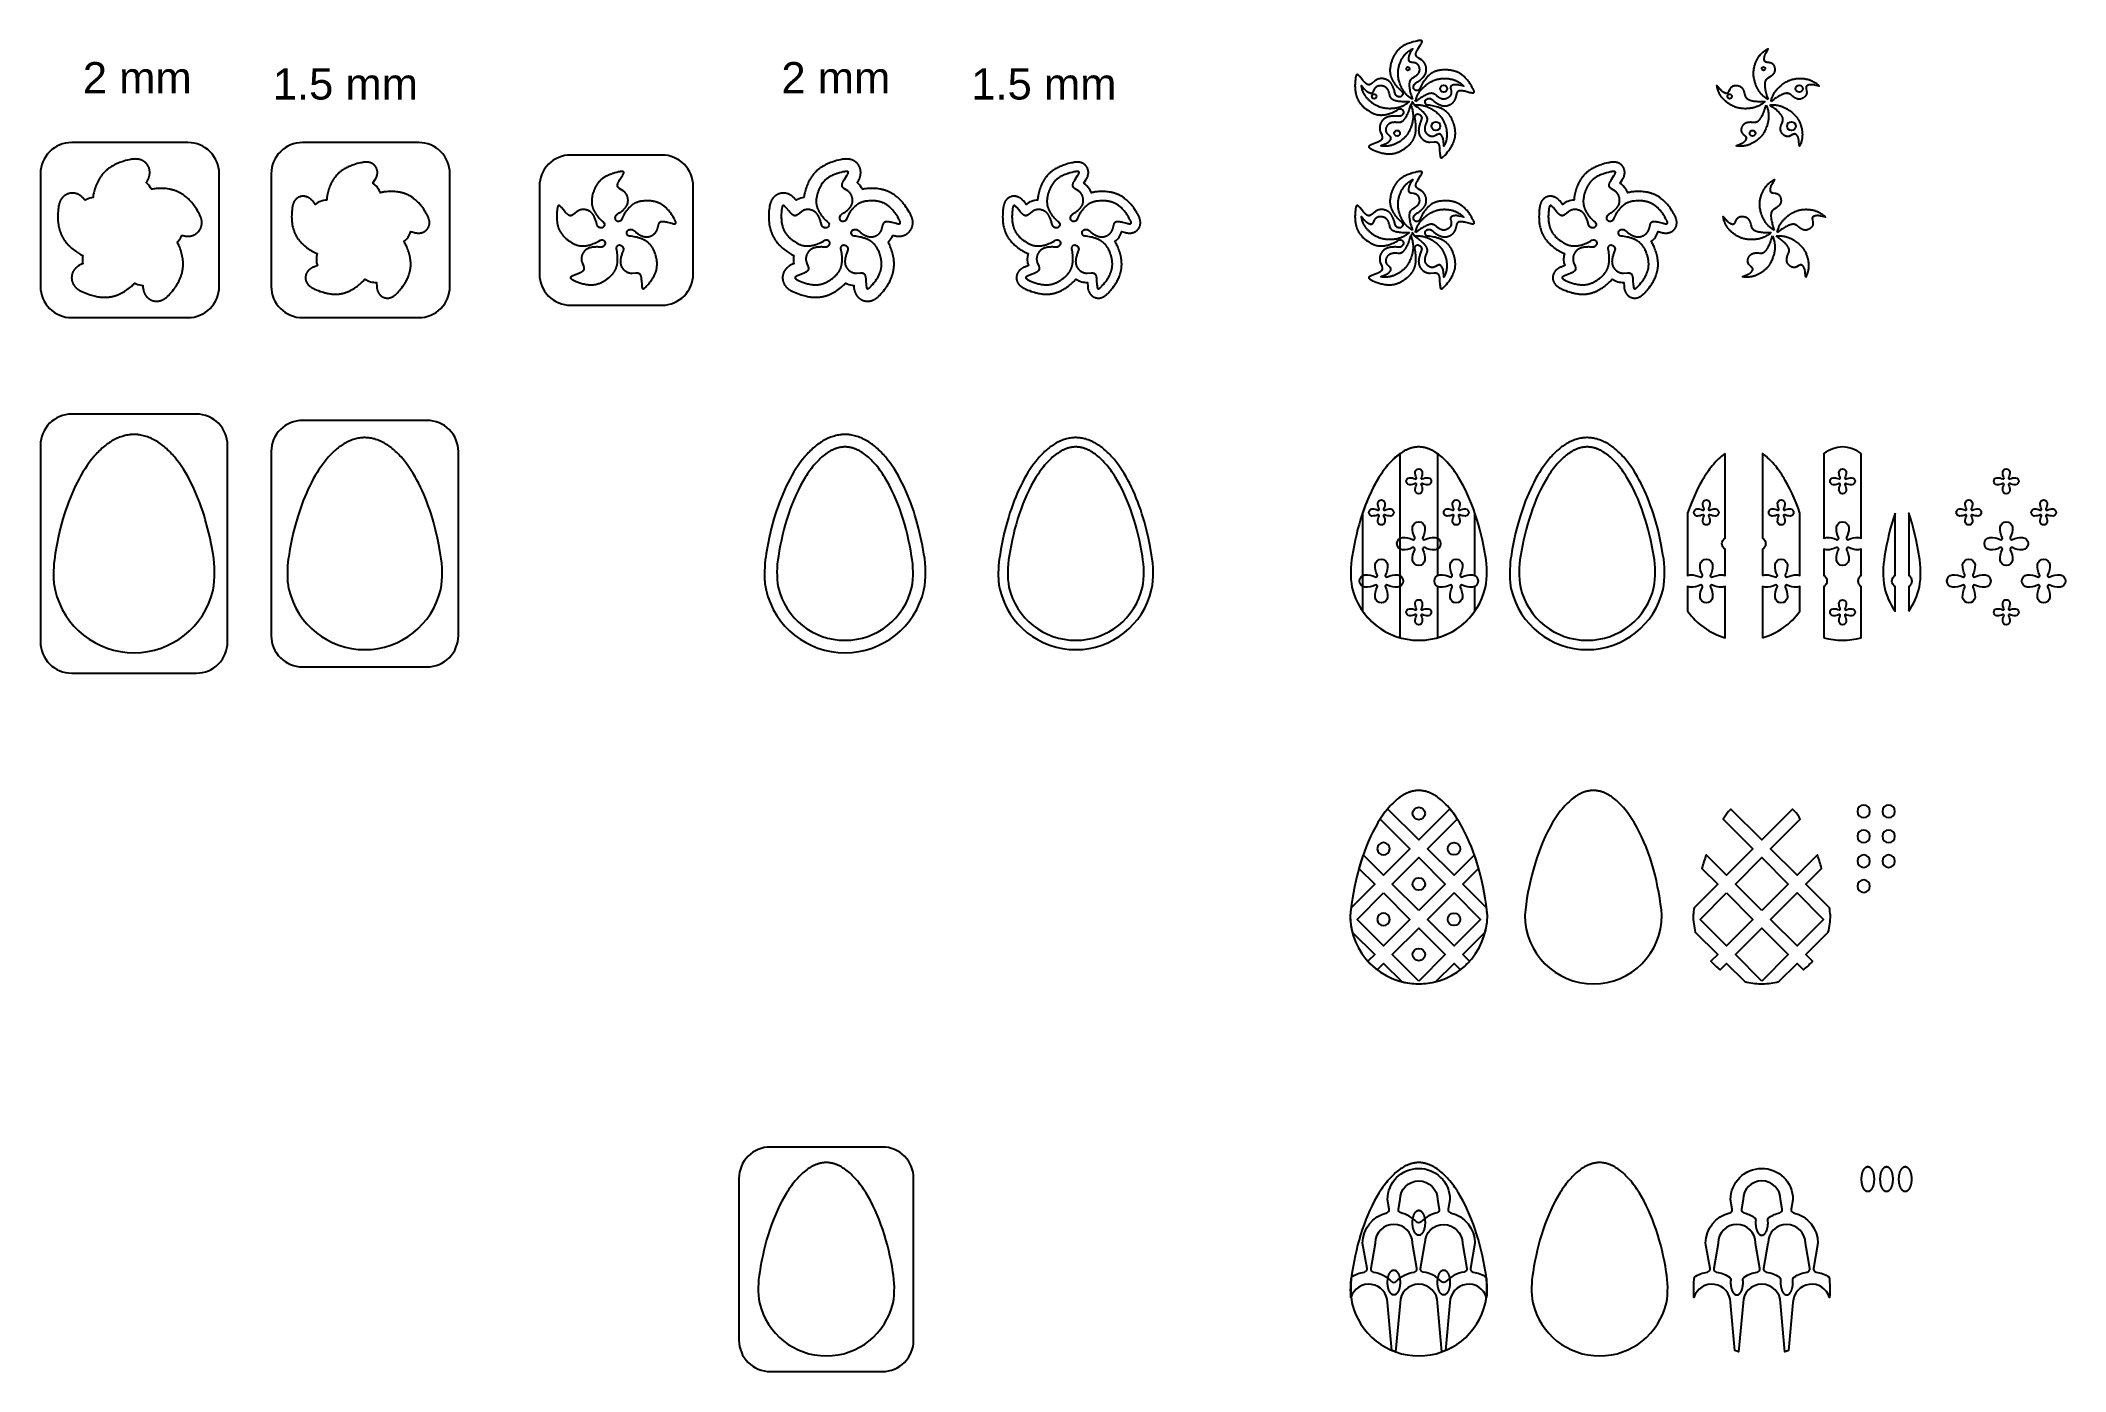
# Model space of a CAD drawing. Extents: x -221 to 104, y -309 to -96.
import ezdxf

# ---------------------------------------------------------------- set-up
doc = ezdxf.new("R2010")
doc.units = 0
for name, color, linetype in [('DEFAULT', 7, 'CONTINUOUS'), ('EGGS', 7, 'CONTINUOUS'), ('FLOWERS', 7, 'CONTINUOUS')]:
    doc.layers.add(name, color=color, linetype=linetype)
doc.styles.add('DEFAULT', font='arial.ttf')

msp = doc.modelspace()

# ---------------------------------------------------------------- texts
at = {"layer": 'DEFAULT', "style": 'DEFAULT'}
for s, p in [('2 mm', (-214.21, -104.02)), ('1.5 mm', (-183.76, -105.02)), ('2 mm', (-102.2, -104.02)), ('1.5 mm', (-71.76, -105.02))]:
    msp.add_text(s, height=5, dxfattribs=at).set_placement(p)

# ---------------------------------------------------------------- linework, layer by layer
at = {"layer": 'DEFAULT'}
msp.add_line((0, -294.1), (0, -294.1), dxfattribs=at)
for points in [[(-216, -140), (-197.35, -140, 0.414214), (-192.35, -135), (-192.35, -116.92, 0.414214), (-197.35, -111.92), (-216, -111.92, 0.414214), (-221, -116.92), (-221, -135, 0.414214)], [(-179, -140), (-160.35, -140, 0.414214), (-155.35, -135), (-155.35, -116.92, 0.414214), (-160.35, -111.92), (-179, -111.92, 0.414214), (-184, -116.92), (-184, -135, 0.414214)], [(-214.23, -130.02, 0.074194), (-214.24, -131.1), (-214.19, -131.35), (-214.4, -131.44), (-214.51, -131.49), (-214.62, -131.54), (-214.68, -131.57), (-214.74, -131.6), (-214.84, -131.66), (-214.88, -131.69), (-214.93, -131.72), (-214.98, -131.75), (-215.03, -131.78), (-215.08, -131.82), (-215.12, -131.85), (-215.18, -131.9), (-215.23, -131.94), (-215.29, -131.99), (-215.34, -132.04), (-215.37, -132.07), (-215.4, -132.1), (-215.43, -132.13), (-215.46, -132.16), (-215.49, -132.2), (-215.51, -132.23), (-215.54, -132.26), (-215.57, -132.3), (-215.6, -132.34), (-215.63, -132.39), (-215.66, -132.43), (-215.69, -132.48), (-215.72, -132.52), (-215.74, -132.57), (-215.77, -132.62), (-215.79, -132.66), (-215.82, -132.73), (-215.85, -132.8), (-215.88, -132.86), (-215.9, -132.93), (-215.92, -132.99), (-215.94, -133.06), (-215.95, -133.12), (-215.97, -133.19), (-215.98, -133.25), (-215.99, -133.32), (-216, -133.39), (-216, -133.46), (-216.01, -133.52), (-216.01, -133.59), (-216.01, -133.66), (-216, -133.73), (-216, -133.8), (-215.99, -133.86), (-215.98, -133.93), (-215.97, -134), (-215.96, -134.05), (-215.95, -134.1), (-215.93, -134.16), (-215.92, -134.21), (-215.9, -134.26), (-215.88, -134.32), (-215.86, -134.37), (-215.84, -134.42), (-215.82, -134.47), (-215.8, -134.51), (-215.78, -134.56), (-215.76, -134.61), (-215.73, -134.65), (-215.71, -134.69), (-215.68, -134.74), (-215.65, -134.78), (-215.63, -134.81), (-215.61, -134.85), (-215.58, -134.88), (-215.56, -134.91), (-215.53, -134.95), (-215.51, -134.98), (-215.45, -135.04), (-215.41, -135.09), (-215.37, -135.14), (-215.32, -135.18), (-215.27, -135.23), (-215.23, -135.26), (-215.19, -135.3), (-215.15, -135.33), (-215.11, -135.37), (-215.04, -135.42), (-214.98, -135.46), (-214.91, -135.51), (-214.85, -135.55), (-214.78, -135.59), (-214.72, -135.63), (-214.6, -135.69), (-214.48, -135.75), (-214.37, -135.81), (-214.12, -135.92), (-213.85, -136.04), (-213.58, -136.15), (-213.3, -136.25), (-213.02, -136.35), (-212.81, -136.41), (-212.61, -136.47), (-212.4, -136.52), (-212.19, -136.57), (-212, -136.61), (-211.8, -136.64), (-211.61, -136.67), (-211.42, -136.7), (-211.21, -136.72), (-211, -136.73), (-210.89, -136.73), (-210.79, -136.74), (-210.68, -136.74), (-210.57, -136.74), (-210.46, -136.73), (-210.35, -136.73), (-210.24, -136.72), (-210.13, -136.71), (-210.02, -136.69), (-209.91, -136.68), (-209.8, -136.66), (-209.69, -136.64), (-209.58, -136.62), (-209.47, -136.6), (-209.36, -136.57), (-209.25, -136.54), (-209.14, -136.51), (-209.03, -136.48), (-208.92, -136.45), (-208.81, -136.41), (-208.7, -136.37), (-208.6, -136.33), (-208.49, -136.29), (-208.38, -136.24), (-208.28, -136.19), (-208.17, -136.14), (-207.96, -136.04), (-207.75, -135.92), (-207.55, -135.8), (-207.34, -135.67), (-207.14, -135.54), (-206.94, -135.39), (-206.75, -135.24), (-206.59, -135.12), (-206.43, -134.98), (-206.29, -134.86), (-206.15, -134.73), (-206.01, -134.6), (-205.88, -134.46, 0.074194), (-204.86, -134.8), (-204.6, -134.84), (-204.59, -135.07), (-204.57, -135.18), (-204.56, -135.31), (-204.55, -135.37), (-204.54, -135.44), (-204.51, -135.55), (-204.5, -135.6), (-204.49, -135.65), (-204.47, -135.71), (-204.46, -135.77), (-204.44, -135.82), (-204.42, -135.88), (-204.39, -135.94), (-204.37, -136.01), (-204.34, -136.08), (-204.31, -136.14), (-204.29, -136.18), (-204.27, -136.22), (-204.25, -136.25), (-204.22, -136.29), (-204.2, -136.33), (-204.18, -136.37), (-204.15, -136.4), (-204.13, -136.44), (-204.1, -136.48), (-204.07, -136.53), (-204.03, -136.57), (-204, -136.61), (-203.96, -136.65), (-203.93, -136.69), (-203.89, -136.73), (-203.85, -136.76), (-203.8, -136.81), (-203.75, -136.86), (-203.69, -136.91), (-203.63, -136.95), (-203.58, -136.99), (-203.52, -137.02), (-203.47, -137.06), (-203.41, -137.09), (-203.35, -137.12), (-203.29, -137.15), (-203.23, -137.18), (-203.16, -137.21), (-203.1, -137.23), (-203.03, -137.26), (-202.97, -137.28), (-202.9, -137.29), (-202.84, -137.31), (-202.77, -137.32), (-202.71, -137.34), (-202.64, -137.35), (-202.59, -137.35), (-202.53, -137.36), (-202.47, -137.36), (-202.42, -137.36), (-202.36, -137.36), (-202.31, -137.36), (-202.25, -137.36), (-202.2, -137.36), (-202.15, -137.35), (-202.1, -137.35), (-202.05, -137.34), (-201.99, -137.33), (-201.94, -137.32), (-201.89, -137.31), (-201.85, -137.3), (-201.8, -137.29), (-201.76, -137.28), (-201.72, -137.26), (-201.68, -137.25), (-201.64, -137.24), (-201.6, -137.22), (-201.56, -137.21), (-201.49, -137.18), (-201.43, -137.15), (-201.37, -137.12), (-201.31, -137.09), (-201.25, -137.06), (-201.21, -137.03), (-201.16, -137.01), (-201.11, -136.98), (-201.07, -136.95), (-201, -136.9), (-200.94, -136.86), (-200.88, -136.81), (-200.82, -136.76), (-200.76, -136.71), (-200.71, -136.66), (-200.6, -136.56), (-200.51, -136.47), (-200.42, -136.38), (-200.24, -136.18), (-200.04, -135.96), (-199.85, -135.73), (-199.67, -135.5), (-199.49, -135.27), (-199.37, -135.09), (-199.25, -134.91), (-199.13, -134.73), (-199.02, -134.54), (-198.93, -134.37), (-198.83, -134.2), (-198.75, -134.03), (-198.66, -133.85), (-198.58, -133.66), (-198.5, -133.47), (-198.47, -133.36), (-198.43, -133.26), (-198.4, -133.16), (-198.37, -133.06), (-198.34, -132.95), (-198.31, -132.84), (-198.28, -132.74), (-198.26, -132.63), (-198.24, -132.52), (-198.22, -132.41), (-198.2, -132.3), (-198.18, -132.19), (-198.17, -132.08), (-198.16, -131.97), (-198.15, -131.85), (-198.14, -131.74), (-198.13, -131.63), (-198.13, -131.51), (-198.13, -131.4), (-198.13, -131.29), (-198.14, -131.17), (-198.14, -131.05), (-198.15, -130.94), (-198.16, -130.82), (-198.17, -130.71), (-198.19, -130.59), (-198.22, -130.36), (-198.27, -130.13), (-198.32, -129.89), (-198.38, -129.66), (-198.45, -129.43), (-198.52, -129.19), (-198.6, -128.96), (-198.68, -128.77), (-198.75, -128.58), (-198.83, -128.4), (-198.91, -128.23), (-198.99, -128.06), (-199.08, -127.9, 0.074194), (-198.44, -127.03), (-198.33, -126.8), (-198.1, -126.85), (-197.99, -126.87), (-197.87, -126.9), (-197.8, -126.91), (-197.74, -126.92), (-197.63, -126.93), (-197.57, -126.93), (-197.52, -126.94), (-197.46, -126.94), (-197.4, -126.94), (-197.34, -126.94), (-197.28, -126.94), (-197.21, -126.94), (-197.14, -126.93), (-197.07, -126.93), (-197, -126.92), (-196.95, -126.91), (-196.91, -126.9), (-196.87, -126.89), (-196.83, -126.88), (-196.78, -126.87), (-196.74, -126.86), (-196.7, -126.85), (-196.66, -126.84), (-196.61, -126.82), (-196.56, -126.81), (-196.51, -126.79), (-196.46, -126.77), (-196.41, -126.75), (-196.36, -126.72), (-196.31, -126.7), (-196.26, -126.68), (-196.2, -126.64), (-196.14, -126.6), (-196.08, -126.57), (-196.02, -126.52), (-195.97, -126.49), (-195.91, -126.44), (-195.86, -126.4), (-195.82, -126.36), (-195.77, -126.31), (-195.72, -126.26), (-195.67, -126.21), (-195.63, -126.16), (-195.58, -126.11), (-195.54, -126.05), (-195.5, -125.99), (-195.46, -125.94), (-195.43, -125.88), (-195.4, -125.82), (-195.37, -125.76), (-195.34, -125.7), (-195.31, -125.65), (-195.29, -125.6), (-195.27, -125.55), (-195.25, -125.5), (-195.23, -125.45), (-195.22, -125.39), (-195.2, -125.34), (-195.19, -125.28), (-195.18, -125.24), (-195.17, -125.19), (-195.16, -125.14), (-195.15, -125.08), (-195.14, -125.03), (-195.14, -124.98), (-195.13, -124.93), (-195.13, -124.88), (-195.13, -124.84), (-195.13, -124.8), (-195.13, -124.76), (-195.13, -124.72), (-195.13, -124.68), (-195.13, -124.64), (-195.14, -124.56), (-195.15, -124.49), (-195.15, -124.42), (-195.16, -124.36), (-195.18, -124.3), (-195.19, -124.24), (-195.2, -124.19), (-195.21, -124.14), (-195.23, -124.09), (-195.25, -124.01), (-195.28, -123.93), (-195.3, -123.86), (-195.33, -123.79), (-195.36, -123.72), (-195.39, -123.65), (-195.45, -123.52), (-195.51, -123.41), (-195.57, -123.3), (-195.7, -123.06), (-195.85, -122.8), (-196.01, -122.55), (-196.17, -122.31), (-196.34, -122.07), (-196.47, -121.9), (-196.6, -121.73), (-196.74, -121.56), (-196.88, -121.4), (-197.01, -121.25), (-197.15, -121.11), (-197.29, -120.97), (-197.43, -120.84), (-197.59, -120.7), (-197.75, -120.57), (-197.92, -120.44), (-198.01, -120.37), (-198.09, -120.31), (-198.18, -120.25), (-198.28, -120.19), (-198.37, -120.13), (-198.47, -120.08), (-198.56, -120.02), (-198.66, -119.97), (-198.76, -119.92), (-198.86, -119.87), (-198.96, -119.82), (-199.06, -119.78), (-199.17, -119.73), (-199.28, -119.69), (-199.38, -119.65), (-199.49, -119.61), (-199.6, -119.58), (-199.71, -119.54), (-199.82, -119.51), (-199.93, -119.48), (-200.04, -119.45), (-200.16, -119.43), (-200.27, -119.4), (-200.38, -119.38), (-200.61, -119.34), (-200.85, -119.31), (-201.09, -119.29), (-201.33, -119.28), (-201.57, -119.27), (-201.82, -119.27), (-202.06, -119.27), (-202.27, -119.28), (-202.47, -119.3), (-202.66, -119.32), (-202.85, -119.34), (-203.04, -119.37), (-203.22, -119.4, 0.074194), (-203.85, -118.52), (-204.04, -118.34), (-203.92, -118.14), (-203.86, -118.05), (-203.8, -117.93), (-203.77, -117.87), (-203.74, -117.82), (-203.69, -117.72), (-203.67, -117.67), (-203.65, -117.61), (-203.63, -117.56), (-203.61, -117.5), (-203.59, -117.45), (-203.58, -117.39), (-203.56, -117.32), (-203.54, -117.25), (-203.52, -117.18), (-203.51, -117.11), (-203.5, -117.07), (-203.5, -117.03), (-203.49, -116.98), (-203.49, -116.94), (-203.48, -116.9), (-203.48, -116.85), (-203.48, -116.81), (-203.48, -116.77), (-203.48, -116.71), (-203.48, -116.66), (-203.48, -116.61), (-203.48, -116.55), (-203.49, -116.5), (-203.5, -116.45), (-203.5, -116.39), (-203.51, -116.34), (-203.53, -116.27), (-203.54, -116.2), (-203.56, -116.13), (-203.58, -116.06), (-203.6, -116), (-203.63, -115.94), (-203.65, -115.88), (-203.68, -115.82), (-203.71, -115.75), (-203.74, -115.69), (-203.77, -115.63), (-203.81, -115.58), (-203.84, -115.52), (-203.88, -115.46), (-203.93, -115.41), (-203.97, -115.35), (-204.01, -115.3), (-204.06, -115.25), (-204.1, -115.21), (-204.15, -115.16), (-204.19, -115.12), (-204.23, -115.08), (-204.28, -115.05), (-204.32, -115.02), (-204.36, -114.98), (-204.41, -114.95), (-204.46, -114.92), (-204.5, -114.89), (-204.55, -114.86), (-204.59, -114.84), (-204.64, -114.81), (-204.68, -114.79), (-204.73, -114.77), (-204.77, -114.75), (-204.82, -114.73), (-204.87, -114.71), (-204.91, -114.7), (-204.95, -114.68), (-204.98, -114.67), (-205.02, -114.66), (-205.06, -114.65), (-205.1, -114.64), (-205.18, -114.62), (-205.25, -114.6), (-205.31, -114.59), (-205.38, -114.58), (-205.44, -114.57), (-205.49, -114.57), (-205.55, -114.56), (-205.6, -114.56), (-205.66, -114.56), (-205.74, -114.55), (-205.81, -114.56), (-205.89, -114.56), (-205.97, -114.56), (-206.05, -114.57), (-206.12, -114.58), (-206.26, -114.59), (-206.39, -114.61), (-206.51, -114.63), (-206.78, -114.69), (-207.07, -114.75), (-207.35, -114.82), (-207.64, -114.9), (-207.92, -114.99), (-208.12, -115.06), (-208.32, -115.14), (-208.53, -115.21), (-208.72, -115.3), (-208.9, -115.38), (-209.08, -115.46), (-209.25, -115.55), (-209.42, -115.65), (-209.61, -115.76), (-209.78, -115.87), (-209.96, -115.99), (-210.04, -116.05), (-210.13, -116.12), (-210.22, -116.18), (-210.3, -116.25), (-210.39, -116.33), (-210.47, -116.4), (-210.55, -116.47), (-210.63, -116.55), (-210.71, -116.63), (-210.79, -116.71), (-210.86, -116.79), (-210.94, -116.87), (-211.01, -116.96), (-211.09, -117.05), (-211.16, -117.14), (-211.23, -117.23), (-211.29, -117.32), (-211.36, -117.41), (-211.42, -117.51), (-211.49, -117.6), (-211.55, -117.7), (-211.61, -117.8), (-211.67, -117.9), (-211.72, -118.01), (-211.83, -118.21), (-211.93, -118.43), (-212.03, -118.65), (-212.12, -118.87), (-212.2, -119.1), (-212.27, -119.33), (-212.34, -119.57), (-212.4, -119.77), (-212.45, -119.97), (-212.49, -120.15), (-212.53, -120.34), (-212.56, -120.52), (-212.58, -120.71, 0.074194), (-213.61, -121.04), (-213.84, -121.16), (-213.99, -120.98), (-214.07, -120.9), (-214.16, -120.81), (-214.2, -120.76), (-214.25, -120.71), (-214.33, -120.64), (-214.37, -120.6), (-214.41, -120.57), (-214.46, -120.53), (-214.51, -120.49), (-214.55, -120.46), (-214.6, -120.43), (-214.66, -120.39), (-214.72, -120.35), (-214.78, -120.31), (-214.85, -120.28), (-214.88, -120.26), (-214.92, -120.24), (-214.96, -120.22), (-215, -120.2), (-215.04, -120.19), (-215.08, -120.17), (-215.12, -120.16), (-215.17, -120.14), (-215.22, -120.12), (-215.27, -120.11), (-215.32, -120.09), (-215.37, -120.08), (-215.42, -120.07), (-215.48, -120.06), (-215.53, -120.05), (-215.58, -120.04), (-215.65, -120.03), (-215.72, -120.03), (-215.8, -120.02), (-215.87, -120.02), (-215.93, -120.02), (-216, -120.02), (-216.07, -120.03), (-216.13, -120.04), (-216.2, -120.05), (-216.27, -120.06), (-216.33, -120.07), (-216.4, -120.09), (-216.47, -120.1), (-216.53, -120.12), (-216.6, -120.15), (-216.66, -120.17), (-216.72, -120.2), (-216.78, -120.22), (-216.84, -120.25), (-216.9, -120.28), (-216.95, -120.31), (-217, -120.34), (-217.05, -120.37), (-217.09, -120.4), (-217.14, -120.43), (-217.18, -120.47), (-217.23, -120.5), (-217.27, -120.54), (-217.31, -120.57), (-217.34, -120.6), (-217.38, -120.64), (-217.42, -120.68), (-217.45, -120.71), (-217.49, -120.75), (-217.52, -120.79), (-217.55, -120.83), (-217.58, -120.86), (-217.6, -120.89), (-217.63, -120.93), (-217.65, -120.96), (-217.67, -120.99), (-217.69, -121.03), (-217.74, -121.1), (-217.77, -121.15), (-217.8, -121.21), (-217.83, -121.27), (-217.86, -121.33), (-217.88, -121.38), (-217.9, -121.43), (-217.92, -121.48), (-217.94, -121.53), (-217.97, -121.6), (-217.99, -121.68), (-218.01, -121.76), (-218.03, -121.83), (-218.05, -121.9), (-218.07, -121.98), (-218.09, -122.11), (-218.11, -122.24), (-218.13, -122.37), (-218.16, -122.64), (-218.19, -122.93), (-218.21, -123.23), (-218.22, -123.52), (-218.23, -123.81), (-218.22, -124.03), (-218.22, -124.25), (-218.2, -124.46), (-218.18, -124.68), (-218.16, -124.87), (-218.14, -125.07), (-218.1, -125.26), (-218.07, -125.45), (-218.02, -125.65), (-217.97, -125.85), (-217.94, -125.96), (-217.91, -126.06), (-217.88, -126.16), (-217.84, -126.26), (-217.8, -126.37), (-217.76, -126.47), (-217.72, -126.57), (-217.68, -126.68), (-217.63, -126.78), (-217.58, -126.88), (-217.53, -126.97), (-217.48, -127.07), (-217.43, -127.17), (-217.37, -127.27), (-217.31, -127.37), (-217.25, -127.46), (-217.19, -127.56), (-217.12, -127.65), (-217.06, -127.74), (-216.99, -127.84), (-216.92, -127.93), (-216.84, -128.02), (-216.77, -128.11), (-216.69, -128.19), (-216.61, -128.28), (-216.54, -128.37), (-216.37, -128.53), (-216.2, -128.7), (-216.02, -128.85), (-215.83, -129.01), (-215.64, -129.15), (-215.44, -129.3), (-215.24, -129.44), (-215.07, -129.55), (-214.89, -129.66), (-214.73, -129.76), (-214.57, -129.85), (-214.4, -129.94)], [(-176.65, -129.72, 0.155567), (-176.59, -131.66), (-177.17, -131.89), (-177.27, -131.93), (-177.37, -131.98), (-177.42, -132), (-177.47, -132.03), (-177.52, -132.05), (-177.57, -132.08), (-177.61, -132.1), (-177.65, -132.13), (-177.68, -132.15), (-177.72, -132.18), (-177.76, -132.2), (-177.8, -132.23), (-177.84, -132.26), (-177.88, -132.29), (-177.92, -132.33), (-177.96, -132.37), (-178.01, -132.41), (-178.05, -132.46), (-178.07, -132.48), (-178.09, -132.51), (-178.12, -132.54), (-178.14, -132.56), (-178.16, -132.59), (-178.18, -132.62), (-178.2, -132.65), (-178.22, -132.68), (-178.25, -132.71), (-178.27, -132.75), (-178.29, -132.79), (-178.31, -132.82), (-178.33, -132.86), (-178.35, -132.9), (-178.37, -132.94), (-178.39, -132.98), (-178.4, -133.02), (-178.42, -133.07), (-178.43, -133.12), (-178.45, -133.16), (-178.46, -133.21), (-178.47, -133.26), (-178.48, -133.31), (-178.49, -133.36), (-178.5, -133.41), (-178.5, -133.46), (-178.5, -133.51), (-178.51, -133.56), (-178.51, -133.61), (-178.51, -133.66), (-178.5, -133.71), (-178.5, -133.76), (-178.49, -133.81), (-178.49, -133.86), (-178.48, -133.91), (-178.47, -133.96), (-178.46, -134), (-178.44, -134.05), (-178.43, -134.09), (-178.42, -134.14), (-178.4, -134.18), (-178.39, -134.21), (-178.37, -134.25), (-178.35, -134.29), (-178.34, -134.33), (-178.32, -134.36), (-178.3, -134.4), (-178.28, -134.43), (-178.26, -134.46), (-178.25, -134.49), (-178.23, -134.52), (-178.21, -134.55), (-178.19, -134.57), (-178.17, -134.6), (-178.15, -134.63), (-178.13, -134.65), (-178.09, -134.69), (-178.06, -134.73), (-178.02, -134.77), (-177.98, -134.81), (-177.95, -134.84), (-177.92, -134.88), (-177.88, -134.91), (-177.85, -134.94), (-177.8, -134.97), (-177.76, -135), (-177.72, -135.03), (-177.67, -135.07), (-177.62, -135.1), (-177.56, -135.14), (-177.51, -135.17), (-177.45, -135.2), (-177.35, -135.26), (-177.24, -135.31), (-177.04, -135.41), (-176.89, -135.48), (-176.66, -135.58), (-176.42, -135.67), (-176.14, -135.78), (-175.86, -135.87), (-175.64, -135.94), (-175.42, -136), (-175.26, -136.04), (-175.09, -136.08), (-174.92, -136.12), (-174.75, -136.15), (-174.57, -136.17), (-174.39, -136.2), (-174.21, -136.22), (-174.02, -136.23), (-173.83, -136.24), (-173.73, -136.24), (-173.64, -136.24), (-173.54, -136.23), (-173.44, -136.23), (-173.34, -136.22), (-173.25, -136.22), (-173.15, -136.21), (-173.05, -136.19), (-172.95, -136.18), (-172.85, -136.16), (-172.75, -136.15), (-172.66, -136.13), (-172.56, -136.11), (-172.46, -136.08), (-172.36, -136.06), (-172.26, -136.03), (-172.17, -136), (-172.07, -135.97), (-171.97, -135.94), (-171.88, -135.9), (-171.78, -135.86), (-171.68, -135.83), (-171.59, -135.78), (-171.49, -135.74), (-171.39, -135.7), (-171.3, -135.65), (-171.11, -135.55), (-170.92, -135.45), (-170.73, -135.33), (-170.55, -135.21), (-170.36, -135.08), (-170.19, -134.95), (-170.01, -134.81), (-169.83, -134.67), (-169.67, -134.53), (-169.51, -134.39), (-169.38, -134.26), (-169.26, -134.13), (-169.14, -134), (-169.08, -133.93), (-168.99, -133.82, 0.155567), (-167.13, -134.36), (-167.09, -134.98), (-167.08, -135.09), (-167.07, -135.2), (-167.06, -135.26), (-167.05, -135.31), (-167.04, -135.37), (-167.03, -135.42), (-167.02, -135.47), (-167.01, -135.51), (-167, -135.55), (-166.99, -135.59), (-166.97, -135.64), (-166.95, -135.69), (-166.94, -135.73), (-166.92, -135.78), (-166.9, -135.83), (-166.87, -135.89), (-166.85, -135.94), (-166.82, -135.99), (-166.8, -136.02), (-166.78, -136.05), (-166.77, -136.08), (-166.75, -136.11), (-166.73, -136.14), (-166.71, -136.17), (-166.69, -136.2), (-166.66, -136.23), (-166.64, -136.26), (-166.61, -136.29), (-166.58, -136.33), (-166.55, -136.36), (-166.52, -136.39), (-166.49, -136.42), (-166.46, -136.45), (-166.43, -136.47), (-166.39, -136.51), (-166.35, -136.54), (-166.31, -136.56), (-166.27, -136.59), (-166.23, -136.62), (-166.19, -136.64), (-166.14, -136.67), (-166.1, -136.69), (-166.05, -136.71), (-166.01, -136.73), (-165.96, -136.75), (-165.91, -136.77), (-165.86, -136.79), (-165.81, -136.8), (-165.76, -136.81), (-165.71, -136.83), (-165.67, -136.84), (-165.62, -136.84), (-165.57, -136.85), (-165.52, -136.86), (-165.47, -136.86), (-165.43, -136.86), (-165.38, -136.86), (-165.34, -136.86), (-165.29, -136.86), (-165.25, -136.86), (-165.21, -136.86), (-165.17, -136.85), (-165.13, -136.85), (-165.09, -136.84), (-165.05, -136.83), (-165.01, -136.82), (-164.98, -136.82), (-164.95, -136.81), (-164.91, -136.8), (-164.88, -136.79), (-164.85, -136.78), (-164.82, -136.77), (-164.79, -136.76), (-164.76, -136.75), (-164.71, -136.73), (-164.66, -136.71), (-164.61, -136.68), (-164.56, -136.66), (-164.52, -136.64), (-164.48, -136.61), (-164.44, -136.59), (-164.4, -136.57), (-164.35, -136.54), (-164.31, -136.51), (-164.27, -136.47), (-164.22, -136.44), (-164.17, -136.4), (-164.12, -136.36), (-164.07, -136.32), (-164.02, -136.27), (-163.94, -136.2), (-163.86, -136.11), (-163.7, -135.95), (-163.59, -135.83), (-163.42, -135.63), (-163.26, -135.44), (-163.07, -135.21), (-162.9, -134.97), (-162.77, -134.78), (-162.64, -134.59), (-162.55, -134.45), (-162.46, -134.3), (-162.37, -134.15), (-162.29, -134), (-162.21, -133.84), (-162.13, -133.67), (-162.06, -133.5), (-161.99, -133.33), (-161.92, -133.15), (-161.89, -133.06), (-161.86, -132.97), (-161.83, -132.87), (-161.81, -132.78), (-161.78, -132.68), (-161.76, -132.59), (-161.74, -132.49), (-161.72, -132.39), (-161.7, -132.3), (-161.69, -132.2), (-161.67, -132.1), (-161.66, -132), (-161.65, -131.9), (-161.64, -131.8), (-161.64, -131.7), (-161.63, -131.6), (-161.63, -131.49), (-161.63, -131.39), (-161.63, -131.29), (-161.64, -131.19), (-161.64, -131.08), (-161.65, -130.98), (-161.66, -130.88), (-161.67, -130.77), (-161.68, -130.66), (-161.7, -130.56), (-161.73, -130.35), (-161.77, -130.14), (-161.83, -129.93), (-161.88, -129.71), (-161.95, -129.5), (-162.02, -129.29), (-162.1, -129.07), (-162.18, -128.86), (-162.26, -128.67), (-162.35, -128.47), (-162.43, -128.31), (-162.51, -128.15), (-162.6, -128), (-162.65, -127.92), (-162.72, -127.8, 0.155567), (-161.64, -126.2), (-161.03, -126.35), (-160.92, -126.38), (-160.82, -126.4), (-160.76, -126.41), (-160.7, -126.42), (-160.65, -126.42), (-160.59, -126.43), (-160.55, -126.43), (-160.51, -126.44), (-160.46, -126.44), (-160.42, -126.44), (-160.37, -126.44), (-160.32, -126.44), (-160.27, -126.44), (-160.22, -126.44), (-160.16, -126.43), (-160.1, -126.43), (-160.05, -126.42), (-159.99, -126.41), (-159.95, -126.4), (-159.92, -126.39), (-159.88, -126.38), (-159.85, -126.37), (-159.82, -126.37), (-159.78, -126.35), (-159.75, -126.34), (-159.71, -126.33), (-159.67, -126.32), (-159.63, -126.3), (-159.6, -126.28), (-159.56, -126.26), (-159.52, -126.25), (-159.48, -126.23), (-159.44, -126.2), (-159.41, -126.18), (-159.37, -126.16), (-159.32, -126.13), (-159.29, -126.1), (-159.25, -126.07), (-159.21, -126.04), (-159.17, -126.01), (-159.14, -125.97), (-159.1, -125.94), (-159.07, -125.9), (-159.03, -125.86), (-159, -125.82), (-158.97, -125.78), (-158.94, -125.74), (-158.91, -125.7), (-158.88, -125.66), (-158.85, -125.61), (-158.83, -125.57), (-158.81, -125.53), (-158.78, -125.48), (-158.76, -125.44), (-158.75, -125.4), (-158.73, -125.35), (-158.72, -125.31), (-158.7, -125.26), (-158.69, -125.22), (-158.68, -125.19), (-158.67, -125.15), (-158.66, -125.11), (-158.65, -125.07), (-158.65, -125.03), (-158.64, -124.98), (-158.64, -124.94), (-158.63, -124.91), (-158.63, -124.88), (-158.63, -124.84), (-158.63, -124.81), (-158.63, -124.78), (-158.63, -124.74), (-158.63, -124.71), (-158.63, -124.68), (-158.63, -124.62), (-158.64, -124.57), (-158.65, -124.52), (-158.65, -124.46), (-158.66, -124.42), (-158.67, -124.37), (-158.68, -124.33), (-158.69, -124.28), (-158.71, -124.23), (-158.72, -124.18), (-158.74, -124.13), (-158.76, -124.08), (-158.78, -124.01), (-158.8, -123.95), (-158.83, -123.89), (-158.85, -123.84), (-158.9, -123.73), (-158.96, -123.62), (-159.07, -123.42), (-159.15, -123.28), (-159.28, -123.06), (-159.41, -122.85), (-159.56, -122.63), (-159.71, -122.41), (-159.86, -122.2), (-160.03, -122), (-160.14, -121.87), (-160.25, -121.74), (-160.36, -121.61), (-160.48, -121.48), (-160.61, -121.36), (-160.75, -121.23), (-160.88, -121.11), (-161.03, -120.99), (-161.18, -120.87), (-161.25, -120.81), (-161.33, -120.76), (-161.41, -120.7), (-161.49, -120.65), (-161.58, -120.59), (-161.66, -120.54), (-161.75, -120.49), (-161.83, -120.45), (-161.92, -120.4), (-162.01, -120.35), (-162.1, -120.31), (-162.19, -120.27), (-162.28, -120.23), (-162.37, -120.19), (-162.47, -120.15), (-162.56, -120.12), (-162.66, -120.08), (-162.76, -120.05), (-162.86, -120.02), (-162.96, -119.99), (-163.05, -119.97), (-163.15, -119.94), (-163.26, -119.92), (-163.36, -119.89), (-163.47, -119.87), (-163.57, -119.86), (-163.78, -119.83), (-163.99, -119.8), (-164.21, -119.78), (-164.44, -119.77), (-164.66, -119.77), (-164.88, -119.77), (-165.11, -119.78), (-165.33, -119.79), (-165.55, -119.81), (-165.76, -119.83), (-165.88, -119.85), (-166, -119.87), (-166.11, -119.89), (-166.23, -119.91), (-166.35, -119.94), (-166.51, -119.98, 0.155567), (-167.7, -118.45), (-167.37, -117.92), (-167.31, -117.83), (-167.26, -117.73), (-167.23, -117.68), (-167.21, -117.63), (-167.18, -117.58), (-167.16, -117.53), (-167.14, -117.49), (-167.12, -117.45), (-167.11, -117.41), (-167.09, -117.37), (-167.08, -117.32), (-167.06, -117.27), (-167.05, -117.23), (-167.04, -117.18), (-167.02, -117.12), (-167.01, -117.06), (-167, -117.01), (-166.99, -116.95), (-166.99, -116.91), (-166.98, -116.88), (-166.98, -116.84), (-166.98, -116.81), (-166.98, -116.77), (-166.98, -116.73), (-166.98, -116.7), (-166.98, -116.66), (-166.98, -116.62), (-166.98, -116.58), (-166.99, -116.54), (-166.99, -116.49), (-167, -116.45), (-167.01, -116.41), (-167.02, -116.37), (-167.03, -116.32), (-167.04, -116.28), (-167.05, -116.23), (-167.07, -116.18), (-167.08, -116.14), (-167.1, -116.09), (-167.12, -116.05), (-167.14, -116), (-167.16, -115.96), (-167.19, -115.91), (-167.21, -115.87), (-167.24, -115.83), (-167.27, -115.78), (-167.3, -115.74), (-167.33, -115.7), (-167.36, -115.66), (-167.4, -115.62), (-167.43, -115.59), (-167.46, -115.55), (-167.5, -115.52), (-167.54, -115.48), (-167.57, -115.45), (-167.61, -115.43), (-167.64, -115.4), (-167.68, -115.37), (-167.72, -115.35), (-167.75, -115.33), (-167.78, -115.3), (-167.82, -115.28), (-167.86, -115.26), (-167.89, -115.25), (-167.93, -115.23), (-167.97, -115.21), (-168, -115.2), (-168.03, -115.19), (-168.06, -115.17), (-168.09, -115.16), (-168.12, -115.15), (-168.15, -115.14), (-168.18, -115.13), (-168.22, -115.12), (-168.27, -115.11), (-168.32, -115.1), (-168.38, -115.09), (-168.43, -115.08), (-168.48, -115.07), (-168.52, -115.07), (-168.57, -115.06), (-168.61, -115.06), (-168.67, -115.06), (-168.72, -115.05), (-168.77, -115.05), (-168.83, -115.06), (-168.89, -115.06), (-168.96, -115.06), (-169.02, -115.07), (-169.09, -115.07), (-169.2, -115.09), (-169.32, -115.11), (-169.54, -115.15), (-169.7, -115.18), (-169.95, -115.24), (-170.2, -115.3), (-170.48, -115.38), (-170.76, -115.47), (-170.98, -115.54), (-171.2, -115.62), (-171.36, -115.69), (-171.52, -115.75), (-171.67, -115.82), (-171.83, -115.9), (-171.99, -115.98), (-172.15, -116.07), (-172.31, -116.16), (-172.47, -116.26), (-172.63, -116.37), (-172.7, -116.42), (-172.78, -116.48), (-172.86, -116.54), (-172.94, -116.6), (-173.01, -116.66), (-173.08, -116.73), (-173.16, -116.79), (-173.23, -116.86), (-173.3, -116.93), (-173.37, -117), (-173.44, -117.07), (-173.51, -117.14), (-173.58, -117.22), (-173.64, -117.29), (-173.71, -117.37), (-173.77, -117.45), (-173.83, -117.54), (-173.89, -117.62), (-173.95, -117.7), (-174.01, -117.79), (-174.07, -117.87), (-174.12, -117.96), (-174.18, -118.05), (-174.23, -118.14), (-174.28, -118.24), (-174.33, -118.33), (-174.42, -118.52), (-174.51, -118.71), (-174.6, -118.92), (-174.68, -119.13), (-174.75, -119.34), (-174.82, -119.55), (-174.88, -119.77), (-174.94, -119.99), (-174.99, -120.19), (-175.03, -120.4), (-175.05, -120.52), (-175.07, -120.64), (-175.09, -120.76), (-175.1, -120.88), (-175.11, -121), (-175.12, -121.16, 0.155578), (-176.94, -121.83), (-177.34, -121.34), (-177.41, -121.26), (-177.49, -121.18), (-177.53, -121.14), (-177.57, -121.1), (-177.61, -121.06), (-177.65, -121.02), (-177.68, -120.99), (-177.72, -120.97), (-177.75, -120.94), (-177.79, -120.91), (-177.82, -120.88), (-177.87, -120.85), (-177.91, -120.82), (-177.95, -120.8), (-178, -120.77), (-178.05, -120.74), (-178.1, -120.71), (-178.15, -120.69), (-178.19, -120.67), (-178.22, -120.66), (-178.25, -120.64), (-178.28, -120.63), (-178.32, -120.62), (-178.35, -120.61), (-178.39, -120.6), (-178.42, -120.59), (-178.46, -120.57), (-178.5, -120.56), (-178.54, -120.56), (-178.59, -120.55), (-178.63, -120.54), (-178.67, -120.53), (-178.71, -120.53), (-178.76, -120.53), (-178.8, -120.52), (-178.85, -120.52), (-178.9, -120.52), (-178.95, -120.52), (-179, -120.53), (-179.05, -120.53), (-179.1, -120.54), (-179.15, -120.54), (-179.2, -120.55), (-179.25, -120.56), (-179.3, -120.58), (-179.35, -120.59), (-179.39, -120.61), (-179.44, -120.62), (-179.49, -120.64), (-179.54, -120.66), (-179.58, -120.68), (-179.63, -120.7), (-179.67, -120.73), (-179.71, -120.75), (-179.75, -120.77), (-179.79, -120.8), (-179.83, -120.83), (-179.87, -120.85), (-179.9, -120.88), (-179.93, -120.9), (-179.96, -120.93), (-179.99, -120.96), (-180.02, -120.99), (-180.05, -121.02), (-180.08, -121.05), (-180.11, -121.08), (-180.13, -121.1), (-180.15, -121.13), (-180.17, -121.15), (-180.19, -121.18), (-180.21, -121.2), (-180.23, -121.23), (-180.25, -121.26), (-180.27, -121.29), (-180.3, -121.33), (-180.32, -121.38), (-180.35, -121.43), (-180.38, -121.48), (-180.4, -121.52), (-180.41, -121.56), (-180.43, -121.6), (-180.45, -121.64), (-180.47, -121.69), (-180.49, -121.74), (-180.5, -121.8), (-180.52, -121.85), (-180.54, -121.91), (-180.55, -121.97), (-180.57, -122.04), (-180.58, -122.1), (-180.6, -122.22), (-180.62, -122.33), (-180.65, -122.56), (-180.67, -122.72), (-180.69, -122.97), (-180.71, -123.23), (-180.72, -123.52), (-180.73, -123.82), (-180.72, -124.05), (-180.71, -124.28), (-180.7, -124.45), (-180.69, -124.62), (-180.67, -124.79), (-180.65, -124.96), (-180.62, -125.14), (-180.58, -125.32), (-180.54, -125.5), (-180.5, -125.68), (-180.45, -125.86), (-180.42, -125.96), (-180.39, -126.05), (-180.35, -126.14), (-180.32, -126.23), (-180.28, -126.32), (-180.25, -126.41), (-180.21, -126.5), (-180.16, -126.59), (-180.12, -126.68), (-180.08, -126.77), (-180.03, -126.86), (-179.98, -126.95), (-179.93, -127.03), (-179.88, -127.12), (-179.82, -127.2), (-179.77, -127.29), (-179.71, -127.37), (-179.65, -127.46), (-179.59, -127.54), (-179.52, -127.62), (-179.46, -127.7), (-179.39, -127.78), (-179.32, -127.86), (-179.25, -127.94), (-179.18, -128.01), (-179.1, -128.09), (-178.95, -128.24), (-178.8, -128.38), (-178.63, -128.53), (-178.45, -128.67), (-178.28, -128.8), (-178.1, -128.93), (-177.91, -129.06), (-177.72, -129.18), (-177.54, -129.29), (-177.35, -129.4), (-177.24, -129.45), (-177.14, -129.51), (-177.03, -129.56), (-176.92, -129.61), (-176.81, -129.66)], [(-136, -138), (-121.35, -138, 0.414214), (-116.35, -133), (-116.35, -118.92, 0.414214), (-121.35, -113.92), (-136, -113.92, 0.414214), (-141, -118.92), (-141, -133, 0.414214)], [(-100.23, -130.02, 0.074194), (-100.24, -131.1), (-100.19, -131.35), (-100.4, -131.44), (-100.51, -131.49), (-100.62, -131.54), (-100.68, -131.57), (-100.74, -131.6), (-100.84, -131.66), (-100.88, -131.69), (-100.93, -131.72), (-100.98, -131.75), (-101.03, -131.78), (-101.08, -131.82), (-101.12, -131.85), (-101.18, -131.9), (-101.23, -131.94), (-101.29, -131.99), (-101.34, -132.04), (-101.37, -132.07), (-101.4, -132.1), (-101.43, -132.13), (-101.46, -132.16), (-101.49, -132.2), (-101.51, -132.23), (-101.54, -132.26), (-101.57, -132.3), (-101.6, -132.34), (-101.63, -132.39), (-101.66, -132.43), (-101.69, -132.48), (-101.72, -132.52), (-101.74, -132.57), (-101.77, -132.62), (-101.79, -132.66), (-101.82, -132.73), (-101.85, -132.8), (-101.88, -132.86), (-101.9, -132.93), (-101.92, -132.99), (-101.94, -133.06), (-101.95, -133.12), (-101.97, -133.19), (-101.98, -133.25), (-101.99, -133.32), (-102, -133.39), (-102, -133.46), (-102.01, -133.52), (-102.01, -133.59), (-102.01, -133.66), (-102, -133.73), (-102, -133.8), (-101.99, -133.86), (-101.98, -133.93), (-101.97, -134), (-101.96, -134.05), (-101.95, -134.1), (-101.93, -134.16), (-101.92, -134.21), (-101.9, -134.26), (-101.88, -134.32), (-101.86, -134.37), (-101.84, -134.42), (-101.82, -134.47), (-101.8, -134.51), (-101.78, -134.56), (-101.76, -134.61), (-101.73, -134.65), (-101.71, -134.69), (-101.68, -134.74), (-101.65, -134.78), (-101.63, -134.81), (-101.61, -134.85), (-101.58, -134.88), (-101.56, -134.91), (-101.53, -134.95), (-101.51, -134.98), (-101.45, -135.04), (-101.41, -135.09), (-101.37, -135.14), (-101.32, -135.18), (-101.27, -135.23), (-101.23, -135.26), (-101.19, -135.3), (-101.15, -135.33), (-101.11, -135.37), (-101.04, -135.42), (-100.98, -135.46), (-100.91, -135.51), (-100.85, -135.55), (-100.78, -135.59), (-100.72, -135.63), (-100.6, -135.69), (-100.48, -135.75), (-100.37, -135.81), (-100.12, -135.92), (-99.85, -136.04), (-99.58, -136.15), (-99.3, -136.25), (-99.02, -136.35), (-98.81, -136.41), (-98.61, -136.47), (-98.4, -136.52), (-98.19, -136.57), (-98, -136.61), (-97.8, -136.64), (-97.61, -136.67), (-97.42, -136.7), (-97.21, -136.72), (-97, -136.73), (-96.89, -136.73), (-96.79, -136.74), (-96.68, -136.74), (-96.57, -136.74), (-96.46, -136.73), (-96.35, -136.73), (-96.24, -136.72), (-96.13, -136.71), (-96.02, -136.69), (-95.91, -136.68), (-95.8, -136.66), (-95.69, -136.64), (-95.58, -136.62), (-95.47, -136.6), (-95.36, -136.57), (-95.25, -136.54), (-95.14, -136.51), (-95.03, -136.48), (-94.92, -136.45), (-94.81, -136.41), (-94.7, -136.37), (-94.6, -136.33), (-94.49, -136.29), (-94.38, -136.24), (-94.28, -136.19), (-94.17, -136.14), (-93.96, -136.04), (-93.75, -135.92), (-93.55, -135.8), (-93.34, -135.67), (-93.14, -135.54), (-92.94, -135.39), (-92.75, -135.24), (-92.59, -135.12), (-92.43, -134.98), (-92.29, -134.86), (-92.15, -134.73), (-92.01, -134.6), (-91.88, -134.46, 0.074194), (-90.86, -134.8), (-90.6, -134.84), (-90.59, -135.07), (-90.57, -135.18), (-90.56, -135.31), (-90.55, -135.37), (-90.54, -135.44), (-90.51, -135.55), (-90.5, -135.6), (-90.49, -135.65), (-90.47, -135.71), (-90.46, -135.77), (-90.44, -135.82), (-90.42, -135.88), (-90.39, -135.94), (-90.37, -136.01), (-90.34, -136.08), (-90.31, -136.14), (-90.29, -136.18), (-90.27, -136.22), (-90.25, -136.25), (-90.22, -136.29), (-90.2, -136.33), (-90.18, -136.37), (-90.15, -136.4), (-90.13, -136.44), (-90.1, -136.48), (-90.07, -136.53), (-90.03, -136.57), (-90, -136.61), (-89.96, -136.65), (-89.93, -136.69), (-89.89, -136.73), (-89.85, -136.76), (-89.8, -136.81), (-89.75, -136.86), (-89.69, -136.91), (-89.63, -136.95), (-89.58, -136.99), (-89.52, -137.02), (-89.47, -137.06), (-89.41, -137.09), (-89.35, -137.12), (-89.29, -137.15), (-89.23, -137.18), (-89.16, -137.21), (-89.1, -137.23), (-89.03, -137.26), (-88.97, -137.28), (-88.9, -137.29), (-88.84, -137.31), (-88.77, -137.32), (-88.71, -137.34), (-88.64, -137.35), (-88.59, -137.35), (-88.53, -137.36), (-88.47, -137.36), (-88.42, -137.36), (-88.36, -137.36), (-88.31, -137.36), (-88.25, -137.36), (-88.2, -137.36), (-88.15, -137.35), (-88.1, -137.35), (-88.05, -137.34), (-87.99, -137.33), (-87.94, -137.32), (-87.89, -137.31), (-87.85, -137.3), (-87.8, -137.29), (-87.76, -137.28), (-87.72, -137.26), (-87.68, -137.25), (-87.64, -137.24), (-87.6, -137.22), (-87.56, -137.21), (-87.49, -137.18), (-87.43, -137.15), (-87.37, -137.12), (-87.31, -137.09), (-87.25, -137.06), (-87.21, -137.03), (-87.16, -137.01), (-87.11, -136.98), (-87.07, -136.95), (-87, -136.9), (-86.94, -136.86), (-86.88, -136.81), (-86.82, -136.76), (-86.76, -136.71), (-86.71, -136.66), (-86.6, -136.56), (-86.51, -136.47), (-86.42, -136.38), (-86.24, -136.18), (-86.04, -135.96), (-85.85, -135.73), (-85.67, -135.5), (-85.49, -135.27), (-85.37, -135.09), (-85.25, -134.91), (-85.13, -134.73), (-85.02, -134.54), (-84.93, -134.37), (-84.83, -134.2), (-84.75, -134.03), (-84.66, -133.85), (-84.58, -133.66), (-84.5, -133.47), (-84.47, -133.36), (-84.43, -133.26), (-84.4, -133.16), (-84.37, -133.06), (-84.34, -132.95), (-84.31, -132.84), (-84.28, -132.74), (-84.26, -132.63), (-84.24, -132.52), (-84.22, -132.41), (-84.2, -132.3), (-84.18, -132.19), (-84.17, -132.08), (-84.16, -131.97), (-84.15, -131.85), (-84.14, -131.74), (-84.13, -131.63), (-84.13, -131.51), (-84.13, -131.4), (-84.13, -131.29), (-84.14, -131.17), (-84.14, -131.05), (-84.15, -130.94), (-84.16, -130.82), (-84.17, -130.71), (-84.19, -130.59), (-84.22, -130.36), (-84.27, -130.13), (-84.32, -129.89), (-84.38, -129.66), (-84.45, -129.43), (-84.52, -129.19), (-84.6, -128.96), (-84.68, -128.77), (-84.75, -128.58), (-84.83, -128.4), (-84.91, -128.23), (-84.99, -128.06), (-85.08, -127.9, 0.074194), (-84.44, -127.03), (-84.33, -126.8), (-84.1, -126.85), (-83.99, -126.87), (-83.87, -126.9), (-83.8, -126.91), (-83.74, -126.92), (-83.63, -126.93), (-83.57, -126.93), (-83.52, -126.94), (-83.46, -126.94), (-83.4, -126.94), (-83.34, -126.94), (-83.28, -126.94), (-83.21, -126.94), (-83.14, -126.93), (-83.07, -126.93), (-83, -126.92), (-82.95, -126.91), (-82.91, -126.9), (-82.87, -126.89), (-82.83, -126.88), (-82.78, -126.87), (-82.74, -126.86), (-82.7, -126.85), (-82.66, -126.84), (-82.61, -126.82), (-82.56, -126.81), (-82.51, -126.79), (-82.46, -126.77), (-82.41, -126.75), (-82.36, -126.72), (-82.31, -126.7), (-82.26, -126.68), (-82.2, -126.64), (-82.14, -126.6), (-82.08, -126.57), (-82.02, -126.52), (-81.97, -126.49), (-81.91, -126.44), (-81.86, -126.4), (-81.82, -126.36), (-81.77, -126.31), (-81.72, -126.26), (-81.67, -126.21), (-81.63, -126.16), (-81.58, -126.11), (-81.54, -126.05), (-81.5, -125.99), (-81.46, -125.94), (-81.43, -125.88), (-81.4, -125.82), (-81.37, -125.76), (-81.34, -125.7), (-81.31, -125.65), (-81.29, -125.6), (-81.27, -125.55), (-81.25, -125.5), (-81.23, -125.45), (-81.22, -125.39), (-81.2, -125.34), (-81.19, -125.28), (-81.18, -125.24), (-81.17, -125.19), (-81.16, -125.14), (-81.15, -125.08), (-81.14, -125.03), (-81.14, -124.98), (-81.13, -124.93), (-81.13, -124.88), (-81.13, -124.84), (-81.13, -124.8), (-81.13, -124.76), (-81.13, -124.72), (-81.13, -124.68), (-81.13, -124.64), (-81.14, -124.56), (-81.15, -124.49), (-81.15, -124.42), (-81.16, -124.36), (-81.18, -124.3), (-81.19, -124.24), (-81.2, -124.19), (-81.21, -124.14), (-81.23, -124.09), (-81.25, -124.01), (-81.28, -123.93), (-81.3, -123.86), (-81.33, -123.79), (-81.36, -123.72), (-81.39, -123.65), (-81.45, -123.52), (-81.51, -123.41), (-81.57, -123.3), (-81.7, -123.06), (-81.85, -122.8), (-82.01, -122.55), (-82.17, -122.31), (-82.34, -122.07), (-82.47, -121.9), (-82.6, -121.73), (-82.74, -121.56), (-82.88, -121.4), (-83.01, -121.25), (-83.15, -121.11), (-83.29, -120.97), (-83.43, -120.84), (-83.59, -120.7), (-83.75, -120.57), (-83.92, -120.44), (-84.01, -120.37), (-84.09, -120.31), (-84.18, -120.25), (-84.28, -120.19), (-84.37, -120.13), (-84.47, -120.08), (-84.56, -120.02), (-84.66, -119.97), (-84.76, -119.92), (-84.86, -119.87), (-84.96, -119.82), (-85.06, -119.78), (-85.17, -119.73), (-85.28, -119.69), (-85.38, -119.65), (-85.49, -119.61), (-85.6, -119.58), (-85.71, -119.54), (-85.82, -119.51), (-85.93, -119.48), (-86.04, -119.45), (-86.16, -119.43), (-86.27, -119.4), (-86.38, -119.38), (-86.61, -119.34), (-86.85, -119.31), (-87.09, -119.29), (-87.33, -119.28), (-87.57, -119.27), (-87.82, -119.27), (-88.06, -119.27), (-88.27, -119.28), (-88.47, -119.3), (-88.66, -119.32), (-88.85, -119.34), (-89.04, -119.37), (-89.22, -119.4, 0.074194), (-89.85, -118.52), (-90.04, -118.34), (-89.92, -118.14), (-89.86, -118.05), (-89.8, -117.93), (-89.77, -117.87), (-89.74, -117.82), (-89.69, -117.72), (-89.67, -117.67), (-89.65, -117.61), (-89.63, -117.56), (-89.61, -117.5), (-89.59, -117.45), (-89.58, -117.39), (-89.56, -117.32), (-89.54, -117.25), (-89.52, -117.18), (-89.51, -117.11), (-89.5, -117.07), (-89.5, -117.03), (-89.49, -116.98), (-89.49, -116.94), (-89.48, -116.9), (-89.48, -116.85), (-89.48, -116.81), (-89.48, -116.77), (-89.48, -116.71), (-89.48, -116.66), (-89.48, -116.61), (-89.48, -116.55), (-89.49, -116.5), (-89.5, -116.45), (-89.5, -116.39), (-89.51, -116.34), (-89.53, -116.27), (-89.54, -116.2), (-89.56, -116.13), (-89.58, -116.06), (-89.6, -116), (-89.63, -115.94), (-89.65, -115.88), (-89.68, -115.82), (-89.71, -115.75), (-89.74, -115.69), (-89.77, -115.63), (-89.81, -115.58), (-89.84, -115.52), (-89.88, -115.46), (-89.93, -115.41), (-89.97, -115.35), (-90.01, -115.3), (-90.06, -115.25), (-90.1, -115.21), (-90.15, -115.16), (-90.19, -115.12), (-90.23, -115.08), (-90.28, -115.05), (-90.32, -115.02), (-90.36, -114.98), (-90.41, -114.95), (-90.46, -114.92), (-90.5, -114.89), (-90.55, -114.86), (-90.59, -114.84), (-90.64, -114.81), (-90.68, -114.79), (-90.73, -114.77), (-90.77, -114.75), (-90.82, -114.73), (-90.87, -114.71), (-90.91, -114.7), (-90.95, -114.68), (-90.98, -114.67), (-91.02, -114.66), (-91.06, -114.65), (-91.1, -114.64), (-91.18, -114.62), (-91.25, -114.6), (-91.31, -114.59), (-91.38, -114.58), (-91.44, -114.57), (-91.49, -114.57), (-91.55, -114.56), (-91.6, -114.56), (-91.66, -114.56), (-91.74, -114.55), (-91.81, -114.56), (-91.89, -114.56), (-91.97, -114.56), (-92.05, -114.57), (-92.12, -114.58), (-92.26, -114.59), (-92.39, -114.61), (-92.51, -114.63), (-92.78, -114.69), (-93.07, -114.75), (-93.35, -114.82), (-93.64, -114.9), (-93.92, -114.99), (-94.12, -115.06), (-94.32, -115.14), (-94.53, -115.21), (-94.72, -115.3), (-94.9, -115.38), (-95.08, -115.46), (-95.25, -115.55), (-95.42, -115.65), (-95.61, -115.76), (-95.78, -115.87), (-95.96, -115.99), (-96.04, -116.05), (-96.13, -116.12), (-96.22, -116.18), (-96.3, -116.25), (-96.39, -116.33), (-96.47, -116.4), (-96.55, -116.47), (-96.63, -116.55), (-96.71, -116.63), (-96.79, -116.71), (-96.86, -116.79), (-96.94, -116.87), (-97.01, -116.96), (-97.09, -117.05), (-97.16, -117.14), (-97.23, -117.23), (-97.29, -117.32), (-97.36, -117.41), (-97.42, -117.51), (-97.49, -117.6), (-97.55, -117.7), (-97.61, -117.8), (-97.67, -117.9), (-97.72, -118.01), (-97.83, -118.21), (-97.93, -118.43), (-98.03, -118.65), (-98.12, -118.87), (-98.2, -119.1), (-98.27, -119.33), (-98.34, -119.57), (-98.4, -119.77), (-98.45, -119.97), (-98.49, -120.15), (-98.53, -120.34), (-98.56, -120.52), (-98.58, -120.71, 0.074194), (-99.61, -121.04), (-99.84, -121.16), (-99.99, -120.98), (-100.07, -120.9), (-100.16, -120.81), (-100.2, -120.76), (-100.25, -120.71), (-100.33, -120.64), (-100.37, -120.6), (-100.41, -120.57), (-100.46, -120.53), (-100.51, -120.49), (-100.55, -120.46), (-100.6, -120.43), (-100.66, -120.39), (-100.72, -120.35), (-100.78, -120.31), (-100.85, -120.28), (-100.88, -120.26), (-100.92, -120.24), (-100.96, -120.22), (-101, -120.2), (-101.04, -120.19), (-101.08, -120.17), (-101.12, -120.16), (-101.17, -120.14), (-101.22, -120.12), (-101.27, -120.11), (-101.32, -120.09), (-101.37, -120.08), (-101.42, -120.07), (-101.48, -120.06), (-101.53, -120.05), (-101.58, -120.04), (-101.65, -120.03), (-101.72, -120.03), (-101.8, -120.02), (-101.87, -120.02), (-101.93, -120.02), (-102, -120.02), (-102.07, -120.03), (-102.13, -120.04), (-102.2, -120.05), (-102.27, -120.06), (-102.33, -120.07), (-102.4, -120.09), (-102.47, -120.1), (-102.53, -120.12), (-102.6, -120.15), (-102.66, -120.17), (-102.72, -120.2), (-102.78, -120.22), (-102.84, -120.25), (-102.9, -120.28), (-102.95, -120.31), (-103, -120.34), (-103.05, -120.37), (-103.09, -120.4), (-103.14, -120.43), (-103.18, -120.47), (-103.23, -120.5), (-103.27, -120.54), (-103.31, -120.57), (-103.34, -120.6), (-103.38, -120.64), (-103.42, -120.68), (-103.45, -120.71), (-103.49, -120.75), (-103.52, -120.79), (-103.55, -120.83), (-103.58, -120.86), (-103.6, -120.89), (-103.63, -120.93), (-103.65, -120.96), (-103.67, -120.99), (-103.69, -121.03), (-103.74, -121.1), (-103.77, -121.15), (-103.8, -121.21), (-103.83, -121.27), (-103.86, -121.33), (-103.88, -121.38), (-103.9, -121.43), (-103.92, -121.48), (-103.94, -121.53), (-103.97, -121.6), (-103.99, -121.68), (-104.01, -121.76), (-104.03, -121.83), (-104.05, -121.9), (-104.07, -121.98), (-104.09, -122.11), (-104.11, -122.24), (-104.13, -122.37), (-104.16, -122.64), (-104.19, -122.93), (-104.21, -123.23), (-104.22, -123.52), (-104.23, -123.81), (-104.22, -124.03), (-104.22, -124.25), (-104.2, -124.46), (-104.18, -124.68), (-104.16, -124.87), (-104.14, -125.07), (-104.1, -125.26), (-104.07, -125.45), (-104.02, -125.65), (-103.97, -125.85), (-103.94, -125.96), (-103.91, -126.06), (-103.88, -126.16), (-103.84, -126.26), (-103.8, -126.37), (-103.76, -126.47), (-103.72, -126.57), (-103.68, -126.68), (-103.63, -126.78), (-103.58, -126.88), (-103.53, -126.97), (-103.48, -127.07), (-103.43, -127.17), (-103.37, -127.27), (-103.31, -127.37), (-103.25, -127.46), (-103.19, -127.56), (-103.12, -127.65), (-103.06, -127.74), (-102.99, -127.84), (-102.92, -127.93), (-102.84, -128.02), (-102.77, -128.11), (-102.69, -128.19), (-102.61, -128.28), (-102.54, -128.37), (-102.37, -128.53), (-102.2, -128.7), (-102.02, -128.85), (-101.83, -129.01), (-101.64, -129.15), (-101.44, -129.3), (-101.24, -129.44), (-101.07, -129.55), (-100.89, -129.66), (-100.73, -129.76), (-100.57, -129.85), (-100.4, -129.94)], [(-62.65, -129.72, 0.155567), (-62.59, -131.66), (-63.17, -131.89), (-63.27, -131.93), (-63.37, -131.98), (-63.42, -132), (-63.47, -132.03), (-63.52, -132.05), (-63.57, -132.08), (-63.61, -132.1), (-63.65, -132.13), (-63.68, -132.15), (-63.72, -132.18), (-63.76, -132.2), (-63.8, -132.23), (-63.84, -132.26), (-63.88, -132.29), (-63.92, -132.33), (-63.96, -132.37), (-64.01, -132.41), (-64.05, -132.46), (-64.07, -132.48), (-64.09, -132.51), (-64.12, -132.54), (-64.14, -132.56), (-64.16, -132.59), (-64.18, -132.62), (-64.2, -132.65), (-64.22, -132.68), (-64.25, -132.71), (-64.27, -132.75), (-64.29, -132.79), (-64.31, -132.82), (-64.33, -132.86), (-64.35, -132.9), (-64.37, -132.94), (-64.39, -132.98), (-64.4, -133.02), (-64.42, -133.07), (-64.43, -133.12), (-64.45, -133.16), (-64.46, -133.21), (-64.47, -133.26), (-64.48, -133.31), (-64.49, -133.36), (-64.5, -133.41), (-64.5, -133.46), (-64.5, -133.51), (-64.51, -133.56), (-64.51, -133.61), (-64.51, -133.66), (-64.5, -133.71), (-64.5, -133.76), (-64.49, -133.81), (-64.49, -133.86), (-64.48, -133.91), (-64.47, -133.96), (-64.46, -134), (-64.44, -134.05), (-64.43, -134.09), (-64.42, -134.14), (-64.4, -134.18), (-64.39, -134.21), (-64.37, -134.25), (-64.35, -134.29), (-64.34, -134.33), (-64.32, -134.36), (-64.3, -134.4), (-64.28, -134.43), (-64.26, -134.46), (-64.25, -134.49), (-64.23, -134.52), (-64.21, -134.55), (-64.19, -134.57), (-64.17, -134.6), (-64.15, -134.63), (-64.13, -134.65), (-64.09, -134.69), (-64.06, -134.73), (-64.02, -134.77), (-63.98, -134.81), (-63.95, -134.84), (-63.92, -134.88), (-63.88, -134.91), (-63.85, -134.94), (-63.8, -134.97), (-63.76, -135), (-63.72, -135.03), (-63.67, -135.07), (-63.62, -135.1), (-63.56, -135.14), (-63.51, -135.17), (-63.45, -135.2), (-63.35, -135.26), (-63.24, -135.31), (-63.04, -135.41), (-62.89, -135.48), (-62.66, -135.58), (-62.42, -135.67), (-62.14, -135.78), (-61.86, -135.87), (-61.64, -135.94), (-61.42, -136), (-61.26, -136.04), (-61.09, -136.08), (-60.92, -136.12), (-60.75, -136.15), (-60.57, -136.17), (-60.39, -136.2), (-60.21, -136.22), (-60.02, -136.23), (-59.83, -136.24), (-59.73, -136.24), (-59.64, -136.24), (-59.54, -136.23), (-59.44, -136.23), (-59.34, -136.22), (-59.25, -136.22), (-59.15, -136.21), (-59.05, -136.19), (-58.95, -136.18), (-58.85, -136.16), (-58.75, -136.15), (-58.66, -136.13), (-58.56, -136.11), (-58.46, -136.08), (-58.36, -136.06), (-58.26, -136.03), (-58.17, -136), (-58.07, -135.97), (-57.97, -135.94), (-57.88, -135.9), (-57.78, -135.86), (-57.68, -135.83), (-57.59, -135.78), (-57.49, -135.74), (-57.39, -135.7), (-57.3, -135.65), (-57.11, -135.55), (-56.92, -135.45), (-56.73, -135.33), (-56.55, -135.21), (-56.36, -135.08), (-56.19, -134.95), (-56.01, -134.81), (-55.83, -134.67), (-55.67, -134.53), (-55.51, -134.39), (-55.38, -134.26), (-55.26, -134.13), (-55.14, -134), (-55.08, -133.93), (-54.99, -133.82, 0.155567), (-53.13, -134.36), (-53.09, -134.98), (-53.08, -135.09), (-53.07, -135.2), (-53.06, -135.26), (-53.05, -135.31), (-53.04, -135.37), (-53.03, -135.42), (-53.02, -135.47), (-53.01, -135.51), (-53, -135.55), (-52.99, -135.59), (-52.97, -135.64), (-52.95, -135.69), (-52.94, -135.73), (-52.92, -135.78), (-52.9, -135.83), (-52.87, -135.89), (-52.85, -135.94), (-52.82, -135.99), (-52.8, -136.02), (-52.78, -136.05), (-52.77, -136.08), (-52.75, -136.11), (-52.73, -136.14), (-52.71, -136.17), (-52.69, -136.2), (-52.66, -136.23), (-52.64, -136.26), (-52.61, -136.29), (-52.58, -136.33), (-52.55, -136.36), (-52.52, -136.39), (-52.49, -136.42), (-52.46, -136.45), (-52.43, -136.47), (-52.39, -136.51), (-52.35, -136.54), (-52.31, -136.56), (-52.27, -136.59), (-52.23, -136.62), (-52.19, -136.64), (-52.14, -136.67), (-52.1, -136.69), (-52.05, -136.71), (-52.01, -136.73), (-51.96, -136.75), (-51.91, -136.77), (-51.86, -136.79), (-51.81, -136.8), (-51.76, -136.81), (-51.71, -136.83), (-51.67, -136.84), (-51.62, -136.84), (-51.57, -136.85), (-51.52, -136.86), (-51.47, -136.86), (-51.43, -136.86), (-51.38, -136.86), (-51.34, -136.86), (-51.29, -136.86), (-51.25, -136.86), (-51.21, -136.86), (-51.17, -136.85), (-51.13, -136.85), (-51.09, -136.84), (-51.05, -136.83), (-51.01, -136.82), (-50.98, -136.82), (-50.95, -136.81), (-50.91, -136.8), (-50.88, -136.79), (-50.85, -136.78), (-50.82, -136.77), (-50.79, -136.76), (-50.76, -136.75), (-50.71, -136.73), (-50.66, -136.71), (-50.61, -136.68), (-50.56, -136.66), (-50.52, -136.64), (-50.48, -136.61), (-50.44, -136.59), (-50.4, -136.57), (-50.35, -136.54), (-50.31, -136.51), (-50.27, -136.47), (-50.22, -136.44), (-50.17, -136.4), (-50.12, -136.36), (-50.07, -136.32), (-50.02, -136.27), (-49.94, -136.2), (-49.86, -136.11), (-49.7, -135.95), (-49.59, -135.83), (-49.42, -135.63), (-49.26, -135.44), (-49.07, -135.21), (-48.9, -134.97), (-48.77, -134.78), (-48.64, -134.59), (-48.55, -134.45), (-48.46, -134.3), (-48.37, -134.15), (-48.29, -134), (-48.21, -133.84), (-48.13, -133.67), (-48.06, -133.5), (-47.99, -133.33), (-47.92, -133.15), (-47.89, -133.06), (-47.86, -132.97), (-47.83, -132.87), (-47.81, -132.78), (-47.78, -132.68), (-47.76, -132.59), (-47.74, -132.49), (-47.72, -132.39), (-47.7, -132.3), (-47.69, -132.2), (-47.67, -132.1), (-47.66, -132), (-47.65, -131.9), (-47.64, -131.8), (-47.64, -131.7), (-47.63, -131.6), (-47.63, -131.49), (-47.63, -131.39), (-47.63, -131.29), (-47.64, -131.19), (-47.64, -131.08), (-47.65, -130.98), (-47.66, -130.88), (-47.67, -130.77), (-47.68, -130.66), (-47.7, -130.56), (-47.73, -130.35), (-47.77, -130.14), (-47.83, -129.93), (-47.88, -129.71), (-47.95, -129.5), (-48.02, -129.29), (-48.1, -129.07), (-48.18, -128.86), (-48.26, -128.67), (-48.35, -128.47), (-48.43, -128.31), (-48.51, -128.15), (-48.6, -128), (-48.65, -127.92), (-48.72, -127.8, 0.155567), (-47.64, -126.2), (-47.03, -126.35), (-46.92, -126.38), (-46.82, -126.4), (-46.76, -126.41), (-46.7, -126.42), (-46.65, -126.42), (-46.59, -126.43), (-46.55, -126.43), (-46.51, -126.44), (-46.46, -126.44), (-46.42, -126.44), (-46.37, -126.44), (-46.32, -126.44), (-46.27, -126.44), (-46.22, -126.44), (-46.16, -126.43), (-46.1, -126.43), (-46.05, -126.42), (-45.99, -126.41), (-45.95, -126.4), (-45.92, -126.39), (-45.88, -126.38), (-45.85, -126.37), (-45.82, -126.37), (-45.78, -126.35), (-45.75, -126.34), (-45.71, -126.33), (-45.67, -126.32), (-45.63, -126.3), (-45.6, -126.28), (-45.56, -126.26), (-45.52, -126.25), (-45.48, -126.23), (-45.44, -126.2), (-45.41, -126.18), (-45.37, -126.16), (-45.32, -126.13), (-45.29, -126.1), (-45.25, -126.07), (-45.21, -126.04), (-45.17, -126.01), (-45.14, -125.97), (-45.1, -125.94), (-45.07, -125.9), (-45.03, -125.86), (-45, -125.82), (-44.97, -125.78), (-44.94, -125.74), (-44.91, -125.7), (-44.88, -125.66), (-44.85, -125.61), (-44.83, -125.57), (-44.81, -125.53), (-44.78, -125.48), (-44.76, -125.44), (-44.75, -125.4), (-44.73, -125.35), (-44.72, -125.31), (-44.7, -125.26), (-44.69, -125.22), (-44.68, -125.19), (-44.67, -125.15), (-44.66, -125.11), (-44.65, -125.07), (-44.65, -125.03), (-44.64, -124.98), (-44.64, -124.94), (-44.63, -124.91), (-44.63, -124.88), (-44.63, -124.84), (-44.63, -124.81), (-44.63, -124.78), (-44.63, -124.74), (-44.63, -124.71), (-44.63, -124.68), (-44.63, -124.62), (-44.64, -124.57), (-44.65, -124.52), (-44.65, -124.46), (-44.66, -124.42), (-44.67, -124.37), (-44.68, -124.33), (-44.69, -124.28), (-44.71, -124.23), (-44.72, -124.18), (-44.74, -124.13), (-44.76, -124.08), (-44.78, -124.01), (-44.8, -123.95), (-44.83, -123.89), (-44.85, -123.84), (-44.9, -123.73), (-44.96, -123.62), (-45.07, -123.42), (-45.15, -123.28), (-45.28, -123.06), (-45.41, -122.85), (-45.56, -122.63), (-45.71, -122.41), (-45.86, -122.2), (-46.03, -122), (-46.14, -121.87), (-46.25, -121.74), (-46.36, -121.61), (-46.48, -121.48), (-46.61, -121.36), (-46.75, -121.23), (-46.88, -121.11), (-47.03, -120.99), (-47.18, -120.87), (-47.25, -120.81), (-47.33, -120.76), (-47.41, -120.7), (-47.49, -120.65), (-47.58, -120.59), (-47.66, -120.54), (-47.75, -120.49), (-47.83, -120.45), (-47.92, -120.4), (-48.01, -120.35), (-48.1, -120.31), (-48.19, -120.27), (-48.28, -120.23), (-48.37, -120.19), (-48.47, -120.15), (-48.56, -120.12), (-48.66, -120.08), (-48.76, -120.05), (-48.86, -120.02), (-48.96, -119.99), (-49.05, -119.97), (-49.15, -119.94), (-49.26, -119.92), (-49.36, -119.89), (-49.47, -119.87), (-49.57, -119.86), (-49.78, -119.83), (-49.99, -119.8), (-50.21, -119.78), (-50.44, -119.77), (-50.66, -119.77), (-50.88, -119.77), (-51.11, -119.78), (-51.33, -119.79), (-51.55, -119.81), (-51.76, -119.83), (-51.88, -119.85), (-52, -119.87), (-52.11, -119.89), (-52.23, -119.91), (-52.35, -119.94), (-52.51, -119.98, 0.155567), (-53.7, -118.45), (-53.37, -117.92), (-53.31, -117.83), (-53.26, -117.73), (-53.23, -117.68), (-53.21, -117.63), (-53.18, -117.58), (-53.16, -117.53), (-53.14, -117.49), (-53.12, -117.45), (-53.11, -117.41), (-53.09, -117.37), (-53.08, -117.32), (-53.06, -117.27), (-53.05, -117.23), (-53.04, -117.18), (-53.02, -117.12), (-53.01, -117.06), (-53, -117.01), (-52.99, -116.95), (-52.99, -116.91), (-52.98, -116.88), (-52.98, -116.84), (-52.98, -116.81), (-52.98, -116.77), (-52.98, -116.73), (-52.98, -116.7), (-52.98, -116.66), (-52.98, -116.62), (-52.98, -116.58), (-52.99, -116.54), (-52.99, -116.49), (-53, -116.45), (-53.01, -116.41), (-53.02, -116.37), (-53.03, -116.32), (-53.04, -116.28), (-53.05, -116.23), (-53.07, -116.18), (-53.08, -116.14), (-53.1, -116.09), (-53.12, -116.05), (-53.14, -116), (-53.16, -115.96), (-53.19, -115.91), (-53.21, -115.87), (-53.24, -115.83), (-53.27, -115.78), (-53.3, -115.74), (-53.33, -115.7), (-53.36, -115.66), (-53.4, -115.62), (-53.43, -115.59), (-53.46, -115.55), (-53.5, -115.52), (-53.54, -115.48), (-53.57, -115.45), (-53.61, -115.43), (-53.64, -115.4), (-53.68, -115.37), (-53.72, -115.35), (-53.75, -115.33), (-53.78, -115.3), (-53.82, -115.28), (-53.86, -115.26), (-53.89, -115.25), (-53.93, -115.23), (-53.97, -115.21), (-54, -115.2), (-54.03, -115.19), (-54.06, -115.17), (-54.09, -115.16), (-54.12, -115.15), (-54.15, -115.14), (-54.18, -115.13), (-54.22, -115.12), (-54.27, -115.11), (-54.32, -115.1), (-54.38, -115.09), (-54.43, -115.08), (-54.48, -115.07), (-54.52, -115.07), (-54.57, -115.06), (-54.61, -115.06), (-54.67, -115.06), (-54.72, -115.05), (-54.77, -115.05), (-54.83, -115.06), (-54.89, -115.06), (-54.96, -115.06), (-55.02, -115.07), (-55.09, -115.07), (-55.2, -115.09), (-55.32, -115.11), (-55.54, -115.15), (-55.7, -115.18), (-55.95, -115.24), (-56.2, -115.3), (-56.48, -115.38), (-56.76, -115.47), (-56.98, -115.54), (-57.2, -115.62), (-57.36, -115.69), (-57.52, -115.75), (-57.67, -115.82), (-57.83, -115.9), (-57.99, -115.98), (-58.15, -116.07), (-58.31, -116.16), (-58.47, -116.26), (-58.63, -116.37), (-58.7, -116.42), (-58.78, -116.48), (-58.86, -116.54), (-58.94, -116.6), (-59.01, -116.66), (-59.08, -116.73), (-59.16, -116.79), (-59.23, -116.86), (-59.3, -116.93), (-59.37, -117), (-59.44, -117.07), (-59.51, -117.14), (-59.58, -117.22), (-59.64, -117.29), (-59.71, -117.37), (-59.77, -117.45), (-59.83, -117.54), (-59.89, -117.62), (-59.95, -117.7), (-60.01, -117.79), (-60.07, -117.87), (-60.12, -117.96), (-60.18, -118.05), (-60.23, -118.14), (-60.28, -118.24), (-60.33, -118.33), (-60.42, -118.52), (-60.51, -118.71), (-60.6, -118.92), (-60.68, -119.13), (-60.75, -119.34), (-60.82, -119.55), (-60.88, -119.77), (-60.94, -119.99), (-60.99, -120.19), (-61.03, -120.4), (-61.05, -120.52), (-61.07, -120.64), (-61.09, -120.76), (-61.1, -120.88), (-61.11, -121), (-61.12, -121.16, 0.155578), (-62.94, -121.83), (-63.34, -121.34), (-63.41, -121.26), (-63.49, -121.18), (-63.53, -121.14), (-63.57, -121.1), (-63.61, -121.06), (-63.65, -121.02), (-63.68, -120.99), (-63.72, -120.97), (-63.75, -120.94), (-63.79, -120.91), (-63.82, -120.88), (-63.87, -120.85), (-63.91, -120.82), (-63.95, -120.8), (-64, -120.77), (-64.05, -120.74), (-64.1, -120.71), (-64.15, -120.69), (-64.19, -120.67), (-64.22, -120.66), (-64.25, -120.64), (-64.28, -120.63), (-64.32, -120.62), (-64.35, -120.61), (-64.39, -120.6), (-64.42, -120.59), (-64.46, -120.57), (-64.5, -120.56), (-64.54, -120.56), (-64.59, -120.55), (-64.63, -120.54), (-64.67, -120.53), (-64.71, -120.53), (-64.76, -120.53), (-64.8, -120.52), (-64.85, -120.52), (-64.9, -120.52), (-64.95, -120.52), (-65, -120.53), (-65.05, -120.53), (-65.1, -120.54), (-65.15, -120.54), (-65.2, -120.55), (-65.25, -120.56), (-65.3, -120.58), (-65.35, -120.59), (-65.39, -120.61), (-65.44, -120.62), (-65.49, -120.64), (-65.54, -120.66), (-65.58, -120.68), (-65.63, -120.7), (-65.67, -120.73), (-65.71, -120.75), (-65.75, -120.77), (-65.79, -120.8), (-65.83, -120.83), (-65.87, -120.85), (-65.9, -120.88), (-65.93, -120.9), (-65.96, -120.93), (-65.99, -120.96), (-66.02, -120.99), (-66.05, -121.02), (-66.08, -121.05), (-66.11, -121.08), (-66.13, -121.1), (-66.15, -121.13), (-66.17, -121.15), (-66.19, -121.18), (-66.21, -121.2), (-66.23, -121.23), (-66.25, -121.26), (-66.27, -121.29), (-66.3, -121.33), (-66.32, -121.38), (-66.35, -121.43), (-66.38, -121.48), (-66.4, -121.52), (-66.41, -121.56), (-66.43, -121.6), (-66.45, -121.64), (-66.47, -121.69), (-66.49, -121.74), (-66.5, -121.8), (-66.52, -121.85), (-66.54, -121.91), (-66.55, -121.97), (-66.57, -122.04), (-66.58, -122.1), (-66.6, -122.22), (-66.62, -122.33), (-66.65, -122.56), (-66.67, -122.72), (-66.69, -122.97), (-66.71, -123.23), (-66.72, -123.52), (-66.73, -123.82), (-66.72, -124.05), (-66.71, -124.28), (-66.7, -124.45), (-66.69, -124.62), (-66.67, -124.79), (-66.65, -124.96), (-66.62, -125.14), (-66.58, -125.32), (-66.54, -125.5), (-66.5, -125.68), (-66.45, -125.86), (-66.42, -125.96), (-66.39, -126.05), (-66.35, -126.14), (-66.32, -126.23), (-66.28, -126.32), (-66.25, -126.41), (-66.21, -126.5), (-66.16, -126.59), (-66.12, -126.68), (-66.08, -126.77), (-66.03, -126.86), (-65.98, -126.95), (-65.93, -127.03), (-65.88, -127.12), (-65.82, -127.2), (-65.77, -127.29), (-65.71, -127.37), (-65.65, -127.46), (-65.59, -127.54), (-65.52, -127.62), (-65.46, -127.7), (-65.39, -127.78), (-65.32, -127.86), (-65.25, -127.94), (-65.18, -128.01), (-65.1, -128.09), (-64.95, -128.24), (-64.8, -128.38), (-64.63, -128.53), (-64.45, -128.67), (-64.28, -128.8), (-64.1, -128.93), (-63.91, -129.06), (-63.72, -129.18), (-63.54, -129.29), (-63.35, -129.4), (-63.24, -129.45), (-63.14, -129.51), (-63.03, -129.56), (-62.92, -129.61), (-62.81, -129.66)], [(23.35, -129.72, 0.155567), (23.41, -131.66), (22.83, -131.89), (22.73, -131.93), (22.63, -131.98), (22.58, -132), (22.53, -132.03), (22.48, -132.05), (22.43, -132.08), (22.39, -132.1), (22.35, -132.13), (22.32, -132.15), (22.28, -132.18), (22.24, -132.2), (22.2, -132.23), (22.16, -132.26), (22.12, -132.29), (22.08, -132.33), (22.04, -132.37), (21.99, -132.41), (21.95, -132.46), (21.93, -132.48), (21.91, -132.51), (21.88, -132.54), (21.86, -132.56), (21.84, -132.59), (21.82, -132.62), (21.8, -132.65), (21.78, -132.68), (21.75, -132.71), (21.73, -132.75), (21.71, -132.79), (21.69, -132.82), (21.67, -132.86), (21.65, -132.9), (21.63, -132.94), (21.61, -132.98), (21.6, -133.02), (21.58, -133.07), (21.57, -133.12), (21.55, -133.16), (21.54, -133.21), (21.53, -133.26), (21.52, -133.31), (21.51, -133.36), (21.5, -133.41), (21.5, -133.46), (21.5, -133.51), (21.49, -133.56), (21.49, -133.61), (21.49, -133.66), (21.5, -133.71), (21.5, -133.76), (21.51, -133.81), (21.51, -133.86), (21.52, -133.91), (21.53, -133.96), (21.54, -134), (21.56, -134.05), (21.57, -134.09), (21.58, -134.14), (21.6, -134.18), (21.61, -134.21), (21.63, -134.25), (21.65, -134.29), (21.66, -134.33), (21.68, -134.36), (21.7, -134.4), (21.72, -134.43), (21.74, -134.46), (21.75, -134.49), (21.77, -134.52), (21.79, -134.55), (21.81, -134.57), (21.83, -134.6), (21.85, -134.63), (21.87, -134.65), (21.91, -134.69), (21.94, -134.73), (21.98, -134.77), (22.02, -134.81), (22.05, -134.84), (22.08, -134.88), (22.12, -134.91), (22.15, -134.94), (22.2, -134.97), (22.24, -135), (22.28, -135.03), (22.33, -135.07), (22.38, -135.1), (22.44, -135.14), (22.49, -135.17), (22.55, -135.2), (22.65, -135.26), (22.76, -135.31), (22.96, -135.41), (23.11, -135.48), (23.34, -135.58), (23.58, -135.67), (23.86, -135.78), (24.14, -135.87), (24.36, -135.94), (24.58, -136), (24.74, -136.04), (24.91, -136.08), (25.08, -136.12), (25.25, -136.15), (25.43, -136.17), (25.61, -136.2), (25.79, -136.22), (25.98, -136.23), (26.17, -136.24), (26.27, -136.24), (26.36, -136.24), (26.46, -136.23), (26.56, -136.23), (26.66, -136.22), (26.75, -136.22), (26.85, -136.21), (26.95, -136.19), (27.05, -136.18), (27.15, -136.16), (27.25, -136.15), (27.34, -136.13), (27.44, -136.11), (27.54, -136.08), (27.64, -136.06), (27.74, -136.03), (27.83, -136), (27.93, -135.97), (28.03, -135.94), (28.12, -135.9), (28.22, -135.86), (28.32, -135.83), (28.41, -135.78), (28.51, -135.74), (28.61, -135.7), (28.7, -135.65), (28.89, -135.55), (29.08, -135.45), (29.27, -135.33), (29.45, -135.21), (29.64, -135.08), (29.81, -134.95), (29.99, -134.81), (30.17, -134.67), (30.33, -134.53), (30.49, -134.39), (30.62, -134.26), (30.74, -134.13), (30.86, -134), (30.92, -133.93), (31.01, -133.82, 0.155567), (32.87, -134.36), (32.91, -134.98), (32.92, -135.09), (32.93, -135.2), (32.94, -135.26), (32.95, -135.31), (32.96, -135.37), (32.97, -135.42), (32.98, -135.47), (32.99, -135.51), (33, -135.55), (33.01, -135.59), (33.03, -135.64), (33.05, -135.69), (33.06, -135.73), (33.08, -135.78), (33.1, -135.83), (33.13, -135.89), (33.15, -135.94), (33.18, -135.99), (33.2, -136.02), (33.22, -136.05), (33.23, -136.08), (33.25, -136.11), (33.27, -136.14), (33.29, -136.17), (33.31, -136.2), (33.34, -136.23), (33.36, -136.26), (33.39, -136.29), (33.42, -136.33), (33.45, -136.36), (33.48, -136.39), (33.51, -136.42), (33.54, -136.45), (33.57, -136.47), (33.61, -136.51), (33.65, -136.54), (33.69, -136.56), (33.73, -136.59), (33.77, -136.62), (33.81, -136.64), (33.86, -136.67), (33.9, -136.69), (33.95, -136.71), (33.99, -136.73), (34.04, -136.75), (34.09, -136.77), (34.14, -136.79), (34.19, -136.8), (34.24, -136.81), (34.29, -136.83), (34.33, -136.84), (34.38, -136.84), (34.43, -136.85), (34.48, -136.86), (34.53, -136.86), (34.57, -136.86), (34.62, -136.86), (34.66, -136.86), (34.71, -136.86), (34.75, -136.86), (34.79, -136.86), (34.83, -136.85), (34.87, -136.85), (34.91, -136.84), (34.95, -136.83), (34.99, -136.82), (35.02, -136.82), (35.05, -136.81), (35.09, -136.8), (35.12, -136.79), (35.15, -136.78), (35.18, -136.77), (35.21, -136.76), (35.24, -136.75), (35.29, -136.73), (35.34, -136.71), (35.39, -136.68), (35.44, -136.66), (35.48, -136.64), (35.52, -136.61), (35.56, -136.59), (35.6, -136.57), (35.65, -136.54), (35.69, -136.51), (35.73, -136.47), (35.78, -136.44), (35.83, -136.4), (35.88, -136.36), (35.93, -136.32), (35.98, -136.27), (36.06, -136.2), (36.14, -136.11), (36.3, -135.95), (36.41, -135.83), (36.58, -135.63), (36.74, -135.44), (36.93, -135.21), (37.1, -134.97), (37.23, -134.78), (37.36, -134.59), (37.45, -134.45), (37.54, -134.3), (37.63, -134.15), (37.71, -134), (37.79, -133.84), (37.87, -133.67), (37.94, -133.5), (38.01, -133.33), (38.08, -133.15), (38.11, -133.06), (38.14, -132.97), (38.17, -132.87), (38.19, -132.78), (38.22, -132.68), (38.24, -132.59), (38.26, -132.49), (38.28, -132.39), (38.3, -132.3), (38.31, -132.2), (38.33, -132.1), (38.34, -132), (38.35, -131.9), (38.36, -131.8), (38.36, -131.7), (38.37, -131.6), (38.37, -131.49), (38.37, -131.39), (38.37, -131.29), (38.36, -131.19), (38.36, -131.08), (38.35, -130.98), (38.34, -130.88), (38.33, -130.77), (38.32, -130.66), (38.3, -130.56), (38.27, -130.35), (38.23, -130.14), (38.17, -129.93), (38.12, -129.71), (38.05, -129.5), (37.98, -129.29), (37.9, -129.07), (37.82, -128.86), (37.74, -128.67), (37.65, -128.47), (37.57, -128.31), (37.49, -128.15), (37.4, -128), (37.35, -127.92), (37.28, -127.8, 0.155567), (38.36, -126.2), (38.97, -126.35), (39.08, -126.38), (39.18, -126.4), (39.24, -126.41), (39.3, -126.42), (39.35, -126.42), (39.41, -126.43), (39.45, -126.43), (39.49, -126.44), (39.54, -126.44), (39.58, -126.44), (39.63, -126.44), (39.68, -126.44), (39.73, -126.44), (39.78, -126.44), (39.84, -126.43), (39.9, -126.43), (39.95, -126.42), (40.01, -126.41), (40.05, -126.4), (40.08, -126.39), (40.12, -126.38), (40.15, -126.37), (40.18, -126.37), (40.22, -126.35), (40.25, -126.34), (40.29, -126.33), (40.33, -126.32), (40.37, -126.3), (40.4, -126.28), (40.44, -126.26), (40.48, -126.25), (40.52, -126.23), (40.56, -126.2), (40.59, -126.18), (40.63, -126.16), (40.68, -126.13), (40.71, -126.1), (40.75, -126.07), (40.79, -126.04), (40.83, -126.01), (40.86, -125.97), (40.9, -125.94), (40.93, -125.9), (40.97, -125.86), (41, -125.82), (41.03, -125.78), (41.06, -125.74), (41.09, -125.7), (41.12, -125.66), (41.15, -125.61), (41.17, -125.57), (41.19, -125.53), (41.22, -125.48), (41.24, -125.44), (41.25, -125.4), (41.27, -125.35), (41.28, -125.31), (41.3, -125.26), (41.31, -125.22), (41.32, -125.19), (41.33, -125.15), (41.34, -125.11), (41.35, -125.07), (41.35, -125.03), (41.36, -124.98), (41.36, -124.94), (41.37, -124.91), (41.37, -124.88), (41.37, -124.84), (41.37, -124.81), (41.37, -124.78), (41.37, -124.74), (41.37, -124.71), (41.37, -124.68), (41.37, -124.62), (41.36, -124.57), (41.35, -124.52), (41.35, -124.46), (41.34, -124.42), (41.33, -124.37), (41.32, -124.33), (41.31, -124.28), (41.29, -124.23), (41.28, -124.18), (41.26, -124.13), (41.24, -124.08), (41.22, -124.01), (41.2, -123.95), (41.17, -123.89), (41.15, -123.84), (41.1, -123.73), (41.04, -123.62), (40.93, -123.42), (40.85, -123.28), (40.72, -123.06), (40.59, -122.85), (40.44, -122.63), (40.29, -122.41), (40.14, -122.2), (39.97, -122), (39.86, -121.87), (39.75, -121.74), (39.64, -121.61), (39.52, -121.48), (39.39, -121.36), (39.25, -121.23), (39.12, -121.11), (38.97, -120.99), (38.82, -120.87), (38.75, -120.81), (38.67, -120.76), (38.59, -120.7), (38.51, -120.65), (38.42, -120.59), (38.34, -120.54), (38.25, -120.49), (38.17, -120.45), (38.08, -120.4), (37.99, -120.35), (37.9, -120.31), (37.81, -120.27), (37.72, -120.23), (37.63, -120.19), (37.53, -120.15), (37.44, -120.12), (37.34, -120.08), (37.24, -120.05), (37.14, -120.02), (37.04, -119.99), (36.95, -119.97), (36.85, -119.94), (36.74, -119.92), (36.64, -119.89), (36.53, -119.87), (36.43, -119.86), (36.22, -119.83), (36.01, -119.8), (35.79, -119.78), (35.56, -119.77), (35.34, -119.77), (35.12, -119.77), (34.89, -119.78), (34.67, -119.79), (34.45, -119.81), (34.24, -119.83), (34.12, -119.85), (34, -119.87), (33.89, -119.89), (33.77, -119.91), (33.65, -119.94), (33.49, -119.98, 0.155567), (32.3, -118.45), (32.63, -117.92), (32.69, -117.83), (32.74, -117.73), (32.77, -117.68), (32.79, -117.63), (32.82, -117.58), (32.84, -117.53), (32.86, -117.49), (32.88, -117.45), (32.89, -117.41), (32.91, -117.37), (32.92, -117.32), (32.94, -117.27), (32.95, -117.23), (32.96, -117.18), (32.98, -117.12), (32.99, -117.06), (33, -117.01), (33.01, -116.95), (33.01, -116.91), (33.02, -116.88), (33.02, -116.84), (33.02, -116.81), (33.02, -116.77), (33.02, -116.73), (33.02, -116.7), (33.02, -116.66), (33.02, -116.62), (33.02, -116.58), (33.01, -116.54), (33.01, -116.49), (33, -116.45), (32.99, -116.41), (32.98, -116.37), (32.97, -116.32), (32.96, -116.28), (32.95, -116.23), (32.93, -116.18), (32.92, -116.14), (32.9, -116.09), (32.88, -116.05), (32.86, -116), (32.84, -115.96), (32.81, -115.91), (32.79, -115.87), (32.76, -115.83), (32.73, -115.78), (32.7, -115.74), (32.67, -115.7), (32.64, -115.66), (32.6, -115.62), (32.57, -115.59), (32.54, -115.55), (32.5, -115.52), (32.46, -115.48), (32.43, -115.45), (32.39, -115.43), (32.36, -115.4), (32.32, -115.37), (32.28, -115.35), (32.25, -115.33), (32.22, -115.3), (32.18, -115.28), (32.14, -115.26), (32.11, -115.25), (32.07, -115.23), (32.03, -115.21), (32, -115.2), (31.97, -115.19), (31.94, -115.17), (31.91, -115.16), (31.88, -115.15), (31.85, -115.14), (31.82, -115.13), (31.78, -115.12), (31.73, -115.11), (31.68, -115.1), (31.62, -115.09), (31.57, -115.08), (31.52, -115.07), (31.48, -115.07), (31.43, -115.06), (31.39, -115.06), (31.33, -115.06), (31.28, -115.05), (31.23, -115.05), (31.17, -115.06), (31.11, -115.06), (31.04, -115.06), (30.98, -115.07), (30.91, -115.07), (30.8, -115.09), (30.68, -115.11), (30.46, -115.15), (30.3, -115.18), (30.05, -115.24), (29.8, -115.3), (29.52, -115.38), (29.24, -115.47), (29.02, -115.54), (28.8, -115.62), (28.64, -115.69), (28.48, -115.75), (28.33, -115.82), (28.17, -115.9), (28.01, -115.98), (27.85, -116.07), (27.69, -116.16), (27.53, -116.26), (27.37, -116.37), (27.3, -116.42), (27.22, -116.48), (27.14, -116.54), (27.06, -116.6), (26.99, -116.66), (26.92, -116.73), (26.84, -116.79), (26.77, -116.86), (26.7, -116.93), (26.63, -117), (26.56, -117.07), (26.49, -117.14), (26.42, -117.22), (26.36, -117.29), (26.29, -117.37), (26.23, -117.45), (26.17, -117.54), (26.11, -117.62), (26.05, -117.7), (25.99, -117.79), (25.93, -117.87), (25.88, -117.96), (25.82, -118.05), (25.77, -118.14), (25.72, -118.24), (25.67, -118.33), (25.58, -118.52), (25.49, -118.71), (25.4, -118.92), (25.32, -119.13), (25.25, -119.34), (25.18, -119.55), (25.12, -119.77), (25.06, -119.99), (25.01, -120.19), (24.97, -120.4), (24.95, -120.52), (24.93, -120.64), (24.91, -120.76), (24.9, -120.88), (24.89, -121), (24.88, -121.16, 0.155578), (23.06, -121.83), (22.66, -121.34), (22.59, -121.26), (22.51, -121.18), (22.47, -121.14), (22.43, -121.1), (22.39, -121.06), (22.35, -121.02), (22.32, -120.99), (22.28, -120.97), (22.25, -120.94), (22.21, -120.91), (22.18, -120.88), (22.13, -120.85), (22.09, -120.82), (22.05, -120.8), (22, -120.77), (21.95, -120.74), (21.9, -120.71), (21.85, -120.69), (21.81, -120.67), (21.78, -120.66), (21.75, -120.64), (21.72, -120.63), (21.68, -120.62), (21.65, -120.61), (21.61, -120.6), (21.58, -120.59), (21.54, -120.57), (21.5, -120.56), (21.46, -120.56), (21.41, -120.55), (21.37, -120.54), (21.33, -120.53), (21.29, -120.53), (21.24, -120.53), (21.2, -120.52), (21.15, -120.52), (21.1, -120.52), (21.05, -120.52), (21, -120.53), (20.95, -120.53), (20.9, -120.54), (20.85, -120.54), (20.8, -120.55), (20.75, -120.56), (20.7, -120.58), (20.65, -120.59), (20.61, -120.61), (20.56, -120.62), (20.51, -120.64), (20.46, -120.66), (20.42, -120.68), (20.37, -120.7), (20.33, -120.73), (20.29, -120.75), (20.25, -120.77), (20.21, -120.8), (20.17, -120.83), (20.13, -120.85), (20.1, -120.88), (20.07, -120.9), (20.04, -120.93), (20.01, -120.96), (19.98, -120.99), (19.95, -121.02), (19.92, -121.05), (19.89, -121.08), (19.87, -121.1), (19.85, -121.13), (19.83, -121.15), (19.81, -121.18), (19.79, -121.2), (19.77, -121.23), (19.75, -121.26), (19.73, -121.29), (19.7, -121.33), (19.68, -121.38), (19.65, -121.43), (19.62, -121.48), (19.6, -121.52), (19.59, -121.56), (19.57, -121.6), (19.55, -121.64), (19.53, -121.69), (19.51, -121.74), (19.5, -121.8), (19.48, -121.85), (19.46, -121.91), (19.45, -121.97), (19.43, -122.04), (19.42, -122.1), (19.4, -122.22), (19.38, -122.33), (19.35, -122.56), (19.33, -122.72), (19.31, -122.97), (19.29, -123.23), (19.28, -123.52), (19.27, -123.82), (19.28, -124.05), (19.29, -124.28), (19.3, -124.45), (19.31, -124.62), (19.33, -124.79), (19.35, -124.96), (19.38, -125.14), (19.42, -125.32), (19.46, -125.5), (19.5, -125.68), (19.55, -125.86), (19.58, -125.96), (19.61, -126.05), (19.65, -126.14), (19.68, -126.23), (19.72, -126.32), (19.75, -126.41), (19.79, -126.5), (19.84, -126.59), (19.88, -126.68), (19.92, -126.77), (19.97, -126.86), (20.02, -126.95), (20.07, -127.03), (20.12, -127.12), (20.18, -127.2), (20.23, -127.29), (20.29, -127.37), (20.35, -127.46), (20.41, -127.54), (20.48, -127.62), (20.54, -127.7), (20.61, -127.78), (20.68, -127.86), (20.75, -127.94), (20.82, -128.01), (20.9, -128.09), (21.05, -128.24), (21.2, -128.38), (21.37, -128.53), (21.55, -128.67), (21.72, -128.8), (21.9, -128.93), (22.09, -129.06), (22.28, -129.18), (22.46, -129.29), (22.65, -129.4), (22.76, -129.45), (22.86, -129.51), (22.97, -129.56), (23.08, -129.61), (23.19, -129.66)], [(-216, -197), (-196, -197, 0.414214), (-191, -192), (-191, -160.48, 0.414214), (-196, -155.48), (-216, -155.48, 0.414214), (-221, -160.48), (-221, -192, 0.414214)], [(-193.34, -177.93), (-193.58, -176.54), (-193.87, -175.16), (-194.2, -173.76), (-194.57, -172.38), (-194.78, -171.7), (-194.99, -171.02), (-195.22, -170.34), (-195.47, -169.68), (-195.71, -169.03), (-195.97, -168.39), (-196.25, -167.76), (-196.54, -167.13), (-196.83, -166.53), (-197.13, -165.94), (-197.44, -165.38), (-197.76, -164.83), (-198.09, -164.3), (-198.43, -163.78), (-198.77, -163.3), (-199.13, -162.83), (-199.48, -162.39), (-199.67, -162.17), (-199.85, -161.96), (-200.04, -161.76), (-200.22, -161.57), (-200.41, -161.37), (-200.61, -161.19), (-200.8, -161.01), (-200.99, -160.84), (-201.19, -160.67), (-201.39, -160.51), (-201.58, -160.36), (-201.78, -160.21), (-201.99, -160.07), (-202.19, -159.94), (-202.4, -159.81), (-202.6, -159.69), (-202.81, -159.58), (-203.02, -159.47), (-203.22, -159.37), (-203.42, -159.28), (-203.63, -159.2), (-203.84, -159.12), (-204.05, -159.05), (-204.26, -158.99), (-204.48, -158.93), (-204.69, -158.88), (-204.91, -158.84), (-205.12, -158.8), (-205.34, -158.78), (-205.45, -158.76), (-205.56, -158.76), (-205.77, -158.74), (-205.98, -158.74), (-206.2, -158.74), (-206.3, -158.75), (-206.41, -158.75), (-206.52, -158.76), (-206.63, -158.77), (-206.84, -158.8), (-207.06, -158.83), (-207.27, -158.87), (-207.49, -158.92), (-207.7, -158.98), (-207.92, -159.04), (-208.13, -159.11), (-208.33, -159.18), (-208.53, -159.26), (-208.72, -159.35), (-208.91, -159.43), (-209.12, -159.54), (-209.33, -159.65), (-209.54, -159.77), (-209.74, -159.89), (-209.95, -160.03), (-210.15, -160.17), (-210.35, -160.31), (-210.55, -160.46), (-210.75, -160.62), (-210.95, -160.79), (-211.14, -160.95), (-211.33, -161.13), (-211.53, -161.31), (-211.72, -161.5), (-211.9, -161.7), (-212.09, -161.89), (-212.28, -162.1), (-212.46, -162.32), (-212.82, -162.76), (-213.17, -163.22), (-213.52, -163.71), (-213.86, -164.22), (-214.19, -164.74), (-214.51, -165.29), (-214.82, -165.85), (-215.13, -166.44), (-215.42, -167.03), (-215.71, -167.66), (-215.98, -168.29), (-216.25, -168.93), (-216.49, -169.57), (-216.74, -170.24), (-216.97, -170.91), (-217.19, -171.59), (-217.4, -172.27), (-217.78, -173.65), (-218.11, -175.05), (-218.4, -176.43), (-218.64, -177.82), (-218.72, -178.36), (-218.78, -178.86), (-218.84, -179.4), (-218.88, -180), (-218.91, -180.61), (-218.92, -181.13), (-218.92, -181.45), (-218.91, -181.76), (-218.9, -182.05), (-218.88, -182.33), (-218.85, -182.63), (-218.81, -182.91), (-218.76, -183.19), (-218.72, -183.44), (-218.66, -183.69, 0.793492), (-193.34, -183.69, 0.090192)], [(-179, -196), (-159, -196, 0.414214), (-154, -191), (-154, -161.48, 0.414214), (-159, -156.48), (-179, -156.48, 0.414214), (-184, -161.48), (-184, -191, 0.414214)], [(-79.34, -177.93), (-79.58, -176.54), (-79.87, -175.16), (-80.2, -173.76), (-80.57, -172.38), (-80.78, -171.7), (-80.99, -171.02), (-81.22, -170.34), (-81.47, -169.68), (-81.71, -169.03), (-81.97, -168.39), (-82.25, -167.76), (-82.54, -167.13), (-82.83, -166.53), (-83.13, -165.94), (-83.44, -165.38), (-83.76, -164.83), (-84.09, -164.3), (-84.43, -163.78), (-84.77, -163.3), (-85.13, -162.83), (-85.48, -162.39), (-85.67, -162.17), (-85.85, -161.96), (-86.04, -161.76), (-86.22, -161.57), (-86.41, -161.37), (-86.61, -161.19), (-86.8, -161.01), (-86.99, -160.84), (-87.19, -160.67), (-87.39, -160.51), (-87.58, -160.36), (-87.78, -160.21), (-87.99, -160.07), (-88.19, -159.94), (-88.4, -159.81), (-88.6, -159.69), (-88.81, -159.58), (-89.02, -159.47), (-89.22, -159.37), (-89.42, -159.28), (-89.63, -159.2), (-89.84, -159.12), (-90.05, -159.05), (-90.26, -158.99), (-90.48, -158.93), (-90.69, -158.88), (-90.91, -158.84), (-91.12, -158.8), (-91.34, -158.78), (-91.45, -158.76), (-91.56, -158.76), (-91.77, -158.74), (-91.98, -158.74), (-92.2, -158.74), (-92.3, -158.75), (-92.41, -158.75), (-92.52, -158.76), (-92.63, -158.77), (-92.84, -158.8), (-93.06, -158.83), (-93.27, -158.87), (-93.49, -158.92), (-93.7, -158.98), (-93.92, -159.04), (-94.13, -159.11), (-94.33, -159.18), (-94.53, -159.26), (-94.72, -159.35), (-94.91, -159.43), (-95.12, -159.54), (-95.33, -159.65), (-95.54, -159.77), (-95.74, -159.89), (-95.95, -160.03), (-96.15, -160.17), (-96.35, -160.31), (-96.55, -160.46), (-96.75, -160.62), (-96.95, -160.79), (-97.14, -160.95), (-97.33, -161.13), (-97.53, -161.31), (-97.72, -161.5), (-97.9, -161.7), (-98.09, -161.89), (-98.28, -162.1), (-98.46, -162.32), (-98.82, -162.76), (-99.17, -163.22), (-99.52, -163.71), (-99.86, -164.22), (-100.19, -164.74), (-100.51, -165.29), (-100.82, -165.85), (-101.13, -166.44), (-101.42, -167.03), (-101.71, -167.66), (-101.98, -168.29), (-102.25, -168.93), (-102.49, -169.57), (-102.74, -170.24), (-102.97, -170.91), (-103.19, -171.59), (-103.4, -172.27), (-103.78, -173.65), (-104.11, -175.05), (-104.4, -176.43), (-104.64, -177.82), (-104.72, -178.36), (-104.78, -178.86), (-104.84, -179.4), (-104.88, -180), (-104.91, -180.61), (-104.92, -181.13), (-104.92, -181.45), (-104.91, -181.76), (-104.9, -182.05), (-104.88, -182.33), (-104.85, -182.63), (-104.81, -182.91), (-104.76, -183.19), (-104.72, -183.44), (-104.66, -183.69, 0.793492), (-79.34, -183.69, 0.090192)], [(-156.84, -178.01), (-157.06, -176.69), (-157.33, -175.38), (-157.64, -174.05), (-157.99, -172.74), (-158.38, -171.44), (-158.59, -170.8), (-158.82, -170.16), (-159.05, -169.55), (-159.29, -168.94), (-159.54, -168.33), (-159.81, -167.73), (-160.07, -167.17), (-160.35, -166.61), (-160.64, -166.06), (-160.94, -165.51), (-161.23, -165.01), (-161.54, -164.52), (-161.86, -164.04), (-162.19, -163.57), (-162.52, -163.14), (-162.86, -162.72), (-163.19, -162.33), (-163.36, -162.14), (-163.54, -161.95), (-163.71, -161.78), (-163.89, -161.61), (-164.07, -161.44), (-164.25, -161.28), (-164.42, -161.13), (-164.6, -160.98), (-164.79, -160.83), (-164.97, -160.69), (-165.15, -160.56), (-165.33, -160.44), (-165.52, -160.32), (-165.71, -160.2), (-165.89, -160.1), (-166.08, -160), (-166.27, -159.9), (-166.46, -159.81), (-166.65, -159.73), (-166.84, -159.65), (-167.03, -159.58), (-167.23, -159.52), (-167.41, -159.46), (-167.6, -159.41), (-167.8, -159.37), (-167.99, -159.33), (-168.18, -159.3), (-168.37, -159.28), (-168.56, -159.26), (-168.75, -159.25), (-168.94, -159.24), (-169.13, -159.24), (-169.31, -159.25), (-169.5, -159.26), (-169.69, -159.28), (-169.88, -159.31), (-170.08, -159.34), (-170.26, -159.38), (-170.46, -159.43), (-170.65, -159.48), (-170.84, -159.54), (-171.03, -159.61), (-171.22, -159.68), (-171.41, -159.76), (-171.6, -159.84), (-171.79, -159.93), (-171.98, -160.03), (-172.17, -160.13), (-172.35, -160.24), (-172.54, -160.36), (-172.73, -160.48), (-172.91, -160.61), (-173.09, -160.74), (-173.27, -160.88), (-173.46, -161.03), (-173.64, -161.18), (-173.82, -161.33), (-173.99, -161.49), (-174.17, -161.67), (-174.35, -161.84), (-174.52, -162.02), (-174.69, -162.2), (-174.86, -162.39), (-175.04, -162.59), (-175.37, -162.99), (-175.7, -163.43), (-176.02, -163.87), (-176.35, -164.35), (-176.66, -164.83), (-176.96, -165.34), (-177.26, -165.86), (-177.55, -166.41), (-177.83, -166.96), (-178.11, -167.55), (-178.37, -168.14), (-178.63, -168.73), (-178.87, -169.33), (-179.11, -169.96), (-179.33, -170.59), (-179.55, -171.23), (-179.75, -171.87), (-180.13, -173.18), (-180.47, -174.49), (-180.76, -175.81), (-181.02, -177.14), (-181.2, -178.28), (-181.27, -178.73), (-181.32, -179.23), (-181.37, -179.78), (-181.4, -180.33), (-181.42, -180.92), (-181.42, -181.21), (-181.42, -181.5), (-181.41, -181.79), (-181.39, -182.07), (-181.37, -182.34), (-181.34, -182.61), (-181.31, -182.87), (-181.27, -183.12), (-181.22, -183.35), (-181.17, -183.58, 0.793492), (-156.83, -183.58, 0.089658)], [(-42.84, -178.01), (-43.06, -176.69), (-43.33, -175.38), (-43.64, -174.05), (-43.99, -172.74), (-44.38, -171.44), (-44.59, -170.8), (-44.82, -170.16), (-45.05, -169.55), (-45.29, -168.94), (-45.54, -168.33), (-45.81, -167.73), (-46.07, -167.17), (-46.35, -166.61), (-46.64, -166.06), (-46.94, -165.51), (-47.23, -165.01), (-47.54, -164.52), (-47.86, -164.04), (-48.19, -163.57), (-48.52, -163.14), (-48.86, -162.72), (-49.19, -162.33), (-49.36, -162.14), (-49.54, -161.95), (-49.71, -161.78), (-49.89, -161.61), (-50.07, -161.44), (-50.25, -161.28), (-50.42, -161.13), (-50.6, -160.98), (-50.79, -160.83), (-50.97, -160.69), (-51.15, -160.56), (-51.33, -160.44), (-51.52, -160.32), (-51.71, -160.2), (-51.89, -160.1), (-52.08, -160), (-52.27, -159.9), (-52.46, -159.81), (-52.65, -159.73), (-52.84, -159.65), (-53.03, -159.58), (-53.23, -159.52), (-53.41, -159.46), (-53.6, -159.41), (-53.8, -159.37), (-53.99, -159.33), (-54.18, -159.3), (-54.37, -159.28), (-54.56, -159.26), (-54.75, -159.25), (-54.94, -159.24), (-55.13, -159.24), (-55.31, -159.25), (-55.5, -159.26), (-55.69, -159.28), (-55.88, -159.31), (-56.08, -159.34), (-56.26, -159.38), (-56.46, -159.43), (-56.65, -159.48), (-56.84, -159.54), (-57.03, -159.61), (-57.22, -159.68), (-57.41, -159.76), (-57.6, -159.84), (-57.79, -159.93), (-57.98, -160.03), (-58.17, -160.13), (-58.35, -160.24), (-58.54, -160.36), (-58.73, -160.48), (-58.91, -160.61), (-59.09, -160.74), (-59.27, -160.88), (-59.46, -161.03), (-59.64, -161.18), (-59.82, -161.33), (-59.99, -161.49), (-60.17, -161.67), (-60.35, -161.84), (-60.52, -162.02), (-60.69, -162.2), (-60.86, -162.39), (-61.04, -162.59), (-61.37, -162.99), (-61.7, -163.43), (-62.02, -163.87), (-62.35, -164.35), (-62.66, -164.83), (-62.96, -165.34), (-63.26, -165.86), (-63.55, -166.41), (-63.83, -166.96), (-64.11, -167.55), (-64.37, -168.14), (-64.63, -168.73), (-64.87, -169.33), (-65.11, -169.96), (-65.33, -170.59), (-65.55, -171.23), (-65.75, -171.87), (-66.13, -173.18), (-66.47, -174.49), (-66.76, -175.81), (-67.02, -177.14), (-67.2, -178.28), (-67.27, -178.73), (-67.32, -179.23), (-67.37, -179.78), (-67.4, -180.33), (-67.42, -180.92), (-67.42, -181.21), (-67.42, -181.5), (-67.41, -181.79), (-67.39, -182.07), (-67.37, -182.34), (-67.34, -182.61), (-67.31, -182.87), (-67.27, -183.12), (-67.22, -183.35), (-67.17, -183.58, 0.793492), (-42.83, -183.58, 0.089658)], [(39.16, -178.01), (38.94, -176.69), (38.67, -175.38), (38.36, -174.05), (38.01, -172.74), (37.62, -171.44), (37.41, -170.8), (37.18, -170.16), (36.95, -169.55), (36.71, -168.94), (36.46, -168.33), (36.19, -167.73), (35.93, -167.17), (35.65, -166.61), (35.36, -166.06), (35.06, -165.51), (34.77, -165.01), (34.46, -164.52), (34.14, -164.04), (33.81, -163.57), (33.48, -163.14), (33.14, -162.72), (32.81, -162.33), (32.63, -162.14), (32.46, -161.95), (32.29, -161.78), (32.11, -161.61), (31.93, -161.44), (31.75, -161.28), (31.58, -161.13), (31.4, -160.98), (31.21, -160.83), (31.03, -160.69), (30.85, -160.56), (30.67, -160.44), (30.48, -160.32), (30.29, -160.2), (30.11, -160.1), (29.92, -160), (29.73, -159.9), (29.54, -159.81), (29.35, -159.73), (29.16, -159.65), (28.97, -159.58), (28.77, -159.52), (28.59, -159.46), (28.4, -159.41), (28.2, -159.37), (28.01, -159.33), (27.82, -159.3), (27.63, -159.28), (27.44, -159.26), (27.25, -159.25), (27.06, -159.24), (26.87, -159.24), (26.69, -159.25), (26.5, -159.26), (26.31, -159.28), (26.12, -159.31), (25.92, -159.34), (25.74, -159.38), (25.54, -159.43), (25.35, -159.48), (25.16, -159.54), (24.97, -159.61), (24.78, -159.68), (24.59, -159.76), (24.4, -159.84), (24.21, -159.93), (24.02, -160.03), (23.83, -160.13), (23.65, -160.24), (23.46, -160.36), (23.27, -160.48), (23.09, -160.61), (22.91, -160.74), (22.73, -160.88), (22.54, -161.03), (22.36, -161.18), (22.18, -161.33), (22.01, -161.49), (21.83, -161.67), (21.65, -161.84), (21.48, -162.02), (21.31, -162.2), (21.14, -162.39), (20.96, -162.59), (20.63, -162.99), (20.3, -163.43), (19.98, -163.87), (19.65, -164.35), (19.34, -164.83), (19.04, -165.34), (18.74, -165.86), (18.45, -166.41), (18.17, -166.96), (17.89, -167.55), (17.63, -168.14), (17.37, -168.73), (17.13, -169.33), (16.89, -169.96), (16.67, -170.59), (16.45, -171.23), (16.25, -171.87), (15.87, -173.18), (15.53, -174.49), (15.24, -175.81), (14.98, -177.14), (14.8, -178.28), (14.73, -178.73), (14.68, -179.23), (14.63, -179.78), (14.6, -180.33), (14.58, -180.92), (14.58, -181.21), (14.58, -181.5), (14.59, -181.79), (14.61, -182.07), (14.63, -182.34), (14.66, -182.61), (14.69, -182.87), (14.73, -183.12), (14.78, -183.35), (14.83, -183.58, 0.793492), (39.17, -183.58, 0.089658)], [(-104, -309), (-86, -309, 0.414214), (-81, -304), (-81, -278, 0.414214), (-86, -273), (-104, -273, 0.414214), (-109, -278), (-109, -304, 0.414214)], [(4.99, -281.47), (4.73, -282.98, 0.399918), (5.11, -283.55, -0.350104), (9, -288.43), (8.29, -292.47, 0.423672), (8.71, -293.05, -0.113322), (10.8, -293.86, -0.051094), (10.87, -297.11, 0.851744), (5, -297.94), (4.31, -305.62, -0.01448), (3.71, -305.85), (3, -298, 1), (-3, -298), (-3.71, -305.85, -0.01448), (-4.31, -305.62), (-5, -297.94, 0.851744), (-10.87, -297.11, -0.051094), (-10.8, -293.86, -0.113322), (-8.71, -293.05, 0.423672), (-8.29, -292.47), (-9, -288.43, -0.350104), (-5.11, -283.55, 0.399918), (-4.73, -282.98), (-5, -281.43, -0.995275), (5, -281.38, -0.046068)], [(2.89, -283.55, 0.148772), (0.36, -285, -0.4311), (-0.36, -285, 0.148772), (-2.89, -283.55, -0.400042), (-3.27, -282.98), (-3, -281.43, -1), (3, -281.43), (3.27, -282.98, -0.400042)], [(59.99, -281.47), (59.73, -282.98, 0.399918), (60.11, -283.55, -0.350104), (64, -288.43), (63.29, -292.47, 0.423672), (63.71, -293.05, -0.113322), (65.8, -293.86, -0.051094), (65.87, -297.11, 0.851744), (60, -297.94), (59.31, -305.62, -0.01448), (58.71, -305.85), (58, -298, 1), (52, -298), (51.29, -305.85, -0.01448), (50.69, -305.62), (50, -297.94, 0.851744), (44.13, -297.11, -0.051094), (44.2, -293.86, -0.113322), (46.29, -293.05, 0.423672), (46.71, -292.47), (46, -288.43, -0.350104), (49.89, -283.55, 0.399918), (50.27, -282.98), (50, -281.43, -0.995275), (60, -281.38, -0.046068)], [(56.2, -284.29, -0.093177), (57.89, -283.55, 0.400042), (58.27, -282.98), (58, -281.43, 1), (52, -281.43), (51.73, -282.98, 0.400042), (52.11, -283.55, -0.093177), (53.8, -284.29, -0.276355), (54.02, -284.75, 0.026026), (54, -285.15), (54, -285.24), (54, -285.33), (54.01, -285.42), (54.02, -285.52), (54.03, -285.61), (54.04, -285.7), (54.05, -285.8), (54.07, -285.89), (54.09, -285.98), (54.11, -286.07), (54.14, -286.16), (54.16, -286.25), (54.19, -286.33), (54.21, -286.37), (54.22, -286.41), (54.24, -286.45), (54.26, -286.49), (54.27, -286.53), (54.29, -286.57), (54.31, -286.6), (54.33, -286.64), (54.35, -286.67), (54.37, -286.7), (54.39, -286.74), (54.41, -286.77), (54.43, -286.8), (54.45, -286.83), (54.47, -286.85), (54.5, -286.88), (54.52, -286.9), (54.54, -286.93), (54.56, -286.95), (54.59, -286.97), (54.61, -286.99), (54.63, -287.01), (54.64, -287.02), (54.66, -287.03), (54.67, -287.04), (54.68, -287.05), (54.69, -287.05), (54.7, -287.06), (54.71, -287.07), (54.72, -287.08), (54.74, -287.08), (54.75, -287.09), (54.76, -287.09), (54.77, -287.1), (54.78, -287.1), (54.79, -287.11), (54.81, -287.11), (54.82, -287.12), (54.83, -287.12), (54.84, -287.13), (54.85, -287.13), (54.86, -287.13), (54.88, -287.14), (54.89, -287.14), (54.9, -287.14), (54.91, -287.14), (54.92, -287.15), (54.93, -287.15), (54.94, -287.15), (54.96, -287.15), (54.97, -287.15), (54.98, -287.15), (54.99, -287.15), (55, -287.15), (55.01, -287.15), (55.02, -287.15), (55.03, -287.15), (55.04, -287.15), (55.06, -287.15), (55.07, -287.15), (55.08, -287.15), (55.09, -287.14), (55.1, -287.14), (55.11, -287.14), (55.12, -287.14), (55.14, -287.13), (55.15, -287.13), (55.16, -287.13), (55.17, -287.12), (55.18, -287.12), (55.19, -287.11), (55.21, -287.11), (55.22, -287.1), (55.23, -287.1), (55.24, -287.09), (55.25, -287.09), (55.26, -287.08), (55.28, -287.08), (55.29, -287.07), (55.3, -287.06), (55.31, -287.05), (55.32, -287.05), (55.33, -287.04), (55.34, -287.03), (55.36, -287.02), (55.37, -287.01), (55.39, -286.99), (55.41, -286.97), (55.44, -286.95), (55.46, -286.93), (55.48, -286.9), (55.5, -286.88), (55.53, -286.85), (55.55, -286.83), (55.57, -286.8), (55.59, -286.77), (55.61, -286.74), (55.63, -286.7), (55.65, -286.67), (55.67, -286.64), (55.69, -286.6), (55.71, -286.57), (55.73, -286.53), (55.74, -286.49), (55.76, -286.45), (55.78, -286.41), (55.79, -286.37), (55.81, -286.33), (55.84, -286.25), (55.86, -286.16), (55.89, -286.07), (55.91, -285.98), (55.93, -285.89), (55.95, -285.8), (55.96, -285.7), (55.97, -285.61), (55.98, -285.52), (55.99, -285.42), (56, -285.33), (56, -285.24), (56, -285.15, 0.026026), (55.98, -284.75, -0.276355)], [(-1, -288.39, 0.987119), (-7, -288.39, -0.040444), (-7.01, -288.47), (-7.71, -292.47, 0.423798), (-7.29, -293.05, -0.169671), (-4.36, -294.57, 0.431271), (-3.64, -294.57, -0.169574), (-0.71, -293.05, 0.423538), (-0.29, -292.47), (-0.99, -288.47, -0.040327)], [(1, -288.39, -0.993548), (7, -288.43), (7.71, -292.47, -0.423798), (7.29, -293.05, 0.169671), (4.36, -294.57, -0.431271), (3.64, -294.57, 0.169574), (0.71, -293.05, -0.423538), (0.29, -292.47), (0.99, -288.47, 0.040327)], [(52.2, -293.86, -0.113668), (54.29, -293.05, 0.423538), (54.71, -292.47), (54.01, -288.47, -0.040327), (54, -288.39, 0.987119), (48, -288.39, -0.040444), (47.99, -288.47), (47.29, -292.47, 0.423798), (47.71, -293.05, -0.113764), (49.8, -293.86, -0.276314), (50.02, -294.33, 0.026047), (50, -294.73), (50, -294.81), (50, -294.9), (50.01, -295), (50.02, -295.09), (50.03, -295.18), (50.04, -295.28), (50.05, -295.37), (50.07, -295.46), (50.09, -295.55), (50.11, -295.64), (50.14, -295.73), (50.16, -295.82), (50.19, -295.9), (50.21, -295.95), (50.22, -295.99), (50.24, -296.03), (50.26, -296.06), (50.27, -296.1), (50.29, -296.14), (50.31, -296.18), (50.33, -296.21), (50.35, -296.24), (50.37, -296.28), (50.39, -296.31), (50.41, -296.34), (50.43, -296.37), (50.45, -296.4), (50.47, -296.43), (50.5, -296.45), (50.52, -296.48), (50.54, -296.5), (50.56, -296.52), (50.59, -296.55), (50.61, -296.57), (50.63, -296.58), (50.64, -296.59), (50.66, -296.6), (50.67, -296.61), (50.68, -296.62), (50.69, -296.63), (50.7, -296.63), (50.71, -296.64), (50.72, -296.65), (50.74, -296.65), (50.75, -296.66), (50.76, -296.67), (50.77, -296.67), (50.78, -296.68), (50.79, -296.68), (50.81, -296.69), (50.82, -296.69), (50.83, -296.7), (50.84, -296.7), (50.85, -296.7), (50.86, -296.71), (50.88, -296.71), (50.89, -296.71), (50.9, -296.71), (50.91, -296.72), (50.92, -296.72), (50.93, -296.72), (50.94, -296.72), (50.96, -296.72), (50.97, -296.72), (50.98, -296.72), (50.99, -296.72), (51, -296.73), (51.01, -296.72), (51.02, -296.72), (51.03, -296.72), (51.04, -296.72), (51.06, -296.72), (51.07, -296.72), (51.08, -296.72), (51.09, -296.72), (51.1, -296.71), (51.11, -296.71), (51.12, -296.71), (51.14, -296.71), (51.15, -296.7), (51.16, -296.7), (51.17, -296.7), (51.18, -296.69), (51.19, -296.69), (51.21, -296.68), (51.22, -296.68), (51.23, -296.67), (51.24, -296.67), (51.25, -296.66), (51.26, -296.65), (51.28, -296.65), (51.29, -296.64), (51.3, -296.63), (51.31, -296.63), (51.32, -296.62), (51.33, -296.61), (51.34, -296.6), (51.36, -296.59), (51.37, -296.58), (51.39, -296.57), (51.41, -296.55), (51.44, -296.52), (51.46, -296.5), (51.48, -296.48), (51.5, -296.45), (51.53, -296.43), (51.55, -296.4), (51.57, -296.37), (51.59, -296.34), (51.61, -296.31), (51.63, -296.28), (51.65, -296.24), (51.67, -296.21), (51.69, -296.18), (51.71, -296.14), (51.73, -296.1), (51.74, -296.06), (51.76, -296.03), (51.78, -295.99), (51.79, -295.95), (51.81, -295.9), (51.84, -295.82), (51.86, -295.73), (51.89, -295.64), (51.91, -295.55), (51.93, -295.46), (51.95, -295.37), (51.96, -295.28), (51.97, -295.18), (51.98, -295.09), (51.99, -295), (52, -294.9), (52, -294.81), (52, -294.73, 0.026047), (51.98, -294.33, -0.276314)], [(60.2, -293.86, -0.113764), (62.29, -293.05, 0.423798), (62.71, -292.47), (62, -288.43, 0.993548), (56, -288.39, -0.040327), (55.99, -288.47), (55.29, -292.47, 0.423538), (55.71, -293.05, -0.113668), (57.8, -293.86, -0.276314), (58.02, -294.33, 0.026047), (58, -294.73), (58, -294.81), (58, -294.9), (58.01, -295), (58.02, -295.09), (58.03, -295.18), (58.04, -295.28), (58.05, -295.37), (58.07, -295.46), (58.09, -295.55), (58.11, -295.64), (58.14, -295.73), (58.16, -295.82), (58.19, -295.9), (58.21, -295.95), (58.22, -295.99), (58.24, -296.03), (58.26, -296.06), (58.27, -296.1), (58.29, -296.14), (58.31, -296.18), (58.33, -296.21), (58.35, -296.24), (58.37, -296.28), (58.39, -296.31), (58.41, -296.34), (58.43, -296.37), (58.45, -296.4), (58.47, -296.43), (58.5, -296.45), (58.52, -296.48), (58.54, -296.5), (58.56, -296.52), (58.59, -296.55), (58.61, -296.57), (58.63, -296.58), (58.64, -296.59), (58.66, -296.6), (58.67, -296.61), (58.68, -296.62), (58.69, -296.63), (58.7, -296.63), (58.71, -296.64), (58.72, -296.65), (58.74, -296.65), (58.75, -296.66), (58.76, -296.67), (58.77, -296.67), (58.78, -296.68), (58.79, -296.68), (58.81, -296.69), (58.82, -296.69), (58.83, -296.7), (58.84, -296.7), (58.85, -296.7), (58.86, -296.71), (58.88, -296.71), (58.89, -296.71), (58.9, -296.71), (58.91, -296.72), (58.92, -296.72), (58.93, -296.72), (58.94, -296.72), (58.96, -296.72), (58.97, -296.72), (58.98, -296.72), (58.99, -296.72), (59, -296.73), (59.01, -296.72), (59.02, -296.72), (59.03, -296.72), (59.04, -296.72), (59.06, -296.72), (59.07, -296.72), (59.08, -296.72), (59.09, -296.72), (59.1, -296.71), (59.11, -296.71), (59.12, -296.71), (59.14, -296.71), (59.15, -296.7), (59.16, -296.7), (59.17, -296.7), (59.18, -296.69), (59.19, -296.69), (59.21, -296.68), (59.22, -296.68), (59.23, -296.67), (59.24, -296.67), (59.25, -296.66), (59.26, -296.65), (59.28, -296.65), (59.29, -296.64), (59.3, -296.63), (59.31, -296.63), (59.32, -296.62), (59.33, -296.61), (59.34, -296.6), (59.36, -296.59), (59.37, -296.58), (59.39, -296.57), (59.41, -296.55), (59.44, -296.52), (59.46, -296.5), (59.48, -296.48), (59.5, -296.45), (59.53, -296.43), (59.55, -296.4), (59.57, -296.37), (59.59, -296.34), (59.61, -296.31), (59.63, -296.28), (59.65, -296.24), (59.67, -296.21), (59.69, -296.18), (59.71, -296.14), (59.73, -296.1), (59.74, -296.06), (59.76, -296.03), (59.78, -295.99), (59.79, -295.95), (59.81, -295.9), (59.84, -295.82), (59.86, -295.73), (59.89, -295.64), (59.91, -295.55), (59.93, -295.46), (59.95, -295.37), (59.96, -295.28), (59.97, -295.18), (59.98, -295.09), (59.99, -295), (60, -294.9), (60, -294.81), (60, -294.73, 0.026047), (59.98, -294.33, -0.276314)]]:
    msp.add_lwpolyline(points, format="xyb", close=True, dxfattribs=at)
for points in [[(72, -280.15), (71.99, -280.15), (71.98, -280.15), (71.97, -280.15), (71.96, -280.15), (71.94, -280.15), (71.93, -280.15), (71.92, -280.15), (71.91, -280.14), (71.9, -280.14), (71.89, -280.14), (71.88, -280.14), (71.86, -280.13), (71.85, -280.13), (71.84, -280.13), (71.83, -280.12), (71.82, -280.12), (71.81, -280.11), (71.79, -280.11), (71.78, -280.1), (71.77, -280.1), (71.76, -280.09), (71.75, -280.09), (71.74, -280.08), (71.72, -280.08), (71.71, -280.07), (71.7, -280.06), (71.69, -280.05), (71.68, -280.05), (71.67, -280.04), (71.66, -280.03), (71.64, -280.02), (71.63, -280.01), (71.61, -279.99), (71.59, -279.97), (71.56, -279.95), (71.54, -279.93), (71.52, -279.9), (71.5, -279.88), (71.47, -279.85), (71.45, -279.83), (71.43, -279.8), (71.41, -279.77), (71.39, -279.74), (71.37, -279.7), (71.35, -279.67), (71.33, -279.64), (71.31, -279.6), (71.29, -279.57), (71.27, -279.53), (71.26, -279.49), (71.24, -279.45), (71.22, -279.41), (71.21, -279.37), (71.19, -279.33), (71.16, -279.25), (71.14, -279.16), (71.11, -279.07), (71.09, -278.98), (71.07, -278.89), (71.05, -278.8), (71.04, -278.7), (71.03, -278.61), (71.02, -278.52), (71.01, -278.42), (71, -278.33), (71, -278.24), (71, -278.15), (71, -278.06), (71, -277.97), (71.01, -277.88), (71.02, -277.79), (71.03, -277.7), (71.04, -277.6), (71.05, -277.51), (71.07, -277.42), (71.09, -277.32), (71.11, -277.23), (71.14, -277.14), (71.16, -277.06), (71.19, -276.97), (71.21, -276.93), (71.22, -276.89), (71.24, -276.85), (71.26, -276.81), (71.27, -276.78), (71.29, -276.74), (71.31, -276.7), (71.33, -276.67), (71.35, -276.63), (71.37, -276.6), (71.39, -276.57), (71.41, -276.54), (71.43, -276.51), (71.45, -276.48), (71.47, -276.45), (71.5, -276.42), (71.52, -276.4), (71.54, -276.38), (71.56, -276.35), (71.59, -276.33), (71.61, -276.31), (71.63, -276.29), (71.64, -276.28), (71.66, -276.28), (71.67, -276.27), (71.68, -276.26), (71.69, -276.25), (71.7, -276.24), (71.71, -276.24), (71.72, -276.23), (71.74, -276.22), (71.75, -276.22), (71.76, -276.21), (71.77, -276.21), (71.78, -276.2), (71.79, -276.19), (71.81, -276.19), (71.82, -276.19), (71.83, -276.18), (71.84, -276.18), (71.85, -276.17), (71.86, -276.17), (71.88, -276.17), (71.89, -276.17), (71.9, -276.16), (71.91, -276.16), (71.92, -276.16), (71.93, -276.16), (71.94, -276.16), (71.96, -276.15), (71.97, -276.15), (71.98, -276.15), (71.99, -276.15), (72, -276.15), (72.01, -276.15), (72.02, -276.15), (72.03, -276.15), (72.04, -276.15), (72.06, -276.16), (72.07, -276.16), (72.08, -276.16), (72.09, -276.16), (72.1, -276.16), (72.11, -276.17), (72.12, -276.17), (72.14, -276.17), (72.15, -276.17), (72.16, -276.18), (72.17, -276.18), (72.18, -276.19), (72.19, -276.19), (72.21, -276.19), (72.22, -276.2), (72.23, -276.21), (72.24, -276.21), (72.25, -276.22), (72.26, -276.22), (72.28, -276.23), (72.29, -276.24), (72.3, -276.24), (72.31, -276.25), (72.32, -276.26), (72.33, -276.27), (72.34, -276.28), (72.36, -276.28), (72.37, -276.29), (72.39, -276.31), (72.41, -276.33), (72.44, -276.35), (72.46, -276.38), (72.48, -276.4), (72.5, -276.42), (72.53, -276.45), (72.55, -276.48), (72.57, -276.51), (72.59, -276.54), (72.61, -276.57), (72.63, -276.6), (72.65, -276.63), (72.67, -276.67), (72.69, -276.7), (72.71, -276.74), (72.73, -276.78), (72.74, -276.81), (72.76, -276.85), (72.78, -276.89), (72.79, -276.93), (72.81, -276.97), (72.84, -277.06), (72.86, -277.14), (72.89, -277.23), (72.91, -277.32), (72.93, -277.42), (72.95, -277.51), (72.96, -277.6), (72.97, -277.7), (72.98, -277.79), (72.99, -277.88), (73, -277.97), (73, -278.06), (73, -278.15), (73, -278.24), (73, -278.33), (72.99, -278.42), (72.98, -278.52), (72.97, -278.61), (72.96, -278.7), (72.95, -278.8), (72.93, -278.89), (72.91, -278.98), (72.89, -279.07), (72.86, -279.16), (72.84, -279.25), (72.81, -279.33), (72.79, -279.37), (72.78, -279.41), (72.76, -279.45), (72.74, -279.49), (72.73, -279.53), (72.71, -279.57), (72.69, -279.6), (72.67, -279.64), (72.65, -279.67), (72.63, -279.7), (72.61, -279.74), (72.59, -279.77), (72.57, -279.8), (72.55, -279.83), (72.53, -279.85), (72.5, -279.88), (72.48, -279.9), (72.46, -279.93), (72.44, -279.95), (72.41, -279.97), (72.39, -279.99), (72.37, -280.01), (72.36, -280.02), (72.34, -280.03), (72.33, -280.04), (72.32, -280.05), (72.31, -280.05), (72.3, -280.06), (72.29, -280.07), (72.28, -280.08), (72.26, -280.08), (72.25, -280.09), (72.24, -280.09), (72.23, -280.1), (72.22, -280.1), (72.21, -280.11), (72.19, -280.11), (72.18, -280.12), (72.17, -280.12), (72.16, -280.13), (72.15, -280.13), (72.14, -280.13), (72.12, -280.14), (72.11, -280.14), (72.1, -280.14), (72.09, -280.14), (72.08, -280.15), (72.07, -280.15), (72.06, -280.15), (72.04, -280.15), (72.03, -280.15), (72.02, -280.15), (72.01, -280.15)], [(75, -280.15), (74.99, -280.15), (74.98, -280.15), (74.97, -280.15), (74.96, -280.15), (74.94, -280.15), (74.93, -280.15), (74.92, -280.15), (74.91, -280.14), (74.9, -280.14), (74.89, -280.14), (74.88, -280.14), (74.86, -280.13), (74.85, -280.13), (74.84, -280.13), (74.83, -280.12), (74.82, -280.12), (74.81, -280.11), (74.79, -280.11), (74.78, -280.1), (74.77, -280.1), (74.76, -280.09), (74.75, -280.09), (74.74, -280.08), (74.72, -280.08), (74.71, -280.07), (74.7, -280.06), (74.69, -280.05), (74.68, -280.05), (74.67, -280.04), (74.66, -280.03), (74.64, -280.02), (74.63, -280.01), (74.61, -279.99), (74.59, -279.97), (74.56, -279.95), (74.54, -279.93), (74.52, -279.9), (74.5, -279.88), (74.47, -279.85), (74.45, -279.83), (74.43, -279.8), (74.41, -279.77), (74.39, -279.74), (74.37, -279.7), (74.35, -279.67), (74.33, -279.64), (74.31, -279.6), (74.29, -279.57), (74.27, -279.53), (74.26, -279.49), (74.24, -279.45), (74.22, -279.41), (74.21, -279.37), (74.19, -279.33), (74.16, -279.25), (74.14, -279.16), (74.11, -279.07), (74.09, -278.98), (74.07, -278.89), (74.05, -278.8), (74.04, -278.7), (74.03, -278.61), (74.02, -278.52), (74.01, -278.42), (74, -278.33), (74, -278.24), (74, -278.15), (74, -278.06), (74, -277.97), (74.01, -277.88), (74.02, -277.79), (74.03, -277.7), (74.04, -277.6), (74.05, -277.51), (74.07, -277.42), (74.09, -277.32), (74.11, -277.23), (74.14, -277.14), (74.16, -277.06), (74.19, -276.97), (74.21, -276.93), (74.22, -276.89), (74.24, -276.85), (74.26, -276.81), (74.27, -276.78), (74.29, -276.74), (74.31, -276.7), (74.33, -276.67), (74.35, -276.63), (74.37, -276.6), (74.39, -276.57), (74.41, -276.54), (74.43, -276.51), (74.45, -276.48), (74.47, -276.45), (74.5, -276.42), (74.52, -276.4), (74.54, -276.38), (74.56, -276.35), (74.59, -276.33), (74.61, -276.31), (74.63, -276.29), (74.64, -276.28), (74.66, -276.28), (74.67, -276.27), (74.68, -276.26), (74.69, -276.25), (74.7, -276.24), (74.71, -276.24), (74.72, -276.23), (74.74, -276.22), (74.75, -276.22), (74.76, -276.21), (74.77, -276.21), (74.78, -276.2), (74.79, -276.19), (74.81, -276.19), (74.82, -276.19), (74.83, -276.18), (74.84, -276.18), (74.85, -276.17), (74.86, -276.17), (74.88, -276.17), (74.89, -276.17), (74.9, -276.16), (74.91, -276.16), (74.92, -276.16), (74.93, -276.16), (74.94, -276.16), (74.96, -276.15), (74.97, -276.15), (74.98, -276.15), (74.99, -276.15), (75, -276.15), (75.01, -276.15), (75.02, -276.15), (75.03, -276.15), (75.04, -276.15), (75.06, -276.16), (75.07, -276.16), (75.08, -276.16), (75.09, -276.16), (75.1, -276.16), (75.11, -276.17), (75.12, -276.17), (75.14, -276.17), (75.15, -276.17), (75.16, -276.18), (75.17, -276.18), (75.18, -276.19), (75.19, -276.19), (75.21, -276.19), (75.22, -276.2), (75.23, -276.21), (75.24, -276.21), (75.25, -276.22), (75.26, -276.22), (75.28, -276.23), (75.29, -276.24), (75.3, -276.24), (75.31, -276.25), (75.32, -276.26), (75.33, -276.27), (75.34, -276.28), (75.36, -276.28), (75.37, -276.29), (75.39, -276.31), (75.41, -276.33), (75.44, -276.35), (75.46, -276.38), (75.48, -276.4), (75.5, -276.42), (75.53, -276.45), (75.55, -276.48), (75.57, -276.51), (75.59, -276.54), (75.61, -276.57), (75.63, -276.6), (75.65, -276.63), (75.67, -276.67), (75.69, -276.7), (75.71, -276.74), (75.73, -276.78), (75.74, -276.81), (75.76, -276.85), (75.78, -276.89), (75.79, -276.93), (75.81, -276.97), (75.84, -277.06), (75.86, -277.14), (75.89, -277.23), (75.91, -277.32), (75.93, -277.42), (75.95, -277.51), (75.96, -277.6), (75.97, -277.7), (75.98, -277.79), (75.99, -277.88), (76, -277.97), (76, -278.06), (76, -278.15), (76, -278.24), (76, -278.33), (75.99, -278.42), (75.98, -278.52), (75.97, -278.61), (75.96, -278.7), (75.95, -278.8), (75.93, -278.89), (75.91, -278.98), (75.89, -279.07), (75.86, -279.16), (75.84, -279.25), (75.81, -279.33), (75.79, -279.37), (75.78, -279.41), (75.76, -279.45), (75.74, -279.49), (75.73, -279.53), (75.71, -279.57), (75.69, -279.6), (75.67, -279.64), (75.65, -279.67), (75.63, -279.7), (75.61, -279.74), (75.59, -279.77), (75.57, -279.8), (75.55, -279.83), (75.53, -279.85), (75.5, -279.88), (75.48, -279.9), (75.46, -279.93), (75.44, -279.95), (75.41, -279.97), (75.39, -279.99), (75.37, -280.01), (75.36, -280.02), (75.34, -280.03), (75.33, -280.04), (75.32, -280.05), (75.31, -280.05), (75.3, -280.06), (75.29, -280.07), (75.28, -280.08), (75.26, -280.08), (75.25, -280.09), (75.24, -280.09), (75.23, -280.1), (75.22, -280.1), (75.21, -280.11), (75.19, -280.11), (75.18, -280.12), (75.17, -280.12), (75.16, -280.13), (75.15, -280.13), (75.14, -280.13), (75.12, -280.14), (75.11, -280.14), (75.1, -280.14), (75.09, -280.14), (75.08, -280.15), (75.07, -280.15), (75.06, -280.15), (75.04, -280.15), (75.03, -280.15), (75.02, -280.15), (75.01, -280.15)], [(78, -280.15), (77.99, -280.15), (77.98, -280.15), (77.97, -280.15), (77.96, -280.15), (77.94, -280.15), (77.93, -280.15), (77.92, -280.15), (77.91, -280.14), (77.9, -280.14), (77.89, -280.14), (77.88, -280.14), (77.86, -280.13), (77.85, -280.13), (77.84, -280.13), (77.83, -280.12), (77.82, -280.12), (77.81, -280.11), (77.79, -280.11), (77.78, -280.1), (77.77, -280.1), (77.76, -280.09), (77.75, -280.09), (77.74, -280.08), (77.72, -280.08), (77.71, -280.07), (77.7, -280.06), (77.69, -280.05), (77.68, -280.05), (77.67, -280.04), (77.66, -280.03), (77.64, -280.02), (77.63, -280.01), (77.61, -279.99), (77.59, -279.97), (77.56, -279.95), (77.54, -279.93), (77.52, -279.9), (77.5, -279.88), (77.47, -279.85), (77.45, -279.83), (77.43, -279.8), (77.41, -279.77), (77.39, -279.74), (77.37, -279.7), (77.35, -279.67), (77.33, -279.64), (77.31, -279.6), (77.29, -279.57), (77.27, -279.53), (77.26, -279.49), (77.24, -279.45), (77.22, -279.41), (77.21, -279.37), (77.19, -279.33), (77.16, -279.25), (77.14, -279.16), (77.11, -279.07), (77.09, -278.98), (77.07, -278.89), (77.05, -278.8), (77.04, -278.7), (77.03, -278.61), (77.02, -278.52), (77.01, -278.42), (77, -278.33), (77, -278.24), (77, -278.15), (77, -278.06), (77, -277.97), (77.01, -277.88), (77.02, -277.79), (77.03, -277.7), (77.04, -277.6), (77.05, -277.51), (77.07, -277.42), (77.09, -277.32), (77.11, -277.23), (77.14, -277.14), (77.16, -277.06), (77.19, -276.97), (77.21, -276.93), (77.22, -276.89), (77.24, -276.85), (77.26, -276.81), (77.27, -276.78), (77.29, -276.74), (77.31, -276.7), (77.33, -276.67), (77.35, -276.63), (77.37, -276.6), (77.39, -276.57), (77.41, -276.54), (77.43, -276.51), (77.45, -276.48), (77.47, -276.45), (77.5, -276.42), (77.52, -276.4), (77.54, -276.38), (77.56, -276.35), (77.59, -276.33), (77.61, -276.31), (77.63, -276.29), (77.64, -276.28), (77.66, -276.28), (77.67, -276.27), (77.68, -276.26), (77.69, -276.25), (77.7, -276.24), (77.71, -276.24), (77.72, -276.23), (77.74, -276.22), (77.75, -276.22), (77.76, -276.21), (77.77, -276.21), (77.78, -276.2), (77.79, -276.19), (77.81, -276.19), (77.82, -276.19), (77.83, -276.18), (77.84, -276.18), (77.85, -276.17), (77.86, -276.17), (77.88, -276.17), (77.89, -276.17), (77.9, -276.16), (77.91, -276.16), (77.92, -276.16), (77.93, -276.16), (77.94, -276.16), (77.96, -276.15), (77.97, -276.15), (77.98, -276.15), (77.99, -276.15), (78, -276.15), (78.01, -276.15), (78.02, -276.15), (78.03, -276.15), (78.04, -276.15), (78.06, -276.16), (78.07, -276.16), (78.08, -276.16), (78.09, -276.16), (78.1, -276.16), (78.11, -276.17), (78.12, -276.17), (78.14, -276.17), (78.15, -276.17), (78.16, -276.18), (78.17, -276.18), (78.18, -276.19), (78.19, -276.19), (78.21, -276.19), (78.22, -276.2), (78.23, -276.21), (78.24, -276.21), (78.25, -276.22), (78.26, -276.22), (78.28, -276.23), (78.29, -276.24), (78.3, -276.24), (78.31, -276.25), (78.32, -276.26), (78.33, -276.27), (78.34, -276.28), (78.36, -276.28), (78.37, -276.29), (78.39, -276.31), (78.41, -276.33), (78.44, -276.35), (78.46, -276.38), (78.48, -276.4), (78.5, -276.42), (78.53, -276.45), (78.55, -276.48), (78.57, -276.51), (78.59, -276.54), (78.61, -276.57), (78.63, -276.6), (78.65, -276.63), (78.67, -276.67), (78.69, -276.7), (78.71, -276.74), (78.73, -276.78), (78.74, -276.81), (78.76, -276.85), (78.78, -276.89), (78.79, -276.93), (78.81, -276.97), (78.84, -277.06), (78.86, -277.14), (78.89, -277.23), (78.91, -277.32), (78.93, -277.42), (78.95, -277.51), (78.96, -277.6), (78.97, -277.7), (78.98, -277.79), (78.99, -277.88), (79, -277.97), (79, -278.06), (79, -278.15), (79, -278.24), (79, -278.33), (78.99, -278.42), (78.98, -278.52), (78.97, -278.61), (78.96, -278.7), (78.95, -278.8), (78.93, -278.89), (78.91, -278.98), (78.89, -279.07), (78.86, -279.16), (78.84, -279.25), (78.81, -279.33), (78.79, -279.37), (78.78, -279.41), (78.76, -279.45), (78.74, -279.49), (78.73, -279.53), (78.71, -279.57), (78.69, -279.6), (78.67, -279.64), (78.65, -279.67), (78.63, -279.7), (78.61, -279.74), (78.59, -279.77), (78.57, -279.8), (78.55, -279.83), (78.53, -279.85), (78.5, -279.88), (78.48, -279.9), (78.46, -279.93), (78.44, -279.95), (78.41, -279.97), (78.39, -279.99), (78.37, -280.01), (78.36, -280.02), (78.34, -280.03), (78.33, -280.04), (78.32, -280.05), (78.31, -280.05), (78.3, -280.06), (78.29, -280.07), (78.28, -280.08), (78.26, -280.08), (78.25, -280.09), (78.24, -280.09), (78.23, -280.1), (78.22, -280.1), (78.21, -280.11), (78.19, -280.11), (78.18, -280.12), (78.17, -280.12), (78.16, -280.13), (78.15, -280.13), (78.14, -280.13), (78.12, -280.14), (78.11, -280.14), (78.1, -280.14), (78.09, -280.14), (78.08, -280.15), (78.07, -280.15), (78.06, -280.15), (78.04, -280.15), (78.03, -280.15), (78.02, -280.15), (78.01, -280.15)], [(0, -287.15), (-0.01, -287.15), (-0.02, -287.15), (-0.03, -287.15), (-0.04, -287.15), (-0.06, -287.15), (-0.07, -287.15), (-0.08, -287.15), (-0.09, -287.14), (-0.1, -287.14), (-0.11, -287.14), (-0.12, -287.14), (-0.14, -287.13), (-0.15, -287.13), (-0.16, -287.13), (-0.17, -287.12), (-0.18, -287.12), (-0.19, -287.11), (-0.21, -287.11), (-0.22, -287.1), (-0.23, -287.1), (-0.24, -287.09), (-0.25, -287.09), (-0.26, -287.08), (-0.28, -287.08), (-0.29, -287.07), (-0.3, -287.06), (-0.31, -287.05), (-0.32, -287.05), (-0.33, -287.04), (-0.34, -287.03), (-0.36, -287.02), (-0.37, -287.01), (-0.39, -286.99), (-0.41, -286.97), (-0.44, -286.95), (-0.46, -286.93), (-0.48, -286.9), (-0.5, -286.88), (-0.53, -286.85), (-0.55, -286.83), (-0.57, -286.8), (-0.59, -286.77), (-0.61, -286.74), (-0.63, -286.7), (-0.65, -286.67), (-0.67, -286.64), (-0.69, -286.6), (-0.71, -286.57), (-0.73, -286.53), (-0.74, -286.49), (-0.76, -286.45), (-0.78, -286.41), (-0.79, -286.37), (-0.81, -286.33), (-0.84, -286.25), (-0.86, -286.16), (-0.89, -286.07), (-0.91, -285.98), (-0.93, -285.89), (-0.95, -285.8), (-0.96, -285.7), (-0.97, -285.61), (-0.98, -285.52), (-0.99, -285.42), (-1, -285.33), (-1, -285.24), (-1, -285.15), (-1, -285.06), (-1, -284.97), (-0.99, -284.88), (-0.98, -284.79), (-0.97, -284.7), (-0.96, -284.6), (-0.95, -284.51), (-0.93, -284.42), (-0.91, -284.32), (-0.89, -284.23), (-0.86, -284.14), (-0.84, -284.06), (-0.81, -283.97), (-0.79, -283.93), (-0.78, -283.89), (-0.76, -283.85), (-0.74, -283.81), (-0.73, -283.78), (-0.71, -283.74), (-0.69, -283.7), (-0.67, -283.67), (-0.65, -283.63), (-0.63, -283.6), (-0.61, -283.57), (-0.59, -283.54), (-0.57, -283.51), (-0.55, -283.48), (-0.53, -283.45), (-0.5, -283.42), (-0.48, -283.4), (-0.46, -283.38), (-0.44, -283.35), (-0.41, -283.33), (-0.39, -283.31), (-0.37, -283.29), (-0.36, -283.28), (-0.34, -283.28), (-0.33, -283.27), (-0.32, -283.26), (-0.31, -283.25), (-0.3, -283.24), (-0.29, -283.24), (-0.28, -283.23), (-0.26, -283.22), (-0.25, -283.22), (-0.24, -283.21), (-0.23, -283.21), (-0.22, -283.2), (-0.21, -283.19), (-0.19, -283.19), (-0.18, -283.19), (-0.17, -283.18), (-0.16, -283.18), (-0.15, -283.17), (-0.14, -283.17), (-0.12, -283.17), (-0.11, -283.17), (-0.1, -283.16), (-0.09, -283.16), (-0.08, -283.16), (-0.07, -283.16), (-0.06, -283.16), (-0.04, -283.15), (-0.03, -283.15), (-0.02, -283.15), (-0.01, -283.15), (0, -283.15), (0.01, -283.15), (0.02, -283.15), (0.03, -283.15), (0.04, -283.15), (0.06, -283.16), (0.07, -283.16), (0.08, -283.16), (0.09, -283.16), (0.1, -283.16), (0.11, -283.17), (0.12, -283.17), (0.14, -283.17), (0.15, -283.17), (0.16, -283.18), (0.17, -283.18), (0.18, -283.19), (0.19, -283.19), (0.21, -283.19), (0.22, -283.2), (0.23, -283.21), (0.24, -283.21), (0.25, -283.22), (0.26, -283.22), (0.28, -283.23), (0.29, -283.24), (0.3, -283.24), (0.31, -283.25), (0.32, -283.26), (0.33, -283.27), (0.34, -283.28), (0.36, -283.28), (0.37, -283.29), (0.39, -283.31), (0.41, -283.33), (0.44, -283.35), (0.46, -283.38), (0.48, -283.4), (0.5, -283.42), (0.53, -283.45), (0.55, -283.48), (0.57, -283.51), (0.59, -283.54), (0.61, -283.57), (0.63, -283.6), (0.65, -283.63), (0.67, -283.67), (0.69, -283.7), (0.71, -283.74), (0.73, -283.78), (0.74, -283.81), (0.76, -283.85), (0.78, -283.89), (0.79, -283.93), (0.81, -283.97), (0.84, -284.06), (0.86, -284.14), (0.89, -284.23), (0.91, -284.32), (0.93, -284.42), (0.95, -284.51), (0.96, -284.6), (0.97, -284.7), (0.98, -284.79), (0.99, -284.88), (1, -284.97), (1, -285.06), (1, -285.15), (1, -285.24), (1, -285.33), (0.99, -285.42), (0.98, -285.52), (0.97, -285.61), (0.96, -285.7), (0.95, -285.8), (0.93, -285.89), (0.91, -285.98), (0.89, -286.07), (0.86, -286.16), (0.84, -286.25), (0.81, -286.33), (0.79, -286.37), (0.78, -286.41), (0.76, -286.45), (0.74, -286.49), (0.73, -286.53), (0.71, -286.57), (0.69, -286.6), (0.67, -286.64), (0.65, -286.67), (0.63, -286.7), (0.61, -286.74), (0.59, -286.77), (0.57, -286.8), (0.55, -286.83), (0.53, -286.85), (0.5, -286.88), (0.48, -286.9), (0.46, -286.93), (0.44, -286.95), (0.41, -286.97), (0.39, -286.99), (0.37, -287.01), (0.36, -287.02), (0.34, -287.03), (0.33, -287.04), (0.32, -287.05), (0.31, -287.05), (0.3, -287.06), (0.29, -287.07), (0.28, -287.08), (0.26, -287.08), (0.25, -287.09), (0.24, -287.09), (0.23, -287.1), (0.22, -287.1), (0.21, -287.11), (0.19, -287.11), (0.18, -287.12), (0.17, -287.12), (0.16, -287.13), (0.15, -287.13), (0.14, -287.13), (0.12, -287.14), (0.11, -287.14), (0.1, -287.14), (0.09, -287.14), (0.08, -287.15), (0.07, -287.15), (0.06, -287.15), (0.04, -287.15), (0.03, -287.15), (0.02, -287.15), (0.01, -287.15)], [(-4, -296.73), (-4.01, -296.72), (-4.02, -296.72), (-4.03, -296.72), (-4.04, -296.72), (-4.06, -296.72), (-4.07, -296.72), (-4.08, -296.72), (-4.09, -296.72), (-4.1, -296.71), (-4.11, -296.71), (-4.12, -296.71), (-4.14, -296.71), (-4.15, -296.7), (-4.16, -296.7), (-4.17, -296.7), (-4.18, -296.69), (-4.19, -296.69), (-4.21, -296.68), (-4.22, -296.68), (-4.23, -296.67), (-4.24, -296.67), (-4.25, -296.66), (-4.26, -296.65), (-4.28, -296.65), (-4.29, -296.64), (-4.3, -296.63), (-4.31, -296.63), (-4.32, -296.62), (-4.33, -296.61), (-4.34, -296.6), (-4.36, -296.59), (-4.37, -296.58), (-4.39, -296.57), (-4.41, -296.55), (-4.44, -296.52), (-4.46, -296.5), (-4.48, -296.48), (-4.5, -296.45), (-4.53, -296.43), (-4.55, -296.4), (-4.57, -296.37), (-4.59, -296.34), (-4.61, -296.31), (-4.63, -296.28), (-4.65, -296.24), (-4.67, -296.21), (-4.69, -296.18), (-4.71, -296.14), (-4.73, -296.1), (-4.74, -296.06), (-4.76, -296.03), (-4.78, -295.99), (-4.79, -295.95), (-4.81, -295.9), (-4.84, -295.82), (-4.86, -295.73), (-4.89, -295.64), (-4.91, -295.55), (-4.93, -295.46), (-4.95, -295.37), (-4.96, -295.28), (-4.97, -295.18), (-4.98, -295.09), (-4.99, -295), (-5, -294.9), (-5, -294.81), (-5, -294.73), (-5, -294.64), (-5, -294.55), (-4.99, -294.45), (-4.98, -294.36), (-4.97, -294.27), (-4.96, -294.17), (-4.95, -294.08), (-4.93, -293.99), (-4.91, -293.9), (-4.89, -293.81), (-4.86, -293.72), (-4.84, -293.63), (-4.81, -293.55), (-4.79, -293.5), (-4.78, -293.46), (-4.76, -293.42), (-4.74, -293.39), (-4.73, -293.35), (-4.71, -293.31), (-4.69, -293.27), (-4.67, -293.24), (-4.65, -293.21), (-4.63, -293.17), (-4.61, -293.14), (-4.59, -293.11), (-4.57, -293.08), (-4.55, -293.05), (-4.53, -293.02), (-4.5, -293), (-4.48, -292.97), (-4.46, -292.95), (-4.44, -292.93), (-4.41, -292.9), (-4.39, -292.88), (-4.37, -292.87), (-4.36, -292.86), (-4.34, -292.85), (-4.33, -292.84), (-4.32, -292.83), (-4.31, -292.82), (-4.3, -292.82), (-4.29, -292.81), (-4.28, -292.8), (-4.26, -292.8), (-4.25, -292.79), (-4.24, -292.78), (-4.23, -292.78), (-4.22, -292.77), (-4.21, -292.77), (-4.19, -292.76), (-4.18, -292.76), (-4.17, -292.75), (-4.16, -292.75), (-4.15, -292.75), (-4.14, -292.74), (-4.12, -292.74), (-4.11, -292.74), (-4.1, -292.74), (-4.09, -292.73), (-4.08, -292.73), (-4.07, -292.73), (-4.06, -292.73), (-4.04, -292.73), (-4.03, -292.73), (-4.02, -292.73), (-4.01, -292.73), (-4, -292.73), (-3.99, -292.73), (-3.98, -292.73), (-3.97, -292.73), (-3.96, -292.73), (-3.94, -292.73), (-3.93, -292.73), (-3.92, -292.73), (-3.91, -292.73), (-3.9, -292.74), (-3.89, -292.74), (-3.88, -292.74), (-3.86, -292.74), (-3.85, -292.75), (-3.84, -292.75), (-3.83, -292.75), (-3.82, -292.76), (-3.81, -292.76), (-3.79, -292.77), (-3.78, -292.77), (-3.77, -292.78), (-3.76, -292.78), (-3.75, -292.79), (-3.74, -292.8), (-3.72, -292.8), (-3.71, -292.81), (-3.7, -292.82), (-3.69, -292.82), (-3.68, -292.83), (-3.67, -292.84), (-3.66, -292.85), (-3.64, -292.86), (-3.63, -292.87), (-3.61, -292.88), (-3.59, -292.9), (-3.56, -292.93), (-3.54, -292.95), (-3.52, -292.97), (-3.5, -293), (-3.47, -293.02), (-3.45, -293.05), (-3.43, -293.08), (-3.41, -293.11), (-3.39, -293.14), (-3.37, -293.17), (-3.35, -293.21), (-3.33, -293.24), (-3.31, -293.27), (-3.29, -293.31), (-3.27, -293.35), (-3.26, -293.39), (-3.24, -293.42), (-3.22, -293.46), (-3.21, -293.5), (-3.19, -293.55), (-3.16, -293.63), (-3.14, -293.72), (-3.11, -293.81), (-3.09, -293.9), (-3.07, -293.99), (-3.05, -294.08), (-3.04, -294.17), (-3.03, -294.27), (-3.02, -294.36), (-3.01, -294.45), (-3, -294.55), (-3, -294.64), (-3, -294.73), (-3, -294.81), (-3, -294.9), (-3.01, -295), (-3.02, -295.09), (-3.03, -295.18), (-3.04, -295.28), (-3.05, -295.37), (-3.07, -295.46), (-3.09, -295.55), (-3.11, -295.64), (-3.14, -295.73), (-3.16, -295.82), (-3.19, -295.9), (-3.21, -295.95), (-3.22, -295.99), (-3.24, -296.03), (-3.26, -296.06), (-3.27, -296.1), (-3.29, -296.14), (-3.31, -296.18), (-3.33, -296.21), (-3.35, -296.24), (-3.37, -296.28), (-3.39, -296.31), (-3.41, -296.34), (-3.43, -296.37), (-3.45, -296.4), (-3.47, -296.43), (-3.5, -296.45), (-3.52, -296.48), (-3.54, -296.5), (-3.56, -296.52), (-3.59, -296.55), (-3.61, -296.57), (-3.63, -296.58), (-3.64, -296.59), (-3.66, -296.6), (-3.67, -296.61), (-3.68, -296.62), (-3.69, -296.63), (-3.7, -296.63), (-3.71, -296.64), (-3.72, -296.65), (-3.74, -296.65), (-3.75, -296.66), (-3.76, -296.67), (-3.77, -296.67), (-3.78, -296.68), (-3.79, -296.68), (-3.81, -296.69), (-3.82, -296.69), (-3.83, -296.7), (-3.84, -296.7), (-3.85, -296.7), (-3.86, -296.71), (-3.88, -296.71), (-3.89, -296.71), (-3.9, -296.71), (-3.91, -296.72), (-3.92, -296.72), (-3.93, -296.72), (-3.94, -296.72), (-3.96, -296.72), (-3.97, -296.72), (-3.98, -296.72), (-3.99, -296.72)], [(4, -296.73), (3.99, -296.72), (3.98, -296.72), (3.97, -296.72), (3.96, -296.72), (3.94, -296.72), (3.93, -296.72), (3.92, -296.72), (3.91, -296.72), (3.9, -296.71), (3.89, -296.71), (3.88, -296.71), (3.86, -296.71), (3.85, -296.7), (3.84, -296.7), (3.83, -296.7), (3.82, -296.69), (3.81, -296.69), (3.79, -296.68), (3.78, -296.68), (3.77, -296.67), (3.76, -296.67), (3.75, -296.66), (3.74, -296.65), (3.72, -296.65), (3.71, -296.64), (3.7, -296.63), (3.69, -296.63), (3.68, -296.62), (3.67, -296.61), (3.66, -296.6), (3.64, -296.59), (3.63, -296.58), (3.61, -296.57), (3.59, -296.55), (3.56, -296.52), (3.54, -296.5), (3.52, -296.48), (3.5, -296.45), (3.47, -296.43), (3.45, -296.4), (3.43, -296.37), (3.41, -296.34), (3.39, -296.31), (3.37, -296.28), (3.35, -296.24), (3.33, -296.21), (3.31, -296.18), (3.29, -296.14), (3.27, -296.1), (3.26, -296.06), (3.24, -296.03), (3.22, -295.99), (3.21, -295.95), (3.19, -295.9), (3.16, -295.82), (3.14, -295.73), (3.11, -295.64), (3.09, -295.55), (3.07, -295.46), (3.05, -295.37), (3.04, -295.28), (3.03, -295.18), (3.02, -295.09), (3.01, -295), (3, -294.9), (3, -294.81), (3, -294.73), (3, -294.64), (3, -294.55), (3.01, -294.45), (3.02, -294.36), (3.03, -294.27), (3.04, -294.17), (3.05, -294.08), (3.07, -293.99), (3.09, -293.9), (3.11, -293.81), (3.14, -293.72), (3.16, -293.63), (3.19, -293.55), (3.21, -293.5), (3.22, -293.46), (3.24, -293.42), (3.26, -293.39), (3.27, -293.35), (3.29, -293.31), (3.31, -293.27), (3.33, -293.24), (3.35, -293.21), (3.37, -293.17), (3.39, -293.14), (3.41, -293.11), (3.43, -293.08), (3.45, -293.05), (3.47, -293.02), (3.5, -293), (3.52, -292.97), (3.54, -292.95), (3.56, -292.93), (3.59, -292.9), (3.61, -292.88), (3.63, -292.87), (3.64, -292.86), (3.66, -292.85), (3.67, -292.84), (3.68, -292.83), (3.69, -292.82), (3.7, -292.82), (3.71, -292.81), (3.72, -292.8), (3.74, -292.8), (3.75, -292.79), (3.76, -292.78), (3.77, -292.78), (3.78, -292.77), (3.79, -292.77), (3.81, -292.76), (3.82, -292.76), (3.83, -292.75), (3.84, -292.75), (3.85, -292.75), (3.86, -292.74), (3.88, -292.74), (3.89, -292.74), (3.9, -292.74), (3.91, -292.73), (3.92, -292.73), (3.93, -292.73), (3.94, -292.73), (3.96, -292.73), (3.97, -292.73), (3.98, -292.73), (3.99, -292.73), (4, -292.73), (4.01, -292.73), (4.02, -292.73), (4.03, -292.73), (4.04, -292.73), (4.06, -292.73), (4.07, -292.73), (4.08, -292.73), (4.09, -292.73), (4.1, -292.74), (4.11, -292.74), (4.12, -292.74), (4.14, -292.74), (4.15, -292.75), (4.16, -292.75), (4.17, -292.75), (4.18, -292.76), (4.19, -292.76), (4.21, -292.77), (4.22, -292.77), (4.23, -292.78), (4.24, -292.78), (4.25, -292.79), (4.26, -292.8), (4.28, -292.8), (4.29, -292.81), (4.3, -292.82), (4.31, -292.82), (4.32, -292.83), (4.33, -292.84), (4.34, -292.85), (4.36, -292.86), (4.37, -292.87), (4.39, -292.88), (4.41, -292.9), (4.44, -292.93), (4.46, -292.95), (4.48, -292.97), (4.5, -293), (4.53, -293.02), (4.55, -293.05), (4.57, -293.08), (4.59, -293.11), (4.61, -293.14), (4.63, -293.17), (4.65, -293.21), (4.67, -293.24), (4.69, -293.27), (4.71, -293.31), (4.73, -293.35), (4.74, -293.39), (4.76, -293.42), (4.78, -293.46), (4.79, -293.5), (4.81, -293.55), (4.84, -293.63), (4.86, -293.72), (4.89, -293.81), (4.91, -293.9), (4.93, -293.99), (4.95, -294.08), (4.96, -294.17), (4.97, -294.27), (4.98, -294.36), (4.99, -294.45), (5, -294.55), (5, -294.64), (5, -294.73), (5, -294.81), (5, -294.9), (4.99, -295), (4.98, -295.09), (4.97, -295.18), (4.96, -295.28), (4.95, -295.37), (4.93, -295.46), (4.91, -295.55), (4.89, -295.64), (4.86, -295.73), (4.84, -295.82), (4.81, -295.9), (4.79, -295.95), (4.78, -295.99), (4.76, -296.03), (4.74, -296.06), (4.73, -296.1), (4.71, -296.14), (4.69, -296.18), (4.67, -296.21), (4.65, -296.24), (4.63, -296.28), (4.61, -296.31), (4.59, -296.34), (4.57, -296.37), (4.55, -296.4), (4.53, -296.43), (4.5, -296.45), (4.48, -296.48), (4.46, -296.5), (4.44, -296.52), (4.41, -296.55), (4.39, -296.57), (4.37, -296.58), (4.36, -296.59), (4.34, -296.6), (4.33, -296.61), (4.32, -296.62), (4.31, -296.63), (4.3, -296.63), (4.29, -296.64), (4.28, -296.65), (4.26, -296.65), (4.25, -296.66), (4.24, -296.67), (4.23, -296.67), (4.22, -296.68), (4.21, -296.68), (4.19, -296.69), (4.18, -296.69), (4.17, -296.7), (4.16, -296.7), (4.15, -296.7), (4.14, -296.71), (4.12, -296.71), (4.11, -296.71), (4.1, -296.71), (4.09, -296.72), (4.08, -296.72), (4.07, -296.72), (4.06, -296.72), (4.04, -296.72), (4.03, -296.72), (4.02, -296.72), (4.01, -296.72)]]:
    msp.add_lwpolyline(points, close=True, dxfattribs=at)
at = {"layer": 'EGGS'}
msp.add_line((9, -181.37), (9, -171.33), dxfattribs=at)
for points in [[(-81.32, -178.24), (-81.46, -177.4), (-81.62, -176.55), (-81.8, -175.7), (-81.99, -174.84), (-82.2, -173.99), (-82.43, -173.15), (-82.68, -172.31), (-82.95, -171.49), (-83.23, -170.67), (-83.53, -169.88), (-83.84, -169.1), (-84.17, -168.35), (-84.52, -167.62), (-84.87, -166.93), (-85.24, -166.26), (-85.62, -165.62), (-85.81, -165.32), (-86.01, -165.02), (-86.2, -164.73), (-86.4, -164.46), (-86.6, -164.19), (-86.8, -163.93), (-87.01, -163.68), (-87.21, -163.44), (-87.42, -163.21), (-87.62, -163), (-87.83, -162.79), (-88.03, -162.59), (-88.24, -162.4), (-88.45, -162.23), (-88.65, -162.06), (-88.86, -161.9), (-89.06, -161.76), (-89.27, -161.62), (-89.47, -161.5), (-89.58, -161.44), (-89.68, -161.38), (-89.78, -161.33), (-89.88, -161.27), (-89.98, -161.23), (-90.08, -161.18), (-90.18, -161.13), (-90.28, -161.09), (-90.38, -161.05), (-90.48, -161.02), (-90.58, -160.98), (-90.68, -160.95), (-90.77, -160.92), (-90.87, -160.89), (-90.97, -160.87), (-91.06, -160.85), (-91.16, -160.83), (-91.26, -160.81), (-91.35, -160.79), (-91.44, -160.78), (-91.54, -160.77), (-91.63, -160.76), (-91.72, -160.75), (-91.82, -160.74), (-91.91, -160.74), (-92, -160.74), (-92.09, -160.74), (-92.18, -160.74), (-92.28, -160.75), (-92.37, -160.76), (-92.46, -160.77), (-92.56, -160.78), (-92.65, -160.79), (-92.74, -160.81), (-92.84, -160.83), (-92.94, -160.85), (-93.03, -160.87), (-93.13, -160.89), (-93.23, -160.92), (-93.32, -160.95), (-93.42, -160.98), (-93.52, -161.02), (-93.62, -161.05), (-93.72, -161.09), (-93.82, -161.13), (-93.92, -161.18), (-94.02, -161.23), (-94.12, -161.27), (-94.22, -161.33), (-94.32, -161.38), (-94.42, -161.44), (-94.53, -161.5), (-94.73, -161.62), (-94.94, -161.76), (-95.14, -161.9), (-95.35, -162.06), (-95.55, -162.23), (-95.76, -162.4), (-95.97, -162.59), (-96.17, -162.79), (-96.38, -163), (-96.58, -163.21), (-96.79, -163.44), (-96.99, -163.68), (-97.2, -163.93), (-97.4, -164.19), (-97.6, -164.46), (-97.8, -164.73), (-97.99, -165.02), (-98.19, -165.32), (-98.38, -165.62), (-98.76, -166.26), (-99.13, -166.93), (-99.48, -167.62), (-99.83, -168.35), (-100.16, -169.1), (-100.47, -169.88), (-100.77, -170.67), (-101.05, -171.49), (-101.32, -172.31), (-101.57, -173.15), (-101.8, -173.99), (-102.01, -174.84), (-102.2, -175.7), (-102.38, -176.55), (-102.54, -177.4), (-102.68, -178.24, 0.08789), (-102.71, -183.24, 0.793492), (-81.29, -183.24, 0.08789)], [(-44.32, -178.24), (-44.46, -177.4), (-44.62, -176.55), (-44.8, -175.7), (-44.99, -174.84), (-45.2, -173.99), (-45.43, -173.15), (-45.68, -172.31), (-45.95, -171.49), (-46.23, -170.67), (-46.53, -169.88), (-46.84, -169.1), (-47.17, -168.35), (-47.52, -167.62), (-47.87, -166.93), (-48.24, -166.26), (-48.62, -165.62), (-48.81, -165.32), (-49.01, -165.02), (-49.2, -164.73), (-49.4, -164.46), (-49.6, -164.19), (-49.8, -163.93), (-50.01, -163.68), (-50.21, -163.44), (-50.42, -163.21), (-50.62, -163), (-50.83, -162.79), (-51.03, -162.59), (-51.24, -162.4), (-51.45, -162.23), (-51.65, -162.06), (-51.86, -161.9), (-52.06, -161.76), (-52.27, -161.62), (-52.47, -161.5), (-52.58, -161.44), (-52.68, -161.38), (-52.78, -161.33), (-52.88, -161.27), (-52.98, -161.23), (-53.08, -161.18), (-53.18, -161.13), (-53.28, -161.09), (-53.38, -161.05), (-53.48, -161.02), (-53.58, -160.98), (-53.68, -160.95), (-53.77, -160.92), (-53.87, -160.89), (-53.97, -160.87), (-54.06, -160.85), (-54.16, -160.83), (-54.26, -160.81), (-54.35, -160.79), (-54.44, -160.78), (-54.54, -160.77), (-54.63, -160.76), (-54.72, -160.75), (-54.82, -160.74), (-54.91, -160.74), (-55, -160.74), (-55.09, -160.74), (-55.18, -160.74), (-55.28, -160.75), (-55.37, -160.76), (-55.46, -160.77), (-55.56, -160.78), (-55.65, -160.79), (-55.74, -160.81), (-55.84, -160.83), (-55.94, -160.85), (-56.03, -160.87), (-56.13, -160.89), (-56.23, -160.92), (-56.32, -160.95), (-56.42, -160.98), (-56.52, -161.02), (-56.62, -161.05), (-56.72, -161.09), (-56.82, -161.13), (-56.92, -161.18), (-57.02, -161.23), (-57.12, -161.27), (-57.22, -161.33), (-57.32, -161.38), (-57.42, -161.44), (-57.53, -161.5), (-57.73, -161.62), (-57.94, -161.76), (-58.14, -161.9), (-58.35, -162.06), (-58.55, -162.23), (-58.76, -162.4), (-58.97, -162.59), (-59.17, -162.79), (-59.38, -163), (-59.58, -163.21), (-59.79, -163.44), (-59.99, -163.68), (-60.2, -163.93), (-60.4, -164.19), (-60.6, -164.46), (-60.8, -164.73), (-60.99, -165.02), (-61.19, -165.32), (-61.38, -165.62), (-61.76, -166.26), (-62.13, -166.93), (-62.48, -167.62), (-62.83, -168.35), (-63.16, -169.1), (-63.47, -169.88), (-63.77, -170.67), (-64.05, -171.49), (-64.32, -172.31), (-64.57, -173.15), (-64.8, -173.99), (-65.01, -174.84), (-65.2, -175.7), (-65.38, -176.55), (-65.54, -177.4), (-65.68, -178.24, 0.08789), (-65.71, -183.24, 0.793492), (-44.29, -183.24, 0.08789)], [(10.68, -178.24), (10.54, -177.4), (10.38, -176.55), (10.2, -175.7), (10.01, -174.84), (9.8, -173.99), (9.57, -173.15), (9.32, -172.31), (9.05, -171.49), (8.77, -170.67), (8.47, -169.88), (8.16, -169.1), (7.83, -168.35), (7.48, -167.62), (7.13, -166.93), (6.76, -166.26), (6.38, -165.62), (6.19, -165.32), (5.99, -165.02), (5.8, -164.73), (5.6, -164.46), (5.4, -164.19), (5.2, -163.93), (4.99, -163.68), (4.79, -163.44), (4.58, -163.21), (4.38, -163), (4.17, -162.79), (3.97, -162.59), (3.76, -162.4), (3.55, -162.23), (3.35, -162.06), (3.14, -161.9), (2.94, -161.76), (2.73, -161.62), (2.53, -161.5), (2.42, -161.44), (2.32, -161.38), (2.22, -161.33), (2.12, -161.27), (2.02, -161.23), (1.92, -161.18), (1.82, -161.13), (1.72, -161.09), (1.62, -161.05), (1.52, -161.02), (1.42, -160.98), (1.32, -160.95), (1.23, -160.92), (1.13, -160.89), (1.03, -160.87), (0.94, -160.85), (0.84, -160.83), (0.74, -160.81), (0.65, -160.79), (0.56, -160.78), (0.46, -160.77), (0.37, -160.76), (0.28, -160.75), (0.18, -160.74), (0.09, -160.74), (0, -160.74), (-0.09, -160.74), (-0.18, -160.74), (-0.28, -160.75), (-0.37, -160.76), (-0.46, -160.77), (-0.56, -160.78), (-0.65, -160.79), (-0.74, -160.81), (-0.84, -160.83), (-0.94, -160.85), (-1.03, -160.87), (-1.13, -160.89), (-1.23, -160.92), (-1.32, -160.95), (-1.42, -160.98), (-1.52, -161.02), (-1.62, -161.05), (-1.72, -161.09), (-1.82, -161.13), (-1.92, -161.18), (-2.02, -161.23), (-2.12, -161.27), (-2.22, -161.33), (-2.32, -161.38), (-2.42, -161.44), (-2.53, -161.5), (-2.73, -161.62), (-2.94, -161.76), (-3.14, -161.9), (-3.35, -162.06), (-3.55, -162.23), (-3.76, -162.4), (-3.97, -162.59), (-4.17, -162.79), (-4.38, -163), (-4.58, -163.21), (-4.79, -163.44), (-4.99, -163.68), (-5.2, -163.93), (-5.4, -164.19), (-5.6, -164.46), (-5.8, -164.73), (-5.99, -165.02), (-6.19, -165.32), (-6.38, -165.62), (-6.76, -166.26), (-7.13, -166.93), (-7.48, -167.62), (-7.83, -168.35), (-8.16, -169.1), (-8.47, -169.88), (-8.77, -170.67), (-9.05, -171.49), (-9.32, -172.31), (-9.57, -173.15), (-9.8, -173.99), (-10.01, -174.84), (-10.2, -175.7), (-10.38, -176.55), (-10.54, -177.4), (-10.68, -178.24, 0.08789), (-10.71, -183.24, 0.793492), (10.71, -183.24, 0.08789)], [(37.68, -178.24), (37.54, -177.4), (37.38, -176.55), (37.2, -175.7), (37.01, -174.84), (36.8, -173.99), (36.57, -173.15), (36.32, -172.31), (36.05, -171.49), (35.77, -170.67), (35.47, -169.88), (35.16, -169.1), (34.83, -168.35), (34.48, -167.62), (34.13, -166.93), (33.76, -166.26), (33.38, -165.62), (33.19, -165.32), (32.99, -165.02), (32.8, -164.73), (32.6, -164.46), (32.4, -164.19), (32.2, -163.93), (31.99, -163.68), (31.79, -163.44), (31.58, -163.21), (31.38, -163), (31.17, -162.79), (30.97, -162.59), (30.76, -162.4), (30.55, -162.23), (30.35, -162.06), (30.14, -161.9), (29.94, -161.76), (29.73, -161.62), (29.53, -161.5), (29.42, -161.44), (29.32, -161.38), (29.22, -161.33), (29.12, -161.27), (29.02, -161.23), (28.92, -161.18), (28.82, -161.13), (28.72, -161.09), (28.62, -161.05), (28.52, -161.02), (28.42, -160.98), (28.32, -160.95), (28.23, -160.92), (28.13, -160.89), (28.03, -160.87), (27.94, -160.85), (27.84, -160.83), (27.74, -160.81), (27.65, -160.79), (27.56, -160.78), (27.46, -160.77), (27.37, -160.76), (27.28, -160.75), (27.18, -160.74), (27.09, -160.74), (27, -160.74), (26.91, -160.74), (26.82, -160.74), (26.72, -160.75), (26.63, -160.76), (26.54, -160.77), (26.44, -160.78), (26.35, -160.79), (26.26, -160.81), (26.16, -160.83), (26.06, -160.85), (25.97, -160.87), (25.87, -160.89), (25.77, -160.92), (25.68, -160.95), (25.58, -160.98), (25.48, -161.02), (25.38, -161.05), (25.28, -161.09), (25.18, -161.13), (25.08, -161.18), (24.98, -161.23), (24.88, -161.27), (24.78, -161.33), (24.68, -161.38), (24.58, -161.44), (24.47, -161.5), (24.27, -161.62), (24.06, -161.76), (23.86, -161.9), (23.65, -162.06), (23.45, -162.23), (23.24, -162.4), (23.03, -162.59), (22.83, -162.79), (22.62, -163), (22.42, -163.21), (22.21, -163.44), (22.01, -163.68), (21.8, -163.93), (21.6, -164.19), (21.4, -164.46), (21.2, -164.73), (21.01, -165.02), (20.81, -165.32), (20.62, -165.62), (20.24, -166.26), (19.87, -166.93), (19.52, -167.62), (19.17, -168.35), (18.84, -169.1), (18.53, -169.88), (18.23, -170.67), (17.95, -171.49), (17.68, -172.31), (17.43, -173.15), (17.2, -173.99), (16.99, -174.84), (16.8, -175.7), (16.62, -176.55), (16.46, -177.4), (16.32, -178.24, 0.08789), (16.29, -183.24, 0.793492), (37.71, -183.24, 0.08789)], [(49.11, -161.8), (48.9, -161.95), (48.7, -162.11), (48.49, -162.29), (48.28, -162.47), (48.07, -162.66), (47.86, -162.86), (47.65, -163.08), (47.45, -163.3), (47.24, -163.54), (47.03, -163.78), (46.83, -164.04), (46.63, -164.3), (46.43, -164.58), (46.23, -164.86), (46.03, -165.15), (45.83, -165.46), (45.64, -165.77), (45.45, -166.09), (45.07, -166.76), (44.71, -167.45), (44.36, -168.18), (44.03, -168.94), (43.71, -169.71), (43.4, -170.51), (43.11, -171.33), (43.11, -181.37, -0.09961), (43.48, -181.25), (43.61, -181.25, -0.125627), (45.13, -181.59, 0.350397), (45.38, -181.56, -0.01766), (45.43, -181.51, 0.350397), (45.47, -181.26, -0.125627), (45.12, -179.74), (45.12, -179.61, -0.880902), (47.1, -179.61), (47.1, -179.74, -0.125627), (46.76, -181.26, 0.350397), (46.79, -181.51, -0.01766), (46.84, -181.56, 0.350397), (47.09, -181.59, -0.125627), (48.61, -181.25), (48.74, -181.25, -0.09961), (49.11, -181.37), (49.11, -177.11, -0.57735), (49.11, -175.37)], [(55.11, -181.37, -0.09961), (55.48, -181.25), (55.61, -181.25, -0.125627), (57.13, -181.59, 0.350397), (57.38, -181.56, -0.01766), (57.43, -181.51, 0.350397), (57.47, -181.26, -0.125627), (57.12, -179.74), (57.12, -179.61, -0.880902), (59.1, -179.61), (59.1, -179.74, -0.125627), (58.76, -181.26, 0.350397), (58.79, -181.51, -0.01766), (58.84, -181.56, 0.350397), (59.09, -181.59, -0.125627), (60.61, -181.25), (60.74, -181.25, -0.09961), (61.11, -181.37), (61.11, -171.33), (60.82, -170.51), (60.52, -169.71), (60.2, -168.94), (59.86, -168.18), (59.51, -167.45), (59.15, -166.76), (58.77, -166.09), (58.58, -165.77), (58.39, -165.46), (58.19, -165.15), (58, -164.86), (57.8, -164.58), (57.59, -164.3), (57.39, -164.04), (57.19, -163.78), (56.98, -163.54), (56.78, -163.3), (56.57, -163.08), (56.36, -162.86), (56.15, -162.66), (55.94, -162.47), (55.74, -162.29), (55.53, -162.11), (55.32, -161.95), (55.11, -161.8), (55.11, -175.37, -0.57735), (55.11, -177.11)], [(70.95, -161.8, 0.155826), (67.95, -160.74, 0.155826), (64.95, -161.8), (64.95, -175.37, -0.09961), (65.33, -175.25), (65.45, -175.25, -0.125627), (66.97, -175.59, 0.350397), (67.22, -175.56, -0.01766), (67.27, -175.51, 0.350397), (67.31, -175.26, -0.125627), (66.96, -173.74), (66.96, -173.61, -0.880902), (68.94, -173.61), (68.95, -173.74, -0.125627), (68.6, -175.26, 0.350397), (68.63, -175.51, -0.01766), (68.68, -175.56, 0.350397), (68.93, -175.59, -0.125627), (70.45, -175.25), (70.58, -175.25, -0.09961), (70.95, -175.37)], [(0.39, -165.82, -0.01766), (0.42, -165.85, 0.350397), (0.56, -165.87, -0.132342), (1.5, -165.67, -0.880902), (1.5, -166.81, -0.132342), (0.56, -166.61, 0.350397), (0.42, -166.63, -0.01766), (0.39, -166.66, 0.350397), (0.37, -166.8, -0.132342), (0.57, -167.74, -0.880902), (-0.57, -167.74, -0.132342), (-0.37, -166.8, 0.350397), (-0.39, -166.66, -0.01766), (-0.42, -166.63, 0.350397), (-0.56, -166.61, -0.132342), (-1.5, -166.81, -0.880902), (-1.5, -165.67, -0.132342), (-0.56, -165.87, 0.350397), (-0.42, -165.85, -0.01766), (-0.39, -165.82, 0.350397), (-0.37, -165.68, -0.132342), (-0.57, -164.74, -0.880902), (0.57, -164.74, -0.132342), (0.37, -165.68, 0.350397)], [(68.34, -165.82), (68.37, -165.85, 0.350397), (68.51, -165.87, -0.125627), (69.38, -165.67), (69.45, -165.67, -0.880902), (69.45, -166.81), (69.38, -166.81, -0.125627), (68.51, -166.61, 0.350397), (68.37, -166.63), (68.34, -166.66, 0.350397), (68.32, -166.8, -0.125627), (68.52, -167.67), (68.52, -167.74, -0.880902), (67.39, -167.74), (67.38, -167.67, -0.125627), (67.58, -166.8, 0.350397), (67.56, -166.66), (67.53, -166.63, 0.350397), (67.39, -166.61, -0.125627), (66.52, -166.81), (66.45, -166.81, -0.880902), (66.45, -165.67), (66.52, -165.67, -0.125627), (67.39, -165.87, 0.350397), (67.53, -165.85), (67.56, -165.82, 0.350397), (67.58, -165.68, -0.125627), (67.38, -164.81), (67.39, -164.74, -0.880902), (68.52, -164.74), (68.52, -164.81, -0.125627), (68.32, -165.68, 0.350397)], [(94.59, -165.82, -0.01766), (94.62, -165.85, 0.350397), (94.76, -165.87, -0.132342), (95.7, -165.67, -0.880902), (95.7, -166.81, -0.132342), (94.76, -166.61, 0.350397), (94.62, -166.63, -0.01766), (94.59, -166.66, 0.350397), (94.57, -166.8, -0.132342), (94.77, -167.74, -0.880902), (93.63, -167.74, -0.132342), (93.83, -166.8, 0.350397), (93.81, -166.66, -0.01766), (93.78, -166.63, 0.350397), (93.64, -166.61, -0.132342), (92.7, -166.81, -0.880902), (92.7, -165.67, -0.132342), (93.64, -165.87, 0.350397), (93.78, -165.85, -0.01766), (93.81, -165.82, 0.350397), (93.83, -165.68, -0.132342), (93.63, -164.74, -0.880902), (94.77, -164.74, -0.132342), (94.57, -165.68, 0.350397)], [(-5.61, -170.82, -0.01766), (-5.58, -170.85, 0.350397), (-5.44, -170.87, -0.132342), (-4.5, -170.67, -0.880902), (-4.5, -171.81, -0.132342), (-5.44, -171.61, 0.350397), (-5.58, -171.63, -0.01766), (-5.61, -171.66, 0.350397), (-5.63, -171.8, -0.132342), (-5.43, -172.74, -0.880902), (-6.57, -172.74, -0.132342), (-6.37, -171.8, 0.350397), (-6.39, -171.66, -0.01766), (-6.42, -171.63, 0.350397), (-6.56, -171.61, -0.132342), (-7.5, -171.81, -0.880902), (-7.5, -170.67, -0.132342), (-6.56, -170.87, 0.350397), (-6.42, -170.85, -0.01766), (-6.39, -170.82, 0.350397), (-6.37, -170.68, -0.132342), (-6.57, -169.74, -0.880902), (-5.43, -169.74, -0.132342), (-5.63, -170.68, 0.350397)], [(6.39, -170.82, -0.01766), (6.42, -170.85, 0.350397), (6.56, -170.87, -0.132342), (7.5, -170.67, -0.880902), (7.5, -171.81, -0.132342), (6.56, -171.61, 0.350397), (6.42, -171.63, -0.01766), (6.39, -171.66, 0.350397), (6.37, -171.8, -0.132342), (6.57, -172.74, -0.880902), (5.43, -172.74, -0.132342), (5.63, -171.8, 0.350397), (5.61, -171.66, -0.01766), (5.58, -171.63, 0.350397), (5.44, -171.61, -0.132342), (4.5, -171.81, -0.880902), (4.5, -170.67, -0.132342), (5.44, -170.87, 0.350397), (5.58, -170.85, -0.01766), (5.61, -170.82, 0.350397), (5.63, -170.68, -0.132342), (5.43, -169.74, -0.880902), (6.57, -169.74, -0.132342), (6.37, -170.68, 0.350397)], [(46.5, -170.82), (46.53, -170.85, 0.350397), (46.67, -170.87, -0.125627), (47.54, -170.67), (47.61, -170.67, -0.880902), (47.61, -171.81), (47.54, -171.81, -0.125627), (46.67, -171.61, 0.350397), (46.53, -171.63), (46.5, -171.66, 0.350397), (46.48, -171.8, -0.125627), (46.68, -172.67), (46.68, -172.74, -0.880902), (45.54, -172.74), (45.54, -172.67, -0.125627), (45.74, -171.8, 0.350397), (45.72, -171.66), (45.69, -171.63, 0.350397), (45.55, -171.61, -0.125627), (44.68, -171.81), (44.61, -171.81, -0.880902), (44.61, -170.67), (44.68, -170.67, -0.125627), (45.55, -170.87, 0.350397), (45.69, -170.85), (45.72, -170.82, 0.350397), (45.74, -170.68, -0.125627), (45.54, -169.81), (45.54, -169.74, -0.880902), (46.68, -169.74), (46.68, -169.81, -0.125627), (46.48, -170.68, 0.350397)], [(58.5, -170.82), (58.53, -170.85, 0.350397), (58.67, -170.87, -0.125627), (59.54, -170.67), (59.61, -170.67, -0.880902), (59.61, -171.81), (59.54, -171.81, -0.125627), (58.67, -171.61, 0.350397), (58.53, -171.63), (58.5, -171.66, 0.350397), (58.48, -171.8, -0.125627), (58.68, -172.67), (58.68, -172.74, -0.880902), (57.54, -172.74), (57.54, -172.67, -0.125627), (57.74, -171.8, 0.350397), (57.72, -171.66), (57.69, -171.63, 0.350397), (57.55, -171.61, -0.125627), (56.68, -171.81), (56.61, -171.81, -0.880902), (56.61, -170.67), (56.68, -170.67, -0.125627), (57.55, -170.87, 0.350397), (57.69, -170.85), (57.72, -170.82, 0.350397), (57.74, -170.68, -0.125627), (57.54, -169.81), (57.54, -169.74, -0.880902), (58.68, -169.74), (58.68, -169.81, -0.125627), (58.48, -170.68, 0.350397)], [(76.38, -171.33, 0.042742), (74.7, -178.24, 0.08789), (74.67, -183.24, 0.096114), (76.38, -187.06), (76.38, -183.11, -0.57735), (76.38, -181.37)], [(78.56, -187.06, 0.096114), (80.27, -183.24, 0.08789), (80.24, -178.24, 0.042742), (78.56, -171.33), (78.56, -181.37, -0.57735), (78.56, -183.11)], [(88.59, -170.82, -0.01766), (88.62, -170.85, 0.350397), (88.76, -170.87, -0.132342), (89.7, -170.67, -0.880902), (89.7, -171.81, -0.132342), (88.76, -171.61, 0.350397), (88.62, -171.63, -0.01766), (88.59, -171.66, 0.350397), (88.57, -171.8, -0.132342), (88.77, -172.74, -0.880902), (87.63, -172.74, -0.132342), (87.83, -171.8, 0.350397), (87.81, -171.66, -0.01766), (87.78, -171.63, 0.350397), (87.64, -171.61, -0.132342), (86.7, -171.81, -0.880902), (86.7, -170.67, -0.132342), (87.64, -170.87, 0.350397), (87.78, -170.85, -0.01766), (87.81, -170.82, 0.350397), (87.83, -170.68, -0.132342), (87.63, -169.74, -0.880902), (88.77, -169.74, -0.132342), (88.57, -170.68, 0.350397)], [(100.59, -170.82, -0.01766), (100.62, -170.85, 0.350397), (100.76, -170.87, -0.132342), (101.7, -170.67, -0.880902), (101.7, -171.81, -0.132342), (100.76, -171.61, 0.350397), (100.62, -171.63, -0.01766), (100.59, -171.66, 0.350397), (100.57, -171.8, -0.132342), (100.77, -172.74, -0.880902), (99.63, -172.74, -0.132342), (99.83, -171.8, 0.350397), (99.81, -171.66, -0.01766), (99.78, -171.63, 0.350397), (99.64, -171.61, -0.132342), (98.7, -171.81, -0.880902), (98.7, -170.67, -0.132342), (99.64, -170.87, 0.350397), (99.78, -170.85, -0.01766), (99.81, -170.82, 0.350397), (99.83, -170.68, -0.132342), (99.63, -169.74, -0.880902), (100.77, -169.74, -0.132342), (100.57, -170.68, 0.350397)], [(0.68, -175.51, -0.01766), (0.73, -175.56, 0.350397), (0.98, -175.59, -0.132342), (2.63, -175.25, -0.880902), (2.63, -177.23, -0.132342), (0.98, -176.88, 0.350397), (0.73, -176.92, -0.01766), (0.68, -176.97, 0.350397), (0.65, -177.22, -0.132342), (0.99, -178.87, -0.880902), (-0.99, -178.87, -0.132342), (-0.65, -177.22, 0.350397), (-0.68, -176.97, -0.01766), (-0.73, -176.92, 0.350397), (-0.98, -176.88, -0.132342), (-2.63, -177.23, -0.880902), (-2.63, -175.25, -0.132342), (-0.98, -175.59, 0.350397), (-0.73, -175.56, -0.01766), (-0.68, -175.51, 0.350397), (-0.65, -175.26, -0.132342), (-0.99, -173.61, -0.880902), (0.99, -173.61, -0.132342), (0.65, -175.26, 0.350397)], [(94.88, -175.51, -0.01766), (94.93, -175.56, 0.350397), (95.18, -175.59, -0.132342), (96.83, -175.25, -0.880902), (96.83, -177.23, -0.132342), (95.18, -176.88, 0.350397), (94.93, -176.92, -0.01766), (94.88, -176.97, 0.350397), (94.84, -177.22, -0.132342), (95.19, -178.87, -0.880902), (93.21, -178.87, -0.132342), (93.55, -177.22, 0.350397), (93.52, -176.97, -0.01766), (93.47, -176.92, 0.350397), (93.22, -176.88, -0.132342), (91.57, -177.23, -0.880902), (91.57, -175.25, -0.132342), (93.22, -175.59, 0.350397), (93.47, -175.56, -0.01766), (93.52, -175.51, 0.350397), (93.55, -175.26, -0.132342), (93.21, -173.61, -0.880902), (95.19, -173.61, -0.132342), (94.84, -175.26, 0.350397)], [(64.95, -191.32, 0.138998), (70.95, -191.32), (70.95, -183.11, -0.57735), (70.95, -181.37), (70.95, -177.11, -0.09961), (70.58, -177.23), (70.45, -177.23, -0.125627), (68.93, -176.88, 0.350397), (68.68, -176.92, -0.01766), (68.63, -176.97, 0.350397), (68.6, -177.22, -0.125627), (68.95, -178.74), (68.94, -178.87, -0.880902), (66.96, -178.87), (66.96, -178.74, -0.125627), (67.31, -177.22, 0.350397), (67.27, -176.97, -0.01766), (67.22, -176.92, 0.350397), (66.97, -176.88, -0.125627), (65.45, -177.23), (65.33, -177.23, -0.09961), (64.95, -177.11), (64.95, -181.37, -0.57735), (64.95, -183.11)], [(-5.32, -181.51, -0.01766), (-5.27, -181.56, 0.350397), (-5.02, -181.59, -0.132342), (-3.37, -181.25, -0.880902), (-3.37, -183.23, -0.132342), (-5.02, -182.88, 0.350397), (-5.27, -182.92, -0.01766), (-5.32, -182.97, 0.350397), (-5.35, -183.22, -0.132342), (-5.01, -184.87, -0.880902), (-6.99, -184.87, -0.132342), (-6.65, -183.22, 0.350397), (-6.68, -182.97, -0.01766), (-6.73, -182.92, 0.350397), (-6.98, -182.88, -0.132342), (-8.63, -183.23, -0.880902), (-8.63, -181.25, -0.132342), (-6.98, -181.59, 0.350397), (-6.73, -181.56, -0.01766), (-6.68, -181.51, 0.350397), (-6.65, -181.26, -0.132342), (-6.99, -179.61, -0.880902), (-5.01, -179.61, -0.132342), (-5.35, -181.26, 0.350397)], [(6.68, -181.51, -0.01766), (6.73, -181.56, 0.350397), (6.98, -181.59, -0.132342), (8.63, -181.25, -0.880902), (8.63, -183.23, -0.132342), (6.98, -182.88, 0.350397), (6.73, -182.92, -0.01766), (6.68, -182.97, 0.350397), (6.65, -183.22, -0.132342), (6.99, -184.87, -0.880902), (5.01, -184.87, -0.132342), (5.35, -183.22, 0.350397), (5.32, -182.97, -0.01766), (5.27, -182.92, 0.350397), (5.02, -182.88, -0.132342), (3.37, -183.23, -0.880902), (3.37, -181.25, -0.132342), (5.02, -181.59, 0.350397), (5.27, -181.56, -0.01766), (5.32, -181.51, 0.350397), (5.35, -181.26, -0.132342), (5.01, -179.61, -0.880902), (6.99, -179.61, -0.132342), (6.65, -181.26, 0.350397)], [(88.88, -181.51, -0.01766), (88.93, -181.56, 0.350397), (89.18, -181.59, -0.132342), (90.83, -181.25, -0.880902), (90.83, -183.23, -0.132342), (89.18, -182.88, 0.350397), (88.93, -182.92, -0.01766), (88.88, -182.97, 0.350397), (88.84, -183.22, -0.132342), (89.19, -184.87, -0.880902), (87.21, -184.87, -0.132342), (87.55, -183.22, 0.350397), (87.52, -182.97, -0.01766), (87.47, -182.92, 0.350397), (87.22, -182.88, -0.132342), (85.57, -183.23, -0.880902), (85.57, -181.25, -0.132342), (87.22, -181.59, 0.350397), (87.47, -181.56, -0.01766), (87.52, -181.51, 0.350397), (87.55, -181.26, -0.132342), (87.21, -179.61, -0.880902), (89.19, -179.61, -0.132342), (88.84, -181.26, 0.350397)], [(100.88, -181.51, -0.01766), (100.93, -181.56, 0.350397), (101.18, -181.59, -0.132342), (102.83, -181.25, -0.880902), (102.83, -183.23, -0.132342), (101.18, -182.88, 0.350397), (100.93, -182.92, -0.01766), (100.88, -182.97, 0.350397), (100.84, -183.22, -0.132342), (101.19, -184.87, -0.880902), (99.21, -184.87, -0.132342), (99.55, -183.22, 0.350397), (99.52, -182.97, -0.01766), (99.47, -182.92, 0.350397), (99.22, -182.88, -0.132342), (97.57, -183.23, -0.880902), (97.57, -181.25, -0.132342), (99.22, -181.59, 0.350397), (99.47, -181.56, -0.01766), (99.52, -181.51, 0.350397), (99.55, -181.26, -0.132342), (99.21, -179.61, -0.880902), (101.19, -179.61, -0.132342), (100.84, -181.26, 0.350397)], [(43.11, -187.06, 0.172175), (49.11, -191.32), (49.11, -183.11, -0.09961), (48.74, -183.23), (48.61, -183.23, -0.125627), (47.09, -182.88, 0.350397), (46.84, -182.92, -0.01766), (46.79, -182.97, 0.350397), (46.76, -183.22, -0.125627), (47.1, -184.74), (47.1, -184.87, -0.880902), (45.12, -184.87), (45.12, -184.74, -0.125627), (45.47, -183.22, 0.350397), (45.43, -182.97, -0.01766), (45.38, -182.92, 0.350397), (45.13, -182.88, -0.125627), (43.61, -183.23), (43.48, -183.23, -0.09961), (43.11, -183.11)], [(55.11, -191.32, 0.172175), (61.11, -187.06), (61.11, -183.11, -0.09961), (60.74, -183.23), (60.61, -183.23, -0.125627), (59.09, -182.88, 0.350397), (58.84, -182.92, -0.01766), (58.79, -182.97, 0.350397), (58.76, -183.22, -0.125627), (59.1, -184.74), (59.1, -184.87, -0.880902), (57.12, -184.87), (57.12, -184.74, -0.125627), (57.47, -183.22, 0.350397), (57.43, -182.97, -0.01766), (57.38, -182.92, 0.350397), (57.13, -182.88, -0.125627), (55.61, -183.23), (55.48, -183.23, -0.09961), (55.11, -183.11)], [(0.39, -186.82, -0.01766), (0.42, -186.85, 0.350397), (0.56, -186.87, -0.132342), (1.5, -186.67, -0.880902), (1.5, -187.81, -0.132342), (0.56, -187.61, 0.350397), (0.42, -187.63, -0.01766), (0.39, -187.66, 0.350397), (0.37, -187.8, -0.132342), (0.57, -188.74, -0.880902), (-0.57, -188.74, -0.132342), (-0.37, -187.8, 0.350397), (-0.39, -187.66, -0.01766), (-0.42, -187.63, 0.350397), (-0.56, -187.61, -0.132342), (-1.5, -187.81, -0.880902), (-1.5, -186.67, -0.132342), (-0.56, -186.87, 0.350397), (-0.42, -186.85, -0.01766), (-0.39, -186.82, 0.350397), (-0.37, -186.68, -0.132342), (-0.57, -185.74, -0.880902), (0.57, -185.74, -0.132342), (0.37, -186.68, 0.350397)], [(68.34, -186.82), (68.37, -186.85, 0.350397), (68.51, -186.87, -0.125627), (69.38, -186.67), (69.45, -186.67, -0.880902), (69.45, -187.81), (69.38, -187.81, -0.125627), (68.51, -187.61, 0.350397), (68.37, -187.63), (68.34, -187.66, 0.350397), (68.32, -187.8, -0.125627), (68.52, -188.67), (68.52, -188.74, -0.880902), (67.39, -188.74), (67.38, -188.67, -0.125627), (67.58, -187.8, 0.350397), (67.56, -187.66), (67.53, -187.63, 0.350397), (67.39, -187.61, -0.125627), (66.52, -187.81), (66.45, -187.81, -0.880902), (66.45, -186.67), (66.52, -186.67, -0.125627), (67.39, -186.87, 0.350397), (67.53, -186.85), (67.56, -186.82, 0.350397), (67.58, -186.68, -0.125627), (67.38, -185.81), (67.39, -185.74, -0.880902), (68.52, -185.74), (68.52, -185.81, -0.125627), (68.32, -186.68, 0.350397)], [(94.59, -186.82, -0.01766), (94.62, -186.85, 0.350397), (94.76, -186.87, -0.132342), (95.7, -186.67, -0.880902), (95.7, -187.81, -0.132342), (94.76, -187.61, 0.350397), (94.62, -187.63, -0.01766), (94.59, -187.66, 0.350397), (94.57, -187.8, -0.132342), (94.77, -188.74, -0.880902), (93.63, -188.74, -0.132342), (93.83, -187.8, 0.350397), (93.81, -187.66, -0.01766), (93.78, -187.63, 0.350397), (93.64, -187.61, -0.132342), (92.7, -187.81, -0.880902), (92.7, -186.67, -0.132342), (93.64, -186.87, 0.350397), (93.78, -186.85, -0.01766), (93.81, -186.82, 0.350397), (93.83, -186.68, -0.132342), (93.63, -185.74, -0.880902), (94.77, -185.74, -0.132342), (94.57, -186.68, 0.350397)], [(11, -235.83), (10.9, -234.94), (10.78, -234.03), (10.65, -233.11), (10.49, -232.19), (10.3, -231.26), (10.1, -230.33), (9.88, -229.39), (9.63, -228.47), (9.36, -227.55), (9.08, -226.64), (8.77, -225.75), (8.44, -224.88), (8.09, -224.04), (7.73, -223.22), (7.35, -222.44), (6.95, -221.69), (6.75, -221.33), (6.54, -220.97), (6.33, -220.63), (6.12, -220.3), (5.91, -219.98), (5.69, -219.67), (5.47, -219.37), (5.25, -219.09), (5.03, -218.81), (4.81, -218.55), (4.58, -218.3), (4.36, -218.06), (4.13, -217.84), (3.91, -217.62), (3.68, -217.42), (3.45, -217.23), (3.23, -217.06), (3, -216.89), (2.89, -216.81), (2.78, -216.74), (2.67, -216.67), (2.55, -216.6), (2.44, -216.54), (2.33, -216.47), (2.22, -216.41), (2.11, -216.36), (2, -216.3), (1.89, -216.25), (1.78, -216.21), (1.67, -216.16), (1.56, -216.12), (1.45, -216.08), (1.35, -216.05), (1.24, -216.01), (1.13, -215.98), (1.03, -215.96), (0.92, -215.93), (0.82, -215.91), (0.71, -215.89), (0.61, -215.87), (0.51, -215.86), (0.4, -215.85), (0.3, -215.84), (0.2, -215.83), (0.1, -215.83), (0, -215.83), (-0.1, -215.83), (-0.2, -215.83), (-0.3, -215.84), (-0.4, -215.85), (-0.51, -215.86), (-0.61, -215.87), (-0.71, -215.89), (-0.82, -215.91), (-0.92, -215.93), (-1.03, -215.96), (-1.13, -215.98), (-1.24, -216.01), (-1.35, -216.05), (-1.45, -216.08), (-1.56, -216.12), (-1.67, -216.16), (-1.78, -216.21), (-1.89, -216.25), (-2, -216.3), (-2.11, -216.36), (-2.22, -216.41), (-2.33, -216.47), (-2.44, -216.54), (-2.55, -216.6), (-2.67, -216.67), (-2.78, -216.74), (-2.89, -216.81), (-3, -216.89), (-3.23, -217.06), (-3.45, -217.23), (-3.68, -217.42), (-3.91, -217.62), (-4.13, -217.84), (-4.36, -218.06), (-4.58, -218.3), (-4.81, -218.55), (-5.03, -218.81), (-5.25, -219.09), (-5.47, -219.37), (-5.69, -219.67), (-5.91, -219.98), (-6.12, -220.3), (-6.33, -220.63), (-6.54, -220.97), (-6.75, -221.33), (-6.95, -221.69), (-7.35, -222.44), (-7.73, -223.22), (-8.09, -224.04), (-8.44, -224.88), (-8.77, -225.75), (-9.08, -226.64), (-9.36, -227.55), (-9.63, -228.47), (-9.88, -229.39), (-10.1, -230.33), (-10.3, -231.26), (-10.49, -232.19), (-10.65, -233.11), (-10.78, -234.03), (-10.9, -234.94), (-11, -235.83, 1)], [(39, -235.83), (38.9, -234.94), (38.78, -234.03), (38.65, -233.11), (38.49, -232.19), (38.3, -231.26), (38.1, -230.33), (37.88, -229.39), (37.63, -228.47), (37.36, -227.55), (37.08, -226.64), (36.77, -225.75), (36.44, -224.88), (36.09, -224.04), (35.73, -223.22), (35.35, -222.44), (34.95, -221.69), (34.75, -221.33), (34.54, -220.97), (34.33, -220.63), (34.12, -220.3), (33.91, -219.98), (33.69, -219.67), (33.47, -219.37), (33.25, -219.09), (33.03, -218.81), (32.81, -218.55), (32.58, -218.3), (32.36, -218.06), (32.13, -217.84), (31.91, -217.62), (31.68, -217.42), (31.45, -217.23), (31.23, -217.06), (31, -216.89), (30.89, -216.81), (30.78, -216.74), (30.67, -216.67), (30.55, -216.6), (30.44, -216.54), (30.33, -216.47), (30.22, -216.41), (30.11, -216.36), (30, -216.3), (29.89, -216.25), (29.78, -216.21), (29.67, -216.16), (29.56, -216.12), (29.45, -216.08), (29.35, -216.05), (29.24, -216.01), (29.13, -215.98), (29.03, -215.96), (28.92, -215.93), (28.82, -215.91), (28.71, -215.89), (28.61, -215.87), (28.51, -215.86), (28.4, -215.85), (28.3, -215.84), (28.2, -215.83), (28.1, -215.83), (28, -215.83), (27.9, -215.83), (27.8, -215.83), (27.7, -215.84), (27.6, -215.85), (27.49, -215.86), (27.39, -215.87), (27.29, -215.89), (27.18, -215.91), (27.08, -215.93), (26.97, -215.96), (26.87, -215.98), (26.76, -216.01), (26.65, -216.05), (26.55, -216.08), (26.44, -216.12), (26.33, -216.16), (26.22, -216.21), (26.11, -216.25), (26, -216.3), (25.89, -216.36), (25.78, -216.41), (25.67, -216.47), (25.56, -216.54), (25.45, -216.6), (25.33, -216.67), (25.22, -216.74), (25.11, -216.81), (25, -216.89), (24.77, -217.06), (24.55, -217.23), (24.32, -217.42), (24.09, -217.62), (23.87, -217.84), (23.64, -218.06), (23.42, -218.3), (23.19, -218.55), (22.97, -218.81), (22.75, -219.09), (22.53, -219.37), (22.31, -219.67), (22.09, -219.98), (21.88, -220.3), (21.67, -220.63), (21.46, -220.97), (21.25, -221.33), (21.05, -221.69), (20.65, -222.44), (20.27, -223.22), (19.91, -224.04), (19.56, -224.88), (19.23, -225.75), (18.92, -226.64), (18.64, -227.55), (18.37, -228.47), (18.12, -229.39), (17.9, -230.33), (17.7, -231.26), (17.51, -232.19), (17.35, -233.11), (17.22, -234.03), (17.1, -234.94), (17, -235.83, 1)], [(0.12, -246.83, 0.059906), (2.73, -246.48), (5.66, -243.56), (6.67, -244.57, 0.04559), (8.15, -243.22), (7.07, -242.14), (10.66, -238.56, 0.062749), (11, -235.83, 0.006721), (10.86, -234.62), (7.07, -230.83), (9.59, -228.31, 0.014988), (8.91, -226.16), (5.66, -229.41), (1.41, -225.17), (6.18, -220.4, 0.021637), (5.32, -219.18), (4.95, -218.81), (0, -223.76), (-4.95, -218.81), (-5.32, -219.18, 0.021637), (-6.18, -220.4), (-1.41, -225.17), (-5.66, -229.41), (-8.91, -226.16, 0.014988), (-9.59, -228.31), (-7.07, -230.83), (-10.86, -234.62, 0.006721), (-11, -235.83, 0.062749), (-10.66, -238.56), (-7.07, -242.14), (-8.15, -243.22, 0.04559), (-6.67, -244.57), (-5.66, -243.56), (-2.73, -246.48, 0.059906), (-0.12, -246.83)], [(55.12, -246.83, 0.059906), (57.73, -246.48), (60.66, -243.56), (61.67, -244.57, 0.04559), (63.15, -243.22), (62.07, -242.14), (65.66, -238.56, 0.062749), (66, -235.83, 0.006721), (65.86, -234.62), (62.07, -230.83), (64.59, -228.31, 0.014988), (63.91, -226.16), (60.66, -229.41), (56.41, -225.17), (61.18, -220.4, 0.021637), (60.32, -219.18), (59.95, -218.81), (55, -223.76), (50.05, -218.81), (49.68, -219.18, 0.021637), (48.82, -220.4), (53.59, -225.17), (49.34, -229.41), (46.09, -226.16, 0.014988), (45.41, -228.31), (47.93, -230.83), (44.14, -234.62, 0.006721), (44, -235.83, 0.062749), (44.34, -238.56), (47.93, -242.14), (46.85, -243.22, 0.04559), (48.33, -244.57), (49.34, -243.56), (52.27, -246.48, 0.059906), (54.88, -246.83)], [(-84.32, -293), (-84.46, -292.16), (-84.62, -291.31), (-84.8, -290.46), (-84.99, -289.6), (-85.2, -288.75), (-85.43, -287.91), (-85.68, -287.07), (-85.95, -286.25), (-86.23, -285.43), (-86.53, -284.64), (-86.84, -283.86), (-87.17, -283.11), (-87.52, -282.38), (-87.87, -281.69), (-88.24, -281.02), (-88.62, -280.38), (-88.81, -280.08), (-89.01, -279.78), (-89.2, -279.49), (-89.4, -279.22), (-89.6, -278.95), (-89.8, -278.69), (-90.01, -278.44), (-90.21, -278.2), (-90.42, -277.98), (-90.62, -277.76), (-90.83, -277.55), (-91.03, -277.35), (-91.24, -277.16), (-91.45, -276.99), (-91.65, -276.82), (-91.86, -276.66), (-92.06, -276.52), (-92.27, -276.38), (-92.47, -276.26), (-92.58, -276.2), (-92.68, -276.14), (-92.78, -276.09), (-92.88, -276.03), (-92.98, -275.99), (-93.08, -275.94), (-93.18, -275.89), (-93.28, -275.85), (-93.38, -275.81), (-93.48, -275.78), (-93.58, -275.74), (-93.68, -275.71), (-93.77, -275.68), (-93.87, -275.65), (-93.97, -275.63), (-94.06, -275.61), (-94.16, -275.59), (-94.26, -275.57), (-94.35, -275.55), (-94.44, -275.54), (-94.54, -275.53), (-94.63, -275.52), (-94.72, -275.51), (-94.82, -275.5), (-94.91, -275.5), (-95, -275.5), (-95.09, -275.5), (-95.18, -275.5), (-95.28, -275.51), (-95.37, -275.52), (-95.46, -275.53), (-95.56, -275.54), (-95.65, -275.55), (-95.74, -275.57), (-95.84, -275.59), (-95.94, -275.61), (-96.03, -275.63), (-96.13, -275.65), (-96.23, -275.68), (-96.32, -275.71), (-96.42, -275.74), (-96.52, -275.78), (-96.62, -275.81), (-96.72, -275.85), (-96.82, -275.89), (-96.92, -275.94), (-97.02, -275.99), (-97.12, -276.03), (-97.22, -276.09), (-97.32, -276.14), (-97.42, -276.2), (-97.53, -276.26), (-97.73, -276.38), (-97.94, -276.52), (-98.14, -276.66), (-98.35, -276.82), (-98.55, -276.99), (-98.76, -277.16), (-98.97, -277.35), (-99.17, -277.55), (-99.38, -277.76), (-99.58, -277.98), (-99.79, -278.2), (-99.99, -278.44), (-100.2, -278.69), (-100.4, -278.95), (-100.6, -279.22), (-100.8, -279.49), (-100.99, -279.78), (-101.19, -280.08), (-101.38, -280.38), (-101.76, -281.02), (-102.13, -281.69), (-102.48, -282.38), (-102.83, -283.11), (-103.16, -283.86), (-103.47, -284.64), (-103.77, -285.43), (-104.05, -286.25), (-104.32, -287.07), (-104.57, -287.91), (-104.8, -288.75), (-105.01, -289.6), (-105.2, -290.46), (-105.38, -291.31), (-105.54, -292.16), (-105.68, -293, 0.08789), (-105.71, -298, 0.793492), (-84.29, -298, 0.08789)], [(10.68, -293), (10.54, -292.16), (10.38, -291.31), (10.2, -290.46), (10.01, -289.6), (9.8, -288.75), (9.57, -287.91), (9.32, -287.07), (9.05, -286.25), (8.77, -285.43), (8.47, -284.64), (8.16, -283.86), (7.83, -283.11), (7.48, -282.38), (7.13, -281.69), (6.76, -281.02), (6.38, -280.38), (6.19, -280.08), (5.99, -279.78), (5.8, -279.49), (5.6, -279.22), (5.4, -278.95), (5.2, -278.69), (4.99, -278.44), (4.79, -278.2), (4.58, -277.98), (4.38, -277.76), (4.17, -277.55), (3.97, -277.35), (3.76, -277.16), (3.55, -276.99), (3.35, -276.82), (3.14, -276.66), (2.94, -276.52), (2.73, -276.38), (2.53, -276.26), (2.42, -276.2), (2.32, -276.14), (2.22, -276.09), (2.12, -276.03), (2.02, -275.99), (1.92, -275.94), (1.82, -275.89), (1.72, -275.85), (1.62, -275.81), (1.52, -275.78), (1.42, -275.74), (1.32, -275.71), (1.23, -275.68), (1.13, -275.65), (1.03, -275.63), (0.94, -275.61), (0.84, -275.59), (0.74, -275.57), (0.65, -275.55), (0.56, -275.54), (0.46, -275.53), (0.37, -275.52), (0.28, -275.51), (0.18, -275.5), (0.09, -275.5), (0, -275.5), (-0.09, -275.5), (-0.18, -275.5), (-0.28, -275.51), (-0.37, -275.52), (-0.46, -275.53), (-0.56, -275.54), (-0.65, -275.55), (-0.74, -275.57), (-0.84, -275.59), (-0.94, -275.61), (-1.03, -275.63), (-1.13, -275.65), (-1.23, -275.68), (-1.32, -275.71), (-1.42, -275.74), (-1.52, -275.78), (-1.62, -275.81), (-1.72, -275.85), (-1.82, -275.89), (-1.92, -275.94), (-2.02, -275.99), (-2.12, -276.03), (-2.22, -276.09), (-2.32, -276.14), (-2.42, -276.2), (-2.53, -276.26), (-2.73, -276.38), (-2.94, -276.52), (-3.14, -276.66), (-3.35, -276.82), (-3.55, -276.99), (-3.76, -277.16), (-3.97, -277.35), (-4.17, -277.55), (-4.38, -277.76), (-4.58, -277.98), (-4.79, -278.2), (-4.99, -278.44), (-5.2, -278.69), (-5.4, -278.95), (-5.6, -279.22), (-5.8, -279.49), (-5.99, -279.78), (-6.19, -280.08), (-6.38, -280.38), (-6.76, -281.02), (-7.13, -281.69), (-7.48, -282.38), (-7.83, -283.11), (-8.16, -283.86), (-8.47, -284.64), (-8.77, -285.43), (-9.05, -286.25), (-9.32, -287.07), (-9.57, -287.91), (-9.8, -288.75), (-10.01, -289.6), (-10.2, -290.46), (-10.38, -291.31), (-10.54, -292.16), (-10.68, -293, 0.08789), (-10.71, -298, 0.793492), (10.71, -298, 0.08789)], [(39.68, -293), (39.54, -292.16), (39.38, -291.31), (39.2, -290.46), (39.01, -289.6), (38.8, -288.75), (38.57, -287.91), (38.32, -287.07), (38.05, -286.25), (37.77, -285.43), (37.47, -284.64), (37.16, -283.86), (36.83, -283.11), (36.48, -282.38), (36.13, -281.69), (35.76, -281.02), (35.38, -280.38), (35.19, -280.08), (34.99, -279.78), (34.8, -279.49), (34.6, -279.22), (34.4, -278.95), (34.2, -278.69), (33.99, -278.44), (33.79, -278.2), (33.58, -277.98), (33.38, -277.76), (33.17, -277.55), (32.97, -277.35), (32.76, -277.16), (32.55, -276.99), (32.35, -276.82), (32.14, -276.66), (31.94, -276.52), (31.73, -276.38), (31.53, -276.26), (31.42, -276.2), (31.32, -276.14), (31.22, -276.09), (31.12, -276.03), (31.02, -275.99), (30.92, -275.94), (30.82, -275.89), (30.72, -275.85), (30.62, -275.81), (30.52, -275.78), (30.42, -275.74), (30.32, -275.71), (30.23, -275.68), (30.13, -275.65), (30.03, -275.63), (29.94, -275.61), (29.84, -275.59), (29.74, -275.57), (29.65, -275.55), (29.56, -275.54), (29.46, -275.53), (29.37, -275.52), (29.28, -275.51), (29.18, -275.5), (29.09, -275.5), (29, -275.5), (28.91, -275.5), (28.82, -275.5), (28.72, -275.51), (28.63, -275.52), (28.54, -275.53), (28.44, -275.54), (28.35, -275.55), (28.26, -275.57), (28.16, -275.59), (28.06, -275.61), (27.97, -275.63), (27.87, -275.65), (27.77, -275.68), (27.68, -275.71), (27.58, -275.74), (27.48, -275.78), (27.38, -275.81), (27.28, -275.85), (27.18, -275.89), (27.08, -275.94), (26.98, -275.99), (26.88, -276.03), (26.78, -276.09), (26.68, -276.14), (26.58, -276.2), (26.47, -276.26), (26.27, -276.38), (26.06, -276.52), (25.86, -276.66), (25.65, -276.82), (25.45, -276.99), (25.24, -277.16), (25.03, -277.35), (24.83, -277.55), (24.62, -277.76), (24.42, -277.98), (24.21, -278.2), (24.01, -278.44), (23.8, -278.69), (23.6, -278.95), (23.4, -279.22), (23.2, -279.49), (23.01, -279.78), (22.81, -280.08), (22.62, -280.38), (22.24, -281.02), (21.87, -281.69), (21.52, -282.38), (21.17, -283.11), (20.84, -283.86), (20.53, -284.64), (20.23, -285.43), (19.95, -286.25), (19.68, -287.07), (19.43, -287.91), (19.2, -288.75), (18.99, -289.6), (18.8, -290.46), (18.62, -291.31), (18.46, -292.16), (18.32, -293, 0.08789), (18.29, -298, 0.793492), (39.71, -298, 0.08789)]]:
    msp.add_lwpolyline(points, format="xyb", close=True, dxfattribs=at)
for points in [[(-5, -190.54, 0.048948), (-3, -191.32), (-3, -161.8), (-4.2, -162.81)], [(5, -163.69, 0.065752), (3, -161.8), (3, -181.37)], [(-7, -166.69, 0.042368), (-9, -171.33), (-9, -187.06, 0.067218), (-7, -189.22)], [(3, -183.11), (3, -191.32, 0.03534), (4.46, -190.79)], [(7, -189.22, 0.067218), (9, -187.06), (9, -183.11)]]:
    msp.add_lwpolyline(points, format="xyb", dxfattribs=at)
for points in [[(0, -235.07), (-4.24, -230.83), (0, -226.59), (4.24, -230.83)], [(55, -235.07), (50.76, -230.83), (55, -226.59), (59.24, -230.83)], [(-5.66, -232.24), (-1.41, -236.49), (-5.66, -240.73), (-9.9, -236.49)], [(5.66, -232.24), (1.41, -236.49), (5.66, -240.73), (9.9, -236.49)], [(49.34, -232.24), (53.59, -236.49), (49.34, -240.73), (45.1, -236.49)], [(60.66, -232.24), (56.41, -236.49), (60.66, -240.73), (64.9, -236.49)], [(0, -246.39), (-4.24, -242.14), (0, -237.9), (4.24, -242.14)], [(55, -246.39), (50.76, -242.14), (55, -237.9), (59.24, -242.14)]]:
    msp.add_lwpolyline(points, close=True, dxfattribs=at)
for centre in [(0, -219.52), (5.66, -225.17), (0, -230.83), (5.66, -236.49), (0, -242.14)]:
    msp.add_circle(centre, 1, dxfattribs=at)
at = {"layer": 'EGGS', "extrusion": (0, 0, -1)}
for centre in [(-71.34, -219.17), (-75.34, -219.17), (-71.34, -223.17), (-75.34, -223.17), (5.66, -225.17), (-71.34, -227.17), (-75.34, -227.17), (-71.34, -231.17), (5.66, -236.49)]:
    msp.add_circle(centre, 1, dxfattribs=at)
at = {"layer": 'EGGS'}
for centre, radius, start, end in [((0, -164.94), 4.2, 76.2178, 90.0002), ((0, -180.74), 11, 264.7841, 275.2159)]:
    msp.add_arc(centre, radius, start, end, dxfattribs=at)
at = {"layer": 'FLOWERS'}
for p, q in [((-1.29, -105.9), (-0.89, -105.34)), ((-0.71, -105.9), (-1.11, -105.34)), ((-1.29, -126.9), (-0.89, -126.34)), ((-0.71, -126.9), (-1.11, -126.34))]:
    msp.add_line(p, q, dxfattribs=at)
for points in [[(-2.52, -107.29), (-2.55, -107.33), (-2.57, -107.37), (-2.58, -107.39), (-2.59, -107.4), (-2.61, -107.42), (-2.62, -107.44), (-2.63, -107.45), (-2.64, -107.47), (-2.65, -107.48), (-2.66, -107.49), (-2.68, -107.51), (-2.69, -107.52), (-2.7, -107.53), (-2.71, -107.54), (-2.72, -107.56), (-2.74, -107.57), (-2.75, -107.58), (-2.76, -107.59), (-2.77, -107.59), (-2.79, -107.6), (-2.8, -107.61), (-2.81, -107.62), (-2.82, -107.63), (-2.83, -107.63), (-2.85, -107.64), (-2.86, -107.65), (-2.87, -107.65), (-2.88, -107.66), (-2.9, -107.66), (-2.91, -107.67), (-2.92, -107.67), (-2.93, -107.67), (-2.95, -107.68), (-2.96, -107.68), (-2.97, -107.68), (-2.98, -107.69), (-3, -107.69), (-3.01, -107.69), (-3.02, -107.69), (-3.04, -107.69), (-3.06, -107.7), (-3.09, -107.7), (-3.12, -107.7), (-3.14, -107.7), (-3.17, -107.7), (-3.22, -107.7), (-3.59, -107.68), (-3.72, -107.67), (-3.85, -107.67), (-3.99, -107.68), (-4.13, -107.68), (-4.27, -107.69), (-4.41, -107.7), (-4.47, -107.71), (-4.54, -107.72), (-4.61, -107.73), (-4.68, -107.75), (-4.75, -107.76), (-4.81, -107.78), (-4.88, -107.79), (-4.95, -107.81), (-5.01, -107.83), (-5.07, -107.86), (-5.14, -107.88), (-5.2, -107.91), (-5.26, -107.94), (-5.29, -107.95), (-5.32, -107.97), (-5.35, -107.98), (-5.37, -108), (-5.4, -108.02), (-5.43, -108.03), (-5.46, -108.05), (-5.48, -108.07), (-5.51, -108.09), (-5.54, -108.11), (-5.56, -108.13), (-5.59, -108.15), (-5.61, -108.17), (-5.64, -108.19), (-5.66, -108.21), (-5.69, -108.24), (-5.71, -108.26), (-5.73, -108.28), (-5.76, -108.31), (-5.78, -108.33), (-5.8, -108.35), (-5.82, -108.38), (-5.84, -108.4), (-5.86, -108.43), (-5.9, -108.48), (-5.94, -108.54), (-5.98, -108.59), (-6.01, -108.65), (-6.04, -108.7), (-6.07, -108.76), (-6.1, -108.82), (-6.13, -108.88), (-6.15, -108.94), (-6.17, -109), (-6.19, -109.06), (-6.21, -109.12), (-6.22, -109.19), (-6.24, -109.25), (-6.25, -109.31), (-6.25, -109.34), (-6.26, -109.38), (-6.26, -109.41), (-6.27, -109.44), (-6.27, -109.47), (-6.27, -109.5), (-6.27, -109.53), (-6.27, -109.56), (-6.27, -109.6), (-6.27, -109.63), (-6.27, -109.66), (-6.27, -109.69), (-6.27, -109.72), (-6.26, -109.75), (-6.26, -109.78), (-6.26, -109.81), (-6.25, -109.84), (-6.25, -109.87), (-6.24, -109.9), (-6.23, -109.93), (-6.22, -109.99), (-6.2, -110.05), (-6.19, -110.11), (-6.17, -110.17), (-5.94, -110.76), (-5.92, -110.81), (-5.9, -110.86), (-5.89, -110.91), (-5.88, -110.93), (-5.88, -110.96), (-5.87, -110.98), (-5.87, -111), (-5.86, -111.03), (-5.86, -111.05), (-5.86, -111.07), (-5.86, -111.1), (-5.86, -111.12), (-5.86, -111.13), (-5.86, -111.14), (-5.86, -111.15), (-5.86, -111.16), (-5.86, -111.17), (-5.86, -111.18), (-5.86, -111.2), (-5.86, -111.21), (-5.86, -111.22), (-5.86, -111.23), (-5.87, -111.24), (-5.87, -111.25), (-5.87, -111.26), (-5.87, -111.27), (-5.88, -111.28), (-5.88, -111.29), (-5.88, -111.3), (-5.89, -111.31), (-5.89, -111.32), (-5.89, -111.33), (-5.9, -111.34), (-5.9, -111.35), (-5.91, -111.36), (-5.91, -111.37), (-5.92, -111.38), (-5.92, -111.39), (-5.93, -111.4), (-5.94, -111.41), (-5.94, -111.42), (-5.95, -111.43), (-5.96, -111.44), (-5.96, -111.45), (-5.97, -111.46), (-5.98, -111.47), (-5.99, -111.48), (-6, -111.49), (-6.02, -111.51), (-6.04, -111.53), (-6.06, -111.55), (-6.08, -111.57), (-6.1, -111.58), (-6.12, -111.6), (-6.15, -111.62), (-6.17, -111.64), (-6.2, -111.65), (-6.25, -111.69), (-6.31, -111.72), (-6.37, -111.75), (-6.43, -111.79), (-6.49, -111.82), (-6.56, -111.85), (-6.69, -111.91), (-6.83, -111.97), (-7.5, -112.23), (-7.61, -112.28), (-7.66, -112.3), (-7.71, -112.32), (-7.76, -112.35), (-7.8, -112.37), (-7.82, -112.38), (-7.84, -112.39), (-7.86, -112.4), (-7.87, -112.41), (-7.89, -112.42), (-7.9, -112.44), (-7.92, -112.45), (-7.92, -112.45), (-7.93, -112.46), (-7.93, -112.46), (-7.94, -112.47), (-7.95, -112.47), (-7.95, -112.48), (-7.96, -112.48), (-7.96, -112.49), (-7.96, -112.49), (-7.97, -112.5), (-7.97, -112.51), (-7.98, -112.51), (-7.98, -112.52), (-7.98, -112.52), (-7.99, -112.53), (-7.99, -112.53), (-7.99, -112.54), (-7.99, -112.54), (-8, -112.54), (-8, -112.55), (-8, -112.55), (-8, -112.55), (-8, -112.56), (-8, -112.56), (-8, -112.56), (-8, -112.56), (-8, -112.57), (-8, -112.57), (-8, -112.57), (-8, -112.57), (-8.01, -112.58), (-8.01, -112.58), (-8.01, -112.58), (-8.01, -112.58), (-8.01, -112.59), (-8.01, -112.59), (-8.01, -112.59), (-8.01, -112.59), (-8.01, -112.6), (-8.01, -112.6), (-8.01, -112.6), (-8.01, -112.61), (-8.01, -112.61), (-8.01, -112.61), (-8.01, -112.61), (-8.01, -112.62), (-8.01, -112.62), (-8.01, -112.62), (-8, -112.62), (-8, -112.63), (-8, -112.63), (-8, -112.63), (-8, -112.63), (-8, -112.64), (-8, -112.64), (-8, -112.64), (-8, -112.65), (-8, -112.65), (-7.99, -112.66), (-7.99, -112.66), (-7.99, -112.67), (-7.99, -112.67), (-7.98, -112.68), (-7.98, -112.68), (-7.98, -112.69), (-7.97, -112.69), (-7.97, -112.7), (-7.96, -112.71), (-7.96, -112.71), (-7.96, -112.72), (-7.95, -112.72), (-7.95, -112.73), (-7.94, -112.73), (-7.93, -112.74), (-7.92, -112.75), (-7.91, -112.76), (-7.9, -112.78), (-7.88, -112.79), (-7.87, -112.8), (-7.85, -112.81), (-7.84, -112.82), (-7.8, -112.84), (-7.77, -112.86), (-7.73, -112.89), (-7.69, -112.91), (-7.65, -112.93), (-7.55, -112.98), (-7.45, -113.03), (-7.34, -113.08), (-7.09, -113.19), (-6.81, -113.3), (-6.66, -113.36), (-6.51, -113.41), (-6.35, -113.46), (-6.18, -113.51), (-6.02, -113.56), (-5.85, -113.6), (-5.67, -113.64), (-5.5, -113.67), (-5.32, -113.7), (-5.23, -113.71), (-5.14, -113.72), (-5.05, -113.72), (-4.96, -113.73), (-4.87, -113.73), (-4.78, -113.74), (-4.69, -113.74), (-4.6, -113.74), (-4.51, -113.73), (-4.42, -113.73), (-4.33, -113.72), (-4.24, -113.71), (-4.15, -113.69), (-4.06, -113.68), (-3.97, -113.66), (-3.88, -113.64), (-3.79, -113.62), (-3.7, -113.6), (-3.61, -113.57), (-3.52, -113.54), (-3.43, -113.51), (-3.34, -113.47), (-3.25, -113.44), (-3.16, -113.4), (-3.06, -113.35), (-2.97, -113.31), (-2.88, -113.26), (-2.79, -113.21), (-2.69, -113.16), (-2.6, -113.1), (-2.5, -113.04), (-2.41, -112.98), (-2.32, -112.92), (-2.22, -112.85), (-2.03, -112.71), (-1.83, -112.55), (-1.67, -112.41), (-1.59, -112.34), (-1.51, -112.26), (-1.43, -112.18), (-1.35, -112.1), (-1.27, -112.02), (-1.2, -111.93), (-1.16, -111.88), (-1.13, -111.83), (-1.09, -111.78), (-1.05, -111.73), (-1.02, -111.68), (-0.99, -111.63), (-0.95, -111.58), (-0.92, -111.52), (-0.89, -111.47), (-0.86, -111.41), (-0.83, -111.35), (-0.8, -111.29), (-0.77, -111.23), (-0.74, -111.17), (-0.72, -111.1), (-0.69, -111.04), (-0.67, -110.97), (-0.64, -110.9), (-0.62, -110.83), (-0.6, -110.76), (-0.58, -110.69), (-0.56, -110.61), (-0.55, -110.53), (-0.53, -110.46), (-0.52, -110.37), (-0.5, -110.29), (-0.49, -110.21), (-0.48, -110.12), (-0.47, -110.03), (-0.47, -109.94), (-0.46, -109.85), (-0.46, -109.76), (-0.46, -109.66), (-0.46, -109.56), (-0.46, -109.36), (-0.47, -109.15), (-0.49, -108.93), (-0.52, -108.7), (-0.55, -108.46), (-0.6, -108.22), (-0.65, -107.96, -0.376728), (-0.33, -107.38, 0.002979), (-0.31, -107.37, -0.301409), (0.23, -107.5), (0.26, -107.53), (0.29, -107.57), (0.31, -107.59), (0.32, -107.6), (0.33, -107.62), (0.34, -107.63), (0.35, -107.65), (0.37, -107.67), (0.38, -107.68), (0.38, -107.7), (0.39, -107.71), (0.4, -107.73), (0.41, -107.74), (0.42, -107.76), (0.42, -107.77), (0.43, -107.79), (0.44, -107.8), (0.44, -107.82), (0.45, -107.83), (0.45, -107.85), (0.45, -107.86), (0.46, -107.87), (0.46, -107.89), (0.46, -107.9), (0.47, -107.92), (0.47, -107.93), (0.47, -107.94), (0.47, -107.96), (0.47, -107.97), (0.47, -107.98), (0.47, -108), (0.47, -108.01), (0.47, -108.02), (0.47, -108.04), (0.47, -108.05), (0.47, -108.06), (0.47, -108.07), (0.46, -108.09), (0.46, -108.1), (0.46, -108.11), (0.45, -108.14), (0.45, -108.16), (0.44, -108.19), (0.43, -108.22), (0.42, -108.24), (0.41, -108.29), (0.27, -108.63), (0.23, -108.76), (0.19, -108.88), (0.15, -109.02), (0.11, -109.15), (0.08, -109.28), (0.05, -109.42), (0.03, -109.49), (0.02, -109.56), (0.01, -109.62), (0, -109.69), (0, -109.76), (-0.01, -109.83), (-0.01, -109.9), (-0.02, -109.97), (-0.02, -110.03), (-0.01, -110.1), (-0.01, -110.17), (0, -110.23), (0, -110.3), (0.01, -110.33), (0.01, -110.37), (0.02, -110.4), (0.03, -110.43), (0.03, -110.46), (0.04, -110.49), (0.05, -110.53), (0.06, -110.56), (0.07, -110.59), (0.08, -110.62), (0.09, -110.65), (0.1, -110.68), (0.12, -110.71), (0.13, -110.74), (0.14, -110.77), (0.16, -110.8), (0.17, -110.83), (0.18, -110.86), (0.2, -110.89), (0.22, -110.92), (0.23, -110.95), (0.25, -110.97), (0.27, -111), (0.29, -111.03), (0.32, -111.08), (0.36, -111.13), (0.4, -111.19), (0.45, -111.23), (0.49, -111.28), (0.54, -111.33), (0.58, -111.37), (0.63, -111.42), (0.68, -111.46), (0.73, -111.5), (0.79, -111.54), (0.84, -111.57), (0.89, -111.61), (0.95, -111.64), (1.01, -111.67), (1.03, -111.68), (1.06, -111.7), (1.09, -111.71), (1.12, -111.72), (1.15, -111.73), (1.18, -111.75), (1.21, -111.76), (1.24, -111.77), (1.27, -111.78), (1.3, -111.79), (1.33, -111.8), (1.36, -111.8), (1.39, -111.81), (1.42, -111.82), (1.45, -111.82), (1.48, -111.83), (1.51, -111.83), (1.54, -111.84), (1.57, -111.84), (1.6, -111.85), (1.66, -111.85), (1.72, -111.85), (1.78, -111.86), (1.85, -111.86), (2.48, -111.82), (2.53, -111.82), (2.59, -111.82), (2.64, -111.82), (2.66, -111.82), (2.69, -111.82), (2.71, -111.83), (2.73, -111.83), (2.76, -111.83), (2.78, -111.84), (2.8, -111.84), (2.82, -111.85), (2.85, -111.85), (2.86, -111.86), (2.87, -111.86), (2.88, -111.86), (2.89, -111.87), (2.9, -111.87), (2.91, -111.87), (2.92, -111.88), (2.93, -111.88), (2.94, -111.89), (2.95, -111.89), (2.96, -111.9), (2.97, -111.9), (2.98, -111.91), (2.99, -111.92), (2.99, -111.92), (3, -111.93), (3.01, -111.93), (3.02, -111.94), (3.03, -111.95), (3.04, -111.95), (3.05, -111.96), (3.05, -111.97), (3.06, -111.98), (3.07, -111.99), (3.08, -111.99), (3.09, -112), (3.09, -112.01), (3.1, -112.02), (3.11, -112.03), (3.12, -112.04), (3.12, -112.05), (3.13, -112.06), (3.14, -112.07), (3.14, -112.08), (3.15, -112.09), (3.16, -112.1), (3.17, -112.13), (3.18, -112.15), (3.19, -112.17), (3.2, -112.2), (3.21, -112.23), (3.22, -112.26), (3.23, -112.28), (3.24, -112.31), (3.25, -112.34), (3.27, -112.4), (3.28, -112.47), (3.29, -112.53), (3.3, -112.6), (3.32, -112.67), (3.32, -112.74), (3.34, -112.89), (3.35, -113.04), (3.4, -113.76), (3.41, -113.88), (3.41, -113.94), (3.42, -113.99), (3.43, -114.04), (3.43, -114.09), (3.44, -114.11), (3.44, -114.13), (3.45, -114.15), (3.45, -114.17), (3.46, -114.19), (3.47, -114.21), (3.47, -114.22), (3.48, -114.23), (3.48, -114.24), (3.48, -114.24), (3.48, -114.25), (3.49, -114.26), (3.49, -114.26), (3.5, -114.27), (3.5, -114.28), (3.5, -114.28), (3.51, -114.29), (3.51, -114.29), (3.51, -114.3), (3.52, -114.3), (3.52, -114.31), (3.53, -114.31), (3.53, -114.32), (3.53, -114.32), (3.54, -114.33), (3.54, -114.33), (3.54, -114.33), (3.55, -114.33), (3.55, -114.33), (3.55, -114.34), (3.55, -114.34), (3.55, -114.34), (3.56, -114.34), (3.56, -114.34), (3.56, -114.34), (3.56, -114.34), (3.57, -114.35), (3.57, -114.35), (3.57, -114.35), (3.57, -114.35), (3.57, -114.35), (3.58, -114.35), (3.58, -114.35), (3.58, -114.35), (3.58, -114.35), (3.59, -114.36), (3.59, -114.36), (3.59, -114.36), (3.59, -114.36), (3.6, -114.36), (3.6, -114.36), (3.6, -114.36), (3.61, -114.36), (3.61, -114.36), (3.61, -114.36), (3.61, -114.36), (3.62, -114.36), (3.62, -114.36), (3.62, -114.36), (3.62, -114.36), (3.63, -114.36), (3.63, -114.36), (3.63, -114.36), (3.64, -114.36), (3.64, -114.36), (3.65, -114.36), (3.65, -114.36), (3.66, -114.36), (3.67, -114.36), (3.67, -114.36), (3.68, -114.36), (3.68, -114.35), (3.69, -114.35), (3.7, -114.35), (3.7, -114.35), (3.71, -114.35), (3.72, -114.34), (3.72, -114.34), (3.73, -114.34), (3.74, -114.34), (3.75, -114.33), (3.76, -114.32), (3.78, -114.31), (3.79, -114.3), (3.81, -114.29), (3.82, -114.28), (3.84, -114.27), (3.85, -114.26), (3.88, -114.24), (3.91, -114.21), (3.95, -114.18), (3.98, -114.15), (4.02, -114.12), (4.09, -114.04), (4.17, -113.96), (4.26, -113.87), (4.44, -113.66), (4.63, -113.43), (4.72, -113.31), (4.82, -113.18), (4.92, -113.04), (5.02, -112.9), (5.11, -112.76), (5.21, -112.61), (5.3, -112.46), (5.38, -112.3), (5.46, -112.14), (5.5, -112.06), (5.54, -111.98), (5.57, -111.89), (5.61, -111.81), (5.64, -111.72), (5.67, -111.64), (5.7, -111.55), (5.72, -111.47), (5.75, -111.38), (5.77, -111.29), (5.79, -111.21), (5.81, -111.12), (5.82, -111.03), (5.83, -110.94), (5.85, -110.85), (5.85, -110.76), (5.86, -110.66), (5.87, -110.57), (5.87, -110.48), (5.87, -110.38), (5.87, -110.28), (5.86, -110.19), (5.86, -110.09), (5.85, -109.99), (5.83, -109.89), (5.82, -109.79), (5.8, -109.68), (5.78, -109.58), (5.76, -109.47), (5.74, -109.37), (5.71, -109.26), (5.68, -109.15), (5.65, -109.04), (5.62, -108.93), (5.54, -108.7), (5.45, -108.47), (5.37, -108.27), (5.32, -108.17), (5.28, -108.07), (5.23, -107.97), (5.17, -107.87), (5.11, -107.77), (5.05, -107.67), (5.02, -107.62), (4.99, -107.57), (4.95, -107.53), (4.91, -107.48), (4.88, -107.43), (4.84, -107.38), (4.8, -107.33), (4.76, -107.28), (4.71, -107.24), (4.67, -107.19), (4.62, -107.14), (4.57, -107.1), (4.52, -107.05), (4.47, -107), (4.42, -106.96), (4.37, -106.92), (4.31, -106.87), (4.25, -106.83), (4.19, -106.79), (4.13, -106.74), (4.06, -106.7), (4, -106.66), (3.93, -106.62), (3.86, -106.58), (3.79, -106.54), (3.71, -106.51), (3.64, -106.47), (3.56, -106.43), (3.48, -106.4), (3.39, -106.36), (3.31, -106.33), (3.22, -106.3), (3.13, -106.27), (3.04, -106.24), (2.84, -106.18), (2.64, -106.12), (2.42, -106.07), (2.2, -106.03), (1.96, -105.99), (1.71, -105.95), (1.45, -105.92, -0.376728), (1, -105.44, 0.002979), (1, -105.42, -0.301409), (1.29, -104.94), (1.33, -104.93), (1.37, -104.91), (1.39, -104.9), (1.41, -104.89), (1.43, -104.89), (1.45, -104.88), (1.47, -104.87), (1.48, -104.87), (1.5, -104.86), (1.52, -104.86), (1.54, -104.86), (1.56, -104.85), (1.57, -104.85), (1.59, -104.85), (1.6, -104.85), (1.62, -104.84), (1.64, -104.84), (1.65, -104.84), (1.67, -104.84), (1.68, -104.84), (1.7, -104.84), (1.71, -104.84), (1.73, -104.85), (1.74, -104.85), (1.75, -104.85), (1.77, -104.85), (1.78, -104.85), (1.79, -104.86), (1.81, -104.86), (1.82, -104.86), (1.83, -104.87), (1.84, -104.87), (1.86, -104.88), (1.87, -104.88), (1.88, -104.89), (1.89, -104.89), (1.9, -104.9), (1.92, -104.9), (1.93, -104.91), (1.94, -104.92), (1.96, -104.93), (1.98, -104.94), (2.01, -104.96), (2.03, -104.97), (2.05, -104.99), (2.09, -105.02), (2.38, -105.25), (2.48, -105.33), (2.59, -105.41), (2.7, -105.49), (2.82, -105.57), (2.93, -105.64), (3.05, -105.71), (3.11, -105.75), (3.18, -105.78), (3.24, -105.81), (3.3, -105.84), (3.36, -105.87), (3.43, -105.89), (3.49, -105.92), (3.55, -105.94), (3.62, -105.96), (3.68, -105.98), (3.75, -106), (3.81, -106.01), (3.88, -106.03), (3.91, -106.03), (3.94, -106.04), (3.98, -106.04), (4.01, -106.05), (4.04, -106.05), (4.07, -106.05), (4.11, -106.05), (4.14, -106.05), (4.17, -106.05), (4.21, -106.05), (4.24, -106.05), (4.27, -106.05), (4.3, -106.05), (4.34, -106.05), (4.37, -106.04), (4.4, -106.04), (4.43, -106.03), (4.47, -106.03), (4.5, -106.02), (4.53, -106.02), (4.56, -106.01), (4.59, -106), (4.63, -105.99), (4.66, -105.98), (4.72, -105.96), (4.78, -105.94), (4.84, -105.92), (4.9, -105.89), (4.96, -105.87), (5.02, -105.84), (5.08, -105.81), (5.13, -105.77), (5.19, -105.74), (5.24, -105.7), (5.3, -105.66), (5.35, -105.62), (5.4, -105.58), (5.44, -105.54), (5.49, -105.5), (5.51, -105.47), (5.53, -105.45), (5.56, -105.43), (5.58, -105.4), (5.6, -105.38), (5.62, -105.36), (5.64, -105.33), (5.66, -105.31), (5.67, -105.28), (5.69, -105.26), (5.71, -105.23), (5.73, -105.2), (5.74, -105.18), (5.76, -105.15), (5.77, -105.12), (5.79, -105.1), (5.8, -105.07), (5.82, -105.04), (5.83, -105.01), (5.84, -104.99), (5.87, -104.93), (5.89, -104.87), (5.91, -104.81), (5.93, -104.76), (6.09, -104.14), (6.1, -104.09), (6.12, -104.04), (6.14, -103.99), (6.15, -103.97), (6.15, -103.95), (6.16, -103.93), (6.18, -103.9), (6.19, -103.88), (6.2, -103.86), (6.21, -103.84), (6.22, -103.82), (6.23, -103.8), (6.24, -103.8), (6.25, -103.79), (6.25, -103.78), (6.26, -103.77), (6.27, -103.76), (6.27, -103.75), (6.28, -103.74), (6.29, -103.74), (6.3, -103.73), (6.3, -103.72), (6.31, -103.71), (6.32, -103.7), (6.33, -103.7), (6.34, -103.69), (6.34, -103.68), (6.35, -103.68), (6.36, -103.67), (6.37, -103.66), (6.38, -103.66), (6.39, -103.65), (6.4, -103.65), (6.41, -103.64), (6.42, -103.64), (6.43, -103.63), (6.44, -103.63), (6.45, -103.62), (6.46, -103.62), (6.47, -103.61), (6.48, -103.61), (6.49, -103.6), (6.51, -103.6), (6.52, -103.6), (6.53, -103.59), (6.54, -103.59), (6.55, -103.59), (6.57, -103.59), (6.59, -103.58), (6.62, -103.58), (6.65, -103.57), (6.67, -103.57), (6.7, -103.57), (6.73, -103.57), (6.76, -103.57), (6.79, -103.57), (6.82, -103.57), (6.89, -103.57), (6.95, -103.58), (7.02, -103.59), (7.09, -103.6), (7.16, -103.61), (7.23, -103.62), (7.37, -103.65), (7.52, -103.69), (8.21, -103.87), (8.33, -103.9), (8.39, -103.91), (8.44, -103.92), (8.49, -103.93), (8.54, -103.93), (8.56, -103.94), (8.58, -103.94), (8.61, -103.94), (8.62, -103.94), (8.64, -103.94), (8.66, -103.94), (8.68, -103.94), (8.69, -103.94), (8.7, -103.94), (8.7, -103.94), (8.71, -103.94), (8.72, -103.94), (8.73, -103.93), (8.73, -103.93), (8.74, -103.93), (8.75, -103.93), (8.75, -103.93), (8.76, -103.93), (8.77, -103.92), (8.77, -103.92), (8.78, -103.92), (8.78, -103.92), (8.79, -103.91), (8.79, -103.91), (8.8, -103.91), (8.8, -103.91), (8.8, -103.91), (8.81, -103.9), (8.81, -103.9), (8.81, -103.9), (8.81, -103.9), (8.82, -103.9), (8.82, -103.9), (8.82, -103.89), (8.82, -103.89), (8.82, -103.89), (8.83, -103.89), (8.83, -103.89), (8.83, -103.89), (8.83, -103.88), (8.83, -103.88), (8.84, -103.88), (8.84, -103.88), (8.84, -103.88), (8.84, -103.87), (8.84, -103.87), (8.84, -103.87), (8.85, -103.87), (8.85, -103.87), (8.85, -103.86), (8.85, -103.86), (8.85, -103.86), (8.85, -103.86), (8.85, -103.85), (8.85, -103.85), (8.86, -103.85), (8.86, -103.85), (8.86, -103.84), (8.86, -103.84), (8.86, -103.84), (8.86, -103.84), (8.86, -103.83), (8.86, -103.83), (8.86, -103.83), (8.87, -103.82), (8.87, -103.82), (8.87, -103.81), (8.87, -103.8), (8.87, -103.8), (8.87, -103.79), (8.87, -103.79), (8.87, -103.78), (8.87, -103.77), (8.87, -103.77), (8.87, -103.76), (8.87, -103.75), (8.87, -103.75), (8.87, -103.74), (8.87, -103.73), (8.87, -103.72), (8.87, -103.71), (8.86, -103.69), (8.86, -103.68), (8.86, -103.66), (8.85, -103.65), (8.85, -103.63), (8.84, -103.61), (8.84, -103.59), (8.82, -103.56), (8.81, -103.52), (8.79, -103.47), (8.77, -103.43), (8.75, -103.39), (8.7, -103.29), (8.64, -103.19), (8.58, -103.08), (8.45, -102.85), (8.29, -102.6), (8.2, -102.47), (8.11, -102.33), (8.01, -102.2), (7.9, -102.06), (7.8, -101.93), (7.68, -101.79), (7.56, -101.66), (7.44, -101.53), (7.31, -101.4), (7.25, -101.34), (7.18, -101.28), (7.11, -101.22), (7.04, -101.17), (6.97, -101.11), (6.9, -101.05), (6.83, -101), (6.76, -100.95), (6.68, -100.9), (6.6, -100.85), (6.53, -100.81), (6.45, -100.76), (6.37, -100.72), (6.29, -100.68), (6.2, -100.64), (6.12, -100.6), (6.03, -100.57), (5.95, -100.53), (5.86, -100.5), (5.77, -100.47), (5.67, -100.45), (5.58, -100.42), (5.48, -100.4), (5.39, -100.37), (5.29, -100.35), (5.19, -100.34), (5.08, -100.32), (4.98, -100.31), (4.87, -100.29), (4.76, -100.29), (4.65, -100.28), (4.54, -100.27), (4.43, -100.27), (4.31, -100.27), (4.07, -100.27), (3.82, -100.28), (3.61, -100.3), (3.5, -100.31), (3.39, -100.32), (3.28, -100.34), (3.17, -100.36), (3.05, -100.39), (2.94, -100.41), (2.88, -100.43), (2.82, -100.45), (2.77, -100.46), (2.71, -100.48), (2.65, -100.51), (2.59, -100.53), (2.54, -100.55), (2.48, -100.58), (2.42, -100.6), (2.36, -100.63), (2.3, -100.66), (2.24, -100.69), (2.18, -100.72), (2.12, -100.76), (2.07, -100.79), (2.01, -100.83), (1.95, -100.87), (1.89, -100.92), (1.83, -100.96), (1.77, -101.01), (1.71, -101.05), (1.65, -101.1), (1.59, -101.16), (1.53, -101.21), (1.48, -101.27), (1.42, -101.33), (1.36, -101.39), (1.3, -101.45), (1.24, -101.52), (1.18, -101.59), (1.12, -101.66), (1.07, -101.73), (1.01, -101.81), (0.95, -101.89), (0.83, -102.05), (0.72, -102.23), (0.61, -102.42), (0.49, -102.62), (0.38, -102.83), (0.27, -103.06), (0.16, -103.3, -0.376728), (-0.44, -103.58, 0.002979), (-0.46, -103.57, -0.301409), (-0.82, -103.15), (-0.82, -103.11), (-0.83, -103.06), (-0.83, -103.04), (-0.83, -103.02), (-0.83, -103), (-0.83, -102.98), (-0.83, -102.96), (-0.83, -102.94), (-0.83, -102.92), (-0.83, -102.9), (-0.83, -102.89), (-0.82, -102.87), (-0.82, -102.85), (-0.82, -102.83), (-0.81, -102.82), (-0.81, -102.8), (-0.81, -102.79), (-0.8, -102.77), (-0.8, -102.76), (-0.79, -102.74), (-0.79, -102.73), (-0.78, -102.72), (-0.78, -102.7), (-0.77, -102.69), (-0.77, -102.68), (-0.76, -102.67), (-0.75, -102.65), (-0.75, -102.64), (-0.74, -102.63), (-0.73, -102.62), (-0.72, -102.61), (-0.71, -102.6), (-0.71, -102.59), (-0.7, -102.58), (-0.69, -102.57), (-0.68, -102.56), (-0.67, -102.55), (-0.66, -102.54), (-0.65, -102.53), (-0.64, -102.52), (-0.62, -102.51), (-0.6, -102.49), (-0.58, -102.47), (-0.56, -102.46), (-0.54, -102.44), (-0.49, -102.41), (-0.19, -102.21), (-0.08, -102.14), (0.03, -102.06), (0.14, -101.98), (0.25, -101.89), (0.35, -101.8), (0.46, -101.71), (0.51, -101.66), (0.56, -101.61), (0.61, -101.56), (0.65, -101.51), (0.7, -101.46), (0.75, -101.41), (0.79, -101.36), (0.83, -101.3), (0.87, -101.25), (0.91, -101.19), (0.94, -101.14), (0.98, -101.08), (1.01, -101.02), (1.03, -100.99), (1.04, -100.96), (1.06, -100.93), (1.07, -100.9), (1.08, -100.87), (1.09, -100.84), (1.11, -100.81), (1.12, -100.78), (1.13, -100.75), (1.14, -100.72), (1.15, -100.69), (1.15, -100.66), (1.16, -100.62), (1.17, -100.59), (1.18, -100.56), (1.18, -100.53), (1.19, -100.5), (1.19, -100.46), (1.2, -100.43), (1.2, -100.4), (1.2, -100.37), (1.21, -100.33), (1.21, -100.3), (1.21, -100.27), (1.21, -100.2), (1.21, -100.14), (1.21, -100.07), (1.2, -100.01), (1.19, -99.94), (1.18, -99.88), (1.17, -99.81), (1.16, -99.75), (1.14, -99.69), (1.12, -99.62), (1.1, -99.56), (1.08, -99.5), (1.06, -99.44), (1.03, -99.38), (1, -99.33), (0.99, -99.3), (0.97, -99.27), (0.96, -99.24), (0.94, -99.21), (0.93, -99.19), (0.91, -99.16), (0.89, -99.13), (0.87, -99.11), (0.86, -99.08), (0.84, -99.06), (0.82, -99.03), (0.8, -99.01), (0.78, -98.99), (0.76, -98.96), (0.74, -98.94), (0.72, -98.92), (0.69, -98.9), (0.67, -98.87), (0.65, -98.85), (0.63, -98.83), (0.58, -98.79), (0.53, -98.75), (0.48, -98.72), (0.44, -98.68), (-0.1, -98.34), (-0.14, -98.31), (-0.19, -98.28), (-0.23, -98.25), (-0.24, -98.23), (-0.26, -98.21), (-0.28, -98.2), (-0.3, -98.18), (-0.32, -98.16), (-0.33, -98.15), (-0.35, -98.13), (-0.36, -98.11), (-0.38, -98.1), (-0.38, -98.09), (-0.39, -98.08), (-0.39, -98.07), (-0.4, -98.06), (-0.41, -98.05), (-0.41, -98.04), (-0.42, -98.03), (-0.42, -98.02), (-0.43, -98.01), (-0.43, -98), (-0.44, -97.99), (-0.44, -97.98), (-0.45, -97.97), (-0.45, -97.96), (-0.46, -97.95), (-0.46, -97.94), (-0.46, -97.93), (-0.47, -97.92), (-0.47, -97.91), (-0.47, -97.9), (-0.47, -97.89), (-0.48, -97.88), (-0.48, -97.87), (-0.48, -97.86), (-0.48, -97.84), (-0.48, -97.83), (-0.48, -97.82), (-0.48, -97.81), (-0.48, -97.8), (-0.48, -97.79), (-0.48, -97.77), (-0.48, -97.76), (-0.48, -97.75), (-0.48, -97.74), (-0.48, -97.72), (-0.48, -97.71), (-0.48, -97.68), (-0.47, -97.66), (-0.47, -97.63), (-0.46, -97.6), (-0.45, -97.58), (-0.44, -97.55), (-0.43, -97.52), (-0.43, -97.49), (-0.41, -97.46), (-0.39, -97.4), (-0.37, -97.34), (-0.34, -97.28), (-0.31, -97.22), (-0.27, -97.16), (-0.24, -97.09), (-0.17, -96.96), (-0.09, -96.84), (0.3, -96.23), (0.36, -96.13), (0.39, -96.08), (0.42, -96.03), (0.44, -95.98), (0.46, -95.94), (0.47, -95.92), (0.48, -95.9), (0.49, -95.88), (0.49, -95.86), (0.5, -95.84), (0.51, -95.83), (0.51, -95.81), (0.51, -95.8), (0.51, -95.79), (0.52, -95.79), (0.52, -95.78), (0.52, -95.77), (0.52, -95.76), (0.52, -95.76), (0.52, -95.75), (0.52, -95.74), (0.52, -95.74), (0.52, -95.73), (0.52, -95.72), (0.52, -95.72), (0.52, -95.71), (0.52, -95.7), (0.52, -95.7), (0.52, -95.69), (0.52, -95.69), (0.52, -95.68), (0.52, -95.68), (0.52, -95.68), (0.52, -95.68), (0.51, -95.67), (0.51, -95.67), (0.51, -95.67), (0.51, -95.67), (0.51, -95.66), (0.51, -95.66), (0.51, -95.66), (0.51, -95.66), (0.51, -95.65), (0.51, -95.65), (0.5, -95.65), (0.5, -95.65), (0.5, -95.64), (0.5, -95.64), (0.5, -95.64), (0.5, -95.64), (0.5, -95.63), (0.49, -95.63), (0.49, -95.63), (0.49, -95.63), (0.49, -95.63), (0.49, -95.62), (0.49, -95.62), (0.48, -95.62), (0.48, -95.62), (0.48, -95.62), (0.48, -95.61), (0.48, -95.61), (0.47, -95.61), (0.47, -95.61), (0.47, -95.61), (0.47, -95.61), (0.47, -95.6), (0.46, -95.6), (0.46, -95.6), (0.45, -95.6), (0.45, -95.59), (0.44, -95.59), (0.44, -95.59), (0.43, -95.59), (0.43, -95.58), (0.42, -95.58), (0.42, -95.58), (0.41, -95.58), (0.4, -95.57), (0.4, -95.57), (0.39, -95.57), (0.38, -95.57), (0.38, -95.57), (0.37, -95.57), (0.36, -95.56), (0.35, -95.56), (0.33, -95.56), (0.32, -95.56), (0.3, -95.56), (0.28, -95.56), (0.27, -95.55), (0.25, -95.55), (0.23, -95.55), (0.19, -95.56), (0.15, -95.56), (0.1, -95.56), (0.05, -95.57), (0.01, -95.58), (-0.1, -95.59), (-0.21, -95.61), (-0.33, -95.64), (-0.6, -95.7), (-0.89, -95.77), (-1.04, -95.81), (-1.19, -95.86), (-1.35, -95.91), (-1.51, -95.97), (-1.68, -96.03), (-1.84, -96.1), (-2, -96.17), (-2.16, -96.24), (-2.32, -96.33), (-2.4, -96.37), (-2.48, -96.41), (-2.56, -96.46), (-2.63, -96.51), (-2.71, -96.56), (-2.78, -96.61), (-2.86, -96.66), (-2.93, -96.72), (-3, -96.77), (-3.07, -96.83), (-3.14, -96.89), (-3.2, -96.95), (-3.27, -97.01), (-3.33, -97.08), (-3.39, -97.15), (-3.45, -97.21), (-3.51, -97.28), (-3.57, -97.36), (-3.63, -97.43), (-3.69, -97.51), (-3.74, -97.59), (-3.8, -97.67), (-3.85, -97.75), (-3.9, -97.84), (-3.95, -97.93), (-4, -98.02), (-4.04, -98.11), (-4.09, -98.21), (-4.13, -98.3), (-4.18, -98.41), (-4.22, -98.51), (-4.26, -98.61), (-4.3, -98.72), (-4.33, -98.83), (-4.41, -99.06), (-4.47, -99.3), (-4.52, -99.51), (-4.54, -99.62), (-4.56, -99.73), (-4.58, -99.84), (-4.6, -99.95), (-4.61, -100.06), (-4.62, -100.18), (-4.62, -100.24), (-4.62, -100.3), (-4.62, -100.36), (-4.62, -100.42), (-4.62, -100.48), (-4.62, -100.54), (-4.61, -100.61), (-4.61, -100.67), (-4.6, -100.73), (-4.59, -100.8), (-4.58, -100.86), (-4.57, -100.93), (-4.56, -100.99), (-4.54, -101.06), (-4.53, -101.13), (-4.51, -101.2), (-4.49, -101.27), (-4.47, -101.33), (-4.44, -101.4), (-4.42, -101.47), (-4.39, -101.55), (-4.36, -101.62), (-4.33, -101.69), (-4.29, -101.76), (-4.26, -101.84), (-4.22, -101.91), (-4.18, -101.98), (-4.14, -102.06), (-4.09, -102.14), (-4.05, -102.21), (-4, -102.29), (-3.94, -102.37), (-3.89, -102.45), (-3.83, -102.53), (-3.71, -102.69), (-3.58, -102.85), (-3.43, -103.02), (-3.27, -103.19), (-3.11, -103.36), (-2.92, -103.54), (-2.73, -103.71, -0.376728), (-2.65, -104.37, 0.002979), (-2.66, -104.39, -0.301409), (-3.17, -104.6), (-3.22, -104.59), (-3.26, -104.58), (-3.28, -104.58), (-3.3, -104.57), (-3.32, -104.56), (-3.34, -104.56), (-3.36, -104.55), (-3.38, -104.55), (-3.4, -104.54), (-3.41, -104.53), (-3.43, -104.52), (-3.45, -104.52), (-3.46, -104.51), (-3.48, -104.5), (-3.49, -104.49), (-3.5, -104.48), (-3.52, -104.48), (-3.53, -104.47), (-3.54, -104.46), (-3.55, -104.45), (-3.57, -104.44), (-3.58, -104.43), (-3.59, -104.42), (-3.6, -104.41), (-3.61, -104.4), (-3.62, -104.39), (-3.63, -104.38), (-3.64, -104.37), (-3.64, -104.36), (-3.65, -104.35), (-3.66, -104.34), (-3.67, -104.33), (-3.68, -104.32), (-3.68, -104.31), (-3.69, -104.3), (-3.7, -104.29), (-3.7, -104.27), (-3.71, -104.26), (-3.71, -104.25), (-3.72, -104.24), (-3.73, -104.22), (-3.74, -104.19), (-3.75, -104.17), (-3.76, -104.14), (-3.76, -104.12), (-3.78, -104.06), (-3.87, -103.71), (-3.91, -103.58), (-3.95, -103.45), (-4, -103.33), (-4.04, -103.2), (-4.1, -103.07), (-4.15, -102.94), (-4.18, -102.88), (-4.21, -102.82), (-4.24, -102.75), (-4.28, -102.69), (-4.31, -102.63), (-4.35, -102.57), (-4.38, -102.52), (-4.42, -102.46), (-4.46, -102.41), (-4.5, -102.35), (-4.55, -102.3), (-4.59, -102.25), (-4.63, -102.2), (-4.66, -102.18), (-4.68, -102.16), (-4.71, -102.13), (-4.73, -102.11), (-4.75, -102.09), (-4.78, -102.07), (-4.81, -102.05), (-4.83, -102.03), (-4.86, -102.01), (-4.88, -101.99), (-4.91, -101.97), (-4.94, -101.95), (-4.97, -101.93), (-5, -101.92), (-5.02, -101.9), (-5.05, -101.89), (-5.08, -101.87), (-5.11, -101.86), (-5.14, -101.84), (-5.17, -101.83), (-5.2, -101.81), (-5.23, -101.8), (-5.26, -101.79), (-5.29, -101.78), (-5.35, -101.76), (-5.42, -101.74), (-5.48, -101.72), (-5.54, -101.71), (-5.61, -101.69), (-5.67, -101.68), (-5.74, -101.67), (-5.8, -101.67), (-5.87, -101.66), (-5.93, -101.66), (-5.99, -101.66), (-6.06, -101.66), (-6.12, -101.67), (-6.19, -101.67), (-6.25, -101.68), (-6.28, -101.69), (-6.31, -101.69), (-6.34, -101.7), (-6.38, -101.71), (-6.41, -101.72), (-6.44, -101.72), (-6.47, -101.73), (-6.5, -101.74), (-6.53, -101.75), (-6.56, -101.76), (-6.59, -101.77), (-6.61, -101.78), (-6.64, -101.79), (-6.67, -101.81), (-6.7, -101.82), (-6.73, -101.83), (-6.76, -101.85), (-6.78, -101.86), (-6.81, -101.87), (-6.84, -101.89), (-6.89, -101.92), (-6.94, -101.96), (-6.99, -101.99), (-7.04, -102.03), (-7.53, -102.43), (-7.57, -102.46), (-7.62, -102.49), (-7.66, -102.52), (-7.68, -102.53), (-7.7, -102.55), (-7.72, -102.56), (-7.74, -102.57), (-7.76, -102.58), (-7.78, -102.59), (-7.8, -102.6), (-7.83, -102.61), (-7.85, -102.62), (-7.86, -102.62), (-7.87, -102.62), (-7.88, -102.63), (-7.89, -102.63), (-7.9, -102.63), (-7.91, -102.63), (-7.92, -102.64), (-7.93, -102.64), (-7.94, -102.64), (-7.95, -102.64), (-7.96, -102.64), (-7.97, -102.65), (-7.99, -102.65), (-8, -102.65), (-8.01, -102.65), (-8.02, -102.65), (-8.03, -102.65), (-8.04, -102.65), (-8.05, -102.65), (-8.06, -102.65), (-8.07, -102.65), (-8.08, -102.64), (-8.1, -102.64), (-8.11, -102.64), (-8.12, -102.64), (-8.13, -102.64), (-8.14, -102.63), (-8.15, -102.63), (-8.16, -102.63), (-8.18, -102.62), (-8.19, -102.62), (-8.2, -102.62), (-8.21, -102.61), (-8.22, -102.61), (-8.23, -102.6), (-8.24, -102.6), (-8.27, -102.58), (-8.29, -102.57), (-8.32, -102.56), (-8.34, -102.54), (-8.36, -102.53), (-8.39, -102.51), (-8.41, -102.49), (-8.44, -102.48), (-8.46, -102.46), (-8.51, -102.42), (-8.56, -102.37), (-8.61, -102.33), (-8.66, -102.28), (-8.71, -102.23), (-8.76, -102.18), (-8.86, -102.07), (-8.96, -101.95), (-9.41, -101.4), (-9.49, -101.31), (-9.53, -101.26), (-9.57, -101.22), (-9.6, -101.19), (-9.64, -101.15), (-9.65, -101.14), (-9.67, -101.12), (-9.69, -101.11), (-9.7, -101.1), (-9.72, -101.09), (-9.73, -101.08), (-9.75, -101.07), (-9.75, -101.06), (-9.76, -101.06), (-9.77, -101.06), (-9.77, -101.05), (-9.78, -101.05), (-9.79, -101.04), (-9.79, -101.04), (-9.8, -101.04), (-9.81, -101.04), (-9.81, -101.03), (-9.82, -101.03), (-9.83, -101.03), (-9.83, -101.03), (-9.84, -101.03), (-9.84, -101.02), (-9.85, -101.02), (-9.86, -101.02), (-9.86, -101.02), (-9.86, -101.02), (-9.87, -101.02), (-9.87, -101.02), (-9.87, -101.02), (-9.88, -101.02), (-9.88, -101.02), (-9.88, -101.02), (-9.88, -101.02), (-9.89, -101.02), (-9.89, -101.02), (-9.89, -101.02), (-9.89, -101.02), (-9.9, -101.02), (-9.9, -101.02), (-9.9, -101.02), (-9.91, -101.02), (-9.91, -101.02), (-9.91, -101.03), (-9.91, -101.03), (-9.92, -101.03), (-9.92, -101.03), (-9.92, -101.03), (-9.92, -101.03), (-9.93, -101.03), (-9.93, -101.03), (-9.93, -101.03), (-9.93, -101.03), (-9.94, -101.03), (-9.94, -101.04), (-9.94, -101.04), (-9.94, -101.04), (-9.94, -101.04), (-9.95, -101.04), (-9.95, -101.04), (-9.95, -101.04), (-9.95, -101.04), (-9.96, -101.05), (-9.96, -101.05), (-9.96, -101.05), (-9.97, -101.05), (-9.97, -101.06), (-9.98, -101.06), (-9.98, -101.07), (-9.98, -101.07), (-9.99, -101.08), (-9.99, -101.08), (-10, -101.09), (-10, -101.09), (-10, -101.1), (-10.01, -101.1), (-10.01, -101.11), (-10.02, -101.11), (-10.02, -101.12), (-10.02, -101.12), (-10.03, -101.13), (-10.03, -101.14), (-10.04, -101.16), (-10.05, -101.17), (-10.05, -101.19), (-10.06, -101.2), (-10.06, -101.22), (-10.07, -101.24), (-10.08, -101.26), (-10.09, -101.3), (-10.1, -101.34), (-10.11, -101.38), (-10.12, -101.43), (-10.13, -101.48), (-10.14, -101.58), (-10.16, -101.69), (-10.17, -101.82), (-10.2, -102.09), (-10.22, -102.38), (-10.22, -102.54), (-10.23, -102.7), (-10.23, -102.87), (-10.22, -103.04), (-10.21, -103.22), (-10.2, -103.39), (-10.18, -103.57), (-10.16, -103.74), (-10.13, -103.92), (-10.11, -104.01), (-10.1, -104.1), (-10.08, -104.19), (-10.05, -104.27), (-10.03, -104.36), (-10, -104.45), (-9.98, -104.53), (-9.95, -104.62), (-9.92, -104.7), (-9.88, -104.79), (-9.85, -104.87), (-9.81, -104.95), (-9.77, -105.03), (-9.73, -105.11), (-9.68, -105.19), (-9.64, -105.27), (-9.59, -105.35), (-9.54, -105.43), (-9.48, -105.51), (-9.43, -105.58), (-9.37, -105.66), (-9.31, -105.74), (-9.24, -105.81), (-9.18, -105.89), (-9.11, -105.96), (-9.04, -106.04), (-8.96, -106.11), (-8.89, -106.18), (-8.81, -106.25), (-8.73, -106.33), (-8.64, -106.4), (-8.55, -106.47), (-8.46, -106.54), (-8.37, -106.61), (-8.17, -106.75), (-7.96, -106.89), (-7.78, -107), (-7.69, -107.05), (-7.59, -107.1), (-7.49, -107.15), (-7.39, -107.2), (-7.28, -107.25), (-7.18, -107.29), (-7.12, -107.32), (-7.06, -107.34), (-7.01, -107.35), (-6.95, -107.37), (-6.89, -107.39), (-6.83, -107.41), (-6.77, -107.42), (-6.71, -107.44), (-6.64, -107.45), (-6.58, -107.46), (-6.51, -107.47), (-6.45, -107.48), (-6.38, -107.49), (-6.31, -107.49), (-6.24, -107.5), (-6.17, -107.5), (-6.1, -107.51), (-6.03, -107.51), (-5.96, -107.51), (-5.88, -107.5), (-5.81, -107.5), (-5.73, -107.49), (-5.65, -107.49), (-5.57, -107.48), (-5.49, -107.46), (-5.41, -107.45), (-5.32, -107.44), (-5.24, -107.42), (-5.15, -107.4), (-5.06, -107.38), (-4.98, -107.36), (-4.88, -107.33), (-4.79, -107.3), (-4.7, -107.27), (-4.51, -107.21), (-4.31, -107.13), (-4.11, -107.04), (-3.9, -106.95), (-3.68, -106.84), (-3.46, -106.72), (-3.23, -106.59, -0.376728), (-2.58, -106.72, 0.002979), (-2.57, -106.74, -0.301409)], [(-130.52, -128.29), (-130.55, -128.33), (-130.57, -128.37), (-130.58, -128.39), (-130.59, -128.4), (-130.61, -128.42), (-130.62, -128.44), (-130.63, -128.45), (-130.64, -128.47), (-130.65, -128.48), (-130.66, -128.49), (-130.68, -128.51), (-130.69, -128.52), (-130.7, -128.53), (-130.71, -128.54), (-130.72, -128.56), (-130.74, -128.57), (-130.75, -128.58), (-130.76, -128.59), (-130.77, -128.59), (-130.79, -128.6), (-130.8, -128.61), (-130.81, -128.62), (-130.82, -128.63), (-130.83, -128.63), (-130.85, -128.64), (-130.86, -128.65), (-130.87, -128.65), (-130.88, -128.66), (-130.9, -128.66), (-130.91, -128.67), (-130.92, -128.67), (-130.93, -128.67), (-130.95, -128.68), (-130.96, -128.68), (-130.97, -128.68), (-130.98, -128.69), (-131, -128.69), (-131.01, -128.69), (-131.02, -128.69), (-131.04, -128.69), (-131.06, -128.7), (-131.09, -128.7), (-131.12, -128.7), (-131.14, -128.7), (-131.17, -128.7), (-131.22, -128.7), (-131.59, -128.68), (-131.72, -128.67), (-131.85, -128.67), (-131.99, -128.68), (-132.13, -128.68), (-132.27, -128.69), (-132.41, -128.7), (-132.47, -128.71), (-132.54, -128.72), (-132.61, -128.73), (-132.68, -128.75), (-132.75, -128.76), (-132.81, -128.78), (-132.88, -128.79), (-132.95, -128.81), (-133.01, -128.83), (-133.07, -128.86), (-133.14, -128.88), (-133.2, -128.91), (-133.26, -128.94), (-133.29, -128.95), (-133.32, -128.97), (-133.35, -128.98), (-133.37, -129), (-133.4, -129.02), (-133.43, -129.03), (-133.46, -129.05), (-133.48, -129.07), (-133.51, -129.09), (-133.54, -129.11), (-133.56, -129.13), (-133.59, -129.15), (-133.61, -129.17), (-133.64, -129.19), (-133.66, -129.21), (-133.69, -129.24), (-133.71, -129.26), (-133.73, -129.28), (-133.76, -129.31), (-133.78, -129.33), (-133.8, -129.35), (-133.82, -129.38), (-133.84, -129.4), (-133.86, -129.43), (-133.9, -129.48), (-133.94, -129.54), (-133.98, -129.59), (-134.01, -129.65), (-134.04, -129.7), (-134.07, -129.76), (-134.1, -129.82), (-134.13, -129.88), (-134.15, -129.94), (-134.17, -130), (-134.19, -130.06), (-134.21, -130.12), (-134.22, -130.19), (-134.24, -130.25), (-134.25, -130.31), (-134.25, -130.34), (-134.26, -130.38), (-134.26, -130.41), (-134.27, -130.44), (-134.27, -130.47), (-134.27, -130.5), (-134.27, -130.53), (-134.27, -130.56), (-134.27, -130.6), (-134.27, -130.63), (-134.27, -130.66), (-134.27, -130.69), (-134.27, -130.72), (-134.26, -130.75), (-134.26, -130.78), (-134.26, -130.81), (-134.25, -130.84), (-134.25, -130.87), (-134.24, -130.9), (-134.23, -130.93), (-134.22, -130.99), (-134.2, -131.05), (-134.19, -131.11), (-134.17, -131.17), (-133.94, -131.76), (-133.92, -131.81), (-133.9, -131.86), (-133.89, -131.91), (-133.88, -131.93), (-133.88, -131.96), (-133.87, -131.98), (-133.87, -132), (-133.86, -132.03), (-133.86, -132.05), (-133.86, -132.07), (-133.86, -132.1), (-133.86, -132.12), (-133.86, -132.13), (-133.86, -132.14), (-133.86, -132.15), (-133.86, -132.16), (-133.86, -132.17), (-133.86, -132.18), (-133.86, -132.2), (-133.86, -132.21), (-133.86, -132.22), (-133.86, -132.23), (-133.87, -132.24), (-133.87, -132.25), (-133.87, -132.26), (-133.87, -132.27), (-133.88, -132.28), (-133.88, -132.29), (-133.88, -132.3), (-133.89, -132.31), (-133.89, -132.32), (-133.89, -132.33), (-133.9, -132.34), (-133.9, -132.35), (-133.91, -132.36), (-133.91, -132.37), (-133.92, -132.38), (-133.92, -132.39), (-133.93, -132.4), (-133.94, -132.41), (-133.94, -132.42), (-133.95, -132.43), (-133.96, -132.44), (-133.96, -132.45), (-133.97, -132.46), (-133.98, -132.47), (-133.99, -132.48), (-134, -132.49), (-134.02, -132.51), (-134.04, -132.53), (-134.06, -132.55), (-134.08, -132.57), (-134.1, -132.58), (-134.12, -132.6), (-134.15, -132.62), (-134.17, -132.64), (-134.2, -132.65), (-134.25, -132.69), (-134.31, -132.72), (-134.37, -132.75), (-134.43, -132.79), (-134.49, -132.82), (-134.56, -132.85), (-134.69, -132.91), (-134.83, -132.97), (-135.5, -133.23), (-135.61, -133.28), (-135.66, -133.3), (-135.71, -133.32), (-135.76, -133.35), (-135.8, -133.37), (-135.82, -133.38), (-135.84, -133.39), (-135.86, -133.4), (-135.87, -133.41), (-135.89, -133.42), (-135.9, -133.44), (-135.92, -133.45), (-135.92, -133.45), (-135.93, -133.46), (-135.93, -133.46), (-135.94, -133.47), (-135.95, -133.47), (-135.95, -133.48), (-135.96, -133.48), (-135.96, -133.49), (-135.96, -133.49), (-135.97, -133.5), (-135.97, -133.51), (-135.98, -133.51), (-135.98, -133.52), (-135.98, -133.52), (-135.99, -133.53), (-135.99, -133.53), (-135.99, -133.54), (-135.99, -133.54), (-136, -133.54), (-136, -133.55), (-136, -133.55), (-136, -133.55), (-136, -133.56), (-136, -133.56), (-136, -133.56), (-136, -133.56), (-136, -133.57), (-136, -133.57), (-136, -133.57), (-136, -133.57), (-136.01, -133.58), (-136.01, -133.58), (-136.01, -133.58), (-136.01, -133.58), (-136.01, -133.59), (-136.01, -133.59), (-136.01, -133.59), (-136.01, -133.59), (-136.01, -133.6), (-136.01, -133.6), (-136.01, -133.6), (-136.01, -133.61), (-136.01, -133.61), (-136.01, -133.61), (-136.01, -133.61), (-136.01, -133.62), (-136.01, -133.62), (-136.01, -133.62), (-136, -133.62), (-136, -133.63), (-136, -133.63), (-136, -133.63), (-136, -133.63), (-136, -133.64), (-136, -133.64), (-136, -133.64), (-136, -133.65), (-136, -133.65), (-135.99, -133.66), (-135.99, -133.66), (-135.99, -133.67), (-135.99, -133.67), (-135.98, -133.68), (-135.98, -133.68), (-135.98, -133.69), (-135.97, -133.69), (-135.97, -133.7), (-135.96, -133.71), (-135.96, -133.71), (-135.96, -133.72), (-135.95, -133.72), (-135.95, -133.73), (-135.94, -133.73), (-135.93, -133.74), (-135.92, -133.75), (-135.91, -133.76), (-135.9, -133.78), (-135.88, -133.79), (-135.87, -133.8), (-135.85, -133.81), (-135.84, -133.82), (-135.8, -133.84), (-135.77, -133.86), (-135.73, -133.89), (-135.69, -133.91), (-135.65, -133.93), (-135.55, -133.98), (-135.45, -134.03), (-135.34, -134.08), (-135.09, -134.19), (-134.81, -134.3), (-134.66, -134.36), (-134.51, -134.41), (-134.35, -134.46), (-134.18, -134.51), (-134.02, -134.56), (-133.85, -134.6), (-133.67, -134.64), (-133.5, -134.67), (-133.32, -134.7), (-133.23, -134.71), (-133.14, -134.72), (-133.05, -134.72), (-132.96, -134.73), (-132.87, -134.73), (-132.78, -134.74), (-132.69, -134.74), (-132.6, -134.74), (-132.51, -134.73), (-132.42, -134.73), (-132.33, -134.72), (-132.24, -134.71), (-132.15, -134.69), (-132.06, -134.68), (-131.97, -134.66), (-131.88, -134.64), (-131.79, -134.62), (-131.7, -134.6), (-131.61, -134.57), (-131.52, -134.54), (-131.43, -134.51), (-131.34, -134.47), (-131.25, -134.44), (-131.16, -134.4), (-131.06, -134.35), (-130.97, -134.31), (-130.88, -134.26), (-130.79, -134.21), (-130.69, -134.16), (-130.6, -134.1), (-130.5, -134.04), (-130.41, -133.98), (-130.32, -133.92), (-130.22, -133.85), (-130.03, -133.71), (-129.83, -133.55), (-129.67, -133.41), (-129.59, -133.34), (-129.51, -133.26), (-129.43, -133.18), (-129.35, -133.1), (-129.27, -133.02), (-129.2, -132.93), (-129.16, -132.88), (-129.13, -132.83), (-129.09, -132.78), (-129.05, -132.73), (-129.02, -132.68), (-128.99, -132.63), (-128.95, -132.58), (-128.92, -132.52), (-128.89, -132.47), (-128.86, -132.41), (-128.83, -132.35), (-128.8, -132.29), (-128.77, -132.23), (-128.74, -132.17), (-128.72, -132.1), (-128.69, -132.04), (-128.67, -131.97), (-128.64, -131.9), (-128.62, -131.83), (-128.6, -131.76), (-128.58, -131.69), (-128.56, -131.61), (-128.55, -131.53), (-128.53, -131.46), (-128.52, -131.37), (-128.5, -131.29), (-128.49, -131.21), (-128.48, -131.12), (-128.47, -131.03), (-128.47, -130.94), (-128.46, -130.85), (-128.46, -130.76), (-128.46, -130.66), (-128.46, -130.56), (-128.46, -130.36), (-128.47, -130.15), (-128.49, -129.93), (-128.52, -129.7), (-128.55, -129.46), (-128.6, -129.22), (-128.65, -128.96, -0.376728), (-128.33, -128.38, 0.002979), (-128.31, -128.37, -0.301409), (-127.77, -128.5), (-127.74, -128.53), (-127.71, -128.57), (-127.69, -128.59), (-127.68, -128.6), (-127.67, -128.62), (-127.66, -128.63), (-127.65, -128.65), (-127.63, -128.67), (-127.62, -128.68), (-127.62, -128.7), (-127.61, -128.71), (-127.6, -128.73), (-127.59, -128.74), (-127.58, -128.76), (-127.58, -128.77), (-127.57, -128.79), (-127.56, -128.8), (-127.56, -128.82), (-127.55, -128.83), (-127.55, -128.85), (-127.55, -128.86), (-127.54, -128.87), (-127.54, -128.89), (-127.54, -128.9), (-127.53, -128.92), (-127.53, -128.93), (-127.53, -128.94), (-127.53, -128.96), (-127.53, -128.97), (-127.53, -128.98), (-127.53, -129), (-127.53, -129.01), (-127.53, -129.02), (-127.53, -129.04), (-127.53, -129.05), (-127.53, -129.06), (-127.53, -129.07), (-127.54, -129.09), (-127.54, -129.1), (-127.54, -129.11), (-127.55, -129.14), (-127.55, -129.16), (-127.56, -129.19), (-127.57, -129.22), (-127.58, -129.24), (-127.59, -129.29), (-127.73, -129.63), (-127.77, -129.76), (-127.81, -129.88), (-127.85, -130.02), (-127.89, -130.15), (-127.92, -130.28), (-127.95, -130.42), (-127.97, -130.49), (-127.98, -130.56), (-127.99, -130.62), (-128, -130.69), (-128, -130.76), (-128.01, -130.83), (-128.01, -130.9), (-128.02, -130.97), (-128.02, -131.03), (-128.01, -131.1), (-128.01, -131.17), (-128, -131.23), (-128, -131.3), (-127.99, -131.33), (-127.99, -131.37), (-127.98, -131.4), (-127.97, -131.43), (-127.97, -131.46), (-127.96, -131.49), (-127.95, -131.53), (-127.94, -131.56), (-127.93, -131.59), (-127.92, -131.62), (-127.91, -131.65), (-127.9, -131.68), (-127.88, -131.71), (-127.87, -131.74), (-127.86, -131.77), (-127.84, -131.8), (-127.83, -131.83), (-127.82, -131.86), (-127.8, -131.89), (-127.78, -131.92), (-127.77, -131.95), (-127.75, -131.97), (-127.73, -132), (-127.71, -132.03), (-127.68, -132.08), (-127.64, -132.13), (-127.6, -132.19), (-127.55, -132.23), (-127.51, -132.28), (-127.46, -132.33), (-127.42, -132.37), (-127.37, -132.42), (-127.32, -132.46), (-127.27, -132.5), (-127.21, -132.54), (-127.16, -132.57), (-127.11, -132.61), (-127.05, -132.64), (-126.99, -132.67), (-126.97, -132.68), (-126.94, -132.7), (-126.91, -132.71), (-126.88, -132.72), (-126.85, -132.73), (-126.82, -132.75), (-126.79, -132.76), (-126.76, -132.77), (-126.73, -132.78), (-126.7, -132.79), (-126.67, -132.8), (-126.64, -132.8), (-126.61, -132.81), (-126.58, -132.82), (-126.55, -132.82), (-126.52, -132.83), (-126.49, -132.83), (-126.46, -132.84), (-126.43, -132.84), (-126.4, -132.85), (-126.34, -132.85), (-126.28, -132.85), (-126.22, -132.86), (-126.15, -132.86), (-125.52, -132.82), (-125.47, -132.82), (-125.41, -132.82), (-125.36, -132.82), (-125.34, -132.82), (-125.31, -132.82), (-125.29, -132.83), (-125.27, -132.83), (-125.24, -132.83), (-125.22, -132.84), (-125.2, -132.84), (-125.18, -132.85), (-125.15, -132.85), (-125.14, -132.86), (-125.13, -132.86), (-125.12, -132.86), (-125.11, -132.87), (-125.1, -132.87), (-125.09, -132.87), (-125.08, -132.88), (-125.07, -132.88), (-125.06, -132.89), (-125.05, -132.89), (-125.04, -132.9), (-125.03, -132.9), (-125.02, -132.91), (-125.01, -132.92), (-125.01, -132.92), (-125, -132.93), (-124.99, -132.93), (-124.98, -132.94), (-124.97, -132.95), (-124.96, -132.95), (-124.95, -132.96), (-124.95, -132.97), (-124.94, -132.98), (-124.93, -132.99), (-124.92, -132.99), (-124.91, -133), (-124.91, -133.01), (-124.9, -133.02), (-124.89, -133.03), (-124.88, -133.04), (-124.88, -133.05), (-124.87, -133.06), (-124.86, -133.07), (-124.86, -133.08), (-124.85, -133.09), (-124.84, -133.1), (-124.83, -133.13), (-124.82, -133.15), (-124.81, -133.17), (-124.8, -133.2), (-124.79, -133.23), (-124.78, -133.26), (-124.77, -133.28), (-124.76, -133.31), (-124.75, -133.34), (-124.73, -133.4), (-124.72, -133.47), (-124.71, -133.53), (-124.7, -133.6), (-124.68, -133.67), (-124.68, -133.74), (-124.66, -133.89), (-124.65, -134.04), (-124.6, -134.76), (-124.59, -134.88), (-124.59, -134.94), (-124.58, -134.99), (-124.57, -135.04), (-124.57, -135.09), (-124.56, -135.11), (-124.56, -135.13), (-124.55, -135.15), (-124.55, -135.17), (-124.54, -135.19), (-124.53, -135.21), (-124.53, -135.22), (-124.52, -135.23), (-124.52, -135.24), (-124.52, -135.24), (-124.52, -135.25), (-124.51, -135.26), (-124.51, -135.26), (-124.5, -135.27), (-124.5, -135.28), (-124.5, -135.28), (-124.49, -135.29), (-124.49, -135.29), (-124.49, -135.3), (-124.48, -135.3), (-124.48, -135.31), (-124.47, -135.31), (-124.47, -135.32), (-124.47, -135.32), (-124.46, -135.33), (-124.46, -135.33), (-124.46, -135.33), (-124.45, -135.33), (-124.45, -135.33), (-124.45, -135.34), (-124.45, -135.34), (-124.45, -135.34), (-124.44, -135.34), (-124.44, -135.34), (-124.44, -135.34), (-124.44, -135.34), (-124.43, -135.35), (-124.43, -135.35), (-124.43, -135.35), (-124.43, -135.35), (-124.42, -135.35), (-124.42, -135.35), (-124.42, -135.35), (-124.42, -135.35), (-124.42, -135.35), (-124.41, -135.36), (-124.41, -135.36), (-124.41, -135.36), (-124.41, -135.36), (-124.4, -135.36), (-124.4, -135.36), (-124.4, -135.36), (-124.39, -135.36), (-124.39, -135.36), (-124.39, -135.36), (-124.39, -135.36), (-124.38, -135.36), (-124.38, -135.36), (-124.38, -135.36), (-124.38, -135.36), (-124.37, -135.36), (-124.37, -135.36), (-124.37, -135.36), (-124.36, -135.36), (-124.36, -135.36), (-124.35, -135.36), (-124.35, -135.36), (-124.34, -135.36), (-124.33, -135.36), (-124.33, -135.36), (-124.32, -135.36), (-124.32, -135.35), (-124.31, -135.35), (-124.3, -135.35), (-124.3, -135.35), (-124.29, -135.35), (-124.28, -135.34), (-124.28, -135.34), (-124.27, -135.34), (-124.26, -135.34), (-124.25, -135.33), (-124.24, -135.32), (-124.22, -135.31), (-124.21, -135.3), (-124.19, -135.29), (-124.18, -135.28), (-124.16, -135.27), (-124.15, -135.26), (-124.12, -135.24), (-124.09, -135.21), (-124.05, -135.18), (-124.02, -135.15), (-123.98, -135.12), (-123.91, -135.04), (-123.83, -134.96), (-123.74, -134.87), (-123.56, -134.66), (-123.37, -134.43), (-123.28, -134.31), (-123.18, -134.18), (-123.08, -134.04), (-122.98, -133.9), (-122.89, -133.76), (-122.79, -133.61), (-122.7, -133.46), (-122.62, -133.3), (-122.54, -133.14), (-122.5, -133.06), (-122.46, -132.98), (-122.43, -132.89), (-122.39, -132.81), (-122.36, -132.72), (-122.33, -132.64), (-122.3, -132.55), (-122.28, -132.47), (-122.25, -132.38), (-122.23, -132.29), (-122.21, -132.21), (-122.19, -132.12), (-122.18, -132.03), (-122.17, -131.94), (-122.15, -131.85), (-122.15, -131.76), (-122.14, -131.66), (-122.13, -131.57), (-122.13, -131.48), (-122.13, -131.38), (-122.13, -131.28), (-122.14, -131.19), (-122.14, -131.09), (-122.15, -130.99), (-122.17, -130.89), (-122.18, -130.79), (-122.2, -130.68), (-122.22, -130.58), (-122.24, -130.47), (-122.26, -130.37), (-122.29, -130.26), (-122.32, -130.15), (-122.35, -130.04), (-122.38, -129.93), (-122.46, -129.7), (-122.55, -129.47), (-122.63, -129.27), (-122.68, -129.17), (-122.72, -129.07), (-122.77, -128.97), (-122.83, -128.87), (-122.89, -128.77), (-122.95, -128.67), (-122.98, -128.62), (-123.01, -128.57), (-123.05, -128.53), (-123.09, -128.48), (-123.12, -128.43), (-123.16, -128.38), (-123.2, -128.33), (-123.24, -128.28), (-123.29, -128.24), (-123.33, -128.19), (-123.38, -128.14), (-123.43, -128.1), (-123.48, -128.05), (-123.53, -128), (-123.58, -127.96), (-123.63, -127.92), (-123.69, -127.87), (-123.75, -127.83), (-123.81, -127.79), (-123.87, -127.74), (-123.94, -127.7), (-124, -127.66), (-124.07, -127.62), (-124.14, -127.58), (-124.21, -127.54), (-124.29, -127.51), (-124.36, -127.47), (-124.44, -127.43), (-124.52, -127.4), (-124.61, -127.36), (-124.69, -127.33), (-124.78, -127.3), (-124.87, -127.27), (-124.96, -127.24), (-125.16, -127.18), (-125.36, -127.12), (-125.58, -127.07), (-125.8, -127.03), (-126.04, -126.99), (-126.29, -126.95), (-126.55, -126.92, -0.376728), (-127, -126.44, 0.002979), (-127, -126.42, -0.301409), (-126.71, -125.94), (-126.67, -125.93), (-126.63, -125.91), (-126.61, -125.9), (-126.59, -125.89), (-126.57, -125.89), (-126.55, -125.88), (-126.53, -125.87), (-126.52, -125.87), (-126.5, -125.86), (-126.48, -125.86), (-126.46, -125.86), (-126.44, -125.85), (-126.43, -125.85), (-126.41, -125.85), (-126.4, -125.85), (-126.38, -125.84), (-126.36, -125.84), (-126.35, -125.84), (-126.33, -125.84), (-126.32, -125.84), (-126.3, -125.84), (-126.29, -125.84), (-126.27, -125.85), (-126.26, -125.85), (-126.25, -125.85), (-126.23, -125.85), (-126.22, -125.85), (-126.21, -125.86), (-126.19, -125.86), (-126.18, -125.86), (-126.17, -125.87), (-126.16, -125.87), (-126.14, -125.88), (-126.13, -125.88), (-126.12, -125.89), (-126.11, -125.89), (-126.1, -125.9), (-126.08, -125.9), (-126.07, -125.91), (-126.06, -125.92), (-126.04, -125.93), (-126.02, -125.94), (-125.99, -125.96), (-125.97, -125.97), (-125.95, -125.99), (-125.91, -126.02), (-125.62, -126.25), (-125.52, -126.33), (-125.41, -126.41), (-125.3, -126.49), (-125.18, -126.57), (-125.07, -126.64), (-124.95, -126.71), (-124.89, -126.75), (-124.82, -126.78), (-124.76, -126.81), (-124.7, -126.84), (-124.64, -126.87), (-124.57, -126.89), (-124.51, -126.92), (-124.45, -126.94), (-124.38, -126.96), (-124.32, -126.98), (-124.25, -127), (-124.19, -127.01), (-124.12, -127.03), (-124.09, -127.03), (-124.06, -127.04), (-124.02, -127.04), (-123.99, -127.05), (-123.96, -127.05), (-123.93, -127.05), (-123.89, -127.05), (-123.86, -127.05), (-123.83, -127.05), (-123.79, -127.05), (-123.76, -127.05), (-123.73, -127.05), (-123.7, -127.05), (-123.66, -127.05), (-123.63, -127.04), (-123.6, -127.04), (-123.57, -127.03), (-123.53, -127.03), (-123.5, -127.02), (-123.47, -127.02), (-123.44, -127.01), (-123.41, -127), (-123.37, -126.99), (-123.34, -126.98), (-123.28, -126.96), (-123.22, -126.94), (-123.16, -126.92), (-123.1, -126.89), (-123.04, -126.87), (-122.98, -126.84), (-122.92, -126.81), (-122.87, -126.77), (-122.81, -126.74), (-122.76, -126.7), (-122.7, -126.66), (-122.65, -126.62), (-122.6, -126.58), (-122.56, -126.54), (-122.51, -126.5), (-122.49, -126.47), (-122.47, -126.45), (-122.44, -126.43), (-122.42, -126.4), (-122.4, -126.38), (-122.38, -126.36), (-122.36, -126.33), (-122.34, -126.31), (-122.33, -126.28), (-122.31, -126.26), (-122.29, -126.23), (-122.27, -126.2), (-122.26, -126.18), (-122.24, -126.15), (-122.23, -126.12), (-122.21, -126.1), (-122.2, -126.07), (-122.18, -126.04), (-122.17, -126.01), (-122.16, -125.99), (-122.13, -125.93), (-122.11, -125.87), (-122.09, -125.81), (-122.07, -125.76), (-121.91, -125.14), (-121.9, -125.09), (-121.88, -125.04), (-121.86, -124.99), (-121.85, -124.97), (-121.85, -124.95), (-121.84, -124.93), (-121.82, -124.9), (-121.81, -124.88), (-121.8, -124.86), (-121.79, -124.84), (-121.78, -124.82), (-121.77, -124.8), (-121.76, -124.8), (-121.75, -124.79), (-121.75, -124.78), (-121.74, -124.77), (-121.73, -124.76), (-121.73, -124.75), (-121.72, -124.74), (-121.71, -124.74), (-121.7, -124.73), (-121.7, -124.72), (-121.69, -124.71), (-121.68, -124.7), (-121.67, -124.7), (-121.66, -124.69), (-121.66, -124.68), (-121.65, -124.68), (-121.64, -124.67), (-121.63, -124.66), (-121.62, -124.66), (-121.61, -124.65), (-121.6, -124.65), (-121.59, -124.64), (-121.58, -124.64), (-121.57, -124.63), (-121.56, -124.63), (-121.55, -124.62), (-121.54, -124.62), (-121.53, -124.61), (-121.52, -124.61), (-121.51, -124.6), (-121.49, -124.6), (-121.48, -124.6), (-121.47, -124.59), (-121.46, -124.59), (-121.45, -124.59), (-121.43, -124.59), (-121.41, -124.58), (-121.38, -124.58), (-121.35, -124.57), (-121.33, -124.57), (-121.3, -124.57), (-121.27, -124.57), (-121.24, -124.57), (-121.21, -124.57), (-121.18, -124.57), (-121.11, -124.57), (-121.05, -124.58), (-120.98, -124.59), (-120.91, -124.6), (-120.84, -124.61), (-120.77, -124.62), (-120.63, -124.65), (-120.48, -124.69), (-119.79, -124.87), (-119.67, -124.9), (-119.61, -124.91), (-119.56, -124.92), (-119.51, -124.93), (-119.46, -124.93), (-119.44, -124.94), (-119.42, -124.94), (-119.39, -124.94), (-119.38, -124.94), (-119.36, -124.94), (-119.34, -124.94), (-119.32, -124.94), (-119.31, -124.94), (-119.3, -124.94), (-119.3, -124.94), (-119.29, -124.94), (-119.28, -124.94), (-119.27, -124.93), (-119.27, -124.93), (-119.26, -124.93), (-119.25, -124.93), (-119.25, -124.93), (-119.24, -124.93), (-119.23, -124.92), (-119.23, -124.92), (-119.22, -124.92), (-119.22, -124.92), (-119.21, -124.91), (-119.21, -124.91), (-119.2, -124.91), (-119.2, -124.91), (-119.2, -124.91), (-119.19, -124.9), (-119.19, -124.9), (-119.19, -124.9), (-119.19, -124.9), (-119.18, -124.9), (-119.18, -124.9), (-119.18, -124.89), (-119.18, -124.89), (-119.18, -124.89), (-119.17, -124.89), (-119.17, -124.89), (-119.17, -124.89), (-119.17, -124.88), (-119.17, -124.88), (-119.16, -124.88), (-119.16, -124.88), (-119.16, -124.88), (-119.16, -124.87), (-119.16, -124.87), (-119.16, -124.87), (-119.15, -124.87), (-119.15, -124.87), (-119.15, -124.86), (-119.15, -124.86), (-119.15, -124.86), (-119.15, -124.86), (-119.15, -124.85), (-119.15, -124.85), (-119.14, -124.85), (-119.14, -124.85), (-119.14, -124.84), (-119.14, -124.84), (-119.14, -124.84), (-119.14, -124.84), (-119.14, -124.83), (-119.14, -124.83), (-119.14, -124.83), (-119.13, -124.82), (-119.13, -124.82), (-119.13, -124.81), (-119.13, -124.8), (-119.13, -124.8), (-119.13, -124.79), (-119.13, -124.79), (-119.13, -124.78), (-119.13, -124.77), (-119.13, -124.77), (-119.13, -124.76), (-119.13, -124.75), (-119.13, -124.75), (-119.13, -124.74), (-119.13, -124.73), (-119.13, -124.72), (-119.13, -124.71), (-119.14, -124.69), (-119.14, -124.68), (-119.14, -124.66), (-119.15, -124.65), (-119.15, -124.63), (-119.16, -124.61), (-119.16, -124.59), (-119.18, -124.56), (-119.19, -124.52), (-119.21, -124.47), (-119.23, -124.43), (-119.25, -124.39), (-119.3, -124.29), (-119.36, -124.19), (-119.42, -124.08), (-119.55, -123.85), (-119.71, -123.6), (-119.8, -123.47), (-119.89, -123.33), (-119.99, -123.2), (-120.1, -123.06), (-120.2, -122.93), (-120.32, -122.79), (-120.44, -122.66), (-120.56, -122.53), (-120.69, -122.4), (-120.75, -122.34), (-120.82, -122.28), (-120.89, -122.22), (-120.96, -122.17), (-121.03, -122.11), (-121.1, -122.05), (-121.17, -122), (-121.24, -121.95), (-121.32, -121.9), (-121.4, -121.85), (-121.47, -121.81), (-121.55, -121.76), (-121.63, -121.72), (-121.71, -121.68), (-121.8, -121.64), (-121.88, -121.6), (-121.97, -121.57), (-122.05, -121.53), (-122.14, -121.5), (-122.23, -121.47), (-122.33, -121.45), (-122.42, -121.42), (-122.52, -121.4), (-122.61, -121.37), (-122.71, -121.35), (-122.81, -121.34), (-122.92, -121.32), (-123.02, -121.31), (-123.13, -121.29), (-123.24, -121.29), (-123.35, -121.28), (-123.46, -121.27), (-123.57, -121.27), (-123.69, -121.27), (-123.93, -121.27), (-124.18, -121.28), (-124.39, -121.3), (-124.5, -121.31), (-124.61, -121.32), (-124.72, -121.34), (-124.83, -121.36), (-124.95, -121.39), (-125.06, -121.41), (-125.12, -121.43), (-125.18, -121.45), (-125.23, -121.46), (-125.29, -121.48), (-125.35, -121.51), (-125.41, -121.53), (-125.46, -121.55), (-125.52, -121.58), (-125.58, -121.6), (-125.64, -121.63), (-125.7, -121.66), (-125.76, -121.69), (-125.82, -121.72), (-125.88, -121.76), (-125.93, -121.79), (-125.99, -121.83), (-126.05, -121.87), (-126.11, -121.92), (-126.17, -121.96), (-126.23, -122.01), (-126.29, -122.05), (-126.35, -122.1), (-126.41, -122.16), (-126.47, -122.21), (-126.52, -122.27), (-126.58, -122.33), (-126.64, -122.39), (-126.7, -122.45), (-126.76, -122.52), (-126.82, -122.59), (-126.88, -122.66), (-126.93, -122.73), (-126.99, -122.81), (-127.05, -122.89), (-127.17, -123.05), (-127.28, -123.23), (-127.39, -123.42), (-127.51, -123.62), (-127.62, -123.83), (-127.73, -124.06), (-127.84, -124.3, -0.376728), (-128.44, -124.58, 0.002979), (-128.46, -124.57, -0.301409), (-128.82, -124.15), (-128.82, -124.11), (-128.83, -124.06), (-128.83, -124.04), (-128.83, -124.02), (-128.83, -124), (-128.83, -123.98), (-128.83, -123.96), (-128.83, -123.94), (-128.83, -123.92), (-128.83, -123.9), (-128.83, -123.89), (-128.82, -123.87), (-128.82, -123.85), (-128.82, -123.83), (-128.81, -123.82), (-128.81, -123.8), (-128.81, -123.79), (-128.8, -123.77), (-128.8, -123.76), (-128.79, -123.74), (-128.79, -123.73), (-128.78, -123.72), (-128.78, -123.7), (-128.77, -123.69), (-128.77, -123.68), (-128.76, -123.67), (-128.75, -123.65), (-128.75, -123.64), (-128.74, -123.63), (-128.73, -123.62), (-128.72, -123.61), (-128.71, -123.6), (-128.71, -123.59), (-128.7, -123.58), (-128.69, -123.57), (-128.68, -123.56), (-128.67, -123.55), (-128.66, -123.54), (-128.65, -123.53), (-128.64, -123.52), (-128.62, -123.51), (-128.6, -123.49), (-128.58, -123.47), (-128.56, -123.46), (-128.54, -123.44), (-128.49, -123.41), (-128.19, -123.21), (-128.08, -123.14), (-127.97, -123.06), (-127.86, -122.98), (-127.75, -122.89), (-127.65, -122.8), (-127.54, -122.71), (-127.49, -122.66), (-127.44, -122.61), (-127.39, -122.56), (-127.35, -122.51), (-127.3, -122.46), (-127.25, -122.41), (-127.21, -122.36), (-127.17, -122.3), (-127.13, -122.25), (-127.09, -122.19), (-127.06, -122.14), (-127.02, -122.08), (-126.99, -122.02), (-126.97, -121.99), (-126.96, -121.96), (-126.94, -121.93), (-126.93, -121.9), (-126.92, -121.87), (-126.91, -121.84), (-126.89, -121.81), (-126.88, -121.78), (-126.87, -121.75), (-126.86, -121.72), (-126.85, -121.69), (-126.85, -121.66), (-126.84, -121.62), (-126.83, -121.59), (-126.82, -121.56), (-126.82, -121.53), (-126.81, -121.5), (-126.81, -121.46), (-126.8, -121.43), (-126.8, -121.4), (-126.8, -121.37), (-126.79, -121.33), (-126.79, -121.3), (-126.79, -121.27), (-126.79, -121.2), (-126.79, -121.14), (-126.79, -121.07), (-126.8, -121.01), (-126.81, -120.94), (-126.82, -120.88), (-126.83, -120.81), (-126.84, -120.75), (-126.86, -120.69), (-126.88, -120.62), (-126.9, -120.56), (-126.92, -120.5), (-126.94, -120.44), (-126.97, -120.38), (-127, -120.33), (-127.01, -120.3), (-127.03, -120.27), (-127.04, -120.24), (-127.06, -120.21), (-127.07, -120.19), (-127.09, -120.16), (-127.11, -120.13), (-127.13, -120.11), (-127.14, -120.08), (-127.16, -120.06), (-127.18, -120.03), (-127.2, -120.01), (-127.22, -119.99), (-127.24, -119.96), (-127.26, -119.94), (-127.28, -119.92), (-127.31, -119.9), (-127.33, -119.87), (-127.35, -119.85), (-127.37, -119.83), (-127.42, -119.79), (-127.47, -119.75), (-127.52, -119.72), (-127.56, -119.68), (-128.1, -119.34), (-128.14, -119.31), (-128.19, -119.28), (-128.23, -119.25), (-128.24, -119.23), (-128.26, -119.21), (-128.28, -119.2), (-128.3, -119.18), (-128.32, -119.16), (-128.33, -119.15), (-128.35, -119.13), (-128.36, -119.11), (-128.38, -119.1), (-128.38, -119.09), (-128.39, -119.08), (-128.39, -119.07), (-128.4, -119.06), (-128.41, -119.05), (-128.41, -119.04), (-128.42, -119.03), (-128.42, -119.02), (-128.43, -119.01), (-128.43, -119), (-128.44, -118.99), (-128.44, -118.98), (-128.45, -118.97), (-128.45, -118.96), (-128.46, -118.95), (-128.46, -118.94), (-128.46, -118.93), (-128.47, -118.92), (-128.47, -118.91), (-128.47, -118.9), (-128.47, -118.89), (-128.48, -118.88), (-128.48, -118.87), (-128.48, -118.86), (-128.48, -118.84), (-128.48, -118.83), (-128.48, -118.82), (-128.48, -118.81), (-128.48, -118.8), (-128.48, -118.79), (-128.48, -118.77), (-128.48, -118.76), (-128.48, -118.75), (-128.48, -118.74), (-128.48, -118.72), (-128.48, -118.71), (-128.48, -118.68), (-128.47, -118.66), (-128.47, -118.63), (-128.46, -118.6), (-128.45, -118.58), (-128.44, -118.55), (-128.43, -118.52), (-128.43, -118.49), (-128.41, -118.46), (-128.39, -118.4), (-128.37, -118.34), (-128.34, -118.28), (-128.31, -118.22), (-128.27, -118.16), (-128.24, -118.09), (-128.17, -117.96), (-128.09, -117.84), (-127.7, -117.23), (-127.64, -117.13), (-127.61, -117.08), (-127.58, -117.03), (-127.56, -116.98), (-127.54, -116.94), (-127.53, -116.92), (-127.52, -116.9), (-127.51, -116.88), (-127.51, -116.86), (-127.5, -116.84), (-127.49, -116.83), (-127.49, -116.81), (-127.49, -116.8), (-127.49, -116.79), (-127.48, -116.79), (-127.48, -116.78), (-127.48, -116.77), (-127.48, -116.76), (-127.48, -116.76), (-127.48, -116.75), (-127.48, -116.74), (-127.48, -116.74), (-127.48, -116.73), (-127.48, -116.72), (-127.48, -116.72), (-127.48, -116.71), (-127.48, -116.7), (-127.48, -116.7), (-127.48, -116.69), (-127.48, -116.69), (-127.48, -116.68), (-127.48, -116.68), (-127.48, -116.68), (-127.48, -116.68), (-127.49, -116.67), (-127.49, -116.67), (-127.49, -116.67), (-127.49, -116.67), (-127.49, -116.66), (-127.49, -116.66), (-127.49, -116.66), (-127.49, -116.66), (-127.49, -116.65), (-127.49, -116.65), (-127.5, -116.65), (-127.5, -116.65), (-127.5, -116.64), (-127.5, -116.64), (-127.5, -116.64), (-127.5, -116.64), (-127.5, -116.63), (-127.51, -116.63), (-127.51, -116.63), (-127.51, -116.63), (-127.51, -116.63), (-127.51, -116.62), (-127.51, -116.62), (-127.52, -116.62), (-127.52, -116.62), (-127.52, -116.62), (-127.52, -116.61), (-127.52, -116.61), (-127.53, -116.61), (-127.53, -116.61), (-127.53, -116.61), (-127.53, -116.61), (-127.53, -116.6), (-127.54, -116.6), (-127.54, -116.6), (-127.55, -116.6), (-127.55, -116.59), (-127.56, -116.59), (-127.56, -116.59), (-127.57, -116.59), (-127.57, -116.58), (-127.58, -116.58), (-127.58, -116.58), (-127.59, -116.58), (-127.6, -116.57), (-127.6, -116.57), (-127.61, -116.57), (-127.62, -116.57), (-127.62, -116.57), (-127.63, -116.57), (-127.64, -116.56), (-127.65, -116.56), (-127.67, -116.56), (-127.68, -116.56), (-127.7, -116.56), (-127.72, -116.56), (-127.73, -116.55), (-127.75, -116.55), (-127.77, -116.55), (-127.81, -116.56), (-127.85, -116.56), (-127.9, -116.56), (-127.95, -116.57), (-127.99, -116.58), (-128.1, -116.59), (-128.21, -116.61), (-128.33, -116.64), (-128.6, -116.7), (-128.89, -116.77), (-129.04, -116.81), (-129.19, -116.86), (-129.35, -116.91), (-129.51, -116.97), (-129.68, -117.03), (-129.84, -117.1), (-130, -117.17), (-130.16, -117.24), (-130.32, -117.33), (-130.4, -117.37), (-130.48, -117.41), (-130.56, -117.46), (-130.63, -117.51), (-130.71, -117.56), (-130.78, -117.61), (-130.86, -117.66), (-130.93, -117.72), (-131, -117.77), (-131.07, -117.83), (-131.14, -117.89), (-131.2, -117.95), (-131.27, -118.01), (-131.33, -118.08), (-131.39, -118.15), (-131.45, -118.21), (-131.51, -118.28), (-131.57, -118.36), (-131.63, -118.43), (-131.69, -118.51), (-131.74, -118.59), (-131.8, -118.67), (-131.85, -118.75), (-131.9, -118.84), (-131.95, -118.93), (-132, -119.02), (-132.04, -119.11), (-132.09, -119.21), (-132.13, -119.3), (-132.18, -119.41), (-132.22, -119.51), (-132.26, -119.61), (-132.3, -119.72), (-132.33, -119.83), (-132.41, -120.06), (-132.47, -120.3), (-132.52, -120.51), (-132.54, -120.62), (-132.56, -120.73), (-132.58, -120.84), (-132.6, -120.95), (-132.61, -121.06), (-132.62, -121.18), (-132.62, -121.24), (-132.62, -121.3), (-132.62, -121.36), (-132.62, -121.42), (-132.62, -121.48), (-132.62, -121.54), (-132.61, -121.61), (-132.61, -121.67), (-132.6, -121.73), (-132.59, -121.8), (-132.58, -121.86), (-132.57, -121.93), (-132.56, -121.99), (-132.54, -122.06), (-132.53, -122.13), (-132.51, -122.2), (-132.49, -122.27), (-132.47, -122.33), (-132.44, -122.4), (-132.42, -122.47), (-132.39, -122.55), (-132.36, -122.62), (-132.33, -122.69), (-132.29, -122.76), (-132.26, -122.84), (-132.22, -122.91), (-132.18, -122.98), (-132.14, -123.06), (-132.09, -123.14), (-132.05, -123.21), (-132, -123.29), (-131.94, -123.37), (-131.89, -123.45), (-131.83, -123.53), (-131.71, -123.69), (-131.58, -123.85), (-131.43, -124.02), (-131.27, -124.19), (-131.11, -124.36), (-130.92, -124.54), (-130.73, -124.71, -0.376728), (-130.65, -125.37, 0.002979), (-130.66, -125.39, -0.301409), (-131.17, -125.6), (-131.22, -125.59), (-131.26, -125.58), (-131.28, -125.58), (-131.3, -125.57), (-131.32, -125.56), (-131.34, -125.56), (-131.36, -125.55), (-131.38, -125.55), (-131.4, -125.54), (-131.41, -125.53), (-131.43, -125.52), (-131.45, -125.52), (-131.46, -125.51), (-131.48, -125.5), (-131.49, -125.49), (-131.5, -125.48), (-131.52, -125.48), (-131.53, -125.47), (-131.54, -125.46), (-131.55, -125.45), (-131.57, -125.44), (-131.58, -125.43), (-131.59, -125.42), (-131.6, -125.41), (-131.61, -125.4), (-131.62, -125.39), (-131.63, -125.38), (-131.64, -125.37), (-131.64, -125.36), (-131.65, -125.35), (-131.66, -125.34), (-131.67, -125.33), (-131.68, -125.32), (-131.68, -125.31), (-131.69, -125.3), (-131.7, -125.29), (-131.7, -125.27), (-131.71, -125.26), (-131.71, -125.25), (-131.72, -125.24), (-131.73, -125.22), (-131.74, -125.19), (-131.75, -125.17), (-131.76, -125.14), (-131.76, -125.12), (-131.78, -125.06), (-131.87, -124.71), (-131.91, -124.58), (-131.95, -124.45), (-132, -124.33), (-132.04, -124.2), (-132.1, -124.07), (-132.15, -123.94), (-132.18, -123.88), (-132.21, -123.82), (-132.24, -123.75), (-132.28, -123.69), (-132.31, -123.63), (-132.35, -123.57), (-132.38, -123.52), (-132.42, -123.46), (-132.46, -123.41), (-132.5, -123.35), (-132.55, -123.3), (-132.59, -123.25), (-132.63, -123.2), (-132.66, -123.18), (-132.68, -123.16), (-132.71, -123.13), (-132.73, -123.11), (-132.75, -123.09), (-132.78, -123.07), (-132.81, -123.05), (-132.83, -123.03), (-132.86, -123.01), (-132.88, -122.99), (-132.91, -122.97), (-132.94, -122.95), (-132.97, -122.93), (-133, -122.92), (-133.02, -122.9), (-133.05, -122.89), (-133.08, -122.87), (-133.11, -122.86), (-133.14, -122.84), (-133.17, -122.83), (-133.2, -122.81), (-133.23, -122.8), (-133.26, -122.79), (-133.29, -122.78), (-133.35, -122.76), (-133.42, -122.74), (-133.48, -122.72), (-133.54, -122.71), (-133.61, -122.69), (-133.67, -122.68), (-133.74, -122.67), (-133.8, -122.67), (-133.87, -122.66), (-133.93, -122.66), (-133.99, -122.66), (-134.06, -122.66), (-134.12, -122.67), (-134.19, -122.67), (-134.25, -122.68), (-134.28, -122.69), (-134.31, -122.69), (-134.34, -122.7), (-134.38, -122.71), (-134.41, -122.72), (-134.44, -122.72), (-134.47, -122.73), (-134.5, -122.74), (-134.53, -122.75), (-134.56, -122.76), (-134.59, -122.77), (-134.61, -122.78), (-134.64, -122.79), (-134.67, -122.81), (-134.7, -122.82), (-134.73, -122.83), (-134.76, -122.85), (-134.78, -122.86), (-134.81, -122.87), (-134.84, -122.89), (-134.89, -122.92), (-134.94, -122.96), (-134.99, -122.99), (-135.04, -123.03), (-135.53, -123.43), (-135.57, -123.46), (-135.62, -123.49), (-135.66, -123.52), (-135.68, -123.53), (-135.7, -123.55), (-135.72, -123.56), (-135.74, -123.57), (-135.76, -123.58), (-135.78, -123.59), (-135.8, -123.6), (-135.83, -123.61), (-135.85, -123.62), (-135.86, -123.62), (-135.87, -123.62), (-135.88, -123.63), (-135.89, -123.63), (-135.9, -123.63), (-135.91, -123.63), (-135.92, -123.64), (-135.93, -123.64), (-135.94, -123.64), (-135.95, -123.64), (-135.96, -123.64), (-135.97, -123.65), (-135.99, -123.65), (-136, -123.65), (-136.01, -123.65), (-136.02, -123.65), (-136.03, -123.65), (-136.04, -123.65), (-136.05, -123.65), (-136.06, -123.65), (-136.07, -123.65), (-136.08, -123.64), (-136.1, -123.64), (-136.11, -123.64), (-136.12, -123.64), (-136.13, -123.64), (-136.14, -123.63), (-136.15, -123.63), (-136.16, -123.63), (-136.18, -123.62), (-136.19, -123.62), (-136.2, -123.62), (-136.21, -123.61), (-136.22, -123.61), (-136.23, -123.6), (-136.24, -123.6), (-136.27, -123.58), (-136.29, -123.57), (-136.32, -123.56), (-136.34, -123.54), (-136.36, -123.53), (-136.39, -123.51), (-136.41, -123.49), (-136.44, -123.48), (-136.46, -123.46), (-136.51, -123.42), (-136.56, -123.37), (-136.61, -123.33), (-136.66, -123.28), (-136.71, -123.23), (-136.76, -123.18), (-136.86, -123.07), (-136.96, -122.95), (-137.41, -122.4), (-137.49, -122.31), (-137.53, -122.26), (-137.57, -122.22), (-137.6, -122.19), (-137.64, -122.15), (-137.65, -122.14), (-137.67, -122.12), (-137.69, -122.11), (-137.7, -122.1), (-137.72, -122.09), (-137.73, -122.08), (-137.75, -122.07), (-137.75, -122.06), (-137.76, -122.06), (-137.77, -122.06), (-137.77, -122.05), (-137.78, -122.05), (-137.79, -122.04), (-137.79, -122.04), (-137.8, -122.04), (-137.81, -122.04), (-137.81, -122.03), (-137.82, -122.03), (-137.83, -122.03), (-137.83, -122.03), (-137.84, -122.03), (-137.84, -122.02), (-137.85, -122.02), (-137.86, -122.02), (-137.86, -122.02), (-137.86, -122.02), (-137.87, -122.02), (-137.87, -122.02), (-137.87, -122.02), (-137.88, -122.02), (-137.88, -122.02), (-137.88, -122.02), (-137.88, -122.02), (-137.89, -122.02), (-137.89, -122.02), (-137.89, -122.02), (-137.89, -122.02), (-137.9, -122.02), (-137.9, -122.02), (-137.9, -122.02), (-137.91, -122.02), (-137.91, -122.02), (-137.91, -122.03), (-137.91, -122.03), (-137.92, -122.03), (-137.92, -122.03), (-137.92, -122.03), (-137.92, -122.03), (-137.93, -122.03), (-137.93, -122.03), (-137.93, -122.03), (-137.93, -122.03), (-137.94, -122.03), (-137.94, -122.04), (-137.94, -122.04), (-137.94, -122.04), (-137.94, -122.04), (-137.95, -122.04), (-137.95, -122.04), (-137.95, -122.04), (-137.95, -122.04), (-137.96, -122.05), (-137.96, -122.05), (-137.96, -122.05), (-137.97, -122.05), (-137.97, -122.06), (-137.98, -122.06), (-137.98, -122.07), (-137.98, -122.07), (-137.99, -122.08), (-137.99, -122.08), (-138, -122.09), (-138, -122.09), (-138, -122.1), (-138.01, -122.1), (-138.01, -122.11), (-138.02, -122.11), (-138.02, -122.12), (-138.02, -122.12), (-138.03, -122.13), (-138.03, -122.14), (-138.04, -122.16), (-138.05, -122.17), (-138.05, -122.19), (-138.06, -122.2), (-138.06, -122.22), (-138.07, -122.24), (-138.08, -122.26), (-138.09, -122.3), (-138.1, -122.34), (-138.11, -122.38), (-138.12, -122.43), (-138.13, -122.48), (-138.14, -122.58), (-138.16, -122.69), (-138.17, -122.82), (-138.2, -123.09), (-138.22, -123.38), (-138.22, -123.54), (-138.23, -123.7), (-138.23, -123.87), (-138.22, -124.04), (-138.21, -124.22), (-138.2, -124.39), (-138.18, -124.57), (-138.16, -124.74), (-138.13, -124.92), (-138.11, -125.01), (-138.1, -125.1), (-138.08, -125.19), (-138.05, -125.27), (-138.03, -125.36), (-138, -125.45), (-137.98, -125.53), (-137.95, -125.62), (-137.92, -125.7), (-137.88, -125.79), (-137.85, -125.87), (-137.81, -125.95), (-137.77, -126.03), (-137.73, -126.11), (-137.68, -126.19), (-137.64, -126.27), (-137.59, -126.35), (-137.54, -126.43), (-137.48, -126.51), (-137.43, -126.58), (-137.37, -126.66), (-137.31, -126.74), (-137.24, -126.81), (-137.18, -126.89), (-137.11, -126.96), (-137.04, -127.04), (-136.96, -127.11), (-136.89, -127.18), (-136.81, -127.25), (-136.73, -127.33), (-136.64, -127.4), (-136.55, -127.47), (-136.46, -127.54), (-136.37, -127.61), (-136.17, -127.75), (-135.96, -127.89), (-135.78, -128), (-135.69, -128.05), (-135.59, -128.1), (-135.49, -128.15), (-135.39, -128.2), (-135.28, -128.25), (-135.18, -128.29), (-135.12, -128.32), (-135.06, -128.34), (-135.01, -128.35), (-134.95, -128.37), (-134.89, -128.39), (-134.83, -128.41), (-134.77, -128.42), (-134.71, -128.44), (-134.64, -128.45), (-134.58, -128.46), (-134.51, -128.47), (-134.45, -128.48), (-134.38, -128.49), (-134.31, -128.49), (-134.24, -128.5), (-134.17, -128.5), (-134.1, -128.51), (-134.03, -128.51), (-133.96, -128.51), (-133.88, -128.5), (-133.81, -128.5), (-133.73, -128.49), (-133.65, -128.49), (-133.57, -128.48), (-133.49, -128.46), (-133.41, -128.45), (-133.32, -128.44), (-133.24, -128.42), (-133.15, -128.4), (-133.06, -128.38), (-132.98, -128.36), (-132.88, -128.33), (-132.79, -128.3), (-132.7, -128.27), (-132.51, -128.21), (-132.31, -128.13), (-132.11, -128.04), (-131.9, -127.95), (-131.68, -127.84), (-131.46, -127.72), (-131.23, -127.59, -0.376728), (-130.58, -127.72, 0.002979), (-130.57, -127.74, -0.301409)], [(-94.52, -128.29), (-94.55, -128.33), (-94.57, -128.37), (-94.58, -128.39), (-94.59, -128.4), (-94.61, -128.42), (-94.62, -128.44), (-94.63, -128.45), (-94.64, -128.47), (-94.65, -128.48), (-94.66, -128.49), (-94.68, -128.51), (-94.69, -128.52), (-94.7, -128.53), (-94.71, -128.54), (-94.72, -128.56), (-94.74, -128.57), (-94.75, -128.58), (-94.76, -128.59), (-94.77, -128.59), (-94.79, -128.6), (-94.8, -128.61), (-94.81, -128.62), (-94.82, -128.63), (-94.83, -128.63), (-94.85, -128.64), (-94.86, -128.65), (-94.87, -128.65), (-94.88, -128.66), (-94.9, -128.66), (-94.91, -128.67), (-94.92, -128.67), (-94.93, -128.67), (-94.95, -128.68), (-94.96, -128.68), (-94.97, -128.68), (-94.98, -128.69), (-95, -128.69), (-95.01, -128.69), (-95.02, -128.69), (-95.04, -128.69), (-95.06, -128.7), (-95.09, -128.7), (-95.12, -128.7), (-95.14, -128.7), (-95.17, -128.7), (-95.22, -128.7), (-95.59, -128.68), (-95.72, -128.67), (-95.85, -128.67), (-95.99, -128.68), (-96.13, -128.68), (-96.27, -128.69), (-96.41, -128.7), (-96.47, -128.71), (-96.54, -128.72), (-96.61, -128.73), (-96.68, -128.75), (-96.75, -128.76), (-96.81, -128.78), (-96.88, -128.79), (-96.95, -128.81), (-97.01, -128.83), (-97.07, -128.86), (-97.14, -128.88), (-97.2, -128.91), (-97.26, -128.94), (-97.29, -128.95), (-97.32, -128.97), (-97.35, -128.98), (-97.37, -129), (-97.4, -129.02), (-97.43, -129.03), (-97.46, -129.05), (-97.48, -129.07), (-97.51, -129.09), (-97.54, -129.11), (-97.56, -129.13), (-97.59, -129.15), (-97.61, -129.17), (-97.64, -129.19), (-97.66, -129.21), (-97.69, -129.24), (-97.71, -129.26), (-97.73, -129.28), (-97.76, -129.31), (-97.78, -129.33), (-97.8, -129.35), (-97.82, -129.38), (-97.84, -129.4), (-97.86, -129.43), (-97.9, -129.48), (-97.94, -129.54), (-97.98, -129.59), (-98.01, -129.65), (-98.04, -129.7), (-98.07, -129.76), (-98.1, -129.82), (-98.13, -129.88), (-98.15, -129.94), (-98.17, -130), (-98.19, -130.06), (-98.21, -130.12), (-98.22, -130.19), (-98.24, -130.25), (-98.25, -130.31), (-98.25, -130.34), (-98.26, -130.38), (-98.26, -130.41), (-98.27, -130.44), (-98.27, -130.47), (-98.27, -130.5), (-98.27, -130.53), (-98.27, -130.56), (-98.27, -130.6), (-98.27, -130.63), (-98.27, -130.66), (-98.27, -130.69), (-98.27, -130.72), (-98.26, -130.75), (-98.26, -130.78), (-98.26, -130.81), (-98.25, -130.84), (-98.25, -130.87), (-98.24, -130.9), (-98.23, -130.93), (-98.22, -130.99), (-98.2, -131.05), (-98.19, -131.11), (-98.17, -131.17), (-97.94, -131.76), (-97.92, -131.81), (-97.9, -131.86), (-97.89, -131.91), (-97.88, -131.93), (-97.88, -131.96), (-97.87, -131.98), (-97.87, -132), (-97.86, -132.03), (-97.86, -132.05), (-97.86, -132.07), (-97.86, -132.1), (-97.86, -132.12), (-97.86, -132.13), (-97.86, -132.14), (-97.86, -132.15), (-97.86, -132.16), (-97.86, -132.17), (-97.86, -132.18), (-97.86, -132.2), (-97.86, -132.21), (-97.86, -132.22), (-97.86, -132.23), (-97.87, -132.24), (-97.87, -132.25), (-97.87, -132.26), (-97.87, -132.27), (-97.88, -132.28), (-97.88, -132.29), (-97.88, -132.3), (-97.89, -132.31), (-97.89, -132.32), (-97.89, -132.33), (-97.9, -132.34), (-97.9, -132.35), (-97.91, -132.36), (-97.91, -132.37), (-97.92, -132.38), (-97.92, -132.39), (-97.93, -132.4), (-97.94, -132.41), (-97.94, -132.42), (-97.95, -132.43), (-97.96, -132.44), (-97.96, -132.45), (-97.97, -132.46), (-97.98, -132.47), (-97.99, -132.48), (-98, -132.49), (-98.02, -132.51), (-98.04, -132.53), (-98.06, -132.55), (-98.08, -132.57), (-98.1, -132.58), (-98.12, -132.6), (-98.15, -132.62), (-98.17, -132.64), (-98.2, -132.65), (-98.25, -132.69), (-98.31, -132.72), (-98.37, -132.75), (-98.43, -132.79), (-98.49, -132.82), (-98.56, -132.85), (-98.69, -132.91), (-98.83, -132.97), (-99.5, -133.23), (-99.61, -133.28), (-99.66, -133.3), (-99.71, -133.32), (-99.76, -133.35), (-99.8, -133.37), (-99.82, -133.38), (-99.84, -133.39), (-99.86, -133.4), (-99.87, -133.41), (-99.89, -133.42), (-99.9, -133.44), (-99.92, -133.45), (-99.92, -133.45), (-99.93, -133.46), (-99.93, -133.46), (-99.94, -133.47), (-99.95, -133.47), (-99.95, -133.48), (-99.96, -133.48), (-99.96, -133.49), (-99.96, -133.49), (-99.97, -133.5), (-99.97, -133.51), (-99.98, -133.51), (-99.98, -133.52), (-99.98, -133.52), (-99.99, -133.53), (-99.99, -133.53), (-99.99, -133.54), (-99.99, -133.54), (-100, -133.54), (-100, -133.55), (-100, -133.55), (-100, -133.55), (-100, -133.56), (-100, -133.56), (-100, -133.56), (-100, -133.56), (-100, -133.57), (-100, -133.57), (-100, -133.57), (-100, -133.57), (-100.01, -133.58), (-100.01, -133.58), (-100.01, -133.58), (-100.01, -133.58), (-100.01, -133.59), (-100.01, -133.59), (-100.01, -133.59), (-100.01, -133.59), (-100.01, -133.6), (-100.01, -133.6), (-100.01, -133.6), (-100.01, -133.61), (-100.01, -133.61), (-100.01, -133.61), (-100.01, -133.61), (-100.01, -133.62), (-100.01, -133.62), (-100.01, -133.62), (-100, -133.62), (-100, -133.63), (-100, -133.63), (-100, -133.63), (-100, -133.63), (-100, -133.64), (-100, -133.64), (-100, -133.64), (-100, -133.65), (-100, -133.65), (-99.99, -133.66), (-99.99, -133.66), (-99.99, -133.67), (-99.99, -133.67), (-99.98, -133.68), (-99.98, -133.68), (-99.98, -133.69), (-99.97, -133.69), (-99.97, -133.7), (-99.96, -133.71), (-99.96, -133.71), (-99.96, -133.72), (-99.95, -133.72), (-99.95, -133.73), (-99.94, -133.73), (-99.93, -133.74), (-99.92, -133.75), (-99.91, -133.76), (-99.9, -133.78), (-99.88, -133.79), (-99.87, -133.8), (-99.85, -133.81), (-99.84, -133.82), (-99.8, -133.84), (-99.77, -133.86), (-99.73, -133.89), (-99.69, -133.91), (-99.65, -133.93), (-99.55, -133.98), (-99.45, -134.03), (-99.34, -134.08), (-99.09, -134.19), (-98.81, -134.3), (-98.66, -134.36), (-98.51, -134.41), (-98.35, -134.46), (-98.18, -134.51), (-98.02, -134.56), (-97.85, -134.6), (-97.67, -134.64), (-97.5, -134.67), (-97.32, -134.7), (-97.23, -134.71), (-97.14, -134.72), (-97.05, -134.72), (-96.96, -134.73), (-96.87, -134.73), (-96.78, -134.74), (-96.69, -134.74), (-96.6, -134.74), (-96.51, -134.73), (-96.42, -134.73), (-96.33, -134.72), (-96.24, -134.71), (-96.15, -134.69), (-96.06, -134.68), (-95.97, -134.66), (-95.88, -134.64), (-95.79, -134.62), (-95.7, -134.6), (-95.61, -134.57), (-95.52, -134.54), (-95.43, -134.51), (-95.34, -134.47), (-95.25, -134.44), (-95.16, -134.4), (-95.06, -134.35), (-94.97, -134.31), (-94.88, -134.26), (-94.79, -134.21), (-94.69, -134.16), (-94.6, -134.1), (-94.5, -134.04), (-94.41, -133.98), (-94.32, -133.92), (-94.22, -133.85), (-94.03, -133.71), (-93.83, -133.55), (-93.67, -133.41), (-93.59, -133.34), (-93.51, -133.26), (-93.43, -133.18), (-93.35, -133.1), (-93.27, -133.02), (-93.2, -132.93), (-93.16, -132.88), (-93.13, -132.83), (-93.09, -132.78), (-93.05, -132.73), (-93.02, -132.68), (-92.99, -132.63), (-92.95, -132.58), (-92.92, -132.52), (-92.89, -132.47), (-92.86, -132.41), (-92.83, -132.35), (-92.8, -132.29), (-92.77, -132.23), (-92.74, -132.17), (-92.72, -132.1), (-92.69, -132.04), (-92.67, -131.97), (-92.64, -131.9), (-92.62, -131.83), (-92.6, -131.76), (-92.58, -131.69), (-92.56, -131.61), (-92.55, -131.53), (-92.53, -131.46), (-92.52, -131.37), (-92.5, -131.29), (-92.49, -131.21), (-92.48, -131.12), (-92.47, -131.03), (-92.47, -130.94), (-92.46, -130.85), (-92.46, -130.76), (-92.46, -130.66), (-92.46, -130.56), (-92.46, -130.36), (-92.47, -130.15), (-92.49, -129.93), (-92.52, -129.7), (-92.55, -129.46), (-92.6, -129.22), (-92.65, -128.96, -0.376728), (-92.33, -128.38, 0.002979), (-92.31, -128.37, -0.301409), (-91.77, -128.5), (-91.74, -128.53), (-91.71, -128.57), (-91.69, -128.59), (-91.68, -128.6), (-91.67, -128.62), (-91.66, -128.63), (-91.65, -128.65), (-91.63, -128.67), (-91.62, -128.68), (-91.62, -128.7), (-91.61, -128.71), (-91.6, -128.73), (-91.59, -128.74), (-91.58, -128.76), (-91.58, -128.77), (-91.57, -128.79), (-91.56, -128.8), (-91.56, -128.82), (-91.55, -128.83), (-91.55, -128.85), (-91.55, -128.86), (-91.54, -128.87), (-91.54, -128.89), (-91.54, -128.9), (-91.53, -128.92), (-91.53, -128.93), (-91.53, -128.94), (-91.53, -128.96), (-91.53, -128.97), (-91.53, -128.98), (-91.53, -129), (-91.53, -129.01), (-91.53, -129.02), (-91.53, -129.04), (-91.53, -129.05), (-91.53, -129.06), (-91.53, -129.07), (-91.54, -129.09), (-91.54, -129.1), (-91.54, -129.11), (-91.55, -129.14), (-91.55, -129.16), (-91.56, -129.19), (-91.57, -129.22), (-91.58, -129.24), (-91.59, -129.29), (-91.73, -129.63), (-91.77, -129.76), (-91.81, -129.88), (-91.85, -130.02), (-91.89, -130.15), (-91.92, -130.28), (-91.95, -130.42), (-91.97, -130.49), (-91.98, -130.56), (-91.99, -130.62), (-92, -130.69), (-92, -130.76), (-92.01, -130.83), (-92.01, -130.9), (-92.02, -130.97), (-92.02, -131.03), (-92.01, -131.1), (-92.01, -131.17), (-92, -131.23), (-92, -131.3), (-91.99, -131.33), (-91.99, -131.37), (-91.98, -131.4), (-91.97, -131.43), (-91.97, -131.46), (-91.96, -131.49), (-91.95, -131.53), (-91.94, -131.56), (-91.93, -131.59), (-91.92, -131.62), (-91.91, -131.65), (-91.9, -131.68), (-91.88, -131.71), (-91.87, -131.74), (-91.86, -131.77), (-91.84, -131.8), (-91.83, -131.83), (-91.82, -131.86), (-91.8, -131.89), (-91.78, -131.92), (-91.77, -131.95), (-91.75, -131.97), (-91.73, -132), (-91.71, -132.03), (-91.68, -132.08), (-91.64, -132.13), (-91.6, -132.19), (-91.55, -132.23), (-91.51, -132.28), (-91.46, -132.33), (-91.42, -132.37), (-91.37, -132.42), (-91.32, -132.46), (-91.27, -132.5), (-91.21, -132.54), (-91.16, -132.57), (-91.11, -132.61), (-91.05, -132.64), (-90.99, -132.67), (-90.97, -132.68), (-90.94, -132.7), (-90.91, -132.71), (-90.88, -132.72), (-90.85, -132.73), (-90.82, -132.75), (-90.79, -132.76), (-90.76, -132.77), (-90.73, -132.78), (-90.7, -132.79), (-90.67, -132.8), (-90.64, -132.8), (-90.61, -132.81), (-90.58, -132.82), (-90.55, -132.82), (-90.52, -132.83), (-90.49, -132.83), (-90.46, -132.84), (-90.43, -132.84), (-90.4, -132.85), (-90.34, -132.85), (-90.28, -132.85), (-90.22, -132.86), (-90.15, -132.86), (-89.52, -132.82), (-89.47, -132.82), (-89.41, -132.82), (-89.36, -132.82), (-89.34, -132.82), (-89.31, -132.82), (-89.29, -132.83), (-89.27, -132.83), (-89.24, -132.83), (-89.22, -132.84), (-89.2, -132.84), (-89.18, -132.85), (-89.15, -132.85), (-89.14, -132.86), (-89.13, -132.86), (-89.12, -132.86), (-89.11, -132.87), (-89.1, -132.87), (-89.09, -132.87), (-89.08, -132.88), (-89.07, -132.88), (-89.06, -132.89), (-89.05, -132.89), (-89.04, -132.9), (-89.03, -132.9), (-89.02, -132.91), (-89.01, -132.92), (-89.01, -132.92), (-89, -132.93), (-88.99, -132.93), (-88.98, -132.94), (-88.97, -132.95), (-88.96, -132.95), (-88.95, -132.96), (-88.95, -132.97), (-88.94, -132.98), (-88.93, -132.99), (-88.92, -132.99), (-88.91, -133), (-88.91, -133.01), (-88.9, -133.02), (-88.89, -133.03), (-88.88, -133.04), (-88.88, -133.05), (-88.87, -133.06), (-88.86, -133.07), (-88.86, -133.08), (-88.85, -133.09), (-88.84, -133.1), (-88.83, -133.13), (-88.82, -133.15), (-88.81, -133.17), (-88.8, -133.2), (-88.79, -133.23), (-88.78, -133.26), (-88.77, -133.28), (-88.76, -133.31), (-88.75, -133.34), (-88.73, -133.4), (-88.72, -133.47), (-88.71, -133.53), (-88.7, -133.6), (-88.68, -133.67), (-88.68, -133.74), (-88.66, -133.89), (-88.65, -134.04), (-88.6, -134.76), (-88.59, -134.88), (-88.59, -134.94), (-88.58, -134.99), (-88.57, -135.04), (-88.57, -135.09), (-88.56, -135.11), (-88.56, -135.13), (-88.55, -135.15), (-88.55, -135.17), (-88.54, -135.19), (-88.53, -135.21), (-88.53, -135.22), (-88.52, -135.23), (-88.52, -135.24), (-88.52, -135.24), (-88.52, -135.25), (-88.51, -135.26), (-88.51, -135.26), (-88.5, -135.27), (-88.5, -135.28), (-88.5, -135.28), (-88.49, -135.29), (-88.49, -135.29), (-88.49, -135.3), (-88.48, -135.3), (-88.48, -135.31), (-88.47, -135.31), (-88.47, -135.32), (-88.47, -135.32), (-88.46, -135.33), (-88.46, -135.33), (-88.46, -135.33), (-88.45, -135.33), (-88.45, -135.33), (-88.45, -135.34), (-88.45, -135.34), (-88.45, -135.34), (-88.44, -135.34), (-88.44, -135.34), (-88.44, -135.34), (-88.44, -135.34), (-88.43, -135.35), (-88.43, -135.35), (-88.43, -135.35), (-88.43, -135.35), (-88.42, -135.35), (-88.42, -135.35), (-88.42, -135.35), (-88.42, -135.35), (-88.42, -135.35), (-88.41, -135.36), (-88.41, -135.36), (-88.41, -135.36), (-88.41, -135.36), (-88.4, -135.36), (-88.4, -135.36), (-88.4, -135.36), (-88.39, -135.36), (-88.39, -135.36), (-88.39, -135.36), (-88.39, -135.36), (-88.38, -135.36), (-88.38, -135.36), (-88.38, -135.36), (-88.38, -135.36), (-88.37, -135.36), (-88.37, -135.36), (-88.37, -135.36), (-88.36, -135.36), (-88.36, -135.36), (-88.35, -135.36), (-88.35, -135.36), (-88.34, -135.36), (-88.33, -135.36), (-88.33, -135.36), (-88.32, -135.36), (-88.32, -135.35), (-88.31, -135.35), (-88.3, -135.35), (-88.3, -135.35), (-88.29, -135.35), (-88.28, -135.34), (-88.28, -135.34), (-88.27, -135.34), (-88.26, -135.34), (-88.25, -135.33), (-88.24, -135.32), (-88.22, -135.31), (-88.21, -135.3), (-88.19, -135.29), (-88.18, -135.28), (-88.16, -135.27), (-88.15, -135.26), (-88.12, -135.24), (-88.09, -135.21), (-88.05, -135.18), (-88.02, -135.15), (-87.98, -135.12), (-87.91, -135.04), (-87.83, -134.96), (-87.74, -134.87), (-87.56, -134.66), (-87.37, -134.43), (-87.28, -134.31), (-87.18, -134.18), (-87.08, -134.04), (-86.98, -133.9), (-86.89, -133.76), (-86.79, -133.61), (-86.7, -133.46), (-86.62, -133.3), (-86.54, -133.14), (-86.5, -133.06), (-86.46, -132.98), (-86.43, -132.89), (-86.39, -132.81), (-86.36, -132.72), (-86.33, -132.64), (-86.3, -132.55), (-86.28, -132.47), (-86.25, -132.38), (-86.23, -132.29), (-86.21, -132.21), (-86.19, -132.12), (-86.18, -132.03), (-86.17, -131.94), (-86.15, -131.85), (-86.15, -131.76), (-86.14, -131.66), (-86.13, -131.57), (-86.13, -131.48), (-86.13, -131.38), (-86.13, -131.28), (-86.14, -131.19), (-86.14, -131.09), (-86.15, -130.99), (-86.17, -130.89), (-86.18, -130.79), (-86.2, -130.68), (-86.22, -130.58), (-86.24, -130.47), (-86.26, -130.37), (-86.29, -130.26), (-86.32, -130.15), (-86.35, -130.04), (-86.38, -129.93), (-86.46, -129.7), (-86.55, -129.47), (-86.63, -129.27), (-86.68, -129.17), (-86.72, -129.07), (-86.77, -128.97), (-86.83, -128.87), (-86.89, -128.77), (-86.95, -128.67), (-86.98, -128.62), (-87.01, -128.57), (-87.05, -128.53), (-87.09, -128.48), (-87.12, -128.43), (-87.16, -128.38), (-87.2, -128.33), (-87.24, -128.28), (-87.29, -128.24), (-87.33, -128.19), (-87.38, -128.14), (-87.43, -128.1), (-87.48, -128.05), (-87.53, -128), (-87.58, -127.96), (-87.63, -127.92), (-87.69, -127.87), (-87.75, -127.83), (-87.81, -127.79), (-87.87, -127.74), (-87.94, -127.7), (-88, -127.66), (-88.07, -127.62), (-88.14, -127.58), (-88.21, -127.54), (-88.29, -127.51), (-88.36, -127.47), (-88.44, -127.43), (-88.52, -127.4), (-88.61, -127.36), (-88.69, -127.33), (-88.78, -127.3), (-88.87, -127.27), (-88.96, -127.24), (-89.16, -127.18), (-89.36, -127.12), (-89.58, -127.07), (-89.8, -127.03), (-90.04, -126.99), (-90.29, -126.95), (-90.55, -126.92, -0.376728), (-91, -126.44, 0.002979), (-91, -126.42, -0.301409), (-90.71, -125.94), (-90.67, -125.93), (-90.63, -125.91), (-90.61, -125.9), (-90.59, -125.89), (-90.57, -125.89), (-90.55, -125.88), (-90.53, -125.87), (-90.52, -125.87), (-90.5, -125.86), (-90.48, -125.86), (-90.46, -125.86), (-90.44, -125.85), (-90.43, -125.85), (-90.41, -125.85), (-90.4, -125.85), (-90.38, -125.84), (-90.36, -125.84), (-90.35, -125.84), (-90.33, -125.84), (-90.32, -125.84), (-90.3, -125.84), (-90.29, -125.84), (-90.27, -125.85), (-90.26, -125.85), (-90.25, -125.85), (-90.23, -125.85), (-90.22, -125.85), (-90.21, -125.86), (-90.19, -125.86), (-90.18, -125.86), (-90.17, -125.87), (-90.16, -125.87), (-90.14, -125.88), (-90.13, -125.88), (-90.12, -125.89), (-90.11, -125.89), (-90.1, -125.9), (-90.08, -125.9), (-90.07, -125.91), (-90.06, -125.92), (-90.04, -125.93), (-90.02, -125.94), (-89.99, -125.96), (-89.97, -125.97), (-89.95, -125.99), (-89.91, -126.02), (-89.62, -126.25), (-89.52, -126.33), (-89.41, -126.41), (-89.3, -126.49), (-89.18, -126.57), (-89.07, -126.64), (-88.95, -126.71), (-88.89, -126.75), (-88.82, -126.78), (-88.76, -126.81), (-88.7, -126.84), (-88.64, -126.87), (-88.57, -126.89), (-88.51, -126.92), (-88.45, -126.94), (-88.38, -126.96), (-88.32, -126.98), (-88.25, -127), (-88.19, -127.01), (-88.12, -127.03), (-88.09, -127.03), (-88.06, -127.04), (-88.02, -127.04), (-87.99, -127.05), (-87.96, -127.05), (-87.93, -127.05), (-87.89, -127.05), (-87.86, -127.05), (-87.83, -127.05), (-87.79, -127.05), (-87.76, -127.05), (-87.73, -127.05), (-87.7, -127.05), (-87.66, -127.05), (-87.63, -127.04), (-87.6, -127.04), (-87.57, -127.03), (-87.53, -127.03), (-87.5, -127.02), (-87.47, -127.02), (-87.44, -127.01), (-87.41, -127), (-87.37, -126.99), (-87.34, -126.98), (-87.28, -126.96), (-87.22, -126.94), (-87.16, -126.92), (-87.1, -126.89), (-87.04, -126.87), (-86.98, -126.84), (-86.92, -126.81), (-86.87, -126.77), (-86.81, -126.74), (-86.76, -126.7), (-86.7, -126.66), (-86.65, -126.62), (-86.6, -126.58), (-86.56, -126.54), (-86.51, -126.5), (-86.49, -126.47), (-86.47, -126.45), (-86.44, -126.43), (-86.42, -126.4), (-86.4, -126.38), (-86.38, -126.36), (-86.36, -126.33), (-86.34, -126.31), (-86.33, -126.28), (-86.31, -126.26), (-86.29, -126.23), (-86.27, -126.2), (-86.26, -126.18), (-86.24, -126.15), (-86.23, -126.12), (-86.21, -126.1), (-86.2, -126.07), (-86.18, -126.04), (-86.17, -126.01), (-86.16, -125.99), (-86.13, -125.93), (-86.11, -125.87), (-86.09, -125.81), (-86.07, -125.76), (-85.91, -125.14), (-85.9, -125.09), (-85.88, -125.04), (-85.86, -124.99), (-85.85, -124.97), (-85.85, -124.95), (-85.84, -124.93), (-85.82, -124.9), (-85.81, -124.88), (-85.8, -124.86), (-85.79, -124.84), (-85.78, -124.82), (-85.77, -124.8), (-85.76, -124.8), (-85.75, -124.79), (-85.75, -124.78), (-85.74, -124.77), (-85.73, -124.76), (-85.73, -124.75), (-85.72, -124.74), (-85.71, -124.74), (-85.7, -124.73), (-85.7, -124.72), (-85.69, -124.71), (-85.68, -124.7), (-85.67, -124.7), (-85.66, -124.69), (-85.66, -124.68), (-85.65, -124.68), (-85.64, -124.67), (-85.63, -124.66), (-85.62, -124.66), (-85.61, -124.65), (-85.6, -124.65), (-85.59, -124.64), (-85.58, -124.64), (-85.57, -124.63), (-85.56, -124.63), (-85.55, -124.62), (-85.54, -124.62), (-85.53, -124.61), (-85.52, -124.61), (-85.51, -124.6), (-85.49, -124.6), (-85.48, -124.6), (-85.47, -124.59), (-85.46, -124.59), (-85.45, -124.59), (-85.43, -124.59), (-85.41, -124.58), (-85.38, -124.58), (-85.35, -124.57), (-85.33, -124.57), (-85.3, -124.57), (-85.27, -124.57), (-85.24, -124.57), (-85.21, -124.57), (-85.18, -124.57), (-85.11, -124.57), (-85.05, -124.58), (-84.98, -124.59), (-84.91, -124.6), (-84.84, -124.61), (-84.77, -124.62), (-84.63, -124.65), (-84.48, -124.69), (-83.79, -124.87), (-83.67, -124.9), (-83.61, -124.91), (-83.56, -124.92), (-83.51, -124.93), (-83.46, -124.93), (-83.44, -124.94), (-83.42, -124.94), (-83.39, -124.94), (-83.38, -124.94), (-83.36, -124.94), (-83.34, -124.94), (-83.32, -124.94), (-83.31, -124.94), (-83.3, -124.94), (-83.3, -124.94), (-83.29, -124.94), (-83.28, -124.94), (-83.27, -124.93), (-83.27, -124.93), (-83.26, -124.93), (-83.25, -124.93), (-83.25, -124.93), (-83.24, -124.93), (-83.23, -124.92), (-83.23, -124.92), (-83.22, -124.92), (-83.22, -124.92), (-83.21, -124.91), (-83.21, -124.91), (-83.2, -124.91), (-83.2, -124.91), (-83.2, -124.91), (-83.19, -124.9), (-83.19, -124.9), (-83.19, -124.9), (-83.19, -124.9), (-83.18, -124.9), (-83.18, -124.9), (-83.18, -124.89), (-83.18, -124.89), (-83.18, -124.89), (-83.17, -124.89), (-83.17, -124.89), (-83.17, -124.89), (-83.17, -124.88), (-83.17, -124.88), (-83.16, -124.88), (-83.16, -124.88), (-83.16, -124.88), (-83.16, -124.87), (-83.16, -124.87), (-83.16, -124.87), (-83.15, -124.87), (-83.15, -124.87), (-83.15, -124.86), (-83.15, -124.86), (-83.15, -124.86), (-83.15, -124.86), (-83.15, -124.85), (-83.15, -124.85), (-83.14, -124.85), (-83.14, -124.85), (-83.14, -124.84), (-83.14, -124.84), (-83.14, -124.84), (-83.14, -124.84), (-83.14, -124.83), (-83.14, -124.83), (-83.14, -124.83), (-83.13, -124.82), (-83.13, -124.82), (-83.13, -124.81), (-83.13, -124.8), (-83.13, -124.8), (-83.13, -124.79), (-83.13, -124.79), (-83.13, -124.78), (-83.13, -124.77), (-83.13, -124.77), (-83.13, -124.76), (-83.13, -124.75), (-83.13, -124.75), (-83.13, -124.74), (-83.13, -124.73), (-83.13, -124.72), (-83.13, -124.71), (-83.14, -124.69), (-83.14, -124.68), (-83.14, -124.66), (-83.15, -124.65), (-83.15, -124.63), (-83.16, -124.61), (-83.16, -124.59), (-83.18, -124.56), (-83.19, -124.52), (-83.21, -124.47), (-83.23, -124.43), (-83.25, -124.39), (-83.3, -124.29), (-83.36, -124.19), (-83.42, -124.08), (-83.55, -123.85), (-83.71, -123.6), (-83.8, -123.47), (-83.89, -123.33), (-83.99, -123.2), (-84.1, -123.06), (-84.2, -122.93), (-84.32, -122.79), (-84.44, -122.66), (-84.56, -122.53), (-84.69, -122.4), (-84.75, -122.34), (-84.82, -122.28), (-84.89, -122.22), (-84.96, -122.17), (-85.03, -122.11), (-85.1, -122.05), (-85.17, -122), (-85.24, -121.95), (-85.32, -121.9), (-85.4, -121.85), (-85.47, -121.81), (-85.55, -121.76), (-85.63, -121.72), (-85.71, -121.68), (-85.8, -121.64), (-85.88, -121.6), (-85.97, -121.57), (-86.05, -121.53), (-86.14, -121.5), (-86.23, -121.47), (-86.33, -121.45), (-86.42, -121.42), (-86.52, -121.4), (-86.61, -121.37), (-86.71, -121.35), (-86.81, -121.34), (-86.92, -121.32), (-87.02, -121.31), (-87.13, -121.29), (-87.24, -121.29), (-87.35, -121.28), (-87.46, -121.27), (-87.57, -121.27), (-87.69, -121.27), (-87.93, -121.27), (-88.18, -121.28), (-88.39, -121.3), (-88.5, -121.31), (-88.61, -121.32), (-88.72, -121.34), (-88.83, -121.36), (-88.95, -121.39), (-89.06, -121.41), (-89.12, -121.43), (-89.18, -121.45), (-89.23, -121.46), (-89.29, -121.48), (-89.35, -121.51), (-89.41, -121.53), (-89.46, -121.55), (-89.52, -121.58), (-89.58, -121.6), (-89.64, -121.63), (-89.7, -121.66), (-89.76, -121.69), (-89.82, -121.72), (-89.88, -121.76), (-89.93, -121.79), (-89.99, -121.83), (-90.05, -121.87), (-90.11, -121.92), (-90.17, -121.96), (-90.23, -122.01), (-90.29, -122.05), (-90.35, -122.1), (-90.41, -122.16), (-90.47, -122.21), (-90.52, -122.27), (-90.58, -122.33), (-90.64, -122.39), (-90.7, -122.45), (-90.76, -122.52), (-90.82, -122.59), (-90.88, -122.66), (-90.93, -122.73), (-90.99, -122.81), (-91.05, -122.89), (-91.17, -123.05), (-91.28, -123.23), (-91.39, -123.42), (-91.51, -123.62), (-91.62, -123.83), (-91.73, -124.06), (-91.84, -124.3, -0.376728), (-92.44, -124.58, 0.002979), (-92.46, -124.57, -0.301409), (-92.82, -124.15), (-92.82, -124.11), (-92.83, -124.06), (-92.83, -124.04), (-92.83, -124.02), (-92.83, -124), (-92.83, -123.98), (-92.83, -123.96), (-92.83, -123.94), (-92.83, -123.92), (-92.83, -123.9), (-92.83, -123.89), (-92.82, -123.87), (-92.82, -123.85), (-92.82, -123.83), (-92.81, -123.82), (-92.81, -123.8), (-92.81, -123.79), (-92.8, -123.77), (-92.8, -123.76), (-92.79, -123.74), (-92.79, -123.73), (-92.78, -123.72), (-92.78, -123.7), (-92.77, -123.69), (-92.77, -123.68), (-92.76, -123.67), (-92.75, -123.65), (-92.75, -123.64), (-92.74, -123.63), (-92.73, -123.62), (-92.72, -123.61), (-92.71, -123.6), (-92.71, -123.59), (-92.7, -123.58), (-92.69, -123.57), (-92.68, -123.56), (-92.67, -123.55), (-92.66, -123.54), (-92.65, -123.53), (-92.64, -123.52), (-92.62, -123.51), (-92.6, -123.49), (-92.58, -123.47), (-92.56, -123.46), (-92.54, -123.44), (-92.49, -123.41), (-92.19, -123.21), (-92.08, -123.14), (-91.97, -123.06), (-91.86, -122.98), (-91.75, -122.89), (-91.65, -122.8), (-91.54, -122.71), (-91.49, -122.66), (-91.44, -122.61), (-91.39, -122.56), (-91.35, -122.51), (-91.3, -122.46), (-91.25, -122.41), (-91.21, -122.36), (-91.17, -122.3), (-91.13, -122.25), (-91.09, -122.19), (-91.06, -122.14), (-91.02, -122.08), (-90.99, -122.02), (-90.97, -121.99), (-90.96, -121.96), (-90.94, -121.93), (-90.93, -121.9), (-90.92, -121.87), (-90.91, -121.84), (-90.89, -121.81), (-90.88, -121.78), (-90.87, -121.75), (-90.86, -121.72), (-90.85, -121.69), (-90.85, -121.66), (-90.84, -121.62), (-90.83, -121.59), (-90.82, -121.56), (-90.82, -121.53), (-90.81, -121.5), (-90.81, -121.46), (-90.8, -121.43), (-90.8, -121.4), (-90.8, -121.37), (-90.79, -121.33), (-90.79, -121.3), (-90.79, -121.27), (-90.79, -121.2), (-90.79, -121.14), (-90.79, -121.07), (-90.8, -121.01), (-90.81, -120.94), (-90.82, -120.88), (-90.83, -120.81), (-90.84, -120.75), (-90.86, -120.69), (-90.88, -120.62), (-90.9, -120.56), (-90.92, -120.5), (-90.94, -120.44), (-90.97, -120.38), (-91, -120.33), (-91.01, -120.3), (-91.03, -120.27), (-91.04, -120.24), (-91.06, -120.21), (-91.07, -120.19), (-91.09, -120.16), (-91.11, -120.13), (-91.13, -120.11), (-91.14, -120.08), (-91.16, -120.06), (-91.18, -120.03), (-91.2, -120.01), (-91.22, -119.99), (-91.24, -119.96), (-91.26, -119.94), (-91.28, -119.92), (-91.31, -119.9), (-91.33, -119.87), (-91.35, -119.85), (-91.37, -119.83), (-91.42, -119.79), (-91.47, -119.75), (-91.52, -119.72), (-91.56, -119.68), (-92.1, -119.34), (-92.14, -119.31), (-92.19, -119.28), (-92.23, -119.25), (-92.24, -119.23), (-92.26, -119.21), (-92.28, -119.2), (-92.3, -119.18), (-92.32, -119.16), (-92.33, -119.15), (-92.35, -119.13), (-92.36, -119.11), (-92.38, -119.1), (-92.38, -119.09), (-92.39, -119.08), (-92.39, -119.07), (-92.4, -119.06), (-92.41, -119.05), (-92.41, -119.04), (-92.42, -119.03), (-92.42, -119.02), (-92.43, -119.01), (-92.43, -119), (-92.44, -118.99), (-92.44, -118.98), (-92.45, -118.97), (-92.45, -118.96), (-92.46, -118.95), (-92.46, -118.94), (-92.46, -118.93), (-92.47, -118.92), (-92.47, -118.91), (-92.47, -118.9), (-92.47, -118.89), (-92.48, -118.88), (-92.48, -118.87), (-92.48, -118.86), (-92.48, -118.84), (-92.48, -118.83), (-92.48, -118.82), (-92.48, -118.81), (-92.48, -118.8), (-92.48, -118.79), (-92.48, -118.77), (-92.48, -118.76), (-92.48, -118.75), (-92.48, -118.74), (-92.48, -118.72), (-92.48, -118.71), (-92.48, -118.68), (-92.47, -118.66), (-92.47, -118.63), (-92.46, -118.6), (-92.45, -118.58), (-92.44, -118.55), (-92.43, -118.52), (-92.43, -118.49), (-92.41, -118.46), (-92.39, -118.4), (-92.37, -118.34), (-92.34, -118.28), (-92.31, -118.22), (-92.27, -118.16), (-92.24, -118.09), (-92.17, -117.96), (-92.09, -117.84), (-91.7, -117.23), (-91.64, -117.13), (-91.61, -117.08), (-91.58, -117.03), (-91.56, -116.98), (-91.54, -116.94), (-91.53, -116.92), (-91.52, -116.9), (-91.51, -116.88), (-91.51, -116.86), (-91.5, -116.84), (-91.49, -116.83), (-91.49, -116.81), (-91.49, -116.8), (-91.49, -116.79), (-91.48, -116.79), (-91.48, -116.78), (-91.48, -116.77), (-91.48, -116.76), (-91.48, -116.76), (-91.48, -116.75), (-91.48, -116.74), (-91.48, -116.74), (-91.48, -116.73), (-91.48, -116.72), (-91.48, -116.72), (-91.48, -116.71), (-91.48, -116.7), (-91.48, -116.7), (-91.48, -116.69), (-91.48, -116.69), (-91.48, -116.68), (-91.48, -116.68), (-91.48, -116.68), (-91.48, -116.68), (-91.49, -116.67), (-91.49, -116.67), (-91.49, -116.67), (-91.49, -116.67), (-91.49, -116.66), (-91.49, -116.66), (-91.49, -116.66), (-91.49, -116.66), (-91.49, -116.65), (-91.49, -116.65), (-91.5, -116.65), (-91.5, -116.65), (-91.5, -116.64), (-91.5, -116.64), (-91.5, -116.64), (-91.5, -116.64), (-91.5, -116.63), (-91.51, -116.63), (-91.51, -116.63), (-91.51, -116.63), (-91.51, -116.63), (-91.51, -116.62), (-91.51, -116.62), (-91.52, -116.62), (-91.52, -116.62), (-91.52, -116.62), (-91.52, -116.61), (-91.52, -116.61), (-91.53, -116.61), (-91.53, -116.61), (-91.53, -116.61), (-91.53, -116.61), (-91.53, -116.6), (-91.54, -116.6), (-91.54, -116.6), (-91.55, -116.6), (-91.55, -116.59), (-91.56, -116.59), (-91.56, -116.59), (-91.57, -116.59), (-91.57, -116.58), (-91.58, -116.58), (-91.58, -116.58), (-91.59, -116.58), (-91.6, -116.57), (-91.6, -116.57), (-91.61, -116.57), (-91.62, -116.57), (-91.62, -116.57), (-91.63, -116.57), (-91.64, -116.56), (-91.65, -116.56), (-91.67, -116.56), (-91.68, -116.56), (-91.7, -116.56), (-91.72, -116.56), (-91.73, -116.55), (-91.75, -116.55), (-91.77, -116.55), (-91.81, -116.56), (-91.85, -116.56), (-91.9, -116.56), (-91.95, -116.57), (-91.99, -116.58), (-92.1, -116.59), (-92.21, -116.61), (-92.33, -116.64), (-92.6, -116.7), (-92.89, -116.77), (-93.04, -116.81), (-93.19, -116.86), (-93.35, -116.91), (-93.51, -116.97), (-93.68, -117.03), (-93.84, -117.1), (-94, -117.17), (-94.16, -117.24), (-94.32, -117.33), (-94.4, -117.37), (-94.48, -117.41), (-94.56, -117.46), (-94.63, -117.51), (-94.71, -117.56), (-94.78, -117.61), (-94.86, -117.66), (-94.93, -117.72), (-95, -117.77), (-95.07, -117.83), (-95.14, -117.89), (-95.2, -117.95), (-95.27, -118.01), (-95.33, -118.08), (-95.39, -118.15), (-95.45, -118.21), (-95.51, -118.28), (-95.57, -118.36), (-95.63, -118.43), (-95.69, -118.51), (-95.74, -118.59), (-95.8, -118.67), (-95.85, -118.75), (-95.9, -118.84), (-95.95, -118.93), (-96, -119.02), (-96.04, -119.11), (-96.09, -119.21), (-96.13, -119.3), (-96.18, -119.41), (-96.22, -119.51), (-96.26, -119.61), (-96.3, -119.72), (-96.33, -119.83), (-96.41, -120.06), (-96.47, -120.3), (-96.52, -120.51), (-96.54, -120.62), (-96.56, -120.73), (-96.58, -120.84), (-96.6, -120.95), (-96.61, -121.06), (-96.62, -121.18), (-96.62, -121.24), (-96.62, -121.3), (-96.62, -121.36), (-96.62, -121.42), (-96.62, -121.48), (-96.62, -121.54), (-96.61, -121.61), (-96.61, -121.67), (-96.6, -121.73), (-96.59, -121.8), (-96.58, -121.86), (-96.57, -121.93), (-96.56, -121.99), (-96.54, -122.06), (-96.53, -122.13), (-96.51, -122.2), (-96.49, -122.27), (-96.47, -122.33), (-96.44, -122.4), (-96.42, -122.47), (-96.39, -122.55), (-96.36, -122.62), (-96.33, -122.69), (-96.29, -122.76), (-96.26, -122.84), (-96.22, -122.91), (-96.18, -122.98), (-96.14, -123.06), (-96.09, -123.14), (-96.05, -123.21), (-96, -123.29), (-95.94, -123.37), (-95.89, -123.45), (-95.83, -123.53), (-95.71, -123.69), (-95.58, -123.85), (-95.43, -124.02), (-95.27, -124.19), (-95.11, -124.36), (-94.92, -124.54), (-94.73, -124.71, -0.376728), (-94.65, -125.37, 0.002979), (-94.66, -125.39, -0.301409), (-95.17, -125.6), (-95.22, -125.59), (-95.26, -125.58), (-95.28, -125.58), (-95.3, -125.57), (-95.32, -125.56), (-95.34, -125.56), (-95.36, -125.55), (-95.38, -125.55), (-95.4, -125.54), (-95.41, -125.53), (-95.43, -125.52), (-95.45, -125.52), (-95.46, -125.51), (-95.48, -125.5), (-95.49, -125.49), (-95.5, -125.48), (-95.52, -125.48), (-95.53, -125.47), (-95.54, -125.46), (-95.55, -125.45), (-95.57, -125.44), (-95.58, -125.43), (-95.59, -125.42), (-95.6, -125.41), (-95.61, -125.4), (-95.62, -125.39), (-95.63, -125.38), (-95.64, -125.37), (-95.64, -125.36), (-95.65, -125.35), (-95.66, -125.34), (-95.67, -125.33), (-95.68, -125.32), (-95.68, -125.31), (-95.69, -125.3), (-95.7, -125.29), (-95.7, -125.27), (-95.71, -125.26), (-95.71, -125.25), (-95.72, -125.24), (-95.73, -125.22), (-95.74, -125.19), (-95.75, -125.17), (-95.76, -125.14), (-95.76, -125.12), (-95.78, -125.06), (-95.87, -124.71), (-95.91, -124.58), (-95.95, -124.45), (-96, -124.33), (-96.04, -124.2), (-96.1, -124.07), (-96.15, -123.94), (-96.18, -123.88), (-96.21, -123.82), (-96.24, -123.75), (-96.28, -123.69), (-96.31, -123.63), (-96.35, -123.57), (-96.38, -123.52), (-96.42, -123.46), (-96.46, -123.41), (-96.5, -123.35), (-96.55, -123.3), (-96.59, -123.25), (-96.63, -123.2), (-96.66, -123.18), (-96.68, -123.16), (-96.71, -123.13), (-96.73, -123.11), (-96.75, -123.09), (-96.78, -123.07), (-96.81, -123.05), (-96.83, -123.03), (-96.86, -123.01), (-96.88, -122.99), (-96.91, -122.97), (-96.94, -122.95), (-96.97, -122.93), (-97, -122.92), (-97.02, -122.9), (-97.05, -122.89), (-97.08, -122.87), (-97.11, -122.86), (-97.14, -122.84), (-97.17, -122.83), (-97.2, -122.81), (-97.23, -122.8), (-97.26, -122.79), (-97.29, -122.78), (-97.35, -122.76), (-97.42, -122.74), (-97.48, -122.72), (-97.54, -122.71), (-97.61, -122.69), (-97.67, -122.68), (-97.74, -122.67), (-97.8, -122.67), (-97.87, -122.66), (-97.93, -122.66), (-97.99, -122.66), (-98.06, -122.66), (-98.12, -122.67), (-98.19, -122.67), (-98.25, -122.68), (-98.28, -122.69), (-98.31, -122.69), (-98.34, -122.7), (-98.38, -122.71), (-98.41, -122.72), (-98.44, -122.72), (-98.47, -122.73), (-98.5, -122.74), (-98.53, -122.75), (-98.56, -122.76), (-98.59, -122.77), (-98.61, -122.78), (-98.64, -122.79), (-98.67, -122.81), (-98.7, -122.82), (-98.73, -122.83), (-98.76, -122.85), (-98.78, -122.86), (-98.81, -122.87), (-98.84, -122.89), (-98.89, -122.92), (-98.94, -122.96), (-98.99, -122.99), (-99.04, -123.03), (-99.53, -123.43), (-99.57, -123.46), (-99.62, -123.49), (-99.66, -123.52), (-99.68, -123.53), (-99.7, -123.55), (-99.72, -123.56), (-99.74, -123.57), (-99.76, -123.58), (-99.78, -123.59), (-99.8, -123.6), (-99.83, -123.61), (-99.85, -123.62), (-99.86, -123.62), (-99.87, -123.62), (-99.88, -123.63), (-99.89, -123.63), (-99.9, -123.63), (-99.91, -123.63), (-99.92, -123.64), (-99.93, -123.64), (-99.94, -123.64), (-99.95, -123.64), (-99.96, -123.64), (-99.97, -123.65), (-99.99, -123.65), (-100, -123.65), (-100.01, -123.65), (-100.02, -123.65), (-100.03, -123.65), (-100.04, -123.65), (-100.05, -123.65), (-100.06, -123.65), (-100.07, -123.65), (-100.08, -123.64), (-100.1, -123.64), (-100.11, -123.64), (-100.12, -123.64), (-100.13, -123.64), (-100.14, -123.63), (-100.15, -123.63), (-100.16, -123.63), (-100.18, -123.62), (-100.19, -123.62), (-100.2, -123.62), (-100.21, -123.61), (-100.22, -123.61), (-100.23, -123.6), (-100.24, -123.6), (-100.27, -123.58), (-100.29, -123.57), (-100.32, -123.56), (-100.34, -123.54), (-100.36, -123.53), (-100.39, -123.51), (-100.41, -123.49), (-100.44, -123.48), (-100.46, -123.46), (-100.51, -123.42), (-100.56, -123.37), (-100.61, -123.33), (-100.66, -123.28), (-100.71, -123.23), (-100.76, -123.18), (-100.86, -123.07), (-100.96, -122.95), (-101.41, -122.4), (-101.49, -122.31), (-101.53, -122.26), (-101.57, -122.22), (-101.6, -122.19), (-101.64, -122.15), (-101.65, -122.14), (-101.67, -122.12), (-101.69, -122.11), (-101.7, -122.1), (-101.72, -122.09), (-101.73, -122.08), (-101.75, -122.07), (-101.75, -122.06), (-101.76, -122.06), (-101.77, -122.06), (-101.77, -122.05), (-101.78, -122.05), (-101.79, -122.04), (-101.79, -122.04), (-101.8, -122.04), (-101.81, -122.04), (-101.81, -122.03), (-101.82, -122.03), (-101.83, -122.03), (-101.83, -122.03), (-101.84, -122.03), (-101.84, -122.02), (-101.85, -122.02), (-101.86, -122.02), (-101.86, -122.02), (-101.86, -122.02), (-101.87, -122.02), (-101.87, -122.02), (-101.87, -122.02), (-101.88, -122.02), (-101.88, -122.02), (-101.88, -122.02), (-101.88, -122.02), (-101.89, -122.02), (-101.89, -122.02), (-101.89, -122.02), (-101.89, -122.02), (-101.9, -122.02), (-101.9, -122.02), (-101.9, -122.02), (-101.91, -122.02), (-101.91, -122.02), (-101.91, -122.03), (-101.91, -122.03), (-101.92, -122.03), (-101.92, -122.03), (-101.92, -122.03), (-101.92, -122.03), (-101.93, -122.03), (-101.93, -122.03), (-101.93, -122.03), (-101.93, -122.03), (-101.94, -122.03), (-101.94, -122.04), (-101.94, -122.04), (-101.94, -122.04), (-101.94, -122.04), (-101.95, -122.04), (-101.95, -122.04), (-101.95, -122.04), (-101.95, -122.04), (-101.96, -122.05), (-101.96, -122.05), (-101.96, -122.05), (-101.97, -122.05), (-101.97, -122.06), (-101.98, -122.06), (-101.98, -122.07), (-101.98, -122.07), (-101.99, -122.08), (-101.99, -122.08), (-102, -122.09), (-102, -122.09), (-102, -122.1), (-102.01, -122.1), (-102.01, -122.11), (-102.02, -122.11), (-102.02, -122.12), (-102.02, -122.12), (-102.03, -122.13), (-102.03, -122.14), (-102.04, -122.16), (-102.05, -122.17), (-102.05, -122.19), (-102.06, -122.2), (-102.06, -122.22), (-102.07, -122.24), (-102.08, -122.26), (-102.09, -122.3), (-102.1, -122.34), (-102.11, -122.38), (-102.12, -122.43), (-102.13, -122.48), (-102.14, -122.58), (-102.16, -122.69), (-102.17, -122.82), (-102.2, -123.09), (-102.22, -123.38), (-102.22, -123.54), (-102.23, -123.7), (-102.23, -123.87), (-102.22, -124.04), (-102.21, -124.22), (-102.2, -124.39), (-102.18, -124.57), (-102.16, -124.74), (-102.13, -124.92), (-102.11, -125.01), (-102.1, -125.1), (-102.08, -125.19), (-102.05, -125.27), (-102.03, -125.36), (-102, -125.45), (-101.98, -125.53), (-101.95, -125.62), (-101.92, -125.7), (-101.88, -125.79), (-101.85, -125.87), (-101.81, -125.95), (-101.77, -126.03), (-101.73, -126.11), (-101.68, -126.19), (-101.64, -126.27), (-101.59, -126.35), (-101.54, -126.43), (-101.48, -126.51), (-101.43, -126.58), (-101.37, -126.66), (-101.31, -126.74), (-101.24, -126.81), (-101.18, -126.89), (-101.11, -126.96), (-101.04, -127.04), (-100.96, -127.11), (-100.89, -127.18), (-100.81, -127.25), (-100.73, -127.33), (-100.64, -127.4), (-100.55, -127.47), (-100.46, -127.54), (-100.37, -127.61), (-100.17, -127.75), (-99.96, -127.89), (-99.78, -128), (-99.69, -128.05), (-99.59, -128.1), (-99.49, -128.15), (-99.39, -128.2), (-99.28, -128.25), (-99.18, -128.29), (-99.12, -128.32), (-99.06, -128.34), (-99.01, -128.35), (-98.95, -128.37), (-98.89, -128.39), (-98.83, -128.41), (-98.77, -128.42), (-98.71, -128.44), (-98.64, -128.45), (-98.58, -128.46), (-98.51, -128.47), (-98.45, -128.48), (-98.38, -128.49), (-98.31, -128.49), (-98.24, -128.5), (-98.17, -128.5), (-98.1, -128.51), (-98.03, -128.51), (-97.96, -128.51), (-97.88, -128.5), (-97.81, -128.5), (-97.73, -128.49), (-97.65, -128.49), (-97.57, -128.48), (-97.49, -128.46), (-97.41, -128.45), (-97.32, -128.44), (-97.24, -128.42), (-97.15, -128.4), (-97.06, -128.38), (-96.98, -128.36), (-96.88, -128.33), (-96.79, -128.3), (-96.7, -128.27), (-96.51, -128.21), (-96.31, -128.13), (-96.11, -128.04), (-95.9, -127.95), (-95.68, -127.84), (-95.46, -127.72), (-95.23, -127.59, -0.376728), (-94.58, -127.72, 0.002979), (-94.57, -127.74, -0.301409)], [(-57.52, -128.29), (-57.55, -128.33), (-57.57, -128.37), (-57.58, -128.39), (-57.59, -128.4), (-57.61, -128.42), (-57.62, -128.44), (-57.63, -128.45), (-57.64, -128.47), (-57.65, -128.48), (-57.66, -128.49), (-57.68, -128.51), (-57.69, -128.52), (-57.7, -128.53), (-57.71, -128.54), (-57.72, -128.56), (-57.74, -128.57), (-57.75, -128.58), (-57.76, -128.59), (-57.77, -128.59), (-57.79, -128.6), (-57.8, -128.61), (-57.81, -128.62), (-57.82, -128.63), (-57.83, -128.63), (-57.85, -128.64), (-57.86, -128.65), (-57.87, -128.65), (-57.88, -128.66), (-57.9, -128.66), (-57.91, -128.67), (-57.92, -128.67), (-57.93, -128.67), (-57.95, -128.68), (-57.96, -128.68), (-57.97, -128.68), (-57.98, -128.69), (-58, -128.69), (-58.01, -128.69), (-58.02, -128.69), (-58.04, -128.69), (-58.06, -128.7), (-58.09, -128.7), (-58.12, -128.7), (-58.14, -128.7), (-58.17, -128.7), (-58.22, -128.7), (-58.59, -128.68), (-58.72, -128.67), (-58.85, -128.67), (-58.99, -128.68), (-59.13, -128.68), (-59.27, -128.69), (-59.41, -128.7), (-59.47, -128.71), (-59.54, -128.72), (-59.61, -128.73), (-59.68, -128.75), (-59.75, -128.76), (-59.81, -128.78), (-59.88, -128.79), (-59.95, -128.81), (-60.01, -128.83), (-60.07, -128.86), (-60.14, -128.88), (-60.2, -128.91), (-60.26, -128.94), (-60.29, -128.95), (-60.32, -128.97), (-60.35, -128.98), (-60.37, -129), (-60.4, -129.02), (-60.43, -129.03), (-60.46, -129.05), (-60.48, -129.07), (-60.51, -129.09), (-60.54, -129.11), (-60.56, -129.13), (-60.59, -129.15), (-60.61, -129.17), (-60.64, -129.19), (-60.66, -129.21), (-60.69, -129.24), (-60.71, -129.26), (-60.73, -129.28), (-60.76, -129.31), (-60.78, -129.33), (-60.8, -129.35), (-60.82, -129.38), (-60.84, -129.4), (-60.86, -129.43), (-60.9, -129.48), (-60.94, -129.54), (-60.98, -129.59), (-61.01, -129.65), (-61.04, -129.7), (-61.07, -129.76), (-61.1, -129.82), (-61.13, -129.88), (-61.15, -129.94), (-61.17, -130), (-61.19, -130.06), (-61.21, -130.12), (-61.22, -130.19), (-61.24, -130.25), (-61.25, -130.31), (-61.25, -130.34), (-61.26, -130.38), (-61.26, -130.41), (-61.27, -130.44), (-61.27, -130.47), (-61.27, -130.5), (-61.27, -130.53), (-61.27, -130.56), (-61.27, -130.6), (-61.27, -130.63), (-61.27, -130.66), (-61.27, -130.69), (-61.27, -130.72), (-61.26, -130.75), (-61.26, -130.78), (-61.26, -130.81), (-61.25, -130.84), (-61.25, -130.87), (-61.24, -130.9), (-61.23, -130.93), (-61.22, -130.99), (-61.2, -131.05), (-61.19, -131.11), (-61.17, -131.17), (-60.94, -131.76), (-60.92, -131.81), (-60.9, -131.86), (-60.89, -131.91), (-60.88, -131.93), (-60.88, -131.96), (-60.87, -131.98), (-60.87, -132), (-60.86, -132.03), (-60.86, -132.05), (-60.86, -132.07), (-60.86, -132.1), (-60.86, -132.12), (-60.86, -132.13), (-60.86, -132.14), (-60.86, -132.15), (-60.86, -132.16), (-60.86, -132.17), (-60.86, -132.18), (-60.86, -132.2), (-60.86, -132.21), (-60.86, -132.22), (-60.86, -132.23), (-60.87, -132.24), (-60.87, -132.25), (-60.87, -132.26), (-60.87, -132.27), (-60.88, -132.28), (-60.88, -132.29), (-60.88, -132.3), (-60.89, -132.31), (-60.89, -132.32), (-60.89, -132.33), (-60.9, -132.34), (-60.9, -132.35), (-60.91, -132.36), (-60.91, -132.37), (-60.92, -132.38), (-60.92, -132.39), (-60.93, -132.4), (-60.94, -132.41), (-60.94, -132.42), (-60.95, -132.43), (-60.96, -132.44), (-60.96, -132.45), (-60.97, -132.46), (-60.98, -132.47), (-60.99, -132.48), (-61, -132.49), (-61.02, -132.51), (-61.04, -132.53), (-61.06, -132.55), (-61.08, -132.57), (-61.1, -132.58), (-61.12, -132.6), (-61.15, -132.62), (-61.17, -132.64), (-61.2, -132.65), (-61.25, -132.69), (-61.31, -132.72), (-61.37, -132.75), (-61.43, -132.79), (-61.49, -132.82), (-61.56, -132.85), (-61.69, -132.91), (-61.83, -132.97), (-62.5, -133.23), (-62.61, -133.28), (-62.66, -133.3), (-62.71, -133.32), (-62.76, -133.35), (-62.8, -133.37), (-62.82, -133.38), (-62.84, -133.39), (-62.86, -133.4), (-62.87, -133.41), (-62.89, -133.42), (-62.9, -133.44), (-62.92, -133.45), (-62.92, -133.45), (-62.93, -133.46), (-62.93, -133.46), (-62.94, -133.47), (-62.95, -133.47), (-62.95, -133.48), (-62.96, -133.48), (-62.96, -133.49), (-62.96, -133.49), (-62.97, -133.5), (-62.97, -133.51), (-62.98, -133.51), (-62.98, -133.52), (-62.98, -133.52), (-62.99, -133.53), (-62.99, -133.53), (-62.99, -133.54), (-62.99, -133.54), (-63, -133.54), (-63, -133.55), (-63, -133.55), (-63, -133.55), (-63, -133.56), (-63, -133.56), (-63, -133.56), (-63, -133.56), (-63, -133.57), (-63, -133.57), (-63, -133.57), (-63, -133.57), (-63.01, -133.58), (-63.01, -133.58), (-63.01, -133.58), (-63.01, -133.58), (-63.01, -133.59), (-63.01, -133.59), (-63.01, -133.59), (-63.01, -133.59), (-63.01, -133.6), (-63.01, -133.6), (-63.01, -133.6), (-63.01, -133.61), (-63.01, -133.61), (-63.01, -133.61), (-63.01, -133.61), (-63.01, -133.62), (-63.01, -133.62), (-63.01, -133.62), (-63, -133.62), (-63, -133.63), (-63, -133.63), (-63, -133.63), (-63, -133.63), (-63, -133.64), (-63, -133.64), (-63, -133.64), (-63, -133.65), (-63, -133.65), (-62.99, -133.66), (-62.99, -133.66), (-62.99, -133.67), (-62.99, -133.67), (-62.98, -133.68), (-62.98, -133.68), (-62.98, -133.69), (-62.97, -133.69), (-62.97, -133.7), (-62.96, -133.71), (-62.96, -133.71), (-62.96, -133.72), (-62.95, -133.72), (-62.95, -133.73), (-62.94, -133.73), (-62.93, -133.74), (-62.92, -133.75), (-62.91, -133.76), (-62.9, -133.78), (-62.88, -133.79), (-62.87, -133.8), (-62.85, -133.81), (-62.84, -133.82), (-62.8, -133.84), (-62.77, -133.86), (-62.73, -133.89), (-62.69, -133.91), (-62.65, -133.93), (-62.55, -133.98), (-62.45, -134.03), (-62.34, -134.08), (-62.09, -134.19), (-61.81, -134.3), (-61.66, -134.36), (-61.51, -134.41), (-61.35, -134.46), (-61.18, -134.51), (-61.02, -134.56), (-60.85, -134.6), (-60.67, -134.64), (-60.5, -134.67), (-60.32, -134.7), (-60.23, -134.71), (-60.14, -134.72), (-60.05, -134.72), (-59.96, -134.73), (-59.87, -134.73), (-59.78, -134.74), (-59.69, -134.74), (-59.6, -134.74), (-59.51, -134.73), (-59.42, -134.73), (-59.33, -134.72), (-59.24, -134.71), (-59.15, -134.69), (-59.06, -134.68), (-58.97, -134.66), (-58.88, -134.64), (-58.79, -134.62), (-58.7, -134.6), (-58.61, -134.57), (-58.52, -134.54), (-58.43, -134.51), (-58.34, -134.47), (-58.25, -134.44), (-58.16, -134.4), (-58.06, -134.35), (-57.97, -134.31), (-57.88, -134.26), (-57.79, -134.21), (-57.69, -134.16), (-57.6, -134.1), (-57.5, -134.04), (-57.41, -133.98), (-57.32, -133.92), (-57.22, -133.85), (-57.03, -133.71), (-56.83, -133.55), (-56.67, -133.41), (-56.59, -133.34), (-56.51, -133.26), (-56.43, -133.18), (-56.35, -133.1), (-56.27, -133.02), (-56.2, -132.93), (-56.16, -132.88), (-56.13, -132.83), (-56.09, -132.78), (-56.05, -132.73), (-56.02, -132.68), (-55.99, -132.63), (-55.95, -132.58), (-55.92, -132.52), (-55.89, -132.47), (-55.86, -132.41), (-55.83, -132.35), (-55.8, -132.29), (-55.77, -132.23), (-55.74, -132.17), (-55.72, -132.1), (-55.69, -132.04), (-55.67, -131.97), (-55.64, -131.9), (-55.62, -131.83), (-55.6, -131.76), (-55.58, -131.69), (-55.56, -131.61), (-55.55, -131.53), (-55.53, -131.46), (-55.52, -131.37), (-55.5, -131.29), (-55.49, -131.21), (-55.48, -131.12), (-55.47, -131.03), (-55.47, -130.94), (-55.46, -130.85), (-55.46, -130.76), (-55.46, -130.66), (-55.46, -130.56), (-55.46, -130.36), (-55.47, -130.15), (-55.49, -129.93), (-55.52, -129.7), (-55.55, -129.46), (-55.6, -129.22), (-55.65, -128.96, -0.376728), (-55.33, -128.38, 0.002979), (-55.31, -128.37, -0.301409), (-54.77, -128.5), (-54.74, -128.53), (-54.71, -128.57), (-54.69, -128.59), (-54.68, -128.6), (-54.67, -128.62), (-54.66, -128.63), (-54.65, -128.65), (-54.63, -128.67), (-54.62, -128.68), (-54.62, -128.7), (-54.61, -128.71), (-54.6, -128.73), (-54.59, -128.74), (-54.58, -128.76), (-54.58, -128.77), (-54.57, -128.79), (-54.56, -128.8), (-54.56, -128.82), (-54.55, -128.83), (-54.55, -128.85), (-54.55, -128.86), (-54.54, -128.87), (-54.54, -128.89), (-54.54, -128.9), (-54.53, -128.92), (-54.53, -128.93), (-54.53, -128.94), (-54.53, -128.96), (-54.53, -128.97), (-54.53, -128.98), (-54.53, -129), (-54.53, -129.01), (-54.53, -129.02), (-54.53, -129.04), (-54.53, -129.05), (-54.53, -129.06), (-54.53, -129.07), (-54.54, -129.09), (-54.54, -129.1), (-54.54, -129.11), (-54.55, -129.14), (-54.55, -129.16), (-54.56, -129.19), (-54.57, -129.22), (-54.58, -129.24), (-54.59, -129.29), (-54.73, -129.63), (-54.77, -129.76), (-54.81, -129.88), (-54.85, -130.02), (-54.89, -130.15), (-54.92, -130.28), (-54.95, -130.42), (-54.97, -130.49), (-54.98, -130.56), (-54.99, -130.62), (-55, -130.69), (-55, -130.76), (-55.01, -130.83), (-55.01, -130.9), (-55.02, -130.97), (-55.02, -131.03), (-55.01, -131.1), (-55.01, -131.17), (-55, -131.23), (-55, -131.3), (-54.99, -131.33), (-54.99, -131.37), (-54.98, -131.4), (-54.97, -131.43), (-54.97, -131.46), (-54.96, -131.49), (-54.95, -131.53), (-54.94, -131.56), (-54.93, -131.59), (-54.92, -131.62), (-54.91, -131.65), (-54.9, -131.68), (-54.88, -131.71), (-54.87, -131.74), (-54.86, -131.77), (-54.84, -131.8), (-54.83, -131.83), (-54.82, -131.86), (-54.8, -131.89), (-54.78, -131.92), (-54.77, -131.95), (-54.75, -131.97), (-54.73, -132), (-54.71, -132.03), (-54.68, -132.08), (-54.64, -132.13), (-54.6, -132.19), (-54.55, -132.23), (-54.51, -132.28), (-54.46, -132.33), (-54.42, -132.37), (-54.37, -132.42), (-54.32, -132.46), (-54.27, -132.5), (-54.21, -132.54), (-54.16, -132.57), (-54.11, -132.61), (-54.05, -132.64), (-53.99, -132.67), (-53.97, -132.68), (-53.94, -132.7), (-53.91, -132.71), (-53.88, -132.72), (-53.85, -132.73), (-53.82, -132.75), (-53.79, -132.76), (-53.76, -132.77), (-53.73, -132.78), (-53.7, -132.79), (-53.67, -132.8), (-53.64, -132.8), (-53.61, -132.81), (-53.58, -132.82), (-53.55, -132.82), (-53.52, -132.83), (-53.49, -132.83), (-53.46, -132.84), (-53.43, -132.84), (-53.4, -132.85), (-53.34, -132.85), (-53.28, -132.85), (-53.22, -132.86), (-53.15, -132.86), (-52.52, -132.82), (-52.47, -132.82), (-52.41, -132.82), (-52.36, -132.82), (-52.34, -132.82), (-52.31, -132.82), (-52.29, -132.83), (-52.27, -132.83), (-52.24, -132.83), (-52.22, -132.84), (-52.2, -132.84), (-52.18, -132.85), (-52.15, -132.85), (-52.14, -132.86), (-52.13, -132.86), (-52.12, -132.86), (-52.11, -132.87), (-52.1, -132.87), (-52.09, -132.87), (-52.08, -132.88), (-52.07, -132.88), (-52.06, -132.89), (-52.05, -132.89), (-52.04, -132.9), (-52.03, -132.9), (-52.02, -132.91), (-52.01, -132.92), (-52.01, -132.92), (-52, -132.93), (-51.99, -132.93), (-51.98, -132.94), (-51.97, -132.95), (-51.96, -132.95), (-51.95, -132.96), (-51.95, -132.97), (-51.94, -132.98), (-51.93, -132.99), (-51.92, -132.99), (-51.91, -133), (-51.91, -133.01), (-51.9, -133.02), (-51.89, -133.03), (-51.88, -133.04), (-51.88, -133.05), (-51.87, -133.06), (-51.86, -133.07), (-51.86, -133.08), (-51.85, -133.09), (-51.84, -133.1), (-51.83, -133.13), (-51.82, -133.15), (-51.81, -133.17), (-51.8, -133.2), (-51.79, -133.23), (-51.78, -133.26), (-51.77, -133.28), (-51.76, -133.31), (-51.75, -133.34), (-51.73, -133.4), (-51.72, -133.47), (-51.71, -133.53), (-51.7, -133.6), (-51.68, -133.67), (-51.68, -133.74), (-51.66, -133.89), (-51.65, -134.04), (-51.6, -134.76), (-51.59, -134.88), (-51.59, -134.94), (-51.58, -134.99), (-51.57, -135.04), (-51.57, -135.09), (-51.56, -135.11), (-51.56, -135.13), (-51.55, -135.15), (-51.55, -135.17), (-51.54, -135.19), (-51.53, -135.21), (-51.53, -135.22), (-51.52, -135.23), (-51.52, -135.24), (-51.52, -135.24), (-51.52, -135.25), (-51.51, -135.26), (-51.51, -135.26), (-51.5, -135.27), (-51.5, -135.28), (-51.5, -135.28), (-51.49, -135.29), (-51.49, -135.29), (-51.49, -135.3), (-51.48, -135.3), (-51.48, -135.31), (-51.47, -135.31), (-51.47, -135.32), (-51.47, -135.32), (-51.46, -135.33), (-51.46, -135.33), (-51.46, -135.33), (-51.45, -135.33), (-51.45, -135.33), (-51.45, -135.34), (-51.45, -135.34), (-51.45, -135.34), (-51.44, -135.34), (-51.44, -135.34), (-51.44, -135.34), (-51.44, -135.34), (-51.43, -135.35), (-51.43, -135.35), (-51.43, -135.35), (-51.43, -135.35), (-51.42, -135.35), (-51.42, -135.35), (-51.42, -135.35), (-51.42, -135.35), (-51.42, -135.35), (-51.41, -135.36), (-51.41, -135.36), (-51.41, -135.36), (-51.41, -135.36), (-51.4, -135.36), (-51.4, -135.36), (-51.4, -135.36), (-51.39, -135.36), (-51.39, -135.36), (-51.39, -135.36), (-51.39, -135.36), (-51.38, -135.36), (-51.38, -135.36), (-51.38, -135.36), (-51.38, -135.36), (-51.37, -135.36), (-51.37, -135.36), (-51.37, -135.36), (-51.36, -135.36), (-51.36, -135.36), (-51.35, -135.36), (-51.35, -135.36), (-51.34, -135.36), (-51.33, -135.36), (-51.33, -135.36), (-51.32, -135.36), (-51.32, -135.35), (-51.31, -135.35), (-51.3, -135.35), (-51.3, -135.35), (-51.29, -135.35), (-51.28, -135.34), (-51.28, -135.34), (-51.27, -135.34), (-51.26, -135.34), (-51.25, -135.33), (-51.24, -135.32), (-51.22, -135.31), (-51.21, -135.3), (-51.19, -135.29), (-51.18, -135.28), (-51.16, -135.27), (-51.15, -135.26), (-51.12, -135.24), (-51.09, -135.21), (-51.05, -135.18), (-51.02, -135.15), (-50.98, -135.12), (-50.91, -135.04), (-50.83, -134.96), (-50.74, -134.87), (-50.56, -134.66), (-50.37, -134.43), (-50.28, -134.31), (-50.18, -134.18), (-50.08, -134.04), (-49.98, -133.9), (-49.89, -133.76), (-49.79, -133.61), (-49.7, -133.46), (-49.62, -133.3), (-49.54, -133.14), (-49.5, -133.06), (-49.46, -132.98), (-49.43, -132.89), (-49.39, -132.81), (-49.36, -132.72), (-49.33, -132.64), (-49.3, -132.55), (-49.28, -132.47), (-49.25, -132.38), (-49.23, -132.29), (-49.21, -132.21), (-49.19, -132.12), (-49.18, -132.03), (-49.17, -131.94), (-49.15, -131.85), (-49.15, -131.76), (-49.14, -131.66), (-49.13, -131.57), (-49.13, -131.48), (-49.13, -131.38), (-49.13, -131.28), (-49.14, -131.19), (-49.14, -131.09), (-49.15, -130.99), (-49.17, -130.89), (-49.18, -130.79), (-49.2, -130.68), (-49.22, -130.58), (-49.24, -130.47), (-49.26, -130.37), (-49.29, -130.26), (-49.32, -130.15), (-49.35, -130.04), (-49.38, -129.93), (-49.46, -129.7), (-49.55, -129.47), (-49.63, -129.27), (-49.68, -129.17), (-49.72, -129.07), (-49.77, -128.97), (-49.83, -128.87), (-49.89, -128.77), (-49.95, -128.67), (-49.98, -128.62), (-50.01, -128.57), (-50.05, -128.53), (-50.09, -128.48), (-50.12, -128.43), (-50.16, -128.38), (-50.2, -128.33), (-50.24, -128.28), (-50.29, -128.24), (-50.33, -128.19), (-50.38, -128.14), (-50.43, -128.1), (-50.48, -128.05), (-50.53, -128), (-50.58, -127.96), (-50.63, -127.92), (-50.69, -127.87), (-50.75, -127.83), (-50.81, -127.79), (-50.87, -127.74), (-50.94, -127.7), (-51, -127.66), (-51.07, -127.62), (-51.14, -127.58), (-51.21, -127.54), (-51.29, -127.51), (-51.36, -127.47), (-51.44, -127.43), (-51.52, -127.4), (-51.61, -127.36), (-51.69, -127.33), (-51.78, -127.3), (-51.87, -127.27), (-51.96, -127.24), (-52.16, -127.18), (-52.36, -127.12), (-52.58, -127.07), (-52.8, -127.03), (-53.04, -126.99), (-53.29, -126.95), (-53.55, -126.92, -0.376728), (-54, -126.44, 0.002979), (-54, -126.42, -0.301409), (-53.71, -125.94), (-53.67, -125.93), (-53.63, -125.91), (-53.61, -125.9), (-53.59, -125.89), (-53.57, -125.89), (-53.55, -125.88), (-53.53, -125.87), (-53.52, -125.87), (-53.5, -125.86), (-53.48, -125.86), (-53.46, -125.86), (-53.44, -125.85), (-53.43, -125.85), (-53.41, -125.85), (-53.4, -125.85), (-53.38, -125.84), (-53.36, -125.84), (-53.35, -125.84), (-53.33, -125.84), (-53.32, -125.84), (-53.3, -125.84), (-53.29, -125.84), (-53.27, -125.85), (-53.26, -125.85), (-53.25, -125.85), (-53.23, -125.85), (-53.22, -125.85), (-53.21, -125.86), (-53.19, -125.86), (-53.18, -125.86), (-53.17, -125.87), (-53.16, -125.87), (-53.14, -125.88), (-53.13, -125.88), (-53.12, -125.89), (-53.11, -125.89), (-53.1, -125.9), (-53.08, -125.9), (-53.07, -125.91), (-53.06, -125.92), (-53.04, -125.93), (-53.02, -125.94), (-52.99, -125.96), (-52.97, -125.97), (-52.95, -125.99), (-52.91, -126.02), (-52.62, -126.25), (-52.52, -126.33), (-52.41, -126.41), (-52.3, -126.49), (-52.18, -126.57), (-52.07, -126.64), (-51.95, -126.71), (-51.89, -126.75), (-51.82, -126.78), (-51.76, -126.81), (-51.7, -126.84), (-51.64, -126.87), (-51.57, -126.89), (-51.51, -126.92), (-51.45, -126.94), (-51.38, -126.96), (-51.32, -126.98), (-51.25, -127), (-51.19, -127.01), (-51.12, -127.03), (-51.09, -127.03), (-51.06, -127.04), (-51.02, -127.04), (-50.99, -127.05), (-50.96, -127.05), (-50.93, -127.05), (-50.89, -127.05), (-50.86, -127.05), (-50.83, -127.05), (-50.79, -127.05), (-50.76, -127.05), (-50.73, -127.05), (-50.7, -127.05), (-50.66, -127.05), (-50.63, -127.04), (-50.6, -127.04), (-50.57, -127.03), (-50.53, -127.03), (-50.5, -127.02), (-50.47, -127.02), (-50.44, -127.01), (-50.41, -127), (-50.37, -126.99), (-50.34, -126.98), (-50.28, -126.96), (-50.22, -126.94), (-50.16, -126.92), (-50.1, -126.89), (-50.04, -126.87), (-49.98, -126.84), (-49.92, -126.81), (-49.87, -126.77), (-49.81, -126.74), (-49.76, -126.7), (-49.7, -126.66), (-49.65, -126.62), (-49.6, -126.58), (-49.56, -126.54), (-49.51, -126.5), (-49.49, -126.47), (-49.47, -126.45), (-49.44, -126.43), (-49.42, -126.4), (-49.4, -126.38), (-49.38, -126.36), (-49.36, -126.33), (-49.34, -126.31), (-49.33, -126.28), (-49.31, -126.26), (-49.29, -126.23), (-49.27, -126.2), (-49.26, -126.18), (-49.24, -126.15), (-49.23, -126.12), (-49.21, -126.1), (-49.2, -126.07), (-49.18, -126.04), (-49.17, -126.01), (-49.16, -125.99), (-49.13, -125.93), (-49.11, -125.87), (-49.09, -125.81), (-49.07, -125.76), (-48.91, -125.14), (-48.9, -125.09), (-48.88, -125.04), (-48.86, -124.99), (-48.85, -124.97), (-48.85, -124.95), (-48.84, -124.93), (-48.82, -124.9), (-48.81, -124.88), (-48.8, -124.86), (-48.79, -124.84), (-48.78, -124.82), (-48.77, -124.8), (-48.76, -124.8), (-48.75, -124.79), (-48.75, -124.78), (-48.74, -124.77), (-48.73, -124.76), (-48.73, -124.75), (-48.72, -124.74), (-48.71, -124.74), (-48.7, -124.73), (-48.7, -124.72), (-48.69, -124.71), (-48.68, -124.7), (-48.67, -124.7), (-48.66, -124.69), (-48.66, -124.68), (-48.65, -124.68), (-48.64, -124.67), (-48.63, -124.66), (-48.62, -124.66), (-48.61, -124.65), (-48.6, -124.65), (-48.59, -124.64), (-48.58, -124.64), (-48.57, -124.63), (-48.56, -124.63), (-48.55, -124.62), (-48.54, -124.62), (-48.53, -124.61), (-48.52, -124.61), (-48.51, -124.6), (-48.49, -124.6), (-48.48, -124.6), (-48.47, -124.59), (-48.46, -124.59), (-48.45, -124.59), (-48.43, -124.59), (-48.41, -124.58), (-48.38, -124.58), (-48.35, -124.57), (-48.33, -124.57), (-48.3, -124.57), (-48.27, -124.57), (-48.24, -124.57), (-48.21, -124.57), (-48.18, -124.57), (-48.11, -124.57), (-48.05, -124.58), (-47.98, -124.59), (-47.91, -124.6), (-47.84, -124.61), (-47.77, -124.62), (-47.63, -124.65), (-47.48, -124.69), (-46.79, -124.87), (-46.67, -124.9), (-46.61, -124.91), (-46.56, -124.92), (-46.51, -124.93), (-46.46, -124.93), (-46.44, -124.94), (-46.42, -124.94), (-46.39, -124.94), (-46.38, -124.94), (-46.36, -124.94), (-46.34, -124.94), (-46.32, -124.94), (-46.31, -124.94), (-46.3, -124.94), (-46.3, -124.94), (-46.29, -124.94), (-46.28, -124.94), (-46.27, -124.93), (-46.27, -124.93), (-46.26, -124.93), (-46.25, -124.93), (-46.25, -124.93), (-46.24, -124.93), (-46.23, -124.92), (-46.23, -124.92), (-46.22, -124.92), (-46.22, -124.92), (-46.21, -124.91), (-46.21, -124.91), (-46.2, -124.91), (-46.2, -124.91), (-46.2, -124.91), (-46.19, -124.9), (-46.19, -124.9), (-46.19, -124.9), (-46.19, -124.9), (-46.18, -124.9), (-46.18, -124.9), (-46.18, -124.89), (-46.18, -124.89), (-46.18, -124.89), (-46.17, -124.89), (-46.17, -124.89), (-46.17, -124.89), (-46.17, -124.88), (-46.17, -124.88), (-46.16, -124.88), (-46.16, -124.88), (-46.16, -124.88), (-46.16, -124.87), (-46.16, -124.87), (-46.16, -124.87), (-46.15, -124.87), (-46.15, -124.87), (-46.15, -124.86), (-46.15, -124.86), (-46.15, -124.86), (-46.15, -124.86), (-46.15, -124.85), (-46.15, -124.85), (-46.14, -124.85), (-46.14, -124.85), (-46.14, -124.84), (-46.14, -124.84), (-46.14, -124.84), (-46.14, -124.84), (-46.14, -124.83), (-46.14, -124.83), (-46.14, -124.83), (-46.13, -124.82), (-46.13, -124.82), (-46.13, -124.81), (-46.13, -124.8), (-46.13, -124.8), (-46.13, -124.79), (-46.13, -124.79), (-46.13, -124.78), (-46.13, -124.77), (-46.13, -124.77), (-46.13, -124.76), (-46.13, -124.75), (-46.13, -124.75), (-46.13, -124.74), (-46.13, -124.73), (-46.13, -124.72), (-46.13, -124.71), (-46.14, -124.69), (-46.14, -124.68), (-46.14, -124.66), (-46.15, -124.65), (-46.15, -124.63), (-46.16, -124.61), (-46.16, -124.59), (-46.18, -124.56), (-46.19, -124.52), (-46.21, -124.47), (-46.23, -124.43), (-46.25, -124.39), (-46.3, -124.29), (-46.36, -124.19), (-46.42, -124.08), (-46.55, -123.85), (-46.71, -123.6), (-46.8, -123.47), (-46.89, -123.33), (-46.99, -123.2), (-47.1, -123.06), (-47.2, -122.93), (-47.32, -122.79), (-47.44, -122.66), (-47.56, -122.53), (-47.69, -122.4), (-47.75, -122.34), (-47.82, -122.28), (-47.89, -122.22), (-47.96, -122.17), (-48.03, -122.11), (-48.1, -122.05), (-48.17, -122), (-48.24, -121.95), (-48.32, -121.9), (-48.4, -121.85), (-48.47, -121.81), (-48.55, -121.76), (-48.63, -121.72), (-48.71, -121.68), (-48.8, -121.64), (-48.88, -121.6), (-48.97, -121.57), (-49.05, -121.53), (-49.14, -121.5), (-49.23, -121.47), (-49.33, -121.45), (-49.42, -121.42), (-49.52, -121.4), (-49.61, -121.37), (-49.71, -121.35), (-49.81, -121.34), (-49.92, -121.32), (-50.02, -121.31), (-50.13, -121.29), (-50.24, -121.29), (-50.35, -121.28), (-50.46, -121.27), (-50.57, -121.27), (-50.69, -121.27), (-50.93, -121.27), (-51.18, -121.28), (-51.39, -121.3), (-51.5, -121.31), (-51.61, -121.32), (-51.72, -121.34), (-51.83, -121.36), (-51.95, -121.39), (-52.06, -121.41), (-52.12, -121.43), (-52.18, -121.45), (-52.23, -121.46), (-52.29, -121.48), (-52.35, -121.51), (-52.41, -121.53), (-52.46, -121.55), (-52.52, -121.58), (-52.58, -121.6), (-52.64, -121.63), (-52.7, -121.66), (-52.76, -121.69), (-52.82, -121.72), (-52.88, -121.76), (-52.93, -121.79), (-52.99, -121.83), (-53.05, -121.87), (-53.11, -121.92), (-53.17, -121.96), (-53.23, -122.01), (-53.29, -122.05), (-53.35, -122.1), (-53.41, -122.16), (-53.47, -122.21), (-53.52, -122.27), (-53.58, -122.33), (-53.64, -122.39), (-53.7, -122.45), (-53.76, -122.52), (-53.82, -122.59), (-53.88, -122.66), (-53.93, -122.73), (-53.99, -122.81), (-54.05, -122.89), (-54.17, -123.05), (-54.28, -123.23), (-54.39, -123.42), (-54.51, -123.62), (-54.62, -123.83), (-54.73, -124.06), (-54.84, -124.3, -0.376728), (-55.44, -124.58, 0.002979), (-55.46, -124.57, -0.301409), (-55.82, -124.15), (-55.82, -124.11), (-55.83, -124.06), (-55.83, -124.04), (-55.83, -124.02), (-55.83, -124), (-55.83, -123.98), (-55.83, -123.96), (-55.83, -123.94), (-55.83, -123.92), (-55.83, -123.9), (-55.83, -123.89), (-55.82, -123.87), (-55.82, -123.85), (-55.82, -123.83), (-55.81, -123.82), (-55.81, -123.8), (-55.81, -123.79), (-55.8, -123.77), (-55.8, -123.76), (-55.79, -123.74), (-55.79, -123.73), (-55.78, -123.72), (-55.78, -123.7), (-55.77, -123.69), (-55.77, -123.68), (-55.76, -123.67), (-55.75, -123.65), (-55.75, -123.64), (-55.74, -123.63), (-55.73, -123.62), (-55.72, -123.61), (-55.71, -123.6), (-55.71, -123.59), (-55.7, -123.58), (-55.69, -123.57), (-55.68, -123.56), (-55.67, -123.55), (-55.66, -123.54), (-55.65, -123.53), (-55.64, -123.52), (-55.62, -123.51), (-55.6, -123.49), (-55.58, -123.47), (-55.56, -123.46), (-55.54, -123.44), (-55.49, -123.41), (-55.19, -123.21), (-55.08, -123.14), (-54.97, -123.06), (-54.86, -122.98), (-54.75, -122.89), (-54.65, -122.8), (-54.54, -122.71), (-54.49, -122.66), (-54.44, -122.61), (-54.39, -122.56), (-54.35, -122.51), (-54.3, -122.46), (-54.25, -122.41), (-54.21, -122.36), (-54.17, -122.3), (-54.13, -122.25), (-54.09, -122.19), (-54.06, -122.14), (-54.02, -122.08), (-53.99, -122.02), (-53.97, -121.99), (-53.96, -121.96), (-53.94, -121.93), (-53.93, -121.9), (-53.92, -121.87), (-53.91, -121.84), (-53.89, -121.81), (-53.88, -121.78), (-53.87, -121.75), (-53.86, -121.72), (-53.85, -121.69), (-53.85, -121.66), (-53.84, -121.62), (-53.83, -121.59), (-53.82, -121.56), (-53.82, -121.53), (-53.81, -121.5), (-53.81, -121.46), (-53.8, -121.43), (-53.8, -121.4), (-53.8, -121.37), (-53.79, -121.33), (-53.79, -121.3), (-53.79, -121.27), (-53.79, -121.2), (-53.79, -121.14), (-53.79, -121.07), (-53.8, -121.01), (-53.81, -120.94), (-53.82, -120.88), (-53.83, -120.81), (-53.84, -120.75), (-53.86, -120.69), (-53.88, -120.62), (-53.9, -120.56), (-53.92, -120.5), (-53.94, -120.44), (-53.97, -120.38), (-54, -120.33), (-54.01, -120.3), (-54.03, -120.27), (-54.04, -120.24), (-54.06, -120.21), (-54.07, -120.19), (-54.09, -120.16), (-54.11, -120.13), (-54.13, -120.11), (-54.14, -120.08), (-54.16, -120.06), (-54.18, -120.03), (-54.2, -120.01), (-54.22, -119.99), (-54.24, -119.96), (-54.26, -119.94), (-54.28, -119.92), (-54.31, -119.9), (-54.33, -119.87), (-54.35, -119.85), (-54.37, -119.83), (-54.42, -119.79), (-54.47, -119.75), (-54.52, -119.72), (-54.56, -119.68), (-55.1, -119.34), (-55.14, -119.31), (-55.19, -119.28), (-55.23, -119.25), (-55.24, -119.23), (-55.26, -119.21), (-55.28, -119.2), (-55.3, -119.18), (-55.32, -119.16), (-55.33, -119.15), (-55.35, -119.13), (-55.36, -119.11), (-55.38, -119.1), (-55.38, -119.09), (-55.39, -119.08), (-55.39, -119.07), (-55.4, -119.06), (-55.41, -119.05), (-55.41, -119.04), (-55.42, -119.03), (-55.42, -119.02), (-55.43, -119.01), (-55.43, -119), (-55.44, -118.99), (-55.44, -118.98), (-55.45, -118.97), (-55.45, -118.96), (-55.46, -118.95), (-55.46, -118.94), (-55.46, -118.93), (-55.47, -118.92), (-55.47, -118.91), (-55.47, -118.9), (-55.47, -118.89), (-55.48, -118.88), (-55.48, -118.87), (-55.48, -118.86), (-55.48, -118.84), (-55.48, -118.83), (-55.48, -118.82), (-55.48, -118.81), (-55.48, -118.8), (-55.48, -118.79), (-55.48, -118.77), (-55.48, -118.76), (-55.48, -118.75), (-55.48, -118.74), (-55.48, -118.72), (-55.48, -118.71), (-55.48, -118.68), (-55.47, -118.66), (-55.47, -118.63), (-55.46, -118.6), (-55.45, -118.58), (-55.44, -118.55), (-55.43, -118.52), (-55.43, -118.49), (-55.41, -118.46), (-55.39, -118.4), (-55.37, -118.34), (-55.34, -118.28), (-55.31, -118.22), (-55.27, -118.16), (-55.24, -118.09), (-55.17, -117.96), (-55.09, -117.84), (-54.7, -117.23), (-54.64, -117.13), (-54.61, -117.08), (-54.58, -117.03), (-54.56, -116.98), (-54.54, -116.94), (-54.53, -116.92), (-54.52, -116.9), (-54.51, -116.88), (-54.51, -116.86), (-54.5, -116.84), (-54.49, -116.83), (-54.49, -116.81), (-54.49, -116.8), (-54.49, -116.79), (-54.48, -116.79), (-54.48, -116.78), (-54.48, -116.77), (-54.48, -116.76), (-54.48, -116.76), (-54.48, -116.75), (-54.48, -116.74), (-54.48, -116.74), (-54.48, -116.73), (-54.48, -116.72), (-54.48, -116.72), (-54.48, -116.71), (-54.48, -116.7), (-54.48, -116.7), (-54.48, -116.69), (-54.48, -116.69), (-54.48, -116.68), (-54.48, -116.68), (-54.48, -116.68), (-54.48, -116.68), (-54.49, -116.67), (-54.49, -116.67), (-54.49, -116.67), (-54.49, -116.67), (-54.49, -116.66), (-54.49, -116.66), (-54.49, -116.66), (-54.49, -116.66), (-54.49, -116.65), (-54.49, -116.65), (-54.5, -116.65), (-54.5, -116.65), (-54.5, -116.64), (-54.5, -116.64), (-54.5, -116.64), (-54.5, -116.64), (-54.5, -116.63), (-54.51, -116.63), (-54.51, -116.63), (-54.51, -116.63), (-54.51, -116.63), (-54.51, -116.62), (-54.51, -116.62), (-54.52, -116.62), (-54.52, -116.62), (-54.52, -116.62), (-54.52, -116.61), (-54.52, -116.61), (-54.53, -116.61), (-54.53, -116.61), (-54.53, -116.61), (-54.53, -116.61), (-54.53, -116.6), (-54.54, -116.6), (-54.54, -116.6), (-54.55, -116.6), (-54.55, -116.59), (-54.56, -116.59), (-54.56, -116.59), (-54.57, -116.59), (-54.57, -116.58), (-54.58, -116.58), (-54.58, -116.58), (-54.59, -116.58), (-54.6, -116.57), (-54.6, -116.57), (-54.61, -116.57), (-54.62, -116.57), (-54.62, -116.57), (-54.63, -116.57), (-54.64, -116.56), (-54.65, -116.56), (-54.67, -116.56), (-54.68, -116.56), (-54.7, -116.56), (-54.72, -116.56), (-54.73, -116.55), (-54.75, -116.55), (-54.77, -116.55), (-54.81, -116.56), (-54.85, -116.56), (-54.9, -116.56), (-54.95, -116.57), (-54.99, -116.58), (-55.1, -116.59), (-55.21, -116.61), (-55.33, -116.64), (-55.6, -116.7), (-55.89, -116.77), (-56.04, -116.81), (-56.19, -116.86), (-56.35, -116.91), (-56.51, -116.97), (-56.68, -117.03), (-56.84, -117.1), (-57, -117.17), (-57.16, -117.24), (-57.32, -117.33), (-57.4, -117.37), (-57.48, -117.41), (-57.56, -117.46), (-57.63, -117.51), (-57.71, -117.56), (-57.78, -117.61), (-57.86, -117.66), (-57.93, -117.72), (-58, -117.77), (-58.07, -117.83), (-58.14, -117.89), (-58.2, -117.95), (-58.27, -118.01), (-58.33, -118.08), (-58.39, -118.15), (-58.45, -118.21), (-58.51, -118.28), (-58.57, -118.36), (-58.63, -118.43), (-58.69, -118.51), (-58.74, -118.59), (-58.8, -118.67), (-58.85, -118.75), (-58.9, -118.84), (-58.95, -118.93), (-59, -119.02), (-59.04, -119.11), (-59.09, -119.21), (-59.13, -119.3), (-59.18, -119.41), (-59.22, -119.51), (-59.26, -119.61), (-59.3, -119.72), (-59.33, -119.83), (-59.41, -120.06), (-59.47, -120.3), (-59.52, -120.51), (-59.54, -120.62), (-59.56, -120.73), (-59.58, -120.84), (-59.6, -120.95), (-59.61, -121.06), (-59.62, -121.18), (-59.62, -121.24), (-59.62, -121.3), (-59.62, -121.36), (-59.62, -121.42), (-59.62, -121.48), (-59.62, -121.54), (-59.61, -121.61), (-59.61, -121.67), (-59.6, -121.73), (-59.59, -121.8), (-59.58, -121.86), (-59.57, -121.93), (-59.56, -121.99), (-59.54, -122.06), (-59.53, -122.13), (-59.51, -122.2), (-59.49, -122.27), (-59.47, -122.33), (-59.44, -122.4), (-59.42, -122.47), (-59.39, -122.55), (-59.36, -122.62), (-59.33, -122.69), (-59.29, -122.76), (-59.26, -122.84), (-59.22, -122.91), (-59.18, -122.98), (-59.14, -123.06), (-59.09, -123.14), (-59.05, -123.21), (-59, -123.29), (-58.94, -123.37), (-58.89, -123.45), (-58.83, -123.53), (-58.71, -123.69), (-58.58, -123.85), (-58.43, -124.02), (-58.27, -124.19), (-58.11, -124.36), (-57.92, -124.54), (-57.73, -124.71, -0.376728), (-57.65, -125.37, 0.002979), (-57.66, -125.39, -0.301409), (-58.17, -125.6), (-58.22, -125.59), (-58.26, -125.58), (-58.28, -125.58), (-58.3, -125.57), (-58.32, -125.56), (-58.34, -125.56), (-58.36, -125.55), (-58.38, -125.55), (-58.4, -125.54), (-58.41, -125.53), (-58.43, -125.52), (-58.45, -125.52), (-58.46, -125.51), (-58.48, -125.5), (-58.49, -125.49), (-58.5, -125.48), (-58.52, -125.48), (-58.53, -125.47), (-58.54, -125.46), (-58.55, -125.45), (-58.57, -125.44), (-58.58, -125.43), (-58.59, -125.42), (-58.6, -125.41), (-58.61, -125.4), (-58.62, -125.39), (-58.63, -125.38), (-58.64, -125.37), (-58.64, -125.36), (-58.65, -125.35), (-58.66, -125.34), (-58.67, -125.33), (-58.68, -125.32), (-58.68, -125.31), (-58.69, -125.3), (-58.7, -125.29), (-58.7, -125.27), (-58.71, -125.26), (-58.71, -125.25), (-58.72, -125.24), (-58.73, -125.22), (-58.74, -125.19), (-58.75, -125.17), (-58.76, -125.14), (-58.76, -125.12), (-58.78, -125.06), (-58.87, -124.71), (-58.91, -124.58), (-58.95, -124.45), (-59, -124.33), (-59.04, -124.2), (-59.1, -124.07), (-59.15, -123.94), (-59.18, -123.88), (-59.21, -123.82), (-59.24, -123.75), (-59.28, -123.69), (-59.31, -123.63), (-59.35, -123.57), (-59.38, -123.52), (-59.42, -123.46), (-59.46, -123.41), (-59.5, -123.35), (-59.55, -123.3), (-59.59, -123.25), (-59.63, -123.2), (-59.66, -123.18), (-59.68, -123.16), (-59.71, -123.13), (-59.73, -123.11), (-59.75, -123.09), (-59.78, -123.07), (-59.81, -123.05), (-59.83, -123.03), (-59.86, -123.01), (-59.88, -122.99), (-59.91, -122.97), (-59.94, -122.95), (-59.97, -122.93), (-60, -122.92), (-60.02, -122.9), (-60.05, -122.89), (-60.08, -122.87), (-60.11, -122.86), (-60.14, -122.84), (-60.17, -122.83), (-60.2, -122.81), (-60.23, -122.8), (-60.26, -122.79), (-60.29, -122.78), (-60.35, -122.76), (-60.42, -122.74), (-60.48, -122.72), (-60.54, -122.71), (-60.61, -122.69), (-60.67, -122.68), (-60.74, -122.67), (-60.8, -122.67), (-60.87, -122.66), (-60.93, -122.66), (-60.99, -122.66), (-61.06, -122.66), (-61.12, -122.67), (-61.19, -122.67), (-61.25, -122.68), (-61.28, -122.69), (-61.31, -122.69), (-61.34, -122.7), (-61.38, -122.71), (-61.41, -122.72), (-61.44, -122.72), (-61.47, -122.73), (-61.5, -122.74), (-61.53, -122.75), (-61.56, -122.76), (-61.59, -122.77), (-61.61, -122.78), (-61.64, -122.79), (-61.67, -122.81), (-61.7, -122.82), (-61.73, -122.83), (-61.76, -122.85), (-61.78, -122.86), (-61.81, -122.87), (-61.84, -122.89), (-61.89, -122.92), (-61.94, -122.96), (-61.99, -122.99), (-62.04, -123.03), (-62.53, -123.43), (-62.57, -123.46), (-62.62, -123.49), (-62.66, -123.52), (-62.68, -123.53), (-62.7, -123.55), (-62.72, -123.56), (-62.74, -123.57), (-62.76, -123.58), (-62.78, -123.59), (-62.8, -123.6), (-62.83, -123.61), (-62.85, -123.62), (-62.86, -123.62), (-62.87, -123.62), (-62.88, -123.63), (-62.89, -123.63), (-62.9, -123.63), (-62.91, -123.63), (-62.92, -123.64), (-62.93, -123.64), (-62.94, -123.64), (-62.95, -123.64), (-62.96, -123.64), (-62.97, -123.65), (-62.99, -123.65), (-63, -123.65), (-63.01, -123.65), (-63.02, -123.65), (-63.03, -123.65), (-63.04, -123.65), (-63.05, -123.65), (-63.06, -123.65), (-63.07, -123.65), (-63.08, -123.64), (-63.1, -123.64), (-63.11, -123.64), (-63.12, -123.64), (-63.13, -123.64), (-63.14, -123.63), (-63.15, -123.63), (-63.16, -123.63), (-63.18, -123.62), (-63.19, -123.62), (-63.2, -123.62), (-63.21, -123.61), (-63.22, -123.61), (-63.23, -123.6), (-63.24, -123.6), (-63.27, -123.58), (-63.29, -123.57), (-63.32, -123.56), (-63.34, -123.54), (-63.36, -123.53), (-63.39, -123.51), (-63.41, -123.49), (-63.44, -123.48), (-63.46, -123.46), (-63.51, -123.42), (-63.56, -123.37), (-63.61, -123.33), (-63.66, -123.28), (-63.71, -123.23), (-63.76, -123.18), (-63.86, -123.07), (-63.96, -122.95), (-64.41, -122.4), (-64.49, -122.31), (-64.53, -122.26), (-64.57, -122.22), (-64.6, -122.19), (-64.64, -122.15), (-64.65, -122.14), (-64.67, -122.12), (-64.69, -122.11), (-64.7, -122.1), (-64.72, -122.09), (-64.73, -122.08), (-64.75, -122.07), (-64.75, -122.06), (-64.76, -122.06), (-64.77, -122.06), (-64.77, -122.05), (-64.78, -122.05), (-64.79, -122.04), (-64.79, -122.04), (-64.8, -122.04), (-64.81, -122.04), (-64.81, -122.03), (-64.82, -122.03), (-64.83, -122.03), (-64.83, -122.03), (-64.84, -122.03), (-64.84, -122.02), (-64.85, -122.02), (-64.86, -122.02), (-64.86, -122.02), (-64.86, -122.02), (-64.87, -122.02), (-64.87, -122.02), (-64.87, -122.02), (-64.88, -122.02), (-64.88, -122.02), (-64.88, -122.02), (-64.88, -122.02), (-64.89, -122.02), (-64.89, -122.02), (-64.89, -122.02), (-64.89, -122.02), (-64.9, -122.02), (-64.9, -122.02), (-64.9, -122.02), (-64.91, -122.02), (-64.91, -122.02), (-64.91, -122.03), (-64.91, -122.03), (-64.92, -122.03), (-64.92, -122.03), (-64.92, -122.03), (-64.92, -122.03), (-64.93, -122.03), (-64.93, -122.03), (-64.93, -122.03), (-64.93, -122.03), (-64.94, -122.03), (-64.94, -122.04), (-64.94, -122.04), (-64.94, -122.04), (-64.94, -122.04), (-64.95, -122.04), (-64.95, -122.04), (-64.95, -122.04), (-64.95, -122.04), (-64.96, -122.05), (-64.96, -122.05), (-64.96, -122.05), (-64.97, -122.05), (-64.97, -122.06), (-64.98, -122.06), (-64.98, -122.07), (-64.98, -122.07), (-64.99, -122.08), (-64.99, -122.08), (-65, -122.09), (-65, -122.09), (-65, -122.1), (-65.01, -122.1), (-65.01, -122.11), (-65.02, -122.11), (-65.02, -122.12), (-65.02, -122.12), (-65.03, -122.13), (-65.03, -122.14), (-65.04, -122.16), (-65.05, -122.17), (-65.05, -122.19), (-65.06, -122.2), (-65.06, -122.22), (-65.07, -122.24), (-65.08, -122.26), (-65.09, -122.3), (-65.1, -122.34), (-65.11, -122.38), (-65.12, -122.43), (-65.13, -122.48), (-65.14, -122.58), (-65.16, -122.69), (-65.17, -122.82), (-65.2, -123.09), (-65.22, -123.38), (-65.22, -123.54), (-65.23, -123.7), (-65.23, -123.87), (-65.22, -124.04), (-65.21, -124.22), (-65.2, -124.39), (-65.18, -124.57), (-65.16, -124.74), (-65.13, -124.92), (-65.11, -125.01), (-65.1, -125.1), (-65.08, -125.19), (-65.05, -125.27), (-65.03, -125.36), (-65, -125.45), (-64.98, -125.53), (-64.95, -125.62), (-64.92, -125.7), (-64.88, -125.79), (-64.85, -125.87), (-64.81, -125.95), (-64.77, -126.03), (-64.73, -126.11), (-64.68, -126.19), (-64.64, -126.27), (-64.59, -126.35), (-64.54, -126.43), (-64.48, -126.51), (-64.43, -126.58), (-64.37, -126.66), (-64.31, -126.74), (-64.24, -126.81), (-64.18, -126.89), (-64.11, -126.96), (-64.04, -127.04), (-63.96, -127.11), (-63.89, -127.18), (-63.81, -127.25), (-63.73, -127.33), (-63.64, -127.4), (-63.55, -127.47), (-63.46, -127.54), (-63.37, -127.61), (-63.17, -127.75), (-62.96, -127.89), (-62.78, -128), (-62.69, -128.05), (-62.59, -128.1), (-62.49, -128.15), (-62.39, -128.2), (-62.28, -128.25), (-62.18, -128.29), (-62.12, -128.32), (-62.06, -128.34), (-62.01, -128.35), (-61.95, -128.37), (-61.89, -128.39), (-61.83, -128.41), (-61.77, -128.42), (-61.71, -128.44), (-61.64, -128.45), (-61.58, -128.46), (-61.51, -128.47), (-61.45, -128.48), (-61.38, -128.49), (-61.31, -128.49), (-61.24, -128.5), (-61.17, -128.5), (-61.1, -128.51), (-61.03, -128.51), (-60.96, -128.51), (-60.88, -128.5), (-60.81, -128.5), (-60.73, -128.49), (-60.65, -128.49), (-60.57, -128.48), (-60.49, -128.46), (-60.41, -128.45), (-60.32, -128.44), (-60.24, -128.42), (-60.15, -128.4), (-60.06, -128.38), (-59.98, -128.36), (-59.88, -128.33), (-59.79, -128.3), (-59.7, -128.27), (-59.51, -128.21), (-59.31, -128.13), (-59.11, -128.04), (-58.9, -127.95), (-58.68, -127.84), (-58.46, -127.72), (-58.23, -127.59, -0.376728), (-57.58, -127.72, 0.002979), (-57.57, -127.74, -0.301409)], [(-2.52, -128.29), (-2.55, -128.33), (-2.57, -128.37), (-2.58, -128.39), (-2.59, -128.4), (-2.61, -128.42), (-2.62, -128.44), (-2.63, -128.45), (-2.64, -128.47), (-2.65, -128.48), (-2.66, -128.49), (-2.68, -128.51), (-2.69, -128.52), (-2.7, -128.53), (-2.71, -128.54), (-2.72, -128.56), (-2.74, -128.57), (-2.75, -128.58), (-2.76, -128.59), (-2.77, -128.59), (-2.79, -128.6), (-2.8, -128.61), (-2.81, -128.62), (-2.82, -128.63), (-2.83, -128.63), (-2.85, -128.64), (-2.86, -128.65), (-2.87, -128.65), (-2.88, -128.66), (-2.9, -128.66), (-2.91, -128.67), (-2.92, -128.67), (-2.93, -128.67), (-2.95, -128.68), (-2.96, -128.68), (-2.97, -128.68), (-2.98, -128.69), (-3, -128.69), (-3.01, -128.69), (-3.02, -128.69), (-3.04, -128.69), (-3.06, -128.7), (-3.09, -128.7), (-3.12, -128.7), (-3.14, -128.7), (-3.17, -128.7), (-3.22, -128.7), (-3.59, -128.68), (-3.72, -128.67), (-3.85, -128.67), (-3.99, -128.68), (-4.13, -128.68), (-4.27, -128.69), (-4.41, -128.7), (-4.47, -128.71), (-4.54, -128.72), (-4.61, -128.73), (-4.68, -128.75), (-4.75, -128.76), (-4.81, -128.78), (-4.88, -128.79), (-4.95, -128.81), (-5.01, -128.83), (-5.07, -128.86), (-5.14, -128.88), (-5.2, -128.91), (-5.26, -128.94), (-5.29, -128.95), (-5.32, -128.97), (-5.35, -128.98), (-5.37, -129), (-5.4, -129.02), (-5.43, -129.03), (-5.46, -129.05), (-5.48, -129.07), (-5.51, -129.09), (-5.54, -129.11), (-5.56, -129.13), (-5.59, -129.15), (-5.61, -129.17), (-5.64, -129.19), (-5.66, -129.21), (-5.69, -129.24), (-5.71, -129.26), (-5.73, -129.28), (-5.76, -129.31), (-5.78, -129.33), (-5.8, -129.35), (-5.82, -129.38), (-5.84, -129.4), (-5.86, -129.43), (-5.9, -129.48), (-5.94, -129.54), (-5.98, -129.59), (-6.01, -129.65), (-6.04, -129.7), (-6.07, -129.76), (-6.1, -129.82), (-6.13, -129.88), (-6.15, -129.94), (-6.17, -130), (-6.19, -130.06), (-6.21, -130.12), (-6.22, -130.19), (-6.24, -130.25), (-6.25, -130.31), (-6.25, -130.34), (-6.26, -130.38), (-6.26, -130.41), (-6.27, -130.44), (-6.27, -130.47), (-6.27, -130.5), (-6.27, -130.53), (-6.27, -130.56), (-6.27, -130.6), (-6.27, -130.63), (-6.27, -130.66), (-6.27, -130.69), (-6.27, -130.72), (-6.26, -130.75), (-6.26, -130.78), (-6.26, -130.81), (-6.25, -130.84), (-6.25, -130.87), (-6.24, -130.9), (-6.23, -130.93), (-6.22, -130.99), (-6.2, -131.05), (-6.19, -131.11), (-6.17, -131.17), (-5.94, -131.76), (-5.92, -131.81), (-5.9, -131.86), (-5.89, -131.91), (-5.88, -131.93), (-5.88, -131.96), (-5.87, -131.98), (-5.87, -132), (-5.86, -132.03), (-5.86, -132.05), (-5.86, -132.07), (-5.86, -132.1), (-5.86, -132.12), (-5.86, -132.13), (-5.86, -132.14), (-5.86, -132.15), (-5.86, -132.16), (-5.86, -132.17), (-5.86, -132.18), (-5.86, -132.2), (-5.86, -132.21), (-5.86, -132.22), (-5.86, -132.23), (-5.87, -132.24), (-5.87, -132.25), (-5.87, -132.26), (-5.87, -132.27), (-5.88, -132.28), (-5.88, -132.29), (-5.88, -132.3), (-5.89, -132.31), (-5.89, -132.32), (-5.89, -132.33), (-5.9, -132.34), (-5.9, -132.35), (-5.91, -132.36), (-5.91, -132.37), (-5.92, -132.38), (-5.92, -132.39), (-5.93, -132.4), (-5.94, -132.41), (-5.94, -132.42), (-5.95, -132.43), (-5.96, -132.44), (-5.96, -132.45), (-5.97, -132.46), (-5.98, -132.47), (-5.99, -132.48), (-6, -132.49), (-6.02, -132.51), (-6.04, -132.53), (-6.06, -132.55), (-6.08, -132.57), (-6.1, -132.58), (-6.12, -132.6), (-6.15, -132.62), (-6.17, -132.64), (-6.2, -132.65), (-6.25, -132.69), (-6.31, -132.72), (-6.37, -132.75), (-6.43, -132.79), (-6.49, -132.82), (-6.56, -132.85), (-6.69, -132.91), (-6.83, -132.97), (-7.5, -133.23), (-7.61, -133.28), (-7.66, -133.3), (-7.71, -133.32), (-7.76, -133.35), (-7.8, -133.37), (-7.82, -133.38), (-7.84, -133.39), (-7.86, -133.4), (-7.87, -133.41), (-7.89, -133.42), (-7.9, -133.44), (-7.92, -133.45), (-7.92, -133.45), (-7.93, -133.46), (-7.93, -133.46), (-7.94, -133.47), (-7.95, -133.47), (-7.95, -133.48), (-7.96, -133.48), (-7.96, -133.49), (-7.96, -133.49), (-7.97, -133.5), (-7.97, -133.51), (-7.98, -133.51), (-7.98, -133.52), (-7.98, -133.52), (-7.99, -133.53), (-7.99, -133.53), (-7.99, -133.54), (-7.99, -133.54), (-8, -133.54), (-8, -133.55), (-8, -133.55), (-8, -133.55), (-8, -133.56), (-8, -133.56), (-8, -133.56), (-8, -133.56), (-8, -133.57), (-8, -133.57), (-8, -133.57), (-8, -133.57), (-8.01, -133.58), (-8.01, -133.58), (-8.01, -133.58), (-8.01, -133.58), (-8.01, -133.59), (-8.01, -133.59), (-8.01, -133.59), (-8.01, -133.59), (-8.01, -133.6), (-8.01, -133.6), (-8.01, -133.6), (-8.01, -133.61), (-8.01, -133.61), (-8.01, -133.61), (-8.01, -133.61), (-8.01, -133.62), (-8.01, -133.62), (-8.01, -133.62), (-8, -133.62), (-8, -133.63), (-8, -133.63), (-8, -133.63), (-8, -133.63), (-8, -133.64), (-8, -133.64), (-8, -133.64), (-8, -133.65), (-8, -133.65), (-7.99, -133.66), (-7.99, -133.66), (-7.99, -133.67), (-7.99, -133.67), (-7.98, -133.68), (-7.98, -133.68), (-7.98, -133.69), (-7.97, -133.69), (-7.97, -133.7), (-7.96, -133.71), (-7.96, -133.71), (-7.96, -133.72), (-7.95, -133.72), (-7.95, -133.73), (-7.94, -133.73), (-7.93, -133.74), (-7.92, -133.75), (-7.91, -133.76), (-7.9, -133.78), (-7.88, -133.79), (-7.87, -133.8), (-7.85, -133.81), (-7.84, -133.82), (-7.8, -133.84), (-7.77, -133.86), (-7.73, -133.89), (-7.69, -133.91), (-7.65, -133.93), (-7.55, -133.98), (-7.45, -134.03), (-7.34, -134.08), (-7.09, -134.19), (-6.81, -134.3), (-6.66, -134.36), (-6.51, -134.41), (-6.35, -134.46), (-6.18, -134.51), (-6.02, -134.56), (-5.85, -134.6), (-5.67, -134.64), (-5.5, -134.67), (-5.32, -134.7), (-5.23, -134.71), (-5.14, -134.72), (-5.05, -134.72), (-4.96, -134.73), (-4.87, -134.73), (-4.78, -134.74), (-4.69, -134.74), (-4.6, -134.74), (-4.51, -134.73), (-4.42, -134.73), (-4.33, -134.72), (-4.24, -134.71), (-4.15, -134.69), (-4.06, -134.68), (-3.97, -134.66), (-3.88, -134.64), (-3.79, -134.62), (-3.7, -134.6), (-3.61, -134.57), (-3.52, -134.54), (-3.43, -134.51), (-3.34, -134.47), (-3.25, -134.44), (-3.16, -134.4), (-3.06, -134.35), (-2.97, -134.31), (-2.88, -134.26), (-2.79, -134.21), (-2.69, -134.16), (-2.6, -134.1), (-2.5, -134.04), (-2.41, -133.98), (-2.32, -133.92), (-2.22, -133.85), (-2.03, -133.71), (-1.83, -133.55), (-1.67, -133.41), (-1.59, -133.34), (-1.51, -133.26), (-1.43, -133.18), (-1.35, -133.1), (-1.27, -133.02), (-1.2, -132.93), (-1.16, -132.88), (-1.13, -132.83), (-1.09, -132.78), (-1.05, -132.73), (-1.02, -132.68), (-0.99, -132.63), (-0.95, -132.58), (-0.92, -132.52), (-0.89, -132.47), (-0.86, -132.41), (-0.83, -132.35), (-0.8, -132.29), (-0.77, -132.23), (-0.74, -132.17), (-0.72, -132.1), (-0.69, -132.04), (-0.67, -131.97), (-0.64, -131.9), (-0.62, -131.83), (-0.6, -131.76), (-0.58, -131.69), (-0.56, -131.61), (-0.55, -131.53), (-0.53, -131.46), (-0.52, -131.37), (-0.5, -131.29), (-0.49, -131.21), (-0.48, -131.12), (-0.47, -131.03), (-0.47, -130.94), (-0.46, -130.85), (-0.46, -130.76), (-0.46, -130.66), (-0.46, -130.56), (-0.46, -130.36), (-0.47, -130.15), (-0.49, -129.93), (-0.52, -129.7), (-0.55, -129.46), (-0.6, -129.22), (-0.65, -128.96, -0.376728), (-0.33, -128.38, 0.002979), (-0.31, -128.37, -0.301409), (0.23, -128.5), (0.26, -128.53), (0.29, -128.57), (0.31, -128.59), (0.32, -128.6), (0.33, -128.62), (0.34, -128.63), (0.35, -128.65), (0.37, -128.67), (0.38, -128.68), (0.38, -128.7), (0.39, -128.71), (0.4, -128.73), (0.41, -128.74), (0.42, -128.76), (0.42, -128.77), (0.43, -128.79), (0.44, -128.8), (0.44, -128.82), (0.45, -128.83), (0.45, -128.85), (0.45, -128.86), (0.46, -128.87), (0.46, -128.89), (0.46, -128.9), (0.47, -128.92), (0.47, -128.93), (0.47, -128.94), (0.47, -128.96), (0.47, -128.97), (0.47, -128.98), (0.47, -129), (0.47, -129.01), (0.47, -129.02), (0.47, -129.04), (0.47, -129.05), (0.47, -129.06), (0.47, -129.07), (0.46, -129.09), (0.46, -129.1), (0.46, -129.11), (0.45, -129.14), (0.45, -129.16), (0.44, -129.19), (0.43, -129.22), (0.42, -129.24), (0.41, -129.29), (0.27, -129.63), (0.23, -129.76), (0.19, -129.88), (0.15, -130.02), (0.11, -130.15), (0.08, -130.28), (0.05, -130.42), (0.03, -130.49), (0.02, -130.56), (0.01, -130.62), (0, -130.69), (0, -130.76), (-0.01, -130.83), (-0.01, -130.9), (-0.02, -130.97), (-0.02, -131.03), (-0.01, -131.1), (-0.01, -131.17), (0, -131.23), (0, -131.3), (0.01, -131.33), (0.01, -131.37), (0.02, -131.4), (0.03, -131.43), (0.03, -131.46), (0.04, -131.49), (0.05, -131.53), (0.06, -131.56), (0.07, -131.59), (0.08, -131.62), (0.09, -131.65), (0.1, -131.68), (0.12, -131.71), (0.13, -131.74), (0.14, -131.77), (0.16, -131.8), (0.17, -131.83), (0.18, -131.86), (0.2, -131.89), (0.22, -131.92), (0.23, -131.95), (0.25, -131.97), (0.27, -132), (0.29, -132.03), (0.32, -132.08), (0.36, -132.13), (0.4, -132.19), (0.45, -132.23), (0.49, -132.28), (0.54, -132.33), (0.58, -132.37), (0.63, -132.42), (0.68, -132.46), (0.73, -132.5), (0.79, -132.54), (0.84, -132.57), (0.89, -132.61), (0.95, -132.64), (1.01, -132.67), (1.03, -132.68), (1.06, -132.7), (1.09, -132.71), (1.12, -132.72), (1.15, -132.73), (1.18, -132.75), (1.21, -132.76), (1.24, -132.77), (1.27, -132.78), (1.3, -132.79), (1.33, -132.8), (1.36, -132.8), (1.39, -132.81), (1.42, -132.82), (1.45, -132.82), (1.48, -132.83), (1.51, -132.83), (1.54, -132.84), (1.57, -132.84), (1.6, -132.85), (1.66, -132.85), (1.72, -132.85), (1.78, -132.86), (1.85, -132.86), (2.48, -132.82), (2.53, -132.82), (2.59, -132.82), (2.64, -132.82), (2.66, -132.82), (2.69, -132.82), (2.71, -132.83), (2.73, -132.83), (2.76, -132.83), (2.78, -132.84), (2.8, -132.84), (2.82, -132.85), (2.85, -132.85), (2.86, -132.86), (2.87, -132.86), (2.88, -132.86), (2.89, -132.87), (2.9, -132.87), (2.91, -132.87), (2.92, -132.88), (2.93, -132.88), (2.94, -132.89), (2.95, -132.89), (2.96, -132.9), (2.97, -132.9), (2.98, -132.91), (2.99, -132.92), (2.99, -132.92), (3, -132.93), (3.01, -132.93), (3.02, -132.94), (3.03, -132.95), (3.04, -132.95), (3.05, -132.96), (3.05, -132.97), (3.06, -132.98), (3.07, -132.99), (3.08, -132.99), (3.09, -133), (3.09, -133.01), (3.1, -133.02), (3.11, -133.03), (3.12, -133.04), (3.12, -133.05), (3.13, -133.06), (3.14, -133.07), (3.14, -133.08), (3.15, -133.09), (3.16, -133.1), (3.17, -133.13), (3.18, -133.15), (3.19, -133.17), (3.2, -133.2), (3.21, -133.23), (3.22, -133.26), (3.23, -133.28), (3.24, -133.31), (3.25, -133.34), (3.27, -133.4), (3.28, -133.47), (3.29, -133.53), (3.3, -133.6), (3.32, -133.67), (3.32, -133.74), (3.34, -133.89), (3.35, -134.04), (3.4, -134.76), (3.41, -134.88), (3.41, -134.94), (3.42, -134.99), (3.43, -135.04), (3.43, -135.09), (3.44, -135.11), (3.44, -135.13), (3.45, -135.15), (3.45, -135.17), (3.46, -135.19), (3.47, -135.21), (3.47, -135.22), (3.48, -135.23), (3.48, -135.24), (3.48, -135.24), (3.48, -135.25), (3.49, -135.26), (3.49, -135.26), (3.5, -135.27), (3.5, -135.28), (3.5, -135.28), (3.51, -135.29), (3.51, -135.29), (3.51, -135.3), (3.52, -135.3), (3.52, -135.31), (3.53, -135.31), (3.53, -135.32), (3.53, -135.32), (3.54, -135.33), (3.54, -135.33), (3.54, -135.33), (3.55, -135.33), (3.55, -135.33), (3.55, -135.34), (3.55, -135.34), (3.55, -135.34), (3.56, -135.34), (3.56, -135.34), (3.56, -135.34), (3.56, -135.34), (3.57, -135.35), (3.57, -135.35), (3.57, -135.35), (3.57, -135.35), (3.57, -135.35), (3.58, -135.35), (3.58, -135.35), (3.58, -135.35), (3.58, -135.35), (3.59, -135.36), (3.59, -135.36), (3.59, -135.36), (3.59, -135.36), (3.6, -135.36), (3.6, -135.36), (3.6, -135.36), (3.61, -135.36), (3.61, -135.36), (3.61, -135.36), (3.61, -135.36), (3.62, -135.36), (3.62, -135.36), (3.62, -135.36), (3.62, -135.36), (3.63, -135.36), (3.63, -135.36), (3.63, -135.36), (3.64, -135.36), (3.64, -135.36), (3.65, -135.36), (3.65, -135.36), (3.66, -135.36), (3.67, -135.36), (3.67, -135.36), (3.68, -135.36), (3.68, -135.35), (3.69, -135.35), (3.7, -135.35), (3.7, -135.35), (3.71, -135.35), (3.72, -135.34), (3.72, -135.34), (3.73, -135.34), (3.74, -135.34), (3.75, -135.33), (3.76, -135.32), (3.78, -135.31), (3.79, -135.3), (3.81, -135.29), (3.82, -135.28), (3.84, -135.27), (3.85, -135.26), (3.88, -135.24), (3.91, -135.21), (3.95, -135.18), (3.98, -135.15), (4.02, -135.12), (4.09, -135.04), (4.17, -134.96), (4.26, -134.87), (4.44, -134.66), (4.63, -134.43), (4.72, -134.31), (4.82, -134.18), (4.92, -134.04), (5.02, -133.9), (5.11, -133.76), (5.21, -133.61), (5.3, -133.46), (5.38, -133.3), (5.46, -133.14), (5.5, -133.06), (5.54, -132.98), (5.57, -132.89), (5.61, -132.81), (5.64, -132.72), (5.67, -132.64), (5.7, -132.55), (5.72, -132.47), (5.75, -132.38), (5.77, -132.29), (5.79, -132.21), (5.81, -132.12), (5.82, -132.03), (5.83, -131.94), (5.85, -131.85), (5.85, -131.76), (5.86, -131.66), (5.87, -131.57), (5.87, -131.48), (5.87, -131.38), (5.87, -131.28), (5.86, -131.19), (5.86, -131.09), (5.85, -130.99), (5.83, -130.89), (5.82, -130.79), (5.8, -130.68), (5.78, -130.58), (5.76, -130.47), (5.74, -130.37), (5.71, -130.26), (5.68, -130.15), (5.65, -130.04), (5.62, -129.93), (5.54, -129.7), (5.45, -129.47), (5.37, -129.27), (5.32, -129.17), (5.28, -129.07), (5.23, -128.97), (5.17, -128.87), (5.11, -128.77), (5.05, -128.67), (5.02, -128.62), (4.99, -128.57), (4.95, -128.53), (4.91, -128.48), (4.88, -128.43), (4.84, -128.38), (4.8, -128.33), (4.76, -128.28), (4.71, -128.24), (4.67, -128.19), (4.62, -128.14), (4.57, -128.1), (4.52, -128.05), (4.47, -128), (4.42, -127.96), (4.37, -127.92), (4.31, -127.87), (4.25, -127.83), (4.19, -127.79), (4.13, -127.74), (4.06, -127.7), (4, -127.66), (3.93, -127.62), (3.86, -127.58), (3.79, -127.54), (3.71, -127.51), (3.64, -127.47), (3.56, -127.43), (3.48, -127.4), (3.39, -127.36), (3.31, -127.33), (3.22, -127.3), (3.13, -127.27), (3.04, -127.24), (2.84, -127.18), (2.64, -127.12), (2.42, -127.07), (2.2, -127.03), (1.96, -126.99), (1.71, -126.95), (1.45, -126.92, -0.376728), (1, -126.44, 0.002979), (1, -126.42, -0.301409), (1.29, -125.94), (1.33, -125.93), (1.37, -125.91), (1.39, -125.9), (1.41, -125.89), (1.43, -125.89), (1.45, -125.88), (1.47, -125.87), (1.48, -125.87), (1.5, -125.86), (1.52, -125.86), (1.54, -125.86), (1.56, -125.85), (1.57, -125.85), (1.59, -125.85), (1.6, -125.85), (1.62, -125.84), (1.64, -125.84), (1.65, -125.84), (1.67, -125.84), (1.68, -125.84), (1.7, -125.84), (1.71, -125.84), (1.73, -125.85), (1.74, -125.85), (1.75, -125.85), (1.77, -125.85), (1.78, -125.85), (1.79, -125.86), (1.81, -125.86), (1.82, -125.86), (1.83, -125.87), (1.84, -125.87), (1.86, -125.88), (1.87, -125.88), (1.88, -125.89), (1.89, -125.89), (1.9, -125.9), (1.92, -125.9), (1.93, -125.91), (1.94, -125.92), (1.96, -125.93), (1.98, -125.94), (2.01, -125.96), (2.03, -125.97), (2.05, -125.99), (2.09, -126.02), (2.38, -126.25), (2.48, -126.33), (2.59, -126.41), (2.7, -126.49), (2.82, -126.57), (2.93, -126.64), (3.05, -126.71), (3.11, -126.75), (3.18, -126.78), (3.24, -126.81), (3.3, -126.84), (3.36, -126.87), (3.43, -126.89), (3.49, -126.92), (3.55, -126.94), (3.62, -126.96), (3.68, -126.98), (3.75, -127), (3.81, -127.01), (3.88, -127.03), (3.91, -127.03), (3.94, -127.04), (3.98, -127.04), (4.01, -127.05), (4.04, -127.05), (4.07, -127.05), (4.11, -127.05), (4.14, -127.05), (4.17, -127.05), (4.21, -127.05), (4.24, -127.05), (4.27, -127.05), (4.3, -127.05), (4.34, -127.05), (4.37, -127.04), (4.4, -127.04), (4.43, -127.03), (4.47, -127.03), (4.5, -127.02), (4.53, -127.02), (4.56, -127.01), (4.59, -127), (4.63, -126.99), (4.66, -126.98), (4.72, -126.96), (4.78, -126.94), (4.84, -126.92), (4.9, -126.89), (4.96, -126.87), (5.02, -126.84), (5.08, -126.81), (5.13, -126.77), (5.19, -126.74), (5.24, -126.7), (5.3, -126.66), (5.35, -126.62), (5.4, -126.58), (5.44, -126.54), (5.49, -126.5), (5.51, -126.47), (5.53, -126.45), (5.56, -126.43), (5.58, -126.4), (5.6, -126.38), (5.62, -126.36), (5.64, -126.33), (5.66, -126.31), (5.67, -126.28), (5.69, -126.26), (5.71, -126.23), (5.73, -126.2), (5.74, -126.18), (5.76, -126.15), (5.77, -126.12), (5.79, -126.1), (5.8, -126.07), (5.82, -126.04), (5.83, -126.01), (5.84, -125.99), (5.87, -125.93), (5.89, -125.87), (5.91, -125.81), (5.93, -125.76), (6.09, -125.14), (6.1, -125.09), (6.12, -125.04), (6.14, -124.99), (6.15, -124.97), (6.15, -124.95), (6.16, -124.93), (6.18, -124.9), (6.19, -124.88), (6.2, -124.86), (6.21, -124.84), (6.22, -124.82), (6.23, -124.8), (6.24, -124.8), (6.25, -124.79), (6.25, -124.78), (6.26, -124.77), (6.27, -124.76), (6.27, -124.75), (6.28, -124.74), (6.29, -124.74), (6.3, -124.73), (6.3, -124.72), (6.31, -124.71), (6.32, -124.7), (6.33, -124.7), (6.34, -124.69), (6.34, -124.68), (6.35, -124.68), (6.36, -124.67), (6.37, -124.66), (6.38, -124.66), (6.39, -124.65), (6.4, -124.65), (6.41, -124.64), (6.42, -124.64), (6.43, -124.63), (6.44, -124.63), (6.45, -124.62), (6.46, -124.62), (6.47, -124.61), (6.48, -124.61), (6.49, -124.6), (6.51, -124.6), (6.52, -124.6), (6.53, -124.59), (6.54, -124.59), (6.55, -124.59), (6.57, -124.59), (6.59, -124.58), (6.62, -124.58), (6.65, -124.57), (6.67, -124.57), (6.7, -124.57), (6.73, -124.57), (6.76, -124.57), (6.79, -124.57), (6.82, -124.57), (6.89, -124.57), (6.95, -124.58), (7.02, -124.59), (7.09, -124.6), (7.16, -124.61), (7.23, -124.62), (7.37, -124.65), (7.52, -124.69), (8.21, -124.87), (8.33, -124.9), (8.39, -124.91), (8.44, -124.92), (8.49, -124.93), (8.54, -124.93), (8.56, -124.94), (8.58, -124.94), (8.61, -124.94), (8.62, -124.94), (8.64, -124.94), (8.66, -124.94), (8.68, -124.94), (8.69, -124.94), (8.7, -124.94), (8.7, -124.94), (8.71, -124.94), (8.72, -124.94), (8.73, -124.93), (8.73, -124.93), (8.74, -124.93), (8.75, -124.93), (8.75, -124.93), (8.76, -124.93), (8.77, -124.92), (8.77, -124.92), (8.78, -124.92), (8.78, -124.92), (8.79, -124.91), (8.79, -124.91), (8.8, -124.91), (8.8, -124.91), (8.8, -124.91), (8.81, -124.9), (8.81, -124.9), (8.81, -124.9), (8.81, -124.9), (8.82, -124.9), (8.82, -124.9), (8.82, -124.89), (8.82, -124.89), (8.82, -124.89), (8.83, -124.89), (8.83, -124.89), (8.83, -124.89), (8.83, -124.88), (8.83, -124.88), (8.84, -124.88), (8.84, -124.88), (8.84, -124.88), (8.84, -124.87), (8.84, -124.87), (8.84, -124.87), (8.85, -124.87), (8.85, -124.87), (8.85, -124.86), (8.85, -124.86), (8.85, -124.86), (8.85, -124.86), (8.85, -124.85), (8.85, -124.85), (8.86, -124.85), (8.86, -124.85), (8.86, -124.84), (8.86, -124.84), (8.86, -124.84), (8.86, -124.84), (8.86, -124.83), (8.86, -124.83), (8.86, -124.83), (8.87, -124.82), (8.87, -124.82), (8.87, -124.81), (8.87, -124.8), (8.87, -124.8), (8.87, -124.79), (8.87, -124.79), (8.87, -124.78), (8.87, -124.77), (8.87, -124.77), (8.87, -124.76), (8.87, -124.75), (8.87, -124.75), (8.87, -124.74), (8.87, -124.73), (8.87, -124.72), (8.87, -124.71), (8.86, -124.69), (8.86, -124.68), (8.86, -124.66), (8.85, -124.65), (8.85, -124.63), (8.84, -124.61), (8.84, -124.59), (8.82, -124.56), (8.81, -124.52), (8.79, -124.47), (8.77, -124.43), (8.75, -124.39), (8.7, -124.29), (8.64, -124.19), (8.58, -124.08), (8.45, -123.85), (8.29, -123.6), (8.2, -123.47), (8.11, -123.33), (8.01, -123.2), (7.9, -123.06), (7.8, -122.93), (7.68, -122.79), (7.56, -122.66), (7.44, -122.53), (7.31, -122.4), (7.25, -122.34), (7.18, -122.28), (7.11, -122.22), (7.04, -122.17), (6.97, -122.11), (6.9, -122.05), (6.83, -122), (6.76, -121.95), (6.68, -121.9), (6.6, -121.85), (6.53, -121.81), (6.45, -121.76), (6.37, -121.72), (6.29, -121.68), (6.2, -121.64), (6.12, -121.6), (6.03, -121.57), (5.95, -121.53), (5.86, -121.5), (5.77, -121.47), (5.67, -121.45), (5.58, -121.42), (5.48, -121.4), (5.39, -121.37), (5.29, -121.35), (5.19, -121.34), (5.08, -121.32), (4.98, -121.31), (4.87, -121.29), (4.76, -121.29), (4.65, -121.28), (4.54, -121.27), (4.43, -121.27), (4.31, -121.27), (4.07, -121.27), (3.82, -121.28), (3.61, -121.3), (3.5, -121.31), (3.39, -121.32), (3.28, -121.34), (3.17, -121.36), (3.05, -121.39), (2.94, -121.41), (2.88, -121.43), (2.82, -121.45), (2.77, -121.46), (2.71, -121.48), (2.65, -121.51), (2.59, -121.53), (2.54, -121.55), (2.48, -121.58), (2.42, -121.6), (2.36, -121.63), (2.3, -121.66), (2.24, -121.69), (2.18, -121.72), (2.12, -121.76), (2.07, -121.79), (2.01, -121.83), (1.95, -121.87), (1.89, -121.92), (1.83, -121.96), (1.77, -122.01), (1.71, -122.05), (1.65, -122.1), (1.59, -122.16), (1.53, -122.21), (1.48, -122.27), (1.42, -122.33), (1.36, -122.39), (1.3, -122.45), (1.24, -122.52), (1.18, -122.59), (1.12, -122.66), (1.07, -122.73), (1.01, -122.81), (0.95, -122.89), (0.83, -123.05), (0.72, -123.23), (0.61, -123.42), (0.49, -123.62), (0.38, -123.83), (0.27, -124.06), (0.16, -124.3, -0.376728), (-0.44, -124.58, 0.002979), (-0.46, -124.57, -0.301409), (-0.82, -124.15), (-0.82, -124.11), (-0.83, -124.06), (-0.83, -124.04), (-0.83, -124.02), (-0.83, -124), (-0.83, -123.98), (-0.83, -123.96), (-0.83, -123.94), (-0.83, -123.92), (-0.83, -123.9), (-0.83, -123.89), (-0.82, -123.87), (-0.82, -123.85), (-0.82, -123.83), (-0.81, -123.82), (-0.81, -123.8), (-0.81, -123.79), (-0.8, -123.77), (-0.8, -123.76), (-0.79, -123.74), (-0.79, -123.73), (-0.78, -123.72), (-0.78, -123.7), (-0.77, -123.69), (-0.77, -123.68), (-0.76, -123.67), (-0.75, -123.65), (-0.75, -123.64), (-0.74, -123.63), (-0.73, -123.62), (-0.72, -123.61), (-0.71, -123.6), (-0.71, -123.59), (-0.7, -123.58), (-0.69, -123.57), (-0.68, -123.56), (-0.67, -123.55), (-0.66, -123.54), (-0.65, -123.53), (-0.64, -123.52), (-0.62, -123.51), (-0.6, -123.49), (-0.58, -123.47), (-0.56, -123.46), (-0.54, -123.44), (-0.49, -123.41), (-0.19, -123.21), (-0.08, -123.14), (0.03, -123.06), (0.14, -122.98), (0.25, -122.89), (0.35, -122.8), (0.46, -122.71), (0.51, -122.66), (0.56, -122.61), (0.61, -122.56), (0.65, -122.51), (0.7, -122.46), (0.75, -122.41), (0.79, -122.36), (0.83, -122.3), (0.87, -122.25), (0.91, -122.19), (0.94, -122.14), (0.98, -122.08), (1.01, -122.02), (1.03, -121.99), (1.04, -121.96), (1.06, -121.93), (1.07, -121.9), (1.08, -121.87), (1.09, -121.84), (1.11, -121.81), (1.12, -121.78), (1.13, -121.75), (1.14, -121.72), (1.15, -121.69), (1.15, -121.66), (1.16, -121.62), (1.17, -121.59), (1.18, -121.56), (1.18, -121.53), (1.19, -121.5), (1.19, -121.46), (1.2, -121.43), (1.2, -121.4), (1.2, -121.37), (1.21, -121.33), (1.21, -121.3), (1.21, -121.27), (1.21, -121.2), (1.21, -121.14), (1.21, -121.07), (1.2, -121.01), (1.19, -120.94), (1.18, -120.88), (1.17, -120.81), (1.16, -120.75), (1.14, -120.69), (1.12, -120.62), (1.1, -120.56), (1.08, -120.5), (1.06, -120.44), (1.03, -120.38), (1, -120.33), (0.99, -120.3), (0.97, -120.27), (0.96, -120.24), (0.94, -120.21), (0.93, -120.19), (0.91, -120.16), (0.89, -120.13), (0.87, -120.11), (0.86, -120.08), (0.84, -120.06), (0.82, -120.03), (0.8, -120.01), (0.78, -119.99), (0.76, -119.96), (0.74, -119.94), (0.72, -119.92), (0.69, -119.9), (0.67, -119.87), (0.65, -119.85), (0.63, -119.83), (0.58, -119.79), (0.53, -119.75), (0.48, -119.72), (0.44, -119.68), (-0.1, -119.34), (-0.14, -119.31), (-0.19, -119.28), (-0.23, -119.25), (-0.24, -119.23), (-0.26, -119.21), (-0.28, -119.2), (-0.3, -119.18), (-0.32, -119.16), (-0.33, -119.15), (-0.35, -119.13), (-0.36, -119.11), (-0.38, -119.1), (-0.38, -119.09), (-0.39, -119.08), (-0.39, -119.07), (-0.4, -119.06), (-0.41, -119.05), (-0.41, -119.04), (-0.42, -119.03), (-0.42, -119.02), (-0.43, -119.01), (-0.43, -119), (-0.44, -118.99), (-0.44, -118.98), (-0.45, -118.97), (-0.45, -118.96), (-0.46, -118.95), (-0.46, -118.94), (-0.46, -118.93), (-0.47, -118.92), (-0.47, -118.91), (-0.47, -118.9), (-0.47, -118.89), (-0.48, -118.88), (-0.48, -118.87), (-0.48, -118.86), (-0.48, -118.84), (-0.48, -118.83), (-0.48, -118.82), (-0.48, -118.81), (-0.48, -118.8), (-0.48, -118.79), (-0.48, -118.77), (-0.48, -118.76), (-0.48, -118.75), (-0.48, -118.74), (-0.48, -118.72), (-0.48, -118.71), (-0.48, -118.68), (-0.47, -118.66), (-0.47, -118.63), (-0.46, -118.6), (-0.45, -118.58), (-0.44, -118.55), (-0.43, -118.52), (-0.43, -118.49), (-0.41, -118.46), (-0.39, -118.4), (-0.37, -118.34), (-0.34, -118.28), (-0.31, -118.22), (-0.27, -118.16), (-0.24, -118.09), (-0.17, -117.96), (-0.09, -117.84), (0.3, -117.23), (0.36, -117.13), (0.39, -117.08), (0.42, -117.03), (0.44, -116.98), (0.46, -116.94), (0.47, -116.92), (0.48, -116.9), (0.49, -116.88), (0.49, -116.86), (0.5, -116.84), (0.51, -116.83), (0.51, -116.81), (0.51, -116.8), (0.51, -116.79), (0.52, -116.79), (0.52, -116.78), (0.52, -116.77), (0.52, -116.76), (0.52, -116.76), (0.52, -116.75), (0.52, -116.74), (0.52, -116.74), (0.52, -116.73), (0.52, -116.72), (0.52, -116.72), (0.52, -116.71), (0.52, -116.7), (0.52, -116.7), (0.52, -116.69), (0.52, -116.69), (0.52, -116.68), (0.52, -116.68), (0.52, -116.68), (0.52, -116.68), (0.51, -116.67), (0.51, -116.67), (0.51, -116.67), (0.51, -116.67), (0.51, -116.66), (0.51, -116.66), (0.51, -116.66), (0.51, -116.66), (0.51, -116.65), (0.51, -116.65), (0.5, -116.65), (0.5, -116.65), (0.5, -116.64), (0.5, -116.64), (0.5, -116.64), (0.5, -116.64), (0.5, -116.63), (0.49, -116.63), (0.49, -116.63), (0.49, -116.63), (0.49, -116.63), (0.49, -116.62), (0.49, -116.62), (0.48, -116.62), (0.48, -116.62), (0.48, -116.62), (0.48, -116.61), (0.48, -116.61), (0.47, -116.61), (0.47, -116.61), (0.47, -116.61), (0.47, -116.61), (0.47, -116.6), (0.46, -116.6), (0.46, -116.6), (0.45, -116.6), (0.45, -116.59), (0.44, -116.59), (0.44, -116.59), (0.43, -116.59), (0.43, -116.58), (0.42, -116.58), (0.42, -116.58), (0.41, -116.58), (0.4, -116.57), (0.4, -116.57), (0.39, -116.57), (0.38, -116.57), (0.38, -116.57), (0.37, -116.57), (0.36, -116.56), (0.35, -116.56), (0.33, -116.56), (0.32, -116.56), (0.3, -116.56), (0.28, -116.56), (0.27, -116.55), (0.25, -116.55), (0.23, -116.55), (0.19, -116.56), (0.15, -116.56), (0.1, -116.56), (0.05, -116.57), (0.01, -116.58), (-0.1, -116.59), (-0.21, -116.61), (-0.33, -116.64), (-0.6, -116.7), (-0.89, -116.77), (-1.04, -116.81), (-1.19, -116.86), (-1.35, -116.91), (-1.51, -116.97), (-1.68, -117.03), (-1.84, -117.1), (-2, -117.17), (-2.16, -117.24), (-2.32, -117.33), (-2.4, -117.37), (-2.48, -117.41), (-2.56, -117.46), (-2.63, -117.51), (-2.71, -117.56), (-2.78, -117.61), (-2.86, -117.66), (-2.93, -117.72), (-3, -117.77), (-3.07, -117.83), (-3.14, -117.89), (-3.2, -117.95), (-3.27, -118.01), (-3.33, -118.08), (-3.39, -118.15), (-3.45, -118.21), (-3.51, -118.28), (-3.57, -118.36), (-3.63, -118.43), (-3.69, -118.51), (-3.74, -118.59), (-3.8, -118.67), (-3.85, -118.75), (-3.9, -118.84), (-3.95, -118.93), (-4, -119.02), (-4.04, -119.11), (-4.09, -119.21), (-4.13, -119.3), (-4.18, -119.41), (-4.22, -119.51), (-4.26, -119.61), (-4.3, -119.72), (-4.33, -119.83), (-4.41, -120.06), (-4.47, -120.3), (-4.52, -120.51), (-4.54, -120.62), (-4.56, -120.73), (-4.58, -120.84), (-4.6, -120.95), (-4.61, -121.06), (-4.62, -121.18), (-4.62, -121.24), (-4.62, -121.3), (-4.62, -121.36), (-4.62, -121.42), (-4.62, -121.48), (-4.62, -121.54), (-4.61, -121.61), (-4.61, -121.67), (-4.6, -121.73), (-4.59, -121.8), (-4.58, -121.86), (-4.57, -121.93), (-4.56, -121.99), (-4.54, -122.06), (-4.53, -122.13), (-4.51, -122.2), (-4.49, -122.27), (-4.47, -122.33), (-4.44, -122.4), (-4.42, -122.47), (-4.39, -122.55), (-4.36, -122.62), (-4.33, -122.69), (-4.29, -122.76), (-4.26, -122.84), (-4.22, -122.91), (-4.18, -122.98), (-4.14, -123.06), (-4.09, -123.14), (-4.05, -123.21), (-4, -123.29), (-3.94, -123.37), (-3.89, -123.45), (-3.83, -123.53), (-3.71, -123.69), (-3.58, -123.85), (-3.43, -124.02), (-3.27, -124.19), (-3.11, -124.36), (-2.92, -124.54), (-2.73, -124.71, -0.376728), (-2.65, -125.37, 0.002979), (-2.66, -125.39, -0.301409), (-3.17, -125.6), (-3.22, -125.59), (-3.26, -125.58), (-3.28, -125.58), (-3.3, -125.57), (-3.32, -125.56), (-3.34, -125.56), (-3.36, -125.55), (-3.38, -125.55), (-3.4, -125.54), (-3.41, -125.53), (-3.43, -125.52), (-3.45, -125.52), (-3.46, -125.51), (-3.48, -125.5), (-3.49, -125.49), (-3.5, -125.48), (-3.52, -125.48), (-3.53, -125.47), (-3.54, -125.46), (-3.55, -125.45), (-3.57, -125.44), (-3.58, -125.43), (-3.59, -125.42), (-3.6, -125.41), (-3.61, -125.4), (-3.62, -125.39), (-3.63, -125.38), (-3.64, -125.37), (-3.64, -125.36), (-3.65, -125.35), (-3.66, -125.34), (-3.67, -125.33), (-3.68, -125.32), (-3.68, -125.31), (-3.69, -125.3), (-3.7, -125.29), (-3.7, -125.27), (-3.71, -125.26), (-3.71, -125.25), (-3.72, -125.24), (-3.73, -125.22), (-3.74, -125.19), (-3.75, -125.17), (-3.76, -125.14), (-3.76, -125.12), (-3.78, -125.06), (-3.87, -124.71), (-3.91, -124.58), (-3.95, -124.45), (-4, -124.33), (-4.04, -124.2), (-4.1, -124.07), (-4.15, -123.94), (-4.18, -123.88), (-4.21, -123.82), (-4.24, -123.75), (-4.28, -123.69), (-4.31, -123.63), (-4.35, -123.57), (-4.38, -123.52), (-4.42, -123.46), (-4.46, -123.41), (-4.5, -123.35), (-4.55, -123.3), (-4.59, -123.25), (-4.63, -123.2), (-4.66, -123.18), (-4.68, -123.16), (-4.71, -123.13), (-4.73, -123.11), (-4.75, -123.09), (-4.78, -123.07), (-4.81, -123.05), (-4.83, -123.03), (-4.86, -123.01), (-4.88, -122.99), (-4.91, -122.97), (-4.94, -122.95), (-4.97, -122.93), (-5, -122.92), (-5.02, -122.9), (-5.05, -122.89), (-5.08, -122.87), (-5.11, -122.86), (-5.14, -122.84), (-5.17, -122.83), (-5.2, -122.81), (-5.23, -122.8), (-5.26, -122.79), (-5.29, -122.78), (-5.35, -122.76), (-5.42, -122.74), (-5.48, -122.72), (-5.54, -122.71), (-5.61, -122.69), (-5.67, -122.68), (-5.74, -122.67), (-5.8, -122.67), (-5.87, -122.66), (-5.93, -122.66), (-5.99, -122.66), (-6.06, -122.66), (-6.12, -122.67), (-6.19, -122.67), (-6.25, -122.68), (-6.28, -122.69), (-6.31, -122.69), (-6.34, -122.7), (-6.38, -122.71), (-6.41, -122.72), (-6.44, -122.72), (-6.47, -122.73), (-6.5, -122.74), (-6.53, -122.75), (-6.56, -122.76), (-6.59, -122.77), (-6.61, -122.78), (-6.64, -122.79), (-6.67, -122.81), (-6.7, -122.82), (-6.73, -122.83), (-6.76, -122.85), (-6.78, -122.86), (-6.81, -122.87), (-6.84, -122.89), (-6.89, -122.92), (-6.94, -122.96), (-6.99, -122.99), (-7.04, -123.03), (-7.53, -123.43), (-7.57, -123.46), (-7.62, -123.49), (-7.66, -123.52), (-7.68, -123.53), (-7.7, -123.55), (-7.72, -123.56), (-7.74, -123.57), (-7.76, -123.58), (-7.78, -123.59), (-7.8, -123.6), (-7.83, -123.61), (-7.85, -123.62), (-7.86, -123.62), (-7.87, -123.62), (-7.88, -123.63), (-7.89, -123.63), (-7.9, -123.63), (-7.91, -123.63), (-7.92, -123.64), (-7.93, -123.64), (-7.94, -123.64), (-7.95, -123.64), (-7.96, -123.64), (-7.97, -123.65), (-7.99, -123.65), (-8, -123.65), (-8.01, -123.65), (-8.02, -123.65), (-8.03, -123.65), (-8.04, -123.65), (-8.05, -123.65), (-8.06, -123.65), (-8.07, -123.65), (-8.08, -123.64), (-8.1, -123.64), (-8.11, -123.64), (-8.12, -123.64), (-8.13, -123.64), (-8.14, -123.63), (-8.15, -123.63), (-8.16, -123.63), (-8.18, -123.62), (-8.19, -123.62), (-8.2, -123.62), (-8.21, -123.61), (-8.22, -123.61), (-8.23, -123.6), (-8.24, -123.6), (-8.27, -123.58), (-8.29, -123.57), (-8.32, -123.56), (-8.34, -123.54), (-8.36, -123.53), (-8.39, -123.51), (-8.41, -123.49), (-8.44, -123.48), (-8.46, -123.46), (-8.51, -123.42), (-8.56, -123.37), (-8.61, -123.33), (-8.66, -123.28), (-8.71, -123.23), (-8.76, -123.18), (-8.86, -123.07), (-8.96, -122.95), (-9.41, -122.4), (-9.49, -122.31), (-9.53, -122.26), (-9.57, -122.22), (-9.6, -122.19), (-9.64, -122.15), (-9.65, -122.14), (-9.67, -122.12), (-9.69, -122.11), (-9.7, -122.1), (-9.72, -122.09), (-9.73, -122.08), (-9.75, -122.07), (-9.75, -122.06), (-9.76, -122.06), (-9.77, -122.06), (-9.77, -122.05), (-9.78, -122.05), (-9.79, -122.04), (-9.79, -122.04), (-9.8, -122.04), (-9.81, -122.04), (-9.81, -122.03), (-9.82, -122.03), (-9.83, -122.03), (-9.83, -122.03), (-9.84, -122.03), (-9.84, -122.02), (-9.85, -122.02), (-9.86, -122.02), (-9.86, -122.02), (-9.86, -122.02), (-9.87, -122.02), (-9.87, -122.02), (-9.87, -122.02), (-9.88, -122.02), (-9.88, -122.02), (-9.88, -122.02), (-9.88, -122.02), (-9.89, -122.02), (-9.89, -122.02), (-9.89, -122.02), (-9.89, -122.02), (-9.9, -122.02), (-9.9, -122.02), (-9.9, -122.02), (-9.91, -122.02), (-9.91, -122.02), (-9.91, -122.03), (-9.91, -122.03), (-9.92, -122.03), (-9.92, -122.03), (-9.92, -122.03), (-9.92, -122.03), (-9.93, -122.03), (-9.93, -122.03), (-9.93, -122.03), (-9.93, -122.03), (-9.94, -122.03), (-9.94, -122.04), (-9.94, -122.04), (-9.94, -122.04), (-9.94, -122.04), (-9.95, -122.04), (-9.95, -122.04), (-9.95, -122.04), (-9.95, -122.04), (-9.96, -122.05), (-9.96, -122.05), (-9.96, -122.05), (-9.97, -122.05), (-9.97, -122.06), (-9.98, -122.06), (-9.98, -122.07), (-9.98, -122.07), (-9.99, -122.08), (-9.99, -122.08), (-10, -122.09), (-10, -122.09), (-10, -122.1), (-10.01, -122.1), (-10.01, -122.11), (-10.02, -122.11), (-10.02, -122.12), (-10.02, -122.12), (-10.03, -122.13), (-10.03, -122.14), (-10.04, -122.16), (-10.05, -122.17), (-10.05, -122.19), (-10.06, -122.2), (-10.06, -122.22), (-10.07, -122.24), (-10.08, -122.26), (-10.09, -122.3), (-10.1, -122.34), (-10.11, -122.38), (-10.12, -122.43), (-10.13, -122.48), (-10.14, -122.58), (-10.16, -122.69), (-10.17, -122.82), (-10.2, -123.09), (-10.22, -123.38), (-10.22, -123.54), (-10.23, -123.7), (-10.23, -123.87), (-10.22, -124.04), (-10.21, -124.22), (-10.2, -124.39), (-10.18, -124.57), (-10.16, -124.74), (-10.13, -124.92), (-10.11, -125.01), (-10.1, -125.1), (-10.08, -125.19), (-10.05, -125.27), (-10.03, -125.36), (-10, -125.45), (-9.98, -125.53), (-9.95, -125.62), (-9.92, -125.7), (-9.88, -125.79), (-9.85, -125.87), (-9.81, -125.95), (-9.77, -126.03), (-9.73, -126.11), (-9.68, -126.19), (-9.64, -126.27), (-9.59, -126.35), (-9.54, -126.43), (-9.48, -126.51), (-9.43, -126.58), (-9.37, -126.66), (-9.31, -126.74), (-9.24, -126.81), (-9.18, -126.89), (-9.11, -126.96), (-9.04, -127.04), (-8.96, -127.11), (-8.89, -127.18), (-8.81, -127.25), (-8.73, -127.33), (-8.64, -127.4), (-8.55, -127.47), (-8.46, -127.54), (-8.37, -127.61), (-8.17, -127.75), (-7.96, -127.89), (-7.78, -128), (-7.69, -128.05), (-7.59, -128.1), (-7.49, -128.15), (-7.39, -128.2), (-7.28, -128.25), (-7.18, -128.29), (-7.12, -128.32), (-7.06, -128.34), (-7.01, -128.35), (-6.95, -128.37), (-6.89, -128.39), (-6.83, -128.41), (-6.77, -128.42), (-6.71, -128.44), (-6.64, -128.45), (-6.58, -128.46), (-6.51, -128.47), (-6.45, -128.48), (-6.38, -128.49), (-6.31, -128.49), (-6.24, -128.5), (-6.17, -128.5), (-6.1, -128.51), (-6.03, -128.51), (-5.96, -128.51), (-5.88, -128.5), (-5.81, -128.5), (-5.73, -128.49), (-5.65, -128.49), (-5.57, -128.48), (-5.49, -128.46), (-5.41, -128.45), (-5.32, -128.44), (-5.24, -128.42), (-5.15, -128.4), (-5.06, -128.38), (-4.98, -128.36), (-4.88, -128.33), (-4.79, -128.3), (-4.7, -128.27), (-4.51, -128.21), (-4.31, -128.13), (-4.11, -128.04), (-3.9, -127.95), (-3.68, -127.84), (-3.46, -127.72), (-3.23, -127.59, -0.376728), (-2.58, -127.72, 0.002979), (-2.57, -127.74, -0.301409)], [(28.48, -128.29), (28.45, -128.33), (28.43, -128.37), (28.42, -128.39), (28.41, -128.4), (28.39, -128.42), (28.38, -128.44), (28.37, -128.45), (28.36, -128.47), (28.35, -128.48), (28.34, -128.49), (28.32, -128.51), (28.31, -128.52), (28.3, -128.53), (28.29, -128.54), (28.28, -128.56), (28.26, -128.57), (28.25, -128.58), (28.24, -128.59), (28.23, -128.59), (28.21, -128.6), (28.2, -128.61), (28.19, -128.62), (28.18, -128.63), (28.17, -128.63), (28.15, -128.64), (28.14, -128.65), (28.13, -128.65), (28.12, -128.66), (28.1, -128.66), (28.09, -128.67), (28.08, -128.67), (28.07, -128.67), (28.05, -128.68), (28.04, -128.68), (28.03, -128.68), (28.02, -128.69), (28, -128.69), (27.99, -128.69), (27.98, -128.69), (27.96, -128.69), (27.94, -128.7), (27.91, -128.7), (27.88, -128.7), (27.86, -128.7), (27.83, -128.7), (27.78, -128.7), (27.41, -128.68), (27.28, -128.67), (27.15, -128.67), (27.01, -128.68), (26.87, -128.68), (26.73, -128.69), (26.59, -128.7), (26.53, -128.71), (26.46, -128.72), (26.39, -128.73), (26.32, -128.75), (26.25, -128.76), (26.19, -128.78), (26.12, -128.79), (26.05, -128.81), (25.99, -128.83), (25.93, -128.86), (25.86, -128.88), (25.8, -128.91), (25.74, -128.94), (25.71, -128.95), (25.68, -128.97), (25.65, -128.98), (25.63, -129), (25.6, -129.02), (25.57, -129.03), (25.54, -129.05), (25.52, -129.07), (25.49, -129.09), (25.46, -129.11), (25.44, -129.13), (25.41, -129.15), (25.39, -129.17), (25.36, -129.19), (25.34, -129.21), (25.31, -129.24), (25.29, -129.26), (25.27, -129.28), (25.24, -129.31), (25.22, -129.33), (25.2, -129.35), (25.18, -129.38), (25.16, -129.4), (25.14, -129.43), (25.1, -129.48), (25.06, -129.54), (25.02, -129.59), (24.99, -129.65), (24.96, -129.7), (24.93, -129.76), (24.9, -129.82), (24.87, -129.88), (24.85, -129.94), (24.83, -130), (24.81, -130.06), (24.79, -130.12), (24.78, -130.19), (24.76, -130.25), (24.75, -130.31), (24.75, -130.34), (24.74, -130.38), (24.74, -130.41), (24.73, -130.44), (24.73, -130.47), (24.73, -130.5), (24.73, -130.53), (24.73, -130.56), (24.73, -130.6), (24.73, -130.63), (24.73, -130.66), (24.73, -130.69), (24.73, -130.72), (24.74, -130.75), (24.74, -130.78), (24.74, -130.81), (24.75, -130.84), (24.75, -130.87), (24.76, -130.9), (24.77, -130.93), (24.78, -130.99), (24.8, -131.05), (24.81, -131.11), (24.83, -131.17), (25.06, -131.76), (25.08, -131.81), (25.1, -131.86), (25.11, -131.91), (25.12, -131.93), (25.12, -131.96), (25.13, -131.98), (25.13, -132), (25.14, -132.03), (25.14, -132.05), (25.14, -132.07), (25.14, -132.1), (25.14, -132.12), (25.14, -132.13), (25.14, -132.14), (25.14, -132.15), (25.14, -132.16), (25.14, -132.17), (25.14, -132.18), (25.14, -132.2), (25.14, -132.21), (25.14, -132.22), (25.14, -132.23), (25.13, -132.24), (25.13, -132.25), (25.13, -132.26), (25.13, -132.27), (25.12, -132.28), (25.12, -132.29), (25.12, -132.3), (25.11, -132.31), (25.11, -132.32), (25.11, -132.33), (25.1, -132.34), (25.1, -132.35), (25.09, -132.36), (25.09, -132.37), (25.08, -132.38), (25.08, -132.39), (25.07, -132.4), (25.06, -132.41), (25.06, -132.42), (25.05, -132.43), (25.04, -132.44), (25.04, -132.45), (25.03, -132.46), (25.02, -132.47), (25.01, -132.48), (25, -132.49), (24.98, -132.51), (24.96, -132.53), (24.94, -132.55), (24.92, -132.57), (24.9, -132.58), (24.88, -132.6), (24.85, -132.62), (24.83, -132.64), (24.8, -132.65), (24.75, -132.69), (24.69, -132.72), (24.63, -132.75), (24.57, -132.79), (24.51, -132.82), (24.44, -132.85), (24.31, -132.91), (24.17, -132.97), (23.5, -133.23), (23.39, -133.28), (23.34, -133.3), (23.29, -133.32), (23.24, -133.35), (23.2, -133.37), (23.18, -133.38), (23.16, -133.39), (23.14, -133.4), (23.13, -133.41), (23.11, -133.42), (23.1, -133.44), (23.08, -133.45), (23.08, -133.45), (23.07, -133.46), (23.07, -133.46), (23.06, -133.47), (23.05, -133.47), (23.05, -133.48), (23.04, -133.48), (23.04, -133.49), (23.04, -133.49), (23.03, -133.5), (23.03, -133.51), (23.02, -133.51), (23.02, -133.52), (23.02, -133.52), (23.01, -133.53), (23.01, -133.53), (23.01, -133.54), (23.01, -133.54), (23, -133.54), (23, -133.55), (23, -133.55), (23, -133.55), (23, -133.56), (23, -133.56), (23, -133.56), (23, -133.56), (23, -133.57), (23, -133.57), (23, -133.57), (23, -133.57), (22.99, -133.58), (22.99, -133.58), (22.99, -133.58), (22.99, -133.58), (22.99, -133.59), (22.99, -133.59), (22.99, -133.59), (22.99, -133.59), (22.99, -133.6), (22.99, -133.6), (22.99, -133.6), (22.99, -133.61), (22.99, -133.61), (22.99, -133.61), (22.99, -133.61), (22.99, -133.62), (22.99, -133.62), (22.99, -133.62), (23, -133.62), (23, -133.63), (23, -133.63), (23, -133.63), (23, -133.63), (23, -133.64), (23, -133.64), (23, -133.64), (23, -133.65), (23, -133.65), (23.01, -133.66), (23.01, -133.66), (23.01, -133.67), (23.01, -133.67), (23.02, -133.68), (23.02, -133.68), (23.02, -133.69), (23.03, -133.69), (23.03, -133.7), (23.04, -133.71), (23.04, -133.71), (23.04, -133.72), (23.05, -133.72), (23.05, -133.73), (23.06, -133.73), (23.07, -133.74), (23.08, -133.75), (23.09, -133.76), (23.1, -133.78), (23.12, -133.79), (23.13, -133.8), (23.15, -133.81), (23.16, -133.82), (23.2, -133.84), (23.23, -133.86), (23.27, -133.89), (23.31, -133.91), (23.35, -133.93), (23.45, -133.98), (23.55, -134.03), (23.66, -134.08), (23.91, -134.19), (24.19, -134.3), (24.34, -134.36), (24.49, -134.41), (24.65, -134.46), (24.82, -134.51), (24.98, -134.56), (25.15, -134.6), (25.33, -134.64), (25.5, -134.67), (25.68, -134.7), (25.77, -134.71), (25.86, -134.72), (25.95, -134.72), (26.04, -134.73), (26.13, -134.73), (26.22, -134.74), (26.31, -134.74), (26.4, -134.74), (26.49, -134.73), (26.58, -134.73), (26.67, -134.72), (26.76, -134.71), (26.85, -134.69), (26.94, -134.68), (27.03, -134.66), (27.12, -134.64), (27.21, -134.62), (27.3, -134.6), (27.39, -134.57), (27.48, -134.54), (27.57, -134.51), (27.66, -134.47), (27.75, -134.44), (27.84, -134.4), (27.94, -134.35), (28.03, -134.31), (28.12, -134.26), (28.21, -134.21), (28.31, -134.16), (28.4, -134.1), (28.5, -134.04), (28.59, -133.98), (28.68, -133.92), (28.78, -133.85), (28.97, -133.71), (29.17, -133.55), (29.33, -133.41), (29.41, -133.34), (29.49, -133.26), (29.57, -133.18), (29.65, -133.1), (29.73, -133.02), (29.8, -132.93), (29.84, -132.88), (29.87, -132.83), (29.91, -132.78), (29.95, -132.73), (29.98, -132.68), (30.01, -132.63), (30.05, -132.58), (30.08, -132.52), (30.11, -132.47), (30.14, -132.41), (30.17, -132.35), (30.2, -132.29), (30.23, -132.23), (30.26, -132.17), (30.28, -132.1), (30.31, -132.04), (30.33, -131.97), (30.36, -131.9), (30.38, -131.83), (30.4, -131.76), (30.42, -131.69), (30.44, -131.61), (30.45, -131.53), (30.47, -131.46), (30.48, -131.37), (30.5, -131.29), (30.51, -131.21), (30.52, -131.12), (30.53, -131.03), (30.53, -130.94), (30.54, -130.85), (30.54, -130.76), (30.54, -130.66), (30.54, -130.56), (30.54, -130.36), (30.53, -130.15), (30.51, -129.93), (30.48, -129.7), (30.45, -129.46), (30.4, -129.22), (30.35, -128.96, -0.376728), (30.67, -128.38, 0.002979), (30.69, -128.37, -0.301409), (31.23, -128.5), (31.26, -128.53), (31.29, -128.57), (31.31, -128.59), (31.32, -128.6), (31.33, -128.62), (31.34, -128.63), (31.35, -128.65), (31.37, -128.67), (31.38, -128.68), (31.38, -128.7), (31.39, -128.71), (31.4, -128.73), (31.41, -128.74), (31.42, -128.76), (31.42, -128.77), (31.43, -128.79), (31.44, -128.8), (31.44, -128.82), (31.45, -128.83), (31.45, -128.85), (31.45, -128.86), (31.46, -128.87), (31.46, -128.89), (31.46, -128.9), (31.47, -128.92), (31.47, -128.93), (31.47, -128.94), (31.47, -128.96), (31.47, -128.97), (31.47, -128.98), (31.47, -129), (31.47, -129.01), (31.47, -129.02), (31.47, -129.04), (31.47, -129.05), (31.47, -129.06), (31.47, -129.07), (31.46, -129.09), (31.46, -129.1), (31.46, -129.11), (31.45, -129.14), (31.45, -129.16), (31.44, -129.19), (31.43, -129.22), (31.42, -129.24), (31.41, -129.29), (31.27, -129.63), (31.23, -129.76), (31.19, -129.88), (31.15, -130.02), (31.11, -130.15), (31.08, -130.28), (31.05, -130.42), (31.03, -130.49), (31.02, -130.56), (31.01, -130.62), (31, -130.69), (31, -130.76), (30.99, -130.83), (30.99, -130.9), (30.98, -130.97), (30.98, -131.03), (30.99, -131.1), (30.99, -131.17), (31, -131.23), (31, -131.3), (31.01, -131.33), (31.01, -131.37), (31.02, -131.4), (31.03, -131.43), (31.03, -131.46), (31.04, -131.49), (31.05, -131.53), (31.06, -131.56), (31.07, -131.59), (31.08, -131.62), (31.09, -131.65), (31.1, -131.68), (31.12, -131.71), (31.13, -131.74), (31.14, -131.77), (31.16, -131.8), (31.17, -131.83), (31.18, -131.86), (31.2, -131.89), (31.22, -131.92), (31.23, -131.95), (31.25, -131.97), (31.27, -132), (31.29, -132.03), (31.32, -132.08), (31.36, -132.13), (31.4, -132.19), (31.45, -132.23), (31.49, -132.28), (31.54, -132.33), (31.58, -132.37), (31.63, -132.42), (31.68, -132.46), (31.73, -132.5), (31.79, -132.54), (31.84, -132.57), (31.89, -132.61), (31.95, -132.64), (32.01, -132.67), (32.03, -132.68), (32.06, -132.7), (32.09, -132.71), (32.12, -132.72), (32.15, -132.73), (32.18, -132.75), (32.21, -132.76), (32.24, -132.77), (32.27, -132.78), (32.3, -132.79), (32.33, -132.8), (32.36, -132.8), (32.39, -132.81), (32.42, -132.82), (32.45, -132.82), (32.48, -132.83), (32.51, -132.83), (32.54, -132.84), (32.57, -132.84), (32.6, -132.85), (32.66, -132.85), (32.72, -132.85), (32.78, -132.86), (32.85, -132.86), (33.48, -132.82), (33.53, -132.82), (33.59, -132.82), (33.64, -132.82), (33.66, -132.82), (33.69, -132.82), (33.71, -132.83), (33.73, -132.83), (33.76, -132.83), (33.78, -132.84), (33.8, -132.84), (33.82, -132.85), (33.85, -132.85), (33.86, -132.86), (33.87, -132.86), (33.88, -132.86), (33.89, -132.87), (33.9, -132.87), (33.91, -132.87), (33.92, -132.88), (33.93, -132.88), (33.94, -132.89), (33.95, -132.89), (33.96, -132.9), (33.97, -132.9), (33.98, -132.91), (33.99, -132.92), (33.99, -132.92), (34, -132.93), (34.01, -132.93), (34.02, -132.94), (34.03, -132.95), (34.04, -132.95), (34.05, -132.96), (34.05, -132.97), (34.06, -132.98), (34.07, -132.99), (34.08, -132.99), (34.09, -133), (34.09, -133.01), (34.1, -133.02), (34.11, -133.03), (34.12, -133.04), (34.12, -133.05), (34.13, -133.06), (34.14, -133.07), (34.14, -133.08), (34.15, -133.09), (34.16, -133.1), (34.17, -133.13), (34.18, -133.15), (34.19, -133.17), (34.2, -133.2), (34.21, -133.23), (34.22, -133.26), (34.23, -133.28), (34.24, -133.31), (34.25, -133.34), (34.27, -133.4), (34.28, -133.47), (34.29, -133.53), (34.3, -133.6), (34.32, -133.67), (34.32, -133.74), (34.34, -133.89), (34.35, -134.04), (34.4, -134.76), (34.41, -134.88), (34.41, -134.94), (34.42, -134.99), (34.43, -135.04), (34.43, -135.09), (34.44, -135.11), (34.44, -135.13), (34.45, -135.15), (34.45, -135.17), (34.46, -135.19), (34.47, -135.21), (34.47, -135.22), (34.48, -135.23), (34.48, -135.24), (34.48, -135.24), (34.48, -135.25), (34.49, -135.26), (34.49, -135.26), (34.5, -135.27), (34.5, -135.28), (34.5, -135.28), (34.51, -135.29), (34.51, -135.29), (34.51, -135.3), (34.52, -135.3), (34.52, -135.31), (34.53, -135.31), (34.53, -135.32), (34.53, -135.32), (34.54, -135.33), (34.54, -135.33), (34.54, -135.33), (34.55, -135.33), (34.55, -135.33), (34.55, -135.34), (34.55, -135.34), (34.55, -135.34), (34.56, -135.34), (34.56, -135.34), (34.56, -135.34), (34.56, -135.34), (34.57, -135.35), (34.57, -135.35), (34.57, -135.35), (34.57, -135.35), (34.58, -135.35), (34.58, -135.35), (34.58, -135.35), (34.58, -135.35), (34.58, -135.35), (34.59, -135.36), (34.59, -135.36), (34.59, -135.36), (34.59, -135.36), (34.6, -135.36), (34.6, -135.36), (34.6, -135.36), (34.61, -135.36), (34.61, -135.36), (34.61, -135.36), (34.61, -135.36), (34.62, -135.36), (34.62, -135.36), (34.62, -135.36), (34.62, -135.36), (34.63, -135.36), (34.63, -135.36), (34.63, -135.36), (34.64, -135.36), (34.64, -135.36), (34.65, -135.36), (34.65, -135.36), (34.66, -135.36), (34.67, -135.36), (34.67, -135.36), (34.68, -135.36), (34.68, -135.35), (34.69, -135.35), (34.7, -135.35), (34.7, -135.35), (34.71, -135.35), (34.72, -135.34), (34.72, -135.34), (34.73, -135.34), (34.74, -135.34), (34.75, -135.33), (34.76, -135.32), (34.78, -135.31), (34.79, -135.3), (34.81, -135.29), (34.82, -135.28), (34.84, -135.27), (34.85, -135.26), (34.88, -135.24), (34.91, -135.21), (34.95, -135.18), (34.98, -135.15), (35.02, -135.12), (35.09, -135.04), (35.17, -134.96), (35.26, -134.87), (35.44, -134.66), (35.63, -134.43), (35.72, -134.31), (35.82, -134.18), (35.92, -134.04), (36.02, -133.9), (36.11, -133.76), (36.21, -133.61), (36.3, -133.46), (36.38, -133.3), (36.46, -133.14), (36.5, -133.06), (36.54, -132.98), (36.57, -132.89), (36.61, -132.81), (36.64, -132.72), (36.67, -132.64), (36.7, -132.55), (36.72, -132.47), (36.75, -132.38), (36.77, -132.29), (36.79, -132.21), (36.81, -132.12), (36.82, -132.03), (36.83, -131.94), (36.85, -131.85), (36.85, -131.76), (36.86, -131.66), (36.87, -131.57), (36.87, -131.48), (36.87, -131.38), (36.87, -131.28), (36.86, -131.19), (36.86, -131.09), (36.85, -130.99), (36.83, -130.89), (36.82, -130.79), (36.8, -130.68), (36.78, -130.58), (36.76, -130.47), (36.74, -130.37), (36.71, -130.26), (36.68, -130.15), (36.65, -130.04), (36.62, -129.93), (36.54, -129.7), (36.45, -129.47), (36.37, -129.27), (36.32, -129.17), (36.28, -129.07), (36.23, -128.97), (36.17, -128.87), (36.11, -128.77), (36.05, -128.67), (36.02, -128.62), (35.99, -128.57), (35.95, -128.53), (35.91, -128.48), (35.88, -128.43), (35.84, -128.38), (35.8, -128.33), (35.76, -128.28), (35.71, -128.24), (35.67, -128.19), (35.62, -128.14), (35.57, -128.1), (35.52, -128.05), (35.47, -128), (35.42, -127.96), (35.37, -127.92), (35.31, -127.87), (35.25, -127.83), (35.19, -127.79), (35.13, -127.74), (35.06, -127.7), (35, -127.66), (34.93, -127.62), (34.86, -127.58), (34.79, -127.54), (34.71, -127.51), (34.64, -127.47), (34.56, -127.43), (34.48, -127.4), (34.39, -127.36), (34.31, -127.33), (34.22, -127.3), (34.13, -127.27), (34.04, -127.24), (33.84, -127.18), (33.64, -127.12), (33.42, -127.07), (33.2, -127.03), (32.96, -126.99), (32.71, -126.95), (32.45, -126.92, -0.376728), (32, -126.44, 0.002979), (32, -126.42, -0.301409), (32.29, -125.94), (32.33, -125.93), (32.37, -125.91), (32.39, -125.9), (32.41, -125.89), (32.43, -125.89), (32.45, -125.88), (32.47, -125.87), (32.48, -125.87), (32.5, -125.86), (32.52, -125.86), (32.54, -125.86), (32.56, -125.85), (32.57, -125.85), (32.59, -125.85), (32.6, -125.85), (32.62, -125.84), (32.64, -125.84), (32.65, -125.84), (32.67, -125.84), (32.68, -125.84), (32.7, -125.84), (32.71, -125.84), (32.73, -125.85), (32.74, -125.85), (32.75, -125.85), (32.77, -125.85), (32.78, -125.85), (32.79, -125.86), (32.81, -125.86), (32.82, -125.86), (32.83, -125.87), (32.84, -125.87), (32.86, -125.88), (32.87, -125.88), (32.88, -125.89), (32.89, -125.89), (32.9, -125.9), (32.92, -125.9), (32.93, -125.91), (32.94, -125.92), (32.96, -125.93), (32.98, -125.94), (33.01, -125.96), (33.03, -125.97), (33.05, -125.99), (33.09, -126.02), (33.38, -126.25), (33.48, -126.33), (33.59, -126.41), (33.7, -126.49), (33.82, -126.57), (33.93, -126.64), (34.05, -126.71), (34.11, -126.75), (34.18, -126.78), (34.24, -126.81), (34.3, -126.84), (34.36, -126.87), (34.43, -126.89), (34.49, -126.92), (34.55, -126.94), (34.62, -126.96), (34.68, -126.98), (34.75, -127), (34.81, -127.01), (34.88, -127.03), (34.91, -127.03), (34.94, -127.04), (34.98, -127.04), (35.01, -127.05), (35.04, -127.05), (35.07, -127.05), (35.11, -127.05), (35.14, -127.05), (35.17, -127.05), (35.21, -127.05), (35.24, -127.05), (35.27, -127.05), (35.3, -127.05), (35.34, -127.05), (35.37, -127.04), (35.4, -127.04), (35.43, -127.03), (35.47, -127.03), (35.5, -127.02), (35.53, -127.02), (35.56, -127.01), (35.59, -127), (35.63, -126.99), (35.66, -126.98), (35.72, -126.96), (35.78, -126.94), (35.84, -126.92), (35.9, -126.89), (35.96, -126.87), (36.02, -126.84), (36.08, -126.81), (36.13, -126.77), (36.19, -126.74), (36.24, -126.7), (36.3, -126.66), (36.35, -126.62), (36.4, -126.58), (36.44, -126.54), (36.49, -126.5), (36.51, -126.47), (36.53, -126.45), (36.56, -126.43), (36.58, -126.4), (36.6, -126.38), (36.62, -126.36), (36.64, -126.33), (36.66, -126.31), (36.67, -126.28), (36.69, -126.26), (36.71, -126.23), (36.73, -126.2), (36.74, -126.18), (36.76, -126.15), (36.77, -126.12), (36.79, -126.1), (36.8, -126.07), (36.82, -126.04), (36.83, -126.01), (36.84, -125.99), (36.87, -125.93), (36.89, -125.87), (36.91, -125.81), (36.93, -125.76), (37.09, -125.14), (37.1, -125.09), (37.12, -125.04), (37.14, -124.99), (37.15, -124.97), (37.15, -124.95), (37.16, -124.93), (37.18, -124.9), (37.19, -124.88), (37.2, -124.86), (37.21, -124.84), (37.22, -124.82), (37.23, -124.8), (37.24, -124.8), (37.25, -124.79), (37.25, -124.78), (37.26, -124.77), (37.27, -124.76), (37.27, -124.75), (37.28, -124.74), (37.29, -124.74), (37.3, -124.73), (37.3, -124.72), (37.31, -124.71), (37.32, -124.7), (37.33, -124.7), (37.34, -124.69), (37.34, -124.68), (37.35, -124.68), (37.36, -124.67), (37.37, -124.66), (37.38, -124.66), (37.39, -124.65), (37.4, -124.65), (37.41, -124.64), (37.42, -124.64), (37.43, -124.63), (37.44, -124.63), (37.45, -124.62), (37.46, -124.62), (37.47, -124.61), (37.48, -124.61), (37.49, -124.6), (37.51, -124.6), (37.52, -124.6), (37.53, -124.59), (37.54, -124.59), (37.55, -124.59), (37.57, -124.59), (37.59, -124.58), (37.62, -124.58), (37.65, -124.57), (37.67, -124.57), (37.7, -124.57), (37.73, -124.57), (37.76, -124.57), (37.79, -124.57), (37.82, -124.57), (37.89, -124.57), (37.95, -124.58), (38.02, -124.59), (38.09, -124.6), (38.16, -124.61), (38.23, -124.62), (38.37, -124.65), (38.52, -124.69), (39.21, -124.87), (39.33, -124.9), (39.39, -124.91), (39.44, -124.92), (39.49, -124.93), (39.54, -124.93), (39.56, -124.94), (39.58, -124.94), (39.61, -124.94), (39.62, -124.94), (39.64, -124.94), (39.66, -124.94), (39.68, -124.94), (39.69, -124.94), (39.7, -124.94), (39.7, -124.94), (39.71, -124.94), (39.72, -124.94), (39.73, -124.93), (39.73, -124.93), (39.74, -124.93), (39.75, -124.93), (39.75, -124.93), (39.76, -124.93), (39.77, -124.92), (39.77, -124.92), (39.78, -124.92), (39.78, -124.92), (39.79, -124.91), (39.79, -124.91), (39.8, -124.91), (39.8, -124.91), (39.8, -124.91), (39.81, -124.9), (39.81, -124.9), (39.81, -124.9), (39.81, -124.9), (39.82, -124.9), (39.82, -124.9), (39.82, -124.89), (39.82, -124.89), (39.82, -124.89), (39.83, -124.89), (39.83, -124.89), (39.83, -124.89), (39.83, -124.88), (39.83, -124.88), (39.84, -124.88), (39.84, -124.88), (39.84, -124.88), (39.84, -124.87), (39.84, -124.87), (39.84, -124.87), (39.85, -124.87), (39.85, -124.87), (39.85, -124.86), (39.85, -124.86), (39.85, -124.86), (39.85, -124.86), (39.85, -124.85), (39.85, -124.85), (39.86, -124.85), (39.86, -124.85), (39.86, -124.84), (39.86, -124.84), (39.86, -124.84), (39.86, -124.84), (39.86, -124.83), (39.86, -124.83), (39.86, -124.83), (39.87, -124.82), (39.87, -124.82), (39.87, -124.81), (39.87, -124.8), (39.87, -124.8), (39.87, -124.79), (39.87, -124.79), (39.87, -124.78), (39.87, -124.77), (39.87, -124.77), (39.87, -124.76), (39.87, -124.75), (39.87, -124.75), (39.87, -124.74), (39.87, -124.73), (39.87, -124.72), (39.87, -124.71), (39.86, -124.69), (39.86, -124.68), (39.86, -124.66), (39.85, -124.65), (39.85, -124.63), (39.84, -124.61), (39.84, -124.59), (39.82, -124.56), (39.81, -124.52), (39.79, -124.47), (39.77, -124.43), (39.75, -124.39), (39.7, -124.29), (39.64, -124.19), (39.58, -124.08), (39.45, -123.85), (39.29, -123.6), (39.2, -123.47), (39.11, -123.33), (39.01, -123.2), (38.9, -123.06), (38.8, -122.93), (38.68, -122.79), (38.56, -122.66), (38.44, -122.53), (38.31, -122.4), (38.25, -122.34), (38.18, -122.28), (38.11, -122.22), (38.04, -122.17), (37.97, -122.11), (37.9, -122.05), (37.83, -122), (37.76, -121.95), (37.68, -121.9), (37.6, -121.85), (37.53, -121.81), (37.45, -121.76), (37.37, -121.72), (37.29, -121.68), (37.2, -121.64), (37.12, -121.6), (37.03, -121.57), (36.95, -121.53), (36.86, -121.5), (36.77, -121.47), (36.67, -121.45), (36.58, -121.42), (36.48, -121.4), (36.39, -121.37), (36.29, -121.35), (36.19, -121.34), (36.08, -121.32), (35.98, -121.31), (35.87, -121.29), (35.76, -121.29), (35.65, -121.28), (35.54, -121.27), (35.43, -121.27), (35.31, -121.27), (35.07, -121.27), (34.82, -121.28), (34.61, -121.3), (34.5, -121.31), (34.39, -121.32), (34.28, -121.34), (34.17, -121.36), (34.05, -121.39), (33.94, -121.41), (33.88, -121.43), (33.82, -121.45), (33.77, -121.46), (33.71, -121.48), (33.65, -121.51), (33.59, -121.53), (33.54, -121.55), (33.48, -121.58), (33.42, -121.6), (33.36, -121.63), (33.3, -121.66), (33.24, -121.69), (33.18, -121.72), (33.12, -121.76), (33.07, -121.79), (33.01, -121.83), (32.95, -121.87), (32.89, -121.92), (32.83, -121.96), (32.77, -122.01), (32.71, -122.05), (32.65, -122.1), (32.59, -122.16), (32.53, -122.21), (32.48, -122.27), (32.42, -122.33), (32.36, -122.39), (32.3, -122.45), (32.24, -122.52), (32.18, -122.59), (32.12, -122.66), (32.07, -122.73), (32.01, -122.81), (31.95, -122.89), (31.83, -123.05), (31.72, -123.23), (31.61, -123.42), (31.49, -123.62), (31.38, -123.83), (31.27, -124.06), (31.16, -124.3, -0.376728), (30.56, -124.58, 0.002979), (30.54, -124.57, -0.301409), (30.18, -124.15), (30.18, -124.11), (30.17, -124.06), (30.17, -124.04), (30.17, -124.02), (30.17, -124), (30.17, -123.98), (30.17, -123.96), (30.17, -123.94), (30.17, -123.92), (30.17, -123.9), (30.17, -123.89), (30.18, -123.87), (30.18, -123.85), (30.18, -123.83), (30.19, -123.82), (30.19, -123.8), (30.19, -123.79), (30.2, -123.77), (30.2, -123.76), (30.21, -123.74), (30.21, -123.73), (30.22, -123.72), (30.22, -123.7), (30.23, -123.69), (30.23, -123.68), (30.24, -123.67), (30.25, -123.65), (30.25, -123.64), (30.26, -123.63), (30.27, -123.62), (30.28, -123.61), (30.29, -123.6), (30.29, -123.59), (30.3, -123.58), (30.31, -123.57), (30.32, -123.56), (30.33, -123.55), (30.34, -123.54), (30.35, -123.53), (30.36, -123.52), (30.38, -123.51), (30.4, -123.49), (30.42, -123.47), (30.44, -123.46), (30.46, -123.44), (30.51, -123.41), (30.81, -123.21), (30.92, -123.14), (31.03, -123.06), (31.14, -122.98), (31.25, -122.89), (31.35, -122.8), (31.46, -122.71), (31.51, -122.66), (31.56, -122.61), (31.61, -122.56), (31.65, -122.51), (31.7, -122.46), (31.75, -122.41), (31.79, -122.36), (31.83, -122.3), (31.87, -122.25), (31.91, -122.19), (31.94, -122.14), (31.98, -122.08), (32.01, -122.02), (32.03, -121.99), (32.04, -121.96), (32.06, -121.93), (32.07, -121.9), (32.08, -121.87), (32.09, -121.84), (32.11, -121.81), (32.12, -121.78), (32.13, -121.75), (32.14, -121.72), (32.15, -121.69), (32.15, -121.66), (32.16, -121.62), (32.17, -121.59), (32.18, -121.56), (32.18, -121.53), (32.19, -121.5), (32.19, -121.46), (32.2, -121.43), (32.2, -121.4), (32.2, -121.37), (32.21, -121.33), (32.21, -121.3), (32.21, -121.27), (32.21, -121.2), (32.21, -121.14), (32.21, -121.07), (32.2, -121.01), (32.19, -120.94), (32.18, -120.88), (32.17, -120.81), (32.16, -120.75), (32.14, -120.69), (32.12, -120.62), (32.1, -120.56), (32.08, -120.5), (32.06, -120.44), (32.03, -120.38), (32, -120.33), (31.99, -120.3), (31.97, -120.27), (31.96, -120.24), (31.94, -120.21), (31.93, -120.19), (31.91, -120.16), (31.89, -120.13), (31.87, -120.11), (31.86, -120.08), (31.84, -120.06), (31.82, -120.03), (31.8, -120.01), (31.78, -119.99), (31.76, -119.96), (31.74, -119.94), (31.72, -119.92), (31.69, -119.9), (31.67, -119.87), (31.65, -119.85), (31.63, -119.83), (31.58, -119.79), (31.53, -119.75), (31.48, -119.72), (31.44, -119.68), (30.9, -119.34), (30.86, -119.31), (30.81, -119.28), (30.77, -119.25), (30.76, -119.23), (30.74, -119.21), (30.72, -119.2), (30.7, -119.18), (30.68, -119.16), (30.67, -119.15), (30.65, -119.13), (30.64, -119.11), (30.62, -119.1), (30.62, -119.09), (30.61, -119.08), (30.61, -119.07), (30.6, -119.06), (30.59, -119.05), (30.59, -119.04), (30.58, -119.03), (30.58, -119.02), (30.57, -119.01), (30.57, -119), (30.56, -118.99), (30.56, -118.98), (30.55, -118.97), (30.55, -118.96), (30.54, -118.95), (30.54, -118.94), (30.54, -118.93), (30.53, -118.92), (30.53, -118.91), (30.53, -118.9), (30.53, -118.89), (30.52, -118.88), (30.52, -118.87), (30.52, -118.86), (30.52, -118.84), (30.52, -118.83), (30.52, -118.82), (30.52, -118.81), (30.52, -118.8), (30.52, -118.79), (30.52, -118.77), (30.52, -118.76), (30.52, -118.75), (30.52, -118.74), (30.52, -118.72), (30.52, -118.71), (30.52, -118.68), (30.53, -118.66), (30.53, -118.63), (30.54, -118.6), (30.55, -118.58), (30.56, -118.55), (30.57, -118.52), (30.57, -118.49), (30.59, -118.46), (30.61, -118.4), (30.63, -118.34), (30.66, -118.28), (30.69, -118.22), (30.73, -118.16), (30.76, -118.09), (30.83, -117.96), (30.91, -117.84), (31.3, -117.23), (31.36, -117.13), (31.39, -117.08), (31.42, -117.03), (31.44, -116.98), (31.46, -116.94), (31.47, -116.92), (31.48, -116.9), (31.49, -116.88), (31.49, -116.86), (31.5, -116.84), (31.51, -116.83), (31.51, -116.81), (31.51, -116.8), (31.51, -116.79), (31.52, -116.79), (31.52, -116.78), (31.52, -116.77), (31.52, -116.76), (31.52, -116.76), (31.52, -116.75), (31.52, -116.74), (31.52, -116.74), (31.52, -116.73), (31.52, -116.72), (31.52, -116.72), (31.52, -116.71), (31.52, -116.7), (31.52, -116.7), (31.52, -116.69), (31.52, -116.69), (31.52, -116.68), (31.52, -116.68), (31.52, -116.68), (31.52, -116.68), (31.51, -116.67), (31.51, -116.67), (31.51, -116.67), (31.51, -116.67), (31.51, -116.66), (31.51, -116.66), (31.51, -116.66), (31.51, -116.66), (31.51, -116.65), (31.51, -116.65), (31.5, -116.65), (31.5, -116.65), (31.5, -116.64), (31.5, -116.64), (31.5, -116.64), (31.5, -116.64), (31.5, -116.63), (31.49, -116.63), (31.49, -116.63), (31.49, -116.63), (31.49, -116.63), (31.49, -116.62), (31.49, -116.62), (31.48, -116.62), (31.48, -116.62), (31.48, -116.62), (31.48, -116.61), (31.48, -116.61), (31.47, -116.61), (31.47, -116.61), (31.47, -116.61), (31.47, -116.61), (31.47, -116.6), (31.46, -116.6), (31.46, -116.6), (31.45, -116.6), (31.45, -116.59), (31.44, -116.59), (31.44, -116.59), (31.43, -116.59), (31.43, -116.58), (31.42, -116.58), (31.42, -116.58), (31.41, -116.58), (31.4, -116.57), (31.4, -116.57), (31.39, -116.57), (31.38, -116.57), (31.38, -116.57), (31.37, -116.57), (31.36, -116.56), (31.35, -116.56), (31.33, -116.56), (31.32, -116.56), (31.3, -116.56), (31.28, -116.56), (31.27, -116.55), (31.25, -116.55), (31.23, -116.55), (31.19, -116.56), (31.15, -116.56), (31.1, -116.56), (31.05, -116.57), (31.01, -116.58), (30.9, -116.59), (30.79, -116.61), (30.67, -116.64), (30.4, -116.7), (30.11, -116.77), (29.96, -116.81), (29.81, -116.86), (29.65, -116.91), (29.49, -116.97), (29.32, -117.03), (29.16, -117.1), (29, -117.17), (28.84, -117.24), (28.68, -117.33), (28.6, -117.37), (28.52, -117.41), (28.44, -117.46), (28.37, -117.51), (28.29, -117.56), (28.22, -117.61), (28.14, -117.66), (28.07, -117.72), (28, -117.77), (27.93, -117.83), (27.86, -117.89), (27.8, -117.95), (27.73, -118.01), (27.67, -118.08), (27.61, -118.15), (27.55, -118.21), (27.49, -118.28), (27.43, -118.36), (27.37, -118.43), (27.31, -118.51), (27.26, -118.59), (27.2, -118.67), (27.15, -118.75), (27.1, -118.84), (27.05, -118.93), (27, -119.02), (26.96, -119.11), (26.91, -119.21), (26.87, -119.3), (26.82, -119.41), (26.78, -119.51), (26.74, -119.61), (26.7, -119.72), (26.67, -119.83), (26.59, -120.06), (26.53, -120.3), (26.48, -120.51), (26.46, -120.62), (26.44, -120.73), (26.42, -120.84), (26.4, -120.95), (26.39, -121.06), (26.38, -121.18), (26.38, -121.24), (26.38, -121.3), (26.38, -121.36), (26.38, -121.42), (26.38, -121.48), (26.38, -121.54), (26.39, -121.61), (26.39, -121.67), (26.4, -121.73), (26.41, -121.8), (26.42, -121.86), (26.43, -121.93), (26.44, -121.99), (26.46, -122.06), (26.47, -122.13), (26.49, -122.2), (26.51, -122.27), (26.53, -122.33), (26.56, -122.4), (26.58, -122.47), (26.61, -122.55), (26.64, -122.62), (26.67, -122.69), (26.71, -122.76), (26.74, -122.84), (26.78, -122.91), (26.82, -122.98), (26.86, -123.06), (26.91, -123.14), (26.95, -123.21), (27, -123.29), (27.06, -123.37), (27.11, -123.45), (27.17, -123.53), (27.29, -123.69), (27.42, -123.85), (27.57, -124.02), (27.73, -124.19), (27.89, -124.36), (28.08, -124.54), (28.27, -124.71, -0.376728), (28.35, -125.37, 0.002979), (28.34, -125.39, -0.301409), (27.83, -125.6), (27.78, -125.59), (27.74, -125.58), (27.72, -125.58), (27.7, -125.57), (27.68, -125.56), (27.66, -125.56), (27.64, -125.55), (27.62, -125.55), (27.6, -125.54), (27.59, -125.53), (27.57, -125.52), (27.55, -125.52), (27.54, -125.51), (27.52, -125.5), (27.51, -125.49), (27.5, -125.48), (27.48, -125.48), (27.47, -125.47), (27.46, -125.46), (27.45, -125.45), (27.43, -125.44), (27.42, -125.43), (27.41, -125.42), (27.4, -125.41), (27.39, -125.4), (27.38, -125.39), (27.37, -125.38), (27.36, -125.37), (27.36, -125.36), (27.35, -125.35), (27.34, -125.34), (27.33, -125.33), (27.32, -125.32), (27.32, -125.31), (27.31, -125.3), (27.3, -125.29), (27.3, -125.27), (27.29, -125.26), (27.29, -125.25), (27.28, -125.24), (27.27, -125.22), (27.26, -125.19), (27.25, -125.17), (27.24, -125.14), (27.24, -125.12), (27.22, -125.06), (27.13, -124.71), (27.09, -124.58), (27.05, -124.45), (27, -124.33), (26.96, -124.2), (26.9, -124.07), (26.85, -123.94), (26.82, -123.88), (26.79, -123.82), (26.76, -123.75), (26.72, -123.69), (26.69, -123.63), (26.65, -123.57), (26.62, -123.52), (26.58, -123.46), (26.54, -123.41), (26.5, -123.35), (26.45, -123.3), (26.41, -123.25), (26.37, -123.2), (26.34, -123.18), (26.32, -123.16), (26.29, -123.13), (26.27, -123.11), (26.25, -123.09), (26.22, -123.07), (26.19, -123.05), (26.17, -123.03), (26.14, -123.01), (26.12, -122.99), (26.09, -122.97), (26.06, -122.95), (26.03, -122.93), (26, -122.92), (25.98, -122.9), (25.95, -122.89), (25.92, -122.87), (25.89, -122.86), (25.86, -122.84), (25.83, -122.83), (25.8, -122.81), (25.77, -122.8), (25.74, -122.79), (25.71, -122.78), (25.65, -122.76), (25.58, -122.74), (25.52, -122.72), (25.46, -122.71), (25.39, -122.69), (25.33, -122.68), (25.26, -122.67), (25.2, -122.67), (25.13, -122.66), (25.07, -122.66), (25.01, -122.66), (24.94, -122.66), (24.88, -122.67), (24.81, -122.67), (24.75, -122.68), (24.72, -122.69), (24.69, -122.69), (24.66, -122.7), (24.62, -122.71), (24.59, -122.72), (24.56, -122.72), (24.53, -122.73), (24.5, -122.74), (24.47, -122.75), (24.44, -122.76), (24.41, -122.77), (24.39, -122.78), (24.36, -122.79), (24.33, -122.81), (24.3, -122.82), (24.27, -122.83), (24.24, -122.85), (24.22, -122.86), (24.19, -122.87), (24.16, -122.89), (24.11, -122.92), (24.06, -122.96), (24.01, -122.99), (23.96, -123.03), (23.47, -123.43), (23.43, -123.46), (23.38, -123.49), (23.34, -123.52), (23.32, -123.53), (23.3, -123.55), (23.28, -123.56), (23.26, -123.57), (23.24, -123.58), (23.22, -123.59), (23.2, -123.6), (23.17, -123.61), (23.15, -123.62), (23.14, -123.62), (23.13, -123.62), (23.12, -123.63), (23.11, -123.63), (23.1, -123.63), (23.09, -123.63), (23.08, -123.64), (23.07, -123.64), (23.06, -123.64), (23.05, -123.64), (23.04, -123.64), (23.03, -123.65), (23.01, -123.65), (23, -123.65), (22.99, -123.65), (22.98, -123.65), (22.97, -123.65), (22.96, -123.65), (22.95, -123.65), (22.94, -123.65), (22.93, -123.65), (22.92, -123.64), (22.9, -123.64), (22.89, -123.64), (22.88, -123.64), (22.87, -123.64), (22.86, -123.63), (22.85, -123.63), (22.84, -123.63), (22.82, -123.62), (22.81, -123.62), (22.8, -123.62), (22.79, -123.61), (22.78, -123.61), (22.77, -123.6), (22.76, -123.6), (22.73, -123.58), (22.71, -123.57), (22.68, -123.56), (22.66, -123.54), (22.64, -123.53), (22.61, -123.51), (22.59, -123.49), (22.56, -123.48), (22.54, -123.46), (22.49, -123.42), (22.44, -123.37), (22.39, -123.33), (22.34, -123.28), (22.29, -123.23), (22.24, -123.18), (22.14, -123.07), (22.04, -122.95), (21.59, -122.4), (21.51, -122.31), (21.47, -122.26), (21.43, -122.22), (21.4, -122.19), (21.36, -122.15), (21.35, -122.14), (21.33, -122.12), (21.31, -122.11), (21.3, -122.1), (21.28, -122.09), (21.27, -122.08), (21.25, -122.07), (21.25, -122.06), (21.24, -122.06), (21.23, -122.06), (21.23, -122.05), (21.22, -122.05), (21.21, -122.04), (21.21, -122.04), (21.2, -122.04), (21.19, -122.04), (21.19, -122.03), (21.18, -122.03), (21.17, -122.03), (21.17, -122.03), (21.16, -122.03), (21.16, -122.02), (21.15, -122.02), (21.14, -122.02), (21.14, -122.02), (21.14, -122.02), (21.13, -122.02), (21.13, -122.02), (21.13, -122.02), (21.12, -122.02), (21.12, -122.02), (21.12, -122.02), (21.12, -122.02), (21.11, -122.02), (21.11, -122.02), (21.11, -122.02), (21.11, -122.02), (21.1, -122.02), (21.1, -122.02), (21.1, -122.02), (21.09, -122.02), (21.09, -122.02), (21.09, -122.03), (21.09, -122.03), (21.08, -122.03), (21.08, -122.03), (21.08, -122.03), (21.08, -122.03), (21.07, -122.03), (21.07, -122.03), (21.07, -122.03), (21.07, -122.03), (21.06, -122.03), (21.06, -122.04), (21.06, -122.04), (21.06, -122.04), (21.06, -122.04), (21.05, -122.04), (21.05, -122.04), (21.05, -122.04), (21.05, -122.04), (21.04, -122.05), (21.04, -122.05), (21.04, -122.05), (21.03, -122.05), (21.03, -122.06), (21.02, -122.06), (21.02, -122.07), (21.02, -122.07), (21.01, -122.08), (21.01, -122.08), (21, -122.09), (21, -122.09), (21, -122.1), (20.99, -122.1), (20.99, -122.11), (20.98, -122.11), (20.98, -122.12), (20.98, -122.12), (20.97, -122.13), (20.97, -122.14), (20.96, -122.16), (20.95, -122.17), (20.95, -122.19), (20.94, -122.2), (20.94, -122.22), (20.93, -122.24), (20.92, -122.26), (20.91, -122.3), (20.9, -122.34), (20.89, -122.38), (20.88, -122.43), (20.87, -122.48), (20.86, -122.58), (20.84, -122.69), (20.83, -122.82), (20.8, -123.09), (20.78, -123.38), (20.78, -123.54), (20.77, -123.7), (20.77, -123.87), (20.78, -124.04), (20.79, -124.22), (20.8, -124.39), (20.82, -124.57), (20.84, -124.74), (20.87, -124.92), (20.89, -125.01), (20.9, -125.1), (20.92, -125.19), (20.95, -125.27), (20.97, -125.36), (21, -125.45), (21.02, -125.53), (21.05, -125.62), (21.08, -125.7), (21.12, -125.79), (21.15, -125.87), (21.19, -125.95), (21.23, -126.03), (21.27, -126.11), (21.32, -126.19), (21.36, -126.27), (21.41, -126.35), (21.46, -126.43), (21.52, -126.51), (21.57, -126.58), (21.63, -126.66), (21.69, -126.74), (21.76, -126.81), (21.82, -126.89), (21.89, -126.96), (21.96, -127.04), (22.04, -127.11), (22.11, -127.18), (22.19, -127.25), (22.27, -127.33), (22.36, -127.4), (22.45, -127.47), (22.54, -127.54), (22.63, -127.61), (22.83, -127.75), (23.04, -127.89), (23.22, -128), (23.31, -128.05), (23.41, -128.1), (23.51, -128.15), (23.61, -128.2), (23.72, -128.25), (23.82, -128.29), (23.88, -128.32), (23.94, -128.34), (23.99, -128.35), (24.05, -128.37), (24.11, -128.39), (24.17, -128.41), (24.23, -128.42), (24.29, -128.44), (24.36, -128.45), (24.42, -128.46), (24.49, -128.47), (24.55, -128.48), (24.62, -128.49), (24.69, -128.49), (24.76, -128.5), (24.83, -128.5), (24.9, -128.51), (24.97, -128.51), (25.04, -128.51), (25.12, -128.5), (25.19, -128.5), (25.27, -128.49), (25.35, -128.49), (25.43, -128.48), (25.51, -128.46), (25.59, -128.45), (25.68, -128.44), (25.76, -128.42), (25.85, -128.4), (25.94, -128.38), (26.02, -128.36), (26.12, -128.33), (26.21, -128.3), (26.3, -128.27), (26.49, -128.21), (26.69, -128.13), (26.89, -128.04), (27.1, -127.95), (27.32, -127.84), (27.54, -127.72), (27.77, -127.59, -0.376728), (28.42, -127.72, 0.002979), (28.43, -127.74, -0.301409)]]:
    msp.add_lwpolyline(points, format="xyb", close=True, dxfattribs=at)
for points in [[(-1, -105), (-1.12, -104.93), (-1.24, -104.86), (-1.35, -104.78), (-1.46, -104.7), (-1.56, -104.62), (-1.66, -104.54), (-1.76, -104.46), (-1.85, -104.37), (-1.94, -104.28), (-2.02, -104.19), (-2.1, -104.1), (-2.18, -104.01), (-2.26, -103.92), (-2.33, -103.82), (-2.4, -103.72), (-2.46, -103.63), (-2.52, -103.53), (-2.58, -103.43), (-2.64, -103.33), (-2.69, -103.23), (-2.75, -103.14), (-2.79, -103.04), (-2.84, -102.94), (-2.88, -102.84), (-2.92, -102.74), (-2.96, -102.64), (-3, -102.55), (-3.03, -102.45), (-3.09, -102.26), (-3.14, -102.08), (-3.19, -101.9), (-3.23, -101.73), (-3.26, -101.56), (-3.29, -101.4), (-3.31, -101.24), (-3.31, -101.16), (-3.32, -101.09), (-3.32, -101.01), (-3.33, -100.94), (-3.33, -100.87), (-3.33, -100.8), (-3.33, -100.73), (-3.32, -100.66), (-3.32, -100.59), (-3.32, -100.52), (-3.3, -100.39), (-3.29, -100.26), (-3.27, -100.13), (-3.24, -100), (-3.22, -99.88), (-3.19, -99.76), (-3.15, -99.63), (-3.12, -99.51), (-3.08, -99.4), (-3.04, -99.28), (-3, -99.16), (-2.95, -99.05), (-2.9, -98.94), (-2.85, -98.83), (-2.8, -98.72), (-2.75, -98.62), (-2.7, -98.52), (-2.64, -98.42), (-2.58, -98.32), (-2.52, -98.23), (-2.46, -98.14), (-2.4, -98.06), (-2.34, -97.97), (-2.27, -97.9), (-2.21, -97.82), (-2.14, -97.75), (-2.08, -97.68), (-2.01, -97.61), (-1.95, -97.55), (-1.88, -97.49), (-1.81, -97.44), (-1.75, -97.38), (-1.62, -97.28), (-1.5, -97.19), (-1.38, -97.11), (-1.32, -97.07), (-1.29, -97.05), (-1.25, -97.02), (-1.2, -96.99), (-1.13, -96.96), (-0.96, -96.87), (-1.06, -97.06), (-1.36, -97.54), (-1.41, -97.63), (-1.43, -97.68), (-1.46, -97.72), (-1.48, -97.76), (-1.5, -97.81), (-1.51, -97.84), (-1.53, -97.88), (-1.54, -97.91), (-1.55, -97.95), (-1.56, -97.98), (-1.58, -98.02), (-1.59, -98.06), (-1.6, -98.09), (-1.61, -98.13), (-1.62, -98.17), (-1.63, -98.21), (-1.63, -98.25), (-1.64, -98.28), (-1.65, -98.32), (-1.65, -98.36), (-1.65, -98.4), (-1.66, -98.43), (-1.66, -98.47), (-1.66, -98.51), (-1.66, -98.52), (-1.66, -98.54), (-1.66, -98.56), (-1.65, -98.58), (-1.65, -98.59), (-1.65, -98.61), (-1.65, -98.63), (-1.65, -98.64), (-1.64, -98.66), (-1.64, -98.67), (-1.64, -98.69), (-1.63, -98.71), (-1.63, -98.72), (-1.62, -98.73), (-1.62, -98.75), (-1.61, -98.76), (-1.61, -98.77), (-1.6, -98.78), (-1.6, -98.78), (-1.6, -98.79), (-1.59, -98.8), (-1.59, -98.8), (-1.59, -98.81), (-1.58, -98.81), (-1.58, -98.82), (-1.58, -98.83), (-1.57, -98.83), (-1.57, -98.84), (-1.56, -98.84), (-1.56, -98.85), (-1.55, -98.85), (-1.55, -98.86), (-1.54, -98.87), (-1.54, -98.87), (-1.53, -98.88), (-1.53, -98.88), (-1.52, -98.88), (-1.52, -98.89), (-1.51, -98.89), (-1.51, -98.9), (-1.5, -98.9), (-1.5, -98.91), (-1.49, -98.91), (-1.48, -98.91), (-1.48, -98.92), (-1.47, -98.92), (-1.47, -98.93), (-1.46, -98.93), (-1.45, -98.94), (-1.43, -98.94), (-1.42, -98.95), (-1.4, -98.95), (-1.39, -98.96), (-1.37, -98.96), (-1.36, -98.97), (-1.34, -98.97), (-1.33, -98.98), (-1.31, -98.98), (-1.27, -98.99), (-1.24, -99), (-1.2, -99), (-1.17, -99.01), (-0.85, -99.05), (-0.77, -99.06), (-0.73, -99.07), (-0.69, -99.08), (-0.65, -99.09), (-0.61, -99.1), (-0.59, -99.1), (-0.57, -99.11), (-0.55, -99.12), (-0.53, -99.12), (-0.52, -99.13), (-0.5, -99.14), (-0.48, -99.15), (-0.46, -99.16), (-0.44, -99.17), (-0.42, -99.18), (-0.41, -99.19), (-0.39, -99.2), (-0.37, -99.21), (-0.36, -99.22), (-0.34, -99.23), (-0.32, -99.24), (-0.31, -99.26), (-0.29, -99.27), (-0.28, -99.28), (-0.26, -99.3), (-0.25, -99.31), (-0.23, -99.33), (-0.22, -99.34), (-0.2, -99.36), (-0.19, -99.38), (-0.18, -99.39), (-0.17, -99.41), (-0.15, -99.43), (-0.14, -99.45), (-0.13, -99.46), (-0.12, -99.48), (-0.1, -99.5), (-0.09, -99.52), (-0.08, -99.54), (-0.07, -99.56), (-0.06, -99.58), (-0.04, -99.62), (-0.02, -99.66), (-0.01, -99.7), (0.01, -99.74), (0.02, -99.79), (0.04, -99.83), (0.05, -99.88), (0.06, -99.92), (0.07, -99.97), (0.07, -100.01), (0.08, -100.06), (0.08, -100.1), (0.09, -100.15), (0.09, -100.19), (0.09, -100.24), (0.09, -100.28), (0.09, -100.32), (0.08, -100.35), (0.08, -100.37), (0.08, -100.39), (0.08, -100.41), (0.07, -100.43), (0.07, -100.45), (0.07, -100.47), (0.06, -100.49), (0.06, -100.51), (0.05, -100.53), (0.04, -100.56), (0.04, -100.57), (0.03, -100.59), (0.03, -100.61), (0.02, -100.63), (0.01, -100.65), (0, -100.67), (-0.01, -100.69), (-0.01, -100.71), (-0.02, -100.73), (-0.03, -100.75), (-0.04, -100.76), (-0.05, -100.78), (-0.06, -100.8), (-0.07, -100.82), (-0.08, -100.84), (-0.11, -100.87), (-0.13, -100.9), (-0.16, -100.94), (-0.18, -100.97), (-0.21, -101), (-0.24, -101.04), (-0.27, -101.07), (-0.3, -101.1), (-0.34, -101.13), (-0.37, -101.16), (-0.41, -101.19), (-0.44, -101.22), (-0.48, -101.25), (-0.52, -101.28), (-0.6, -101.34), (-0.68, -101.4), (-0.77, -101.46), (-1.01, -101.6), (-1.05, -101.63), (-1.08, -101.65), (-1.1, -101.66), (-1.12, -101.68), (-1.15, -101.7), (-1.17, -101.72), (-1.19, -101.73), (-1.22, -101.76), (-1.24, -101.78), (-1.26, -101.8), (-1.28, -101.82), (-1.29, -101.83), (-1.3, -101.85), (-1.31, -101.86), (-1.32, -101.87), (-1.33, -101.88), (-1.34, -101.9), (-1.35, -101.91), (-1.36, -101.92), (-1.37, -101.94), (-1.38, -101.95), (-1.38, -101.97), (-1.39, -101.98), (-1.4, -102), (-1.41, -102.02), (-1.42, -102.03), (-1.42, -102.05), (-1.43, -102.07), (-1.44, -102.08), (-1.45, -102.1), (-1.45, -102.12), (-1.46, -102.14), (-1.47, -102.16), (-1.47, -102.18), (-1.48, -102.2), (-1.49, -102.24), (-1.5, -102.28), (-1.51, -102.33), (-1.51, -102.37), (-1.52, -102.42), (-1.53, -102.47), (-1.53, -102.53), (-1.53, -102.58), (-1.53, -102.64), (-1.53, -102.7), (-1.53, -102.76), (-1.53, -102.83), (-1.52, -102.9), (-1.52, -102.97), (-1.51, -103.04), (-1.5, -103.11), (-1.48, -103.27), (-1.45, -103.44), (-1.41, -103.63), (-1.36, -103.82), (-1.31, -104.03), (-1.24, -104.25), (-1.17, -104.48)], [(56, -105), (55.88, -104.93), (55.76, -104.86), (55.65, -104.78), (55.54, -104.7), (55.44, -104.62), (55.34, -104.54), (55.24, -104.46), (55.15, -104.37), (55.06, -104.28), (54.98, -104.19), (54.9, -104.1), (54.82, -104.01), (54.74, -103.92), (54.67, -103.82), (54.6, -103.72), (54.54, -103.63), (54.48, -103.53), (54.42, -103.43), (54.36, -103.33), (54.31, -103.23), (54.25, -103.14), (54.21, -103.04), (54.16, -102.94), (54.12, -102.84), (54.08, -102.74), (54.04, -102.64), (54, -102.55), (53.97, -102.45), (53.91, -102.26), (53.86, -102.08), (53.81, -101.9), (53.77, -101.73), (53.74, -101.56), (53.71, -101.4), (53.69, -101.24), (53.69, -101.16), (53.68, -101.09), (53.68, -101.01), (53.67, -100.94), (53.67, -100.87), (53.67, -100.8), (53.67, -100.73), (53.68, -100.66), (53.68, -100.59), (53.68, -100.52), (53.7, -100.39), (53.71, -100.26), (53.73, -100.13), (53.76, -100), (53.78, -99.88), (53.81, -99.76), (53.85, -99.63), (53.88, -99.51), (53.92, -99.4), (53.96, -99.28), (54, -99.16), (54.05, -99.05), (54.1, -98.94), (54.15, -98.83), (54.2, -98.72), (54.25, -98.62), (54.3, -98.52), (54.36, -98.42), (54.42, -98.32), (54.48, -98.23), (54.54, -98.14), (54.6, -98.06), (54.66, -97.97), (54.73, -97.9), (54.79, -97.82), (54.86, -97.75), (54.92, -97.68), (54.99, -97.61), (55.05, -97.55), (55.12, -97.49), (55.19, -97.44), (55.25, -97.38), (55.38, -97.28), (55.5, -97.19), (55.62, -97.11), (55.68, -97.07), (55.71, -97.05), (55.75, -97.02), (55.8, -96.99), (55.87, -96.96), (56.04, -96.87), (55.94, -97.06), (55.64, -97.54), (55.59, -97.63), (55.57, -97.68), (55.54, -97.72), (55.52, -97.76), (55.5, -97.81), (55.49, -97.84), (55.47, -97.88), (55.46, -97.91), (55.45, -97.95), (55.44, -97.98), (55.42, -98.02), (55.41, -98.06), (55.4, -98.09), (55.39, -98.13), (55.38, -98.17), (55.37, -98.21), (55.37, -98.25), (55.36, -98.28), (55.35, -98.32), (55.35, -98.36), (55.35, -98.4), (55.34, -98.43), (55.34, -98.47), (55.34, -98.51), (55.34, -98.52), (55.34, -98.54), (55.34, -98.56), (55.35, -98.58), (55.35, -98.59), (55.35, -98.61), (55.35, -98.63), (55.35, -98.64), (55.36, -98.66), (55.36, -98.67), (55.36, -98.69), (55.37, -98.71), (55.37, -98.72), (55.38, -98.73), (55.38, -98.75), (55.39, -98.76), (55.39, -98.77), (55.4, -98.78), (55.4, -98.78), (55.4, -98.79), (55.41, -98.8), (55.41, -98.8), (55.41, -98.81), (55.42, -98.81), (55.42, -98.82), (55.42, -98.83), (55.43, -98.83), (55.43, -98.84), (55.44, -98.84), (55.44, -98.85), (55.45, -98.85), (55.45, -98.86), (55.46, -98.87), (55.46, -98.87), (55.47, -98.88), (55.47, -98.88), (55.48, -98.88), (55.48, -98.89), (55.49, -98.89), (55.49, -98.9), (55.5, -98.9), (55.5, -98.91), (55.51, -98.91), (55.52, -98.91), (55.52, -98.92), (55.53, -98.92), (55.53, -98.93), (55.54, -98.93), (55.55, -98.94), (55.57, -98.94), (55.58, -98.95), (55.6, -98.95), (55.61, -98.96), (55.63, -98.96), (55.64, -98.97), (55.66, -98.97), (55.67, -98.98), (55.69, -98.98), (55.73, -98.99), (55.76, -99), (55.8, -99), (55.83, -99.01), (56.15, -99.05), (56.23, -99.06), (56.27, -99.07), (56.31, -99.08), (56.35, -99.09), (56.39, -99.1), (56.41, -99.1), (56.43, -99.11), (56.45, -99.12), (56.47, -99.12), (56.48, -99.13), (56.5, -99.14), (56.52, -99.15), (56.54, -99.16), (56.56, -99.17), (56.58, -99.18), (56.59, -99.19), (56.61, -99.2), (56.63, -99.21), (56.64, -99.22), (56.66, -99.23), (56.68, -99.24), (56.69, -99.26), (56.71, -99.27), (56.72, -99.28), (56.74, -99.3), (56.75, -99.31), (56.77, -99.33), (56.78, -99.34), (56.8, -99.36), (56.81, -99.38), (56.82, -99.39), (56.83, -99.41), (56.85, -99.43), (56.86, -99.45), (56.87, -99.46), (56.88, -99.48), (56.9, -99.5), (56.91, -99.52), (56.92, -99.54), (56.93, -99.56), (56.94, -99.58), (56.96, -99.62), (56.98, -99.66), (56.99, -99.7), (57.01, -99.74), (57.02, -99.79), (57.04, -99.83), (57.05, -99.88), (57.06, -99.92), (57.07, -99.97), (57.07, -100.01), (57.08, -100.06), (57.08, -100.1), (57.09, -100.15), (57.09, -100.19), (57.09, -100.24), (57.09, -100.28), (57.09, -100.32), (57.08, -100.35), (57.08, -100.37), (57.08, -100.39), (57.08, -100.41), (57.07, -100.43), (57.07, -100.45), (57.07, -100.47), (57.06, -100.49), (57.06, -100.51), (57.05, -100.53), (57.04, -100.56), (57.04, -100.57), (57.03, -100.59), (57.03, -100.61), (57.02, -100.63), (57.01, -100.65), (57, -100.67), (56.99, -100.69), (56.99, -100.71), (56.98, -100.73), (56.97, -100.75), (56.96, -100.76), (56.95, -100.78), (56.94, -100.8), (56.93, -100.82), (56.92, -100.84), (56.89, -100.87), (56.87, -100.9), (56.84, -100.94), (56.82, -100.97), (56.79, -101), (56.76, -101.04), (56.73, -101.07), (56.7, -101.1), (56.66, -101.13), (56.63, -101.16), (56.59, -101.19), (56.56, -101.22), (56.52, -101.25), (56.48, -101.28), (56.4, -101.34), (56.32, -101.4), (56.23, -101.46), (55.99, -101.6), (55.95, -101.63), (55.92, -101.65), (55.9, -101.66), (55.88, -101.68), (55.85, -101.7), (55.83, -101.72), (55.81, -101.73), (55.78, -101.76), (55.76, -101.78), (55.74, -101.8), (55.72, -101.82), (55.71, -101.83), (55.7, -101.85), (55.69, -101.86), (55.68, -101.87), (55.67, -101.88), (55.66, -101.9), (55.65, -101.91), (55.64, -101.92), (55.63, -101.94), (55.62, -101.95), (55.62, -101.97), (55.61, -101.98), (55.6, -102), (55.59, -102.02), (55.58, -102.03), (55.58, -102.05), (55.57, -102.07), (55.56, -102.08), (55.55, -102.1), (55.55, -102.12), (55.54, -102.14), (55.53, -102.16), (55.53, -102.18), (55.52, -102.2), (55.51, -102.24), (55.5, -102.28), (55.49, -102.33), (55.49, -102.37), (55.48, -102.42), (55.47, -102.47), (55.47, -102.53), (55.47, -102.58), (55.47, -102.64), (55.47, -102.7), (55.47, -102.76), (55.47, -102.83), (55.48, -102.9), (55.48, -102.97), (55.49, -103.04), (55.5, -103.11), (55.52, -103.27), (55.55, -103.44), (55.59, -103.63), (55.64, -103.82), (55.69, -104.03), (55.76, -104.25), (55.83, -104.48)], [(-1.48, -105.34), (-1.58, -105.44), (-1.68, -105.52), (-1.79, -105.61), (-1.9, -105.69), (-2, -105.76), (-2.11, -105.83), (-2.22, -105.89), (-2.33, -105.96), (-2.44, -106.01), (-2.56, -106.07), (-2.67, -106.12), (-2.78, -106.16), (-2.89, -106.2), (-3, -106.24), (-3.12, -106.28), (-3.23, -106.31), (-3.34, -106.34), (-3.45, -106.37), (-3.56, -106.39), (-3.68, -106.41), (-3.79, -106.43), (-3.89, -106.44), (-4, -106.46), (-4.11, -106.47), (-4.22, -106.47), (-4.32, -106.48), (-4.42, -106.48), (-4.53, -106.49), (-4.72, -106.49), (-4.92, -106.48), (-5.1, -106.47), (-5.28, -106.45), (-5.44, -106.43), (-5.61, -106.4), (-5.76, -106.37), (-5.84, -106.36), (-5.91, -106.34), (-5.98, -106.32), (-6.05, -106.3), (-6.12, -106.28), (-6.19, -106.26), (-6.26, -106.24), (-6.32, -106.21), (-6.39, -106.19), (-6.45, -106.16), (-6.57, -106.11), (-6.69, -106.05), (-6.81, -106), (-6.92, -105.93), (-7.03, -105.87), (-7.14, -105.8), (-7.24, -105.73), (-7.34, -105.66), (-7.45, -105.59), (-7.54, -105.51), (-7.64, -105.44), (-7.73, -105.36), (-7.83, -105.28), (-7.91, -105.2), (-8, -105.12), (-8.08, -105.04), (-8.16, -104.95), (-8.24, -104.87), (-8.31, -104.78), (-8.38, -104.7), (-8.45, -104.61), (-8.51, -104.53), (-8.57, -104.44), (-8.62, -104.36), (-8.67, -104.27), (-8.72, -104.19), (-8.77, -104.11), (-8.81, -104.02), (-8.85, -103.94), (-8.89, -103.86), (-8.92, -103.78), (-8.95, -103.7), (-9.01, -103.55), (-9.06, -103.41), (-9.1, -103.27), (-9.12, -103.2), (-9.13, -103.16), (-9.14, -103.11), (-9.15, -103.06), (-9.16, -102.99), (-9.19, -102.79), (-9.05, -102.95), (-8.68, -103.38), (-8.61, -103.46), (-8.57, -103.49), (-8.54, -103.53), (-8.5, -103.56), (-8.46, -103.6), (-8.44, -103.62), (-8.41, -103.64), (-8.38, -103.67), (-8.35, -103.69), (-8.32, -103.71), (-8.29, -103.73), (-8.26, -103.76), (-8.23, -103.78), (-8.19, -103.8), (-8.16, -103.82), (-8.13, -103.84), (-8.09, -103.86), (-8.06, -103.88), (-8.02, -103.89), (-7.99, -103.91), (-7.96, -103.92), (-7.92, -103.94), (-7.89, -103.95), (-7.85, -103.96), (-7.84, -103.97), (-7.82, -103.97), (-7.8, -103.98), (-7.78, -103.98), (-7.77, -103.99), (-7.75, -103.99), (-7.73, -103.99), (-7.72, -103.99), (-7.7, -104), (-7.69, -104), (-7.67, -104), (-7.65, -104), (-7.64, -104), (-7.62, -104), (-7.61, -104), (-7.59, -104), (-7.59, -104), (-7.58, -104), (-7.57, -103.99), (-7.56, -103.99), (-7.56, -103.99), (-7.55, -103.99), (-7.54, -103.99), (-7.54, -103.99), (-7.53, -103.99), (-7.52, -103.98), (-7.52, -103.98), (-7.51, -103.98), (-7.5, -103.98), (-7.5, -103.97), (-7.49, -103.97), (-7.48, -103.97), (-7.48, -103.97), (-7.47, -103.96), (-7.46, -103.96), (-7.46, -103.96), (-7.45, -103.95), (-7.45, -103.95), (-7.44, -103.94), (-7.43, -103.94), (-7.43, -103.94), (-7.42, -103.93), (-7.42, -103.93), (-7.41, -103.92), (-7.4, -103.92), (-7.4, -103.91), (-7.39, -103.91), (-7.39, -103.9), (-7.38, -103.89), (-7.37, -103.88), (-7.36, -103.87), (-7.35, -103.86), (-7.34, -103.85), (-7.33, -103.83), (-7.32, -103.82), (-7.31, -103.81), (-7.3, -103.79), (-7.29, -103.78), (-7.27, -103.75), (-7.26, -103.72), (-7.24, -103.68), (-7.22, -103.65), (-7.09, -103.36), (-7.05, -103.29), (-7.03, -103.26), (-7.01, -103.22), (-6.99, -103.18), (-6.97, -103.15), (-6.95, -103.13), (-6.94, -103.12), (-6.93, -103.1), (-6.92, -103.09), (-6.9, -103.07), (-6.89, -103.05), (-6.88, -103.04), (-6.86, -103.03), (-6.85, -103.01), (-6.83, -103), (-6.82, -102.98), (-6.8, -102.97), (-6.79, -102.96), (-6.77, -102.95), (-6.76, -102.93), (-6.74, -102.92), (-6.72, -102.91), (-6.7, -102.9), (-6.69, -102.89), (-6.67, -102.88), (-6.65, -102.87), (-6.63, -102.86), (-6.61, -102.85), (-6.59, -102.84), (-6.57, -102.84), (-6.55, -102.83), (-6.53, -102.82), (-6.51, -102.82), (-6.49, -102.81), (-6.47, -102.8), (-6.45, -102.8), (-6.43, -102.79), (-6.41, -102.79), (-6.38, -102.78), (-6.36, -102.78), (-6.34, -102.78), (-6.3, -102.77), (-6.25, -102.77), (-6.21, -102.76), (-6.16, -102.76), (-6.11, -102.76), (-6.07, -102.76), (-6.02, -102.76), (-5.98, -102.77), (-5.93, -102.77), (-5.89, -102.78), (-5.84, -102.79), (-5.8, -102.8), (-5.75, -102.81), (-5.71, -102.82), (-5.67, -102.83), (-5.63, -102.85), (-5.58, -102.87), (-5.56, -102.87), (-5.54, -102.88), (-5.52, -102.89), (-5.51, -102.9), (-5.49, -102.91), (-5.47, -102.92), (-5.45, -102.93), (-5.43, -102.94), (-5.41, -102.95), (-5.39, -102.96), (-5.38, -102.98), (-5.36, -102.99), (-5.34, -103), (-5.33, -103.01), (-5.31, -103.03), (-5.3, -103.04), (-5.28, -103.05), (-5.26, -103.07), (-5.25, -103.08), (-5.23, -103.09), (-5.22, -103.11), (-5.21, -103.12), (-5.19, -103.14), (-5.18, -103.15), (-5.16, -103.17), (-5.15, -103.19), (-5.12, -103.22), (-5.1, -103.25), (-5.08, -103.29), (-5.05, -103.32), (-5.03, -103.36), (-5.01, -103.4), (-4.99, -103.44), (-4.97, -103.48), (-4.95, -103.52), (-4.93, -103.56), (-4.91, -103.6), (-4.89, -103.65), (-4.88, -103.69), (-4.86, -103.74), (-4.83, -103.83), (-4.8, -103.93), (-4.77, -104.03), (-4.71, -104.3), (-4.7, -104.35), (-4.69, -104.38), (-4.68, -104.41), (-4.67, -104.44), (-4.66, -104.46), (-4.65, -104.49), (-4.64, -104.52), (-4.63, -104.55), (-4.61, -104.57), (-4.6, -104.6), (-4.58, -104.63), (-4.57, -104.64), (-4.57, -104.65), (-4.56, -104.67), (-4.55, -104.68), (-4.54, -104.69), (-4.53, -104.71), (-4.52, -104.72), (-4.51, -104.73), (-4.5, -104.75), (-4.49, -104.76), (-4.48, -104.77), (-4.46, -104.78), (-4.45, -104.8), (-4.44, -104.81), (-4.43, -104.82), (-4.41, -104.84), (-4.4, -104.85), (-4.38, -104.86), (-4.37, -104.87), (-4.35, -104.88), (-4.34, -104.9), (-4.32, -104.91), (-4.3, -104.92), (-4.29, -104.93), (-4.25, -104.96), (-4.21, -104.98), (-4.17, -105), (-4.13, -105.02), (-4.08, -105.04), (-4.04, -105.06), (-3.99, -105.08), (-3.94, -105.1), (-3.88, -105.12), (-3.82, -105.14), (-3.76, -105.16), (-3.7, -105.18), (-3.64, -105.19), (-3.57, -105.21), (-3.5, -105.22), (-3.42, -105.24), (-3.26, -105.26), (-3.09, -105.29), (-2.91, -105.31), (-2.71, -105.32), (-2.49, -105.33), (-2.26, -105.34), (-2.02, -105.35)], [(-0.52, -105.34), (-0.5, -105.21), (-0.46, -105.07), (-0.43, -104.95), (-0.39, -104.82), (-0.34, -104.7), (-0.29, -104.58), (-0.24, -104.46), (-0.19, -104.34), (-0.14, -104.23), (-0.08, -104.12), (-0.01, -104.02), (0.05, -103.91), (0.12, -103.81), (0.18, -103.72), (0.25, -103.62), (0.33, -103.53), (0.4, -103.44), (0.47, -103.35), (0.55, -103.27), (0.63, -103.19), (0.71, -103.11), (0.79, -103.03), (0.87, -102.96), (0.95, -102.89), (1.03, -102.82), (1.11, -102.75), (1.19, -102.69), (1.27, -102.62), (1.43, -102.51), (1.59, -102.4), (1.75, -102.3), (1.9, -102.21), (2.05, -102.13), (2.19, -102.06), (2.34, -101.99), (2.41, -101.96), (2.48, -101.93), (2.55, -101.9), (2.61, -101.88), (2.68, -101.85), (2.75, -101.83), (2.82, -101.81), (2.88, -101.79), (2.95, -101.77), (3.02, -101.76), (3.15, -101.73), (3.28, -101.7), (3.41, -101.68), (3.53, -101.67), (3.66, -101.65), (3.79, -101.64), (3.91, -101.64), (4.04, -101.63), (4.16, -101.63), (4.28, -101.64), (4.41, -101.64), (4.53, -101.65), (4.65, -101.66), (4.77, -101.67), (4.89, -101.69), (5, -101.71), (5.11, -101.73), (5.23, -101.75), (5.33, -101.78), (5.44, -101.8), (5.54, -101.83), (5.64, -101.87), (5.74, -101.9), (5.84, -101.94), (5.93, -101.98), (6.02, -102.02), (6.1, -102.06), (6.18, -102.1), (6.26, -102.14), (6.34, -102.19), (6.42, -102.23), (6.49, -102.28), (6.62, -102.37), (6.75, -102.45), (6.86, -102.54), (6.92, -102.58), (6.95, -102.61), (6.98, -102.64), (7.03, -102.68), (7.08, -102.73), (7.22, -102.87), (7.01, -102.83), (6.45, -102.7), (6.35, -102.68), (6.3, -102.67), (6.26, -102.66), (6.21, -102.65), (6.16, -102.65), (6.12, -102.64), (6.08, -102.64), (6.05, -102.64), (6.01, -102.64), (5.97, -102.64), (5.93, -102.64), (5.9, -102.64), (5.86, -102.64), (5.82, -102.64), (5.78, -102.65), (5.74, -102.65), (5.7, -102.65), (5.66, -102.66), (5.63, -102.67), (5.59, -102.67), (5.55, -102.68), (5.52, -102.69), (5.48, -102.7), (5.45, -102.71), (5.43, -102.72), (5.41, -102.72), (5.4, -102.73), (5.38, -102.74), (5.36, -102.74), (5.35, -102.75), (5.33, -102.76), (5.32, -102.76), (5.3, -102.77), (5.29, -102.78), (5.28, -102.79), (5.26, -102.8), (5.25, -102.81), (5.24, -102.82), (5.23, -102.83), (5.22, -102.84), (5.21, -102.84), (5.21, -102.85), (5.2, -102.85), (5.19, -102.86), (5.19, -102.86), (5.18, -102.87), (5.18, -102.87), (5.18, -102.88), (5.17, -102.88), (5.17, -102.89), (5.16, -102.89), (5.16, -102.9), (5.15, -102.91), (5.15, -102.91), (5.15, -102.92), (5.14, -102.92), (5.14, -102.93), (5.14, -102.94), (5.13, -102.94), (5.13, -102.95), (5.13, -102.96), (5.12, -102.96), (5.12, -102.97), (5.12, -102.98), (5.12, -102.98), (5.12, -102.99), (5.11, -103), (5.11, -103), (5.11, -103.01), (5.11, -103.02), (5.11, -103.02), (5.1, -103.03), (5.1, -103.05), (5.1, -103.06), (5.1, -103.08), (5.1, -103.09), (5.1, -103.11), (5.1, -103.12), (5.1, -103.14), (5.1, -103.16), (5.1, -103.17), (5.1, -103.19), (5.1, -103.23), (5.11, -103.26), (5.11, -103.3), (5.12, -103.33), (5.18, -103.65), (5.19, -103.73), (5.2, -103.77), (5.2, -103.81), (5.2, -103.85), (5.21, -103.89), (5.21, -103.91), (5.21, -103.93), (5.21, -103.95), (5.2, -103.97), (5.2, -103.99), (5.2, -104.01), (5.2, -104.03), (5.2, -104.05), (5.19, -104.07), (5.19, -104.09), (5.19, -104.11), (5.18, -104.13), (5.18, -104.15), (5.17, -104.17), (5.16, -104.19), (5.16, -104.21), (5.15, -104.23), (5.14, -104.25), (5.13, -104.26), (5.12, -104.28), (5.11, -104.3), (5.1, -104.32), (5.09, -104.34), (5.08, -104.36), (5.07, -104.37), (5.06, -104.39), (5.05, -104.41), (5.03, -104.43), (5.02, -104.44), (5.01, -104.46), (4.99, -104.48), (4.98, -104.5), (4.97, -104.51), (4.95, -104.53), (4.94, -104.54), (4.92, -104.56), (4.89, -104.59), (4.85, -104.62), (4.82, -104.65), (4.78, -104.68), (4.75, -104.71), (4.71, -104.73), (4.67, -104.76), (4.63, -104.78), (4.59, -104.8), (4.55, -104.82), (4.51, -104.84), (4.47, -104.86), (4.43, -104.88), (4.38, -104.89), (4.34, -104.91), (4.3, -104.92), (4.26, -104.93), (4.23, -104.94), (4.21, -104.94), (4.19, -104.95), (4.17, -104.95), (4.15, -104.95), (4.13, -104.96), (4.11, -104.96), (4.09, -104.96), (4.07, -104.96), (4.04, -104.96), (4.02, -104.96), (4, -104.96), (3.98, -104.96), (3.96, -104.96), (3.94, -104.96), (3.92, -104.96), (3.9, -104.96), (3.88, -104.96), (3.86, -104.96), (3.84, -104.95), (3.82, -104.95), (3.8, -104.95), (3.78, -104.94), (3.76, -104.94), (3.74, -104.93), (3.72, -104.93), (3.68, -104.92), (3.64, -104.9), (3.6, -104.89), (3.56, -104.88), (3.52, -104.86), (3.48, -104.84), (3.44, -104.82), (3.4, -104.8), (3.36, -104.78), (3.32, -104.76), (3.28, -104.73), (3.24, -104.71), (3.2, -104.68), (3.16, -104.65), (3.08, -104.6), (3, -104.53), (2.92, -104.47), (2.71, -104.29), (2.66, -104.25), (2.64, -104.23), (2.62, -104.22), (2.59, -104.2), (2.57, -104.18), (2.54, -104.17), (2.52, -104.15), (2.49, -104.14), (2.47, -104.12), (2.44, -104.11), (2.41, -104.1), (2.4, -104.09), (2.38, -104.08), (2.37, -104.08), (2.35, -104.07), (2.34, -104.07), (2.32, -104.06), (2.3, -104.06), (2.29, -104.05), (2.27, -104.05), (2.25, -104.05), (2.24, -104.04), (2.22, -104.04), (2.2, -104.04), (2.19, -104.03), (2.17, -104.03), (2.15, -104.03), (2.13, -104.03), (2.11, -104.02), (2.09, -104.02), (2.07, -104.02), (2.05, -104.02), (2.03, -104.02), (2.01, -104.02), (1.99, -104.02), (1.95, -104.03), (1.9, -104.03), (1.86, -104.04), (1.81, -104.04), (1.76, -104.05), (1.71, -104.06), (1.66, -104.08), (1.61, -104.09), (1.55, -104.11), (1.49, -104.13), (1.44, -104.15), (1.37, -104.17), (1.31, -104.2), (1.25, -104.22), (1.18, -104.25), (1.11, -104.29), (0.97, -104.36), (0.82, -104.44), (0.65, -104.53), (0.48, -104.64), (0.3, -104.75), (0.11, -104.88), (-0.09, -105.02)], [(55.52, -105.34), (55.42, -105.44), (55.32, -105.52), (55.21, -105.61), (55.1, -105.69), (55, -105.76), (54.89, -105.83), (54.78, -105.89), (54.67, -105.96), (54.56, -106.01), (54.44, -106.07), (54.33, -106.12), (54.22, -106.16), (54.11, -106.2), (54, -106.24), (53.88, -106.28), (53.77, -106.31), (53.66, -106.34), (53.55, -106.37), (53.44, -106.39), (53.32, -106.41), (53.21, -106.43), (53.11, -106.44), (53, -106.46), (52.89, -106.47), (52.78, -106.47), (52.68, -106.48), (52.58, -106.48), (52.47, -106.49), (52.28, -106.49), (52.08, -106.48), (51.9, -106.47), (51.72, -106.45), (51.56, -106.43), (51.39, -106.4), (51.24, -106.37), (51.16, -106.36), (51.09, -106.34), (51.02, -106.32), (50.95, -106.3), (50.88, -106.28), (50.81, -106.26), (50.74, -106.24), (50.68, -106.21), (50.61, -106.19), (50.55, -106.16), (50.43, -106.11), (50.31, -106.05), (50.19, -106), (50.08, -105.93), (49.97, -105.87), (49.86, -105.8), (49.76, -105.73), (49.66, -105.66), (49.55, -105.59), (49.46, -105.51), (49.36, -105.44), (49.27, -105.36), (49.17, -105.28), (49.09, -105.2), (49, -105.12), (48.92, -105.04), (48.84, -104.95), (48.76, -104.87), (48.69, -104.78), (48.62, -104.7), (48.55, -104.61), (48.49, -104.53), (48.43, -104.44), (48.38, -104.36), (48.33, -104.27), (48.28, -104.19), (48.23, -104.11), (48.19, -104.02), (48.15, -103.94), (48.11, -103.86), (48.08, -103.78), (48.05, -103.7), (47.99, -103.55), (47.94, -103.41), (47.9, -103.27), (47.88, -103.2), (47.87, -103.16), (47.86, -103.11), (47.85, -103.06), (47.84, -102.99), (47.81, -102.79), (47.95, -102.95), (48.32, -103.38), (48.39, -103.46), (48.43, -103.49), (48.46, -103.53), (48.5, -103.56), (48.54, -103.6), (48.56, -103.62), (48.59, -103.64), (48.62, -103.67), (48.65, -103.69), (48.68, -103.71), (48.71, -103.73), (48.74, -103.76), (48.77, -103.78), (48.81, -103.8), (48.84, -103.82), (48.87, -103.84), (48.91, -103.86), (48.94, -103.88), (48.98, -103.89), (49.01, -103.91), (49.04, -103.92), (49.08, -103.94), (49.11, -103.95), (49.15, -103.96), (49.16, -103.97), (49.18, -103.97), (49.2, -103.98), (49.22, -103.98), (49.23, -103.99), (49.25, -103.99), (49.27, -103.99), (49.28, -103.99), (49.3, -104), (49.31, -104), (49.33, -104), (49.35, -104), (49.36, -104), (49.38, -104), (49.39, -104), (49.41, -104), (49.41, -104), (49.42, -104), (49.43, -103.99), (49.44, -103.99), (49.44, -103.99), (49.45, -103.99), (49.46, -103.99), (49.46, -103.99), (49.47, -103.99), (49.48, -103.98), (49.48, -103.98), (49.49, -103.98), (49.5, -103.98), (49.5, -103.97), (49.51, -103.97), (49.52, -103.97), (49.52, -103.97), (49.53, -103.96), (49.54, -103.96), (49.54, -103.96), (49.55, -103.95), (49.55, -103.95), (49.56, -103.94), (49.57, -103.94), (49.57, -103.94), (49.58, -103.93), (49.58, -103.93), (49.59, -103.92), (49.6, -103.92), (49.6, -103.91), (49.61, -103.91), (49.61, -103.9), (49.62, -103.89), (49.63, -103.88), (49.64, -103.87), (49.65, -103.86), (49.66, -103.85), (49.67, -103.83), (49.68, -103.82), (49.69, -103.81), (49.7, -103.79), (49.71, -103.78), (49.73, -103.75), (49.74, -103.72), (49.76, -103.68), (49.78, -103.65), (49.91, -103.36), (49.95, -103.29), (49.97, -103.26), (49.99, -103.22), (50.01, -103.18), (50.03, -103.15), (50.05, -103.13), (50.06, -103.12), (50.07, -103.1), (50.08, -103.09), (50.1, -103.07), (50.11, -103.05), (50.12, -103.04), (50.14, -103.03), (50.15, -103.01), (50.17, -103), (50.18, -102.98), (50.2, -102.97), (50.21, -102.96), (50.23, -102.95), (50.24, -102.93), (50.26, -102.92), (50.28, -102.91), (50.3, -102.9), (50.31, -102.89), (50.33, -102.88), (50.35, -102.87), (50.37, -102.86), (50.39, -102.85), (50.41, -102.84), (50.43, -102.84), (50.45, -102.83), (50.47, -102.82), (50.49, -102.82), (50.51, -102.81), (50.53, -102.8), (50.55, -102.8), (50.57, -102.79), (50.59, -102.79), (50.62, -102.78), (50.64, -102.78), (50.66, -102.78), (50.7, -102.77), (50.75, -102.77), (50.79, -102.76), (50.84, -102.76), (50.89, -102.76), (50.93, -102.76), (50.98, -102.76), (51.02, -102.77), (51.07, -102.77), (51.11, -102.78), (51.16, -102.79), (51.2, -102.8), (51.25, -102.81), (51.29, -102.82), (51.33, -102.83), (51.37, -102.85), (51.42, -102.87), (51.44, -102.87), (51.46, -102.88), (51.48, -102.89), (51.49, -102.9), (51.51, -102.91), (51.53, -102.92), (51.55, -102.93), (51.57, -102.94), (51.59, -102.95), (51.61, -102.96), (51.62, -102.98), (51.64, -102.99), (51.66, -103), (51.67, -103.01), (51.69, -103.03), (51.7, -103.04), (51.72, -103.05), (51.74, -103.07), (51.75, -103.08), (51.77, -103.09), (51.78, -103.11), (51.79, -103.12), (51.81, -103.14), (51.82, -103.15), (51.84, -103.17), (51.85, -103.19), (51.88, -103.22), (51.9, -103.25), (51.92, -103.29), (51.95, -103.32), (51.97, -103.36), (51.99, -103.4), (52.01, -103.44), (52.03, -103.48), (52.05, -103.52), (52.07, -103.56), (52.09, -103.6), (52.11, -103.65), (52.12, -103.69), (52.14, -103.74), (52.17, -103.83), (52.2, -103.93), (52.23, -104.03), (52.29, -104.3), (52.3, -104.35), (52.31, -104.38), (52.32, -104.41), (52.33, -104.44), (52.34, -104.46), (52.35, -104.49), (52.36, -104.52), (52.37, -104.55), (52.39, -104.57), (52.4, -104.6), (52.42, -104.63), (52.43, -104.64), (52.43, -104.65), (52.44, -104.67), (52.45, -104.68), (52.46, -104.69), (52.47, -104.71), (52.48, -104.72), (52.49, -104.73), (52.5, -104.75), (52.51, -104.76), (52.52, -104.77), (52.54, -104.78), (52.55, -104.8), (52.56, -104.81), (52.57, -104.82), (52.59, -104.84), (52.6, -104.85), (52.62, -104.86), (52.63, -104.87), (52.65, -104.88), (52.66, -104.9), (52.68, -104.91), (52.7, -104.92), (52.71, -104.93), (52.75, -104.96), (52.79, -104.98), (52.83, -105), (52.87, -105.02), (52.92, -105.04), (52.96, -105.06), (53.01, -105.08), (53.06, -105.1), (53.12, -105.12), (53.18, -105.14), (53.24, -105.16), (53.3, -105.18), (53.36, -105.19), (53.43, -105.21), (53.5, -105.22), (53.58, -105.24), (53.74, -105.26), (53.91, -105.29), (54.09, -105.31), (54.29, -105.32), (54.51, -105.33), (54.74, -105.34), (54.98, -105.35)], [(56.48, -105.34), (56.5, -105.21), (56.54, -105.07), (56.57, -104.95), (56.61, -104.82), (56.66, -104.7), (56.71, -104.58), (56.76, -104.46), (56.81, -104.34), (56.86, -104.23), (56.92, -104.12), (56.99, -104.02), (57.05, -103.91), (57.12, -103.81), (57.18, -103.72), (57.25, -103.62), (57.33, -103.53), (57.4, -103.44), (57.47, -103.35), (57.55, -103.27), (57.63, -103.19), (57.71, -103.11), (57.79, -103.03), (57.87, -102.96), (57.95, -102.89), (58.03, -102.82), (58.11, -102.75), (58.19, -102.69), (58.27, -102.62), (58.43, -102.51), (58.59, -102.4), (58.75, -102.3), (58.9, -102.21), (59.05, -102.13), (59.19, -102.06), (59.34, -101.99), (59.41, -101.96), (59.48, -101.93), (59.55, -101.9), (59.61, -101.88), (59.68, -101.85), (59.75, -101.83), (59.82, -101.81), (59.88, -101.79), (59.95, -101.77), (60.02, -101.76), (60.15, -101.73), (60.28, -101.7), (60.41, -101.68), (60.53, -101.67), (60.66, -101.65), (60.79, -101.64), (60.91, -101.64), (61.04, -101.63), (61.16, -101.63), (61.28, -101.64), (61.41, -101.64), (61.53, -101.65), (61.65, -101.66), (61.77, -101.67), (61.89, -101.69), (62, -101.71), (62.11, -101.73), (62.23, -101.75), (62.33, -101.78), (62.44, -101.8), (62.54, -101.83), (62.64, -101.87), (62.74, -101.9), (62.84, -101.94), (62.93, -101.98), (63.02, -102.02), (63.1, -102.06), (63.18, -102.1), (63.26, -102.14), (63.34, -102.19), (63.42, -102.23), (63.49, -102.28), (63.62, -102.37), (63.75, -102.45), (63.86, -102.54), (63.92, -102.58), (63.95, -102.61), (63.98, -102.64), (64.03, -102.68), (64.08, -102.73), (64.22, -102.87), (64.01, -102.83), (63.45, -102.7), (63.35, -102.68), (63.3, -102.67), (63.26, -102.66), (63.21, -102.65), (63.16, -102.65), (63.12, -102.64), (63.08, -102.64), (63.05, -102.64), (63.01, -102.64), (62.97, -102.64), (62.93, -102.64), (62.9, -102.64), (62.86, -102.64), (62.82, -102.64), (62.78, -102.65), (62.74, -102.65), (62.7, -102.65), (62.66, -102.66), (62.63, -102.67), (62.59, -102.67), (62.55, -102.68), (62.52, -102.69), (62.48, -102.7), (62.45, -102.71), (62.43, -102.72), (62.41, -102.72), (62.4, -102.73), (62.38, -102.74), (62.36, -102.74), (62.35, -102.75), (62.33, -102.76), (62.32, -102.76), (62.3, -102.77), (62.29, -102.78), (62.28, -102.79), (62.26, -102.8), (62.25, -102.81), (62.24, -102.82), (62.23, -102.83), (62.22, -102.84), (62.21, -102.84), (62.21, -102.85), (62.2, -102.85), (62.19, -102.86), (62.19, -102.86), (62.18, -102.87), (62.18, -102.87), (62.18, -102.88), (62.17, -102.88), (62.17, -102.89), (62.16, -102.89), (62.16, -102.9), (62.15, -102.91), (62.15, -102.91), (62.15, -102.92), (62.14, -102.92), (62.14, -102.93), (62.14, -102.94), (62.13, -102.94), (62.13, -102.95), (62.13, -102.96), (62.12, -102.96), (62.12, -102.97), (62.12, -102.98), (62.12, -102.98), (62.12, -102.99), (62.11, -103), (62.11, -103), (62.11, -103.01), (62.11, -103.02), (62.11, -103.02), (62.1, -103.03), (62.1, -103.05), (62.1, -103.06), (62.1, -103.08), (62.1, -103.09), (62.1, -103.11), (62.1, -103.12), (62.1, -103.14), (62.1, -103.16), (62.1, -103.17), (62.1, -103.19), (62.1, -103.23), (62.11, -103.26), (62.11, -103.3), (62.12, -103.33), (62.18, -103.65), (62.19, -103.73), (62.2, -103.77), (62.2, -103.81), (62.2, -103.85), (62.21, -103.89), (62.21, -103.91), (62.21, -103.93), (62.21, -103.95), (62.2, -103.97), (62.2, -103.99), (62.2, -104.01), (62.2, -104.03), (62.2, -104.05), (62.19, -104.07), (62.19, -104.09), (62.19, -104.11), (62.18, -104.13), (62.18, -104.15), (62.17, -104.17), (62.16, -104.19), (62.16, -104.21), (62.15, -104.23), (62.14, -104.25), (62.13, -104.26), (62.12, -104.28), (62.11, -104.3), (62.1, -104.32), (62.09, -104.34), (62.08, -104.36), (62.07, -104.37), (62.06, -104.39), (62.05, -104.41), (62.03, -104.43), (62.02, -104.44), (62.01, -104.46), (61.99, -104.48), (61.98, -104.5), (61.97, -104.51), (61.95, -104.53), (61.94, -104.54), (61.92, -104.56), (61.89, -104.59), (61.85, -104.62), (61.82, -104.65), (61.78, -104.68), (61.75, -104.71), (61.71, -104.73), (61.67, -104.76), (61.63, -104.78), (61.59, -104.8), (61.55, -104.82), (61.51, -104.84), (61.47, -104.86), (61.43, -104.88), (61.38, -104.89), (61.34, -104.91), (61.3, -104.92), (61.26, -104.93), (61.23, -104.94), (61.21, -104.94), (61.19, -104.95), (61.17, -104.95), (61.15, -104.95), (61.13, -104.96), (61.11, -104.96), (61.09, -104.96), (61.07, -104.96), (61.04, -104.96), (61.02, -104.96), (61, -104.96), (60.98, -104.96), (60.96, -104.96), (60.94, -104.96), (60.92, -104.96), (60.9, -104.96), (60.88, -104.96), (60.86, -104.96), (60.84, -104.95), (60.82, -104.95), (60.8, -104.95), (60.78, -104.94), (60.76, -104.94), (60.74, -104.93), (60.72, -104.93), (60.68, -104.92), (60.64, -104.9), (60.6, -104.89), (60.56, -104.88), (60.52, -104.86), (60.48, -104.84), (60.44, -104.82), (60.4, -104.8), (60.36, -104.78), (60.32, -104.76), (60.28, -104.73), (60.24, -104.71), (60.2, -104.68), (60.16, -104.65), (60.08, -104.6), (60, -104.53), (59.92, -104.47), (59.71, -104.29), (59.66, -104.25), (59.64, -104.23), (59.62, -104.22), (59.59, -104.2), (59.57, -104.18), (59.54, -104.17), (59.52, -104.15), (59.49, -104.14), (59.47, -104.12), (59.44, -104.11), (59.41, -104.1), (59.4, -104.09), (59.38, -104.08), (59.37, -104.08), (59.35, -104.07), (59.34, -104.07), (59.32, -104.06), (59.3, -104.06), (59.29, -104.05), (59.27, -104.05), (59.25, -104.05), (59.24, -104.04), (59.22, -104.04), (59.2, -104.04), (59.19, -104.03), (59.17, -104.03), (59.15, -104.03), (59.13, -104.03), (59.11, -104.02), (59.09, -104.02), (59.07, -104.02), (59.05, -104.02), (59.03, -104.02), (59.01, -104.02), (58.99, -104.02), (58.95, -104.03), (58.9, -104.03), (58.86, -104.04), (58.81, -104.04), (58.76, -104.05), (58.71, -104.06), (58.66, -104.08), (58.61, -104.09), (58.55, -104.11), (58.49, -104.13), (58.44, -104.15), (58.37, -104.17), (58.31, -104.2), (58.25, -104.22), (58.18, -104.25), (58.11, -104.29), (57.97, -104.36), (57.82, -104.44), (57.65, -104.53), (57.48, -104.64), (57.3, -104.75), (57.11, -104.88), (56.91, -105.02)], [(-1.29, -105.9), (-1.24, -106.03), (-1.19, -106.16), (-1.14, -106.28), (-1.1, -106.41), (-1.06, -106.53), (-1.03, -106.66), (-1, -106.78), (-0.98, -106.91), (-0.96, -107.03), (-0.94, -107.15), (-0.93, -107.27), (-0.92, -107.4), (-0.91, -107.52), (-0.91, -107.63), (-0.91, -107.75), (-0.92, -107.87), (-0.92, -107.99), (-0.93, -108.1), (-0.94, -108.21), (-0.96, -108.32), (-0.98, -108.43), (-1, -108.54), (-1.02, -108.65), (-1.04, -108.75), (-1.06, -108.86), (-1.09, -108.96), (-1.12, -109.06), (-1.15, -109.16), (-1.21, -109.35), (-1.28, -109.53), (-1.34, -109.7), (-1.41, -109.86), (-1.49, -110.01), (-1.56, -110.16), (-1.64, -110.3), (-1.68, -110.36), (-1.72, -110.43), (-1.76, -110.49), (-1.8, -110.55), (-1.84, -110.61), (-1.88, -110.67), (-1.92, -110.72), (-1.96, -110.78), (-2.01, -110.83), (-2.05, -110.88), (-2.14, -110.99), (-2.23, -111.08), (-2.32, -111.17), (-2.41, -111.26), (-2.51, -111.35), (-2.61, -111.43), (-2.7, -111.51), (-2.8, -111.58), (-2.9, -111.66), (-3.01, -111.73), (-3.11, -111.8), (-3.21, -111.86), (-3.32, -111.92), (-3.42, -111.98), (-3.52, -112.04), (-3.63, -112.09), (-3.73, -112.14), (-3.83, -112.19), (-3.94, -112.23), (-4.04, -112.27), (-4.14, -112.31), (-4.24, -112.34), (-4.34, -112.37), (-4.44, -112.4), (-4.53, -112.42), (-4.63, -112.44), (-4.72, -112.45), (-4.82, -112.47), (-4.91, -112.48), (-4.99, -112.49), (-5.08, -112.5), (-5.16, -112.5), (-5.33, -112.51), (-5.48, -112.51), (-5.62, -112.51), (-5.69, -112.51), (-5.73, -112.5), (-5.78, -112.5), (-5.84, -112.49), (-5.91, -112.48), (-6.1, -112.45), (-5.91, -112.36), (-5.39, -112.14), (-5.29, -112.1), (-5.25, -112.08), (-5.2, -112.06), (-5.16, -112.03), (-5.11, -112.01), (-5.08, -111.99), (-5.05, -111.97), (-5.02, -111.95), (-4.99, -111.93), (-4.96, -111.91), (-4.93, -111.89), (-4.9, -111.86), (-4.87, -111.84), (-4.84, -111.81), (-4.81, -111.79), (-4.78, -111.76), (-4.75, -111.74), (-4.72, -111.71), (-4.7, -111.68), (-4.67, -111.65), (-4.64, -111.63), (-4.62, -111.6), (-4.6, -111.57), (-4.58, -111.54), (-4.57, -111.53), (-4.56, -111.51), (-4.55, -111.5), (-4.54, -111.48), (-4.53, -111.47), (-4.52, -111.45), (-4.51, -111.44), (-4.51, -111.42), (-4.5, -111.41), (-4.49, -111.39), (-4.49, -111.38), (-4.48, -111.36), (-4.48, -111.35), (-4.47, -111.33), (-4.47, -111.32), (-4.46, -111.3), (-4.46, -111.3), (-4.46, -111.29), (-4.46, -111.28), (-4.46, -111.28), (-4.46, -111.27), (-4.46, -111.26), (-4.46, -111.25), (-4.46, -111.25), (-4.46, -111.24), (-4.46, -111.23), (-4.46, -111.23), (-4.46, -111.22), (-4.46, -111.21), (-4.46, -111.2), (-4.46, -111.2), (-4.46, -111.19), (-4.46, -111.18), (-4.46, -111.18), (-4.46, -111.17), (-4.46, -111.16), (-4.46, -111.16), (-4.46, -111.15), (-4.47, -111.14), (-4.47, -111.13), (-4.47, -111.13), (-4.47, -111.12), (-4.48, -111.11), (-4.48, -111.11), (-4.48, -111.1), (-4.48, -111.09), (-4.49, -111.09), (-4.49, -111.08), (-4.5, -111.07), (-4.5, -111.05), (-4.51, -111.04), (-4.52, -111.03), (-4.53, -111.01), (-4.54, -111), (-4.55, -110.99), (-4.56, -110.98), (-4.57, -110.96), (-4.58, -110.95), (-4.6, -110.92), (-4.63, -110.9), (-4.65, -110.87), (-4.68, -110.85), (-4.91, -110.63), (-4.97, -110.57), (-5, -110.54), (-5.02, -110.51), (-5.05, -110.48), (-5.08, -110.45), (-5.09, -110.43), (-5.1, -110.41), (-5.11, -110.4), (-5.12, -110.38), (-5.13, -110.36), (-5.14, -110.35), (-5.15, -110.33), (-5.16, -110.31), (-5.17, -110.29), (-5.18, -110.27), (-5.19, -110.26), (-5.2, -110.24), (-5.2, -110.22), (-5.21, -110.2), (-5.22, -110.18), (-5.22, -110.16), (-5.23, -110.14), (-5.23, -110.12), (-5.24, -110.1), (-5.24, -110.08), (-5.24, -110.06), (-5.25, -110.04), (-5.25, -110.02), (-5.25, -110), (-5.25, -109.97), (-5.25, -109.95), (-5.25, -109.93), (-5.25, -109.91), (-5.25, -109.89), (-5.25, -109.87), (-5.25, -109.84), (-5.25, -109.82), (-5.25, -109.8), (-5.24, -109.78), (-5.24, -109.76), (-5.24, -109.74), (-5.23, -109.69), (-5.22, -109.65), (-5.21, -109.6), (-5.2, -109.56), (-5.18, -109.52), (-5.17, -109.47), (-5.15, -109.43), (-5.13, -109.39), (-5.11, -109.35), (-5.09, -109.31), (-5.07, -109.27), (-5.05, -109.23), (-5.03, -109.19), (-5, -109.15), (-4.97, -109.11), (-4.95, -109.08), (-4.92, -109.04), (-4.91, -109.03), (-4.89, -109.01), (-4.88, -109), (-4.86, -108.98), (-4.85, -108.96), (-4.83, -108.95), (-4.81, -108.94), (-4.8, -108.92), (-4.78, -108.91), (-4.77, -108.89), (-4.75, -108.88), (-4.73, -108.87), (-4.72, -108.86), (-4.7, -108.85), (-4.68, -108.83), (-4.67, -108.82), (-4.65, -108.81), (-4.63, -108.8), (-4.61, -108.79), (-4.59, -108.78), (-4.58, -108.77), (-4.56, -108.76), (-4.54, -108.75), (-4.52, -108.75), (-4.5, -108.74), (-4.48, -108.73), (-4.44, -108.72), (-4.4, -108.7), (-4.36, -108.69), (-4.32, -108.68), (-4.28, -108.67), (-4.24, -108.66), (-4.19, -108.65), (-4.15, -108.65), (-4.1, -108.64), (-4.06, -108.63), (-4.01, -108.63), (-3.96, -108.63), (-3.92, -108.63), (-3.87, -108.62), (-3.77, -108.62), (-3.67, -108.63), (-3.56, -108.63), (-3.29, -108.66), (-3.23, -108.66), (-3.2, -108.66), (-3.17, -108.66), (-3.14, -108.66), (-3.11, -108.66), (-3.09, -108.66), (-3.06, -108.65), (-3.03, -108.65), (-3, -108.65), (-2.97, -108.64), (-2.93, -108.64), (-2.92, -108.63), (-2.9, -108.63), (-2.89, -108.62), (-2.87, -108.62), (-2.86, -108.61), (-2.84, -108.61), (-2.83, -108.6), (-2.81, -108.6), (-2.8, -108.59), (-2.78, -108.59), (-2.76, -108.58), (-2.75, -108.57), (-2.73, -108.56), (-2.72, -108.56), (-2.7, -108.55), (-2.68, -108.54), (-2.67, -108.53), (-2.65, -108.52), (-2.64, -108.51), (-2.62, -108.5), (-2.6, -108.49), (-2.59, -108.47), (-2.57, -108.46), (-2.55, -108.45), (-2.52, -108.42), (-2.49, -108.39), (-2.45, -108.36), (-2.42, -108.33), (-2.39, -108.29), (-2.35, -108.25), (-2.32, -108.21), (-2.28, -108.17), (-2.25, -108.12), (-2.21, -108.07), (-2.18, -108.02), (-2.14, -107.97), (-2.1, -107.91), (-2.07, -107.85), (-2.03, -107.79), (-2, -107.72), (-1.92, -107.58), (-1.85, -107.42), (-1.77, -107.25), (-1.69, -107.07), (-1.62, -106.87), (-1.54, -106.65), (-1.46, -106.42)], [(-0.71, -105.9), (-0.57, -105.89), (-0.43, -105.88), (-0.3, -105.87), (-0.17, -105.87), (-0.03, -105.88), (0.09, -105.88), (0.22, -105.89), (0.35, -105.91), (0.47, -105.93), (0.59, -105.95), (0.71, -105.98), (0.83, -106.01), (0.95, -106.04), (1.06, -106.07), (1.17, -106.11), (1.28, -106.15), (1.39, -106.19), (1.5, -106.24), (1.6, -106.28), (1.7, -106.33), (1.8, -106.38), (1.9, -106.43), (1.99, -106.49), (2.09, -106.54), (2.18, -106.6), (2.26, -106.65), (2.35, -106.71), (2.43, -106.77), (2.59, -106.89), (2.75, -107), (2.89, -107.12), (3.02, -107.24), (3.14, -107.35), (3.26, -107.47), (3.37, -107.59), (3.42, -107.64), (3.47, -107.7), (3.51, -107.76), (3.56, -107.82), (3.6, -107.87), (3.65, -107.93), (3.69, -107.99), (3.73, -108.05), (3.76, -108.1), (3.8, -108.16), (3.87, -108.28), (3.93, -108.39), (3.99, -108.51), (4.04, -108.62), (4.1, -108.74), (4.14, -108.86), (4.19, -108.98), (4.23, -109.09), (4.27, -109.21), (4.3, -109.33), (4.34, -109.45), (4.37, -109.57), (4.4, -109.68), (4.42, -109.8), (4.44, -109.92), (4.46, -110.03), (4.47, -110.15), (4.49, -110.26), (4.5, -110.37), (4.5, -110.48), (4.51, -110.59), (4.51, -110.69), (4.5, -110.8), (4.5, -110.9), (4.49, -111), (4.48, -111.09), (4.47, -111.19), (4.45, -111.28), (4.44, -111.37), (4.42, -111.46), (4.4, -111.54), (4.38, -111.62), (4.33, -111.78), (4.29, -111.92), (4.24, -112.06), (4.22, -112.13), (4.2, -112.16), (4.18, -112.21), (4.16, -112.26), (4.13, -112.33), (4.04, -112.5), (4.01, -112.29), (3.96, -111.72), (3.95, -111.62), (3.95, -111.57), (3.94, -111.52), (3.93, -111.47), (3.92, -111.42), (3.91, -111.39), (3.91, -111.35), (3.9, -111.32), (3.89, -111.28), (3.87, -111.25), (3.86, -111.21), (3.85, -111.17), (3.84, -111.14), (3.82, -111.1), (3.81, -111.06), (3.79, -111.03), (3.77, -110.99), (3.76, -110.96), (3.74, -110.92), (3.72, -110.89), (3.7, -110.86), (3.68, -110.83), (3.66, -110.8), (3.64, -110.77), (3.63, -110.75), (3.62, -110.74), (3.61, -110.72), (3.6, -110.71), (3.59, -110.7), (3.57, -110.69), (3.56, -110.67), (3.55, -110.66), (3.54, -110.65), (3.53, -110.64), (3.52, -110.63), (3.5, -110.62), (3.49, -110.61), (3.48, -110.6), (3.47, -110.59), (3.45, -110.59), (3.45, -110.58), (3.44, -110.58), (3.43, -110.58), (3.43, -110.57), (3.42, -110.57), (3.41, -110.57), (3.41, -110.56), (3.4, -110.56), (3.39, -110.56), (3.39, -110.56), (3.38, -110.55), (3.37, -110.55), (3.37, -110.55), (3.36, -110.55), (3.35, -110.55), (3.35, -110.54), (3.34, -110.54), (3.33, -110.54), (3.33, -110.54), (3.32, -110.54), (3.31, -110.54), (3.3, -110.54), (3.3, -110.54), (3.29, -110.54), (3.28, -110.54), (3.28, -110.54), (3.27, -110.54), (3.26, -110.54), (3.25, -110.54), (3.25, -110.54), (3.24, -110.54), (3.23, -110.54), (3.22, -110.54), (3.2, -110.55), (3.19, -110.55), (3.17, -110.55), (3.16, -110.56), (3.14, -110.56), (3.13, -110.57), (3.11, -110.57), (3.09, -110.58), (3.08, -110.59), (3.05, -110.6), (3.01, -110.62), (2.98, -110.63), (2.95, -110.65), (2.67, -110.8), (2.6, -110.84), (2.56, -110.86), (2.52, -110.87), (2.49, -110.89), (2.45, -110.9), (2.43, -110.91), (2.41, -110.92), (2.39, -110.92), (2.37, -110.93), (2.35, -110.93), (2.33, -110.94), (2.31, -110.94), (2.29, -110.94), (2.27, -110.95), (2.25, -110.95), (2.23, -110.95), (2.21, -110.95), (2.19, -110.95), (2.17, -110.96), (2.15, -110.95), (2.13, -110.95), (2.11, -110.95), (2.09, -110.95), (2.07, -110.95), (2.05, -110.95), (2.03, -110.94), (2.01, -110.94), (1.98, -110.93), (1.96, -110.93), (1.94, -110.92), (1.92, -110.92), (1.9, -110.91), (1.88, -110.91), (1.86, -110.9), (1.84, -110.89), (1.82, -110.88), (1.8, -110.88), (1.78, -110.87), (1.76, -110.86), (1.74, -110.85), (1.72, -110.84), (1.68, -110.82), (1.64, -110.79), (1.6, -110.77), (1.57, -110.74), (1.53, -110.72), (1.49, -110.69), (1.46, -110.66), (1.42, -110.63), (1.39, -110.6), (1.36, -110.57), (1.32, -110.53), (1.29, -110.5), (1.27, -110.47), (1.24, -110.43), (1.21, -110.39), (1.19, -110.36), (1.16, -110.32), (1.15, -110.3), (1.14, -110.28), (1.13, -110.26), (1.12, -110.25), (1.11, -110.23), (1.1, -110.21), (1.09, -110.19), (1.08, -110.17), (1.07, -110.15), (1.07, -110.13), (1.06, -110.11), (1.05, -110.09), (1.05, -110.07), (1.04, -110.05), (1.03, -110.03), (1.03, -110.01), (1.02, -109.99), (1.02, -109.97), (1.02, -109.95), (1.01, -109.93), (1.01, -109.91), (1.01, -109.89), (1, -109.87), (1, -109.85), (1, -109.83), (1, -109.81), (1, -109.77), (1, -109.72), (1, -109.68), (1, -109.64), (1, -109.6), (1.01, -109.55), (1.01, -109.51), (1.02, -109.46), (1.03, -109.42), (1.04, -109.37), (1.05, -109.33), (1.06, -109.28), (1.07, -109.24), (1.09, -109.19), (1.12, -109.1), (1.15, -109), (1.19, -108.9), (1.3, -108.65), (1.32, -108.6), (1.33, -108.57), (1.34, -108.54), (1.34, -108.51), (1.35, -108.49), (1.36, -108.46), (1.37, -108.43), (1.37, -108.4), (1.38, -108.37), (1.38, -108.34), (1.39, -108.31), (1.39, -108.29), (1.39, -108.28), (1.39, -108.26), (1.39, -108.24), (1.39, -108.23), (1.39, -108.21), (1.39, -108.19), (1.39, -108.18), (1.39, -108.16), (1.39, -108.14), (1.39, -108.13), (1.38, -108.11), (1.38, -108.09), (1.38, -108.07), (1.37, -108.06), (1.37, -108.04), (1.37, -108.02), (1.36, -108), (1.36, -107.98), (1.35, -107.96), (1.35, -107.95), (1.34, -107.93), (1.33, -107.91), (1.33, -107.89), (1.31, -107.85), (1.29, -107.81), (1.27, -107.76), (1.25, -107.72), (1.23, -107.68), (1.2, -107.63), (1.17, -107.59), (1.14, -107.54), (1.11, -107.49), (1.08, -107.45), (1.04, -107.4), (1, -107.35), (0.95, -107.29), (0.91, -107.24), (0.86, -107.19), (0.81, -107.13), (0.69, -107.02), (0.57, -106.9), (0.43, -106.77), (0.28, -106.64), (0.11, -106.51), (-0.07, -106.36), (-0.27, -106.22)], [(55.71, -105.9), (55.76, -106.03), (55.81, -106.16), (55.86, -106.28), (55.9, -106.41), (55.94, -106.53), (55.97, -106.66), (56, -106.78), (56.02, -106.91), (56.04, -107.03), (56.06, -107.15), (56.07, -107.27), (56.08, -107.4), (56.09, -107.52), (56.09, -107.63), (56.09, -107.75), (56.08, -107.87), (56.08, -107.99), (56.07, -108.1), (56.06, -108.21), (56.04, -108.32), (56.02, -108.43), (56, -108.54), (55.98, -108.65), (55.96, -108.75), (55.94, -108.86), (55.91, -108.96), (55.88, -109.06), (55.85, -109.16), (55.79, -109.35), (55.72, -109.53), (55.66, -109.7), (55.59, -109.86), (55.51, -110.01), (55.44, -110.16), (55.36, -110.3), (55.32, -110.36), (55.28, -110.43), (55.24, -110.49), (55.2, -110.55), (55.16, -110.61), (55.12, -110.67), (55.08, -110.72), (55.04, -110.78), (54.99, -110.83), (54.95, -110.88), (54.86, -110.99), (54.77, -111.08), (54.68, -111.17), (54.59, -111.26), (54.49, -111.35), (54.39, -111.43), (54.3, -111.51), (54.2, -111.58), (54.1, -111.66), (53.99, -111.73), (53.89, -111.8), (53.79, -111.86), (53.68, -111.92), (53.58, -111.98), (53.48, -112.04), (53.37, -112.09), (53.27, -112.14), (53.17, -112.19), (53.06, -112.23), (52.96, -112.27), (52.86, -112.31), (52.76, -112.34), (52.66, -112.37), (52.56, -112.4), (52.47, -112.42), (52.37, -112.44), (52.28, -112.45), (52.18, -112.47), (52.09, -112.48), (52.01, -112.49), (51.92, -112.5), (51.84, -112.5), (51.67, -112.51), (51.52, -112.51), (51.38, -112.51), (51.31, -112.51), (51.27, -112.5), (51.22, -112.5), (51.16, -112.49), (51.09, -112.48), (50.9, -112.45), (51.09, -112.36), (51.61, -112.14), (51.71, -112.1), (51.75, -112.08), (51.8, -112.06), (51.84, -112.03), (51.89, -112.01), (51.92, -111.99), (51.95, -111.97), (51.98, -111.95), (52.01, -111.93), (52.04, -111.91), (52.07, -111.89), (52.1, -111.86), (52.13, -111.84), (52.16, -111.81), (52.19, -111.79), (52.22, -111.76), (52.25, -111.74), (52.28, -111.71), (52.3, -111.68), (52.33, -111.65), (52.36, -111.63), (52.38, -111.6), (52.4, -111.57), (52.42, -111.54), (52.43, -111.53), (52.44, -111.51), (52.45, -111.5), (52.46, -111.48), (52.47, -111.47), (52.48, -111.45), (52.49, -111.44), (52.49, -111.42), (52.5, -111.41), (52.51, -111.39), (52.51, -111.38), (52.52, -111.36), (52.52, -111.35), (52.53, -111.33), (52.53, -111.32), (52.54, -111.3), (52.54, -111.3), (52.54, -111.29), (52.54, -111.28), (52.54, -111.28), (52.54, -111.27), (52.54, -111.26), (52.54, -111.25), (52.54, -111.25), (52.54, -111.24), (52.54, -111.23), (52.54, -111.23), (52.54, -111.22), (52.54, -111.21), (52.54, -111.2), (52.54, -111.2), (52.54, -111.19), (52.54, -111.18), (52.54, -111.18), (52.54, -111.17), (52.54, -111.16), (52.54, -111.16), (52.54, -111.15), (52.53, -111.14), (52.53, -111.13), (52.53, -111.13), (52.53, -111.12), (52.52, -111.11), (52.52, -111.11), (52.52, -111.1), (52.52, -111.09), (52.51, -111.09), (52.51, -111.08), (52.5, -111.07), (52.5, -111.05), (52.49, -111.04), (52.48, -111.03), (52.47, -111.01), (52.46, -111), (52.45, -110.99), (52.44, -110.98), (52.43, -110.96), (52.42, -110.95), (52.4, -110.92), (52.37, -110.9), (52.35, -110.87), (52.32, -110.85), (52.09, -110.63), (52.03, -110.57), (52, -110.54), (51.98, -110.51), (51.95, -110.48), (51.92, -110.45), (51.91, -110.43), (51.9, -110.41), (51.89, -110.4), (51.88, -110.38), (51.87, -110.36), (51.86, -110.35), (51.85, -110.33), (51.84, -110.31), (51.83, -110.29), (51.82, -110.27), (51.81, -110.26), (51.8, -110.24), (51.8, -110.22), (51.79, -110.2), (51.78, -110.18), (51.78, -110.16), (51.77, -110.14), (51.77, -110.12), (51.76, -110.1), (51.76, -110.08), (51.76, -110.06), (51.75, -110.04), (51.75, -110.02), (51.75, -110), (51.75, -109.97), (51.75, -109.95), (51.75, -109.93), (51.75, -109.91), (51.75, -109.89), (51.75, -109.87), (51.75, -109.84), (51.75, -109.82), (51.75, -109.8), (51.76, -109.78), (51.76, -109.76), (51.76, -109.74), (51.77, -109.69), (51.78, -109.65), (51.79, -109.6), (51.8, -109.56), (51.82, -109.52), (51.83, -109.47), (51.85, -109.43), (51.87, -109.39), (51.89, -109.35), (51.91, -109.31), (51.93, -109.27), (51.95, -109.23), (51.97, -109.19), (52, -109.15), (52.03, -109.11), (52.05, -109.08), (52.08, -109.04), (52.09, -109.03), (52.11, -109.01), (52.12, -109), (52.14, -108.98), (52.15, -108.96), (52.17, -108.95), (52.19, -108.94), (52.2, -108.92), (52.22, -108.91), (52.23, -108.89), (52.25, -108.88), (52.27, -108.87), (52.28, -108.86), (52.3, -108.85), (52.32, -108.83), (52.33, -108.82), (52.35, -108.81), (52.37, -108.8), (52.39, -108.79), (52.41, -108.78), (52.42, -108.77), (52.44, -108.76), (52.46, -108.75), (52.48, -108.75), (52.5, -108.74), (52.52, -108.73), (52.56, -108.72), (52.6, -108.7), (52.64, -108.69), (52.68, -108.68), (52.72, -108.67), (52.76, -108.66), (52.81, -108.65), (52.85, -108.65), (52.9, -108.64), (52.94, -108.63), (52.99, -108.63), (53.04, -108.63), (53.08, -108.63), (53.13, -108.62), (53.23, -108.62), (53.33, -108.63), (53.44, -108.63), (53.71, -108.66), (53.77, -108.66), (53.8, -108.66), (53.83, -108.66), (53.86, -108.66), (53.89, -108.66), (53.91, -108.66), (53.94, -108.65), (53.97, -108.65), (54, -108.65), (54.03, -108.64), (54.07, -108.64), (54.08, -108.63), (54.1, -108.63), (54.11, -108.62), (54.13, -108.62), (54.14, -108.61), (54.16, -108.61), (54.17, -108.6), (54.19, -108.6), (54.2, -108.59), (54.22, -108.59), (54.24, -108.58), (54.25, -108.57), (54.27, -108.56), (54.28, -108.56), (54.3, -108.55), (54.32, -108.54), (54.33, -108.53), (54.35, -108.52), (54.36, -108.51), (54.38, -108.5), (54.4, -108.49), (54.41, -108.47), (54.43, -108.46), (54.45, -108.45), (54.48, -108.42), (54.51, -108.39), (54.55, -108.36), (54.58, -108.33), (54.61, -108.29), (54.65, -108.25), (54.68, -108.21), (54.72, -108.17), (54.75, -108.12), (54.79, -108.07), (54.82, -108.02), (54.86, -107.97), (54.9, -107.91), (54.93, -107.85), (54.97, -107.79), (55, -107.72), (55.08, -107.58), (55.15, -107.42), (55.23, -107.25), (55.31, -107.07), (55.38, -106.87), (55.46, -106.65), (55.54, -106.42)], [(56.29, -105.9), (56.43, -105.89), (56.57, -105.88), (56.7, -105.87), (56.83, -105.87), (56.97, -105.88), (57.09, -105.88), (57.22, -105.89), (57.35, -105.91), (57.47, -105.93), (57.59, -105.95), (57.71, -105.98), (57.83, -106.01), (57.95, -106.04), (58.06, -106.07), (58.17, -106.11), (58.28, -106.15), (58.39, -106.19), (58.5, -106.24), (58.6, -106.28), (58.7, -106.33), (58.8, -106.38), (58.9, -106.43), (58.99, -106.49), (59.09, -106.54), (59.18, -106.6), (59.26, -106.65), (59.35, -106.71), (59.43, -106.77), (59.59, -106.89), (59.75, -107), (59.89, -107.12), (60.02, -107.24), (60.14, -107.35), (60.26, -107.47), (60.37, -107.59), (60.42, -107.64), (60.47, -107.7), (60.51, -107.76), (60.56, -107.82), (60.6, -107.87), (60.65, -107.93), (60.69, -107.99), (60.73, -108.05), (60.76, -108.1), (60.8, -108.16), (60.87, -108.28), (60.93, -108.39), (60.99, -108.51), (61.04, -108.62), (61.1, -108.74), (61.14, -108.86), (61.19, -108.98), (61.23, -109.09), (61.27, -109.21), (61.3, -109.33), (61.34, -109.45), (61.37, -109.57), (61.4, -109.68), (61.42, -109.8), (61.44, -109.92), (61.46, -110.03), (61.47, -110.15), (61.49, -110.26), (61.5, -110.37), (61.5, -110.48), (61.51, -110.59), (61.51, -110.69), (61.5, -110.8), (61.5, -110.9), (61.49, -111), (61.48, -111.09), (61.47, -111.19), (61.45, -111.28), (61.44, -111.37), (61.42, -111.46), (61.4, -111.54), (61.38, -111.62), (61.33, -111.78), (61.29, -111.92), (61.24, -112.06), (61.22, -112.13), (61.2, -112.16), (61.18, -112.21), (61.16, -112.26), (61.13, -112.33), (61.04, -112.5), (61.01, -112.29), (60.96, -111.72), (60.95, -111.62), (60.95, -111.57), (60.94, -111.52), (60.93, -111.47), (60.92, -111.42), (60.91, -111.39), (60.91, -111.35), (60.9, -111.32), (60.89, -111.28), (60.87, -111.25), (60.86, -111.21), (60.85, -111.17), (60.84, -111.14), (60.82, -111.1), (60.81, -111.06), (60.79, -111.03), (60.77, -110.99), (60.76, -110.96), (60.74, -110.92), (60.72, -110.89), (60.7, -110.86), (60.68, -110.83), (60.66, -110.8), (60.64, -110.77), (60.63, -110.75), (60.62, -110.74), (60.61, -110.72), (60.6, -110.71), (60.59, -110.7), (60.57, -110.69), (60.56, -110.67), (60.55, -110.66), (60.54, -110.65), (60.53, -110.64), (60.52, -110.63), (60.5, -110.62), (60.49, -110.61), (60.48, -110.6), (60.47, -110.59), (60.45, -110.59), (60.45, -110.58), (60.44, -110.58), (60.43, -110.58), (60.43, -110.57), (60.42, -110.57), (60.41, -110.57), (60.41, -110.56), (60.4, -110.56), (60.39, -110.56), (60.39, -110.56), (60.38, -110.55), (60.37, -110.55), (60.37, -110.55), (60.36, -110.55), (60.35, -110.55), (60.35, -110.54), (60.34, -110.54), (60.33, -110.54), (60.33, -110.54), (60.32, -110.54), (60.31, -110.54), (60.3, -110.54), (60.3, -110.54), (60.29, -110.54), (60.28, -110.54), (60.28, -110.54), (60.27, -110.54), (60.26, -110.54), (60.25, -110.54), (60.25, -110.54), (60.24, -110.54), (60.23, -110.54), (60.22, -110.54), (60.2, -110.55), (60.19, -110.55), (60.17, -110.55), (60.16, -110.56), (60.14, -110.56), (60.13, -110.57), (60.11, -110.57), (60.09, -110.58), (60.08, -110.59), (60.05, -110.6), (60.01, -110.62), (59.98, -110.63), (59.95, -110.65), (59.67, -110.8), (59.6, -110.84), (59.56, -110.86), (59.52, -110.87), (59.49, -110.89), (59.45, -110.9), (59.43, -110.91), (59.41, -110.92), (59.39, -110.92), (59.37, -110.93), (59.35, -110.93), (59.33, -110.94), (59.31, -110.94), (59.29, -110.94), (59.27, -110.95), (59.25, -110.95), (59.23, -110.95), (59.21, -110.95), (59.19, -110.95), (59.17, -110.96), (59.15, -110.95), (59.13, -110.95), (59.11, -110.95), (59.09, -110.95), (59.07, -110.95), (59.05, -110.95), (59.03, -110.94), (59.01, -110.94), (58.98, -110.93), (58.96, -110.93), (58.94, -110.92), (58.92, -110.92), (58.9, -110.91), (58.88, -110.91), (58.86, -110.9), (58.84, -110.89), (58.82, -110.88), (58.8, -110.88), (58.78, -110.87), (58.76, -110.86), (58.74, -110.85), (58.72, -110.84), (58.68, -110.82), (58.64, -110.79), (58.6, -110.77), (58.57, -110.74), (58.53, -110.72), (58.49, -110.69), (58.46, -110.66), (58.42, -110.63), (58.39, -110.6), (58.36, -110.57), (58.32, -110.53), (58.29, -110.5), (58.27, -110.47), (58.24, -110.43), (58.21, -110.39), (58.19, -110.36), (58.16, -110.32), (58.15, -110.3), (58.14, -110.28), (58.13, -110.26), (58.12, -110.25), (58.11, -110.23), (58.1, -110.21), (58.09, -110.19), (58.08, -110.17), (58.07, -110.15), (58.07, -110.13), (58.06, -110.11), (58.05, -110.09), (58.05, -110.07), (58.04, -110.05), (58.03, -110.03), (58.03, -110.01), (58.02, -109.99), (58.02, -109.97), (58.02, -109.95), (58.01, -109.93), (58.01, -109.91), (58.01, -109.89), (58, -109.87), (58, -109.85), (58, -109.83), (58, -109.81), (58, -109.77), (58, -109.72), (58, -109.68), (58, -109.64), (58, -109.6), (58.01, -109.55), (58.01, -109.51), (58.02, -109.46), (58.03, -109.42), (58.04, -109.37), (58.05, -109.33), (58.06, -109.28), (58.07, -109.24), (58.09, -109.19), (58.12, -109.1), (58.15, -109), (58.19, -108.9), (58.3, -108.65), (58.32, -108.6), (58.33, -108.57), (58.34, -108.54), (58.34, -108.51), (58.35, -108.49), (58.36, -108.46), (58.37, -108.43), (58.37, -108.4), (58.38, -108.37), (58.38, -108.34), (58.39, -108.31), (58.39, -108.29), (58.39, -108.28), (58.39, -108.26), (58.39, -108.24), (58.39, -108.23), (58.39, -108.21), (58.39, -108.19), (58.39, -108.18), (58.39, -108.16), (58.39, -108.14), (58.39, -108.13), (58.38, -108.11), (58.38, -108.09), (58.38, -108.07), (58.37, -108.06), (58.37, -108.04), (58.37, -108.02), (58.36, -108), (58.36, -107.98), (58.35, -107.96), (58.35, -107.95), (58.34, -107.93), (58.33, -107.91), (58.33, -107.89), (58.31, -107.85), (58.29, -107.81), (58.27, -107.76), (58.25, -107.72), (58.23, -107.68), (58.2, -107.63), (58.17, -107.59), (58.14, -107.54), (58.11, -107.49), (58.08, -107.45), (58.04, -107.4), (58, -107.35), (57.95, -107.29), (57.91, -107.24), (57.86, -107.19), (57.81, -107.13), (57.69, -107.02), (57.57, -106.9), (57.43, -106.77), (57.28, -106.64), (57.11, -106.51), (56.93, -106.36), (56.73, -106.22)], [(-1, -126), (-1.12, -125.93), (-1.24, -125.86), (-1.35, -125.78), (-1.46, -125.7), (-1.56, -125.62), (-1.66, -125.54), (-1.76, -125.46), (-1.85, -125.37), (-1.94, -125.28), (-2.02, -125.19), (-2.1, -125.1), (-2.18, -125.01), (-2.26, -124.92), (-2.33, -124.82), (-2.4, -124.72), (-2.46, -124.63), (-2.52, -124.53), (-2.58, -124.43), (-2.64, -124.33), (-2.69, -124.23), (-2.75, -124.14), (-2.79, -124.04), (-2.84, -123.94), (-2.88, -123.84), (-2.92, -123.74), (-2.96, -123.64), (-3, -123.55), (-3.03, -123.45), (-3.09, -123.26), (-3.14, -123.08), (-3.19, -122.9), (-3.23, -122.73), (-3.26, -122.56), (-3.29, -122.4), (-3.31, -122.24), (-3.31, -122.16), (-3.32, -122.09), (-3.32, -122.01), (-3.33, -121.94), (-3.33, -121.87), (-3.33, -121.8), (-3.33, -121.73), (-3.32, -121.66), (-3.32, -121.59), (-3.32, -121.52), (-3.3, -121.39), (-3.29, -121.26), (-3.27, -121.13), (-3.24, -121), (-3.22, -120.88), (-3.19, -120.76), (-3.15, -120.63), (-3.12, -120.51), (-3.08, -120.4), (-3.04, -120.28), (-3, -120.16), (-2.95, -120.05), (-2.9, -119.94), (-2.85, -119.83), (-2.8, -119.72), (-2.75, -119.62), (-2.7, -119.52), (-2.64, -119.42), (-2.58, -119.32), (-2.52, -119.23), (-2.46, -119.14), (-2.4, -119.06), (-2.34, -118.97), (-2.27, -118.9), (-2.21, -118.82), (-2.14, -118.75), (-2.08, -118.68), (-2.01, -118.61), (-1.95, -118.55), (-1.88, -118.49), (-1.81, -118.44), (-1.75, -118.38), (-1.62, -118.28), (-1.5, -118.19), (-1.38, -118.11), (-1.32, -118.07), (-1.29, -118.05), (-1.25, -118.02), (-1.2, -117.99), (-1.13, -117.96), (-0.96, -117.87), (-1.06, -118.06), (-1.36, -118.54), (-1.41, -118.63), (-1.43, -118.68), (-1.46, -118.72), (-1.48, -118.76), (-1.5, -118.81), (-1.51, -118.84), (-1.53, -118.88), (-1.54, -118.91), (-1.55, -118.95), (-1.56, -118.98), (-1.58, -119.02), (-1.59, -119.06), (-1.6, -119.09), (-1.61, -119.13), (-1.62, -119.17), (-1.63, -119.21), (-1.63, -119.25), (-1.64, -119.28), (-1.65, -119.32), (-1.65, -119.36), (-1.65, -119.4), (-1.66, -119.43), (-1.66, -119.47), (-1.66, -119.51), (-1.66, -119.52), (-1.66, -119.54), (-1.66, -119.56), (-1.65, -119.58), (-1.65, -119.59), (-1.65, -119.61), (-1.65, -119.63), (-1.65, -119.64), (-1.64, -119.66), (-1.64, -119.67), (-1.64, -119.69), (-1.63, -119.71), (-1.63, -119.72), (-1.62, -119.73), (-1.62, -119.75), (-1.61, -119.76), (-1.61, -119.77), (-1.6, -119.78), (-1.6, -119.78), (-1.6, -119.79), (-1.59, -119.8), (-1.59, -119.8), (-1.59, -119.81), (-1.58, -119.81), (-1.58, -119.82), (-1.58, -119.83), (-1.57, -119.83), (-1.57, -119.84), (-1.56, -119.84), (-1.56, -119.85), (-1.55, -119.85), (-1.55, -119.86), (-1.54, -119.87), (-1.54, -119.87), (-1.53, -119.88), (-1.53, -119.88), (-1.52, -119.88), (-1.52, -119.89), (-1.51, -119.89), (-1.51, -119.9), (-1.5, -119.9), (-1.5, -119.91), (-1.49, -119.91), (-1.48, -119.91), (-1.48, -119.92), (-1.47, -119.92), (-1.47, -119.93), (-1.46, -119.93), (-1.45, -119.94), (-1.43, -119.94), (-1.42, -119.95), (-1.4, -119.95), (-1.39, -119.96), (-1.37, -119.96), (-1.36, -119.97), (-1.34, -119.97), (-1.33, -119.98), (-1.31, -119.98), (-1.27, -119.99), (-1.24, -120), (-1.2, -120), (-1.17, -120.01), (-0.85, -120.05), (-0.77, -120.06), (-0.73, -120.07), (-0.69, -120.08), (-0.65, -120.09), (-0.61, -120.1), (-0.59, -120.1), (-0.57, -120.11), (-0.55, -120.12), (-0.53, -120.12), (-0.52, -120.13), (-0.5, -120.14), (-0.48, -120.15), (-0.46, -120.16), (-0.44, -120.17), (-0.42, -120.18), (-0.41, -120.19), (-0.39, -120.2), (-0.37, -120.21), (-0.36, -120.22), (-0.34, -120.23), (-0.32, -120.24), (-0.31, -120.26), (-0.29, -120.27), (-0.28, -120.28), (-0.26, -120.3), (-0.25, -120.31), (-0.23, -120.33), (-0.22, -120.34), (-0.2, -120.36), (-0.19, -120.38), (-0.18, -120.39), (-0.17, -120.41), (-0.15, -120.43), (-0.14, -120.45), (-0.13, -120.46), (-0.12, -120.48), (-0.1, -120.5), (-0.09, -120.52), (-0.08, -120.54), (-0.07, -120.56), (-0.06, -120.58), (-0.04, -120.62), (-0.02, -120.66), (-0.01, -120.7), (0.01, -120.74), (0.02, -120.79), (0.04, -120.83), (0.05, -120.88), (0.06, -120.92), (0.07, -120.97), (0.07, -121.01), (0.08, -121.06), (0.08, -121.1), (0.09, -121.15), (0.09, -121.19), (0.09, -121.24), (0.09, -121.28), (0.09, -121.32), (0.08, -121.35), (0.08, -121.37), (0.08, -121.39), (0.08, -121.41), (0.07, -121.43), (0.07, -121.45), (0.07, -121.47), (0.06, -121.49), (0.06, -121.51), (0.05, -121.53), (0.04, -121.56), (0.04, -121.57), (0.03, -121.59), (0.03, -121.61), (0.02, -121.63), (0.01, -121.65), (0, -121.67), (-0.01, -121.69), (-0.01, -121.71), (-0.02, -121.73), (-0.03, -121.75), (-0.04, -121.76), (-0.05, -121.78), (-0.06, -121.8), (-0.07, -121.82), (-0.08, -121.84), (-0.11, -121.87), (-0.13, -121.9), (-0.16, -121.94), (-0.18, -121.97), (-0.21, -122), (-0.24, -122.04), (-0.27, -122.07), (-0.3, -122.1), (-0.34, -122.13), (-0.37, -122.16), (-0.41, -122.19), (-0.44, -122.22), (-0.48, -122.25), (-0.52, -122.28), (-0.6, -122.34), (-0.68, -122.4), (-0.77, -122.46), (-1.01, -122.6), (-1.05, -122.63), (-1.08, -122.65), (-1.1, -122.66), (-1.12, -122.68), (-1.15, -122.7), (-1.17, -122.72), (-1.19, -122.73), (-1.22, -122.76), (-1.24, -122.78), (-1.26, -122.8), (-1.28, -122.82), (-1.29, -122.83), (-1.3, -122.85), (-1.31, -122.86), (-1.32, -122.87), (-1.33, -122.88), (-1.34, -122.9), (-1.35, -122.91), (-1.36, -122.92), (-1.37, -122.94), (-1.38, -122.95), (-1.38, -122.97), (-1.39, -122.98), (-1.4, -123), (-1.41, -123.02), (-1.42, -123.03), (-1.42, -123.05), (-1.43, -123.07), (-1.44, -123.08), (-1.45, -123.1), (-1.45, -123.12), (-1.46, -123.14), (-1.47, -123.16), (-1.47, -123.18), (-1.48, -123.2), (-1.49, -123.24), (-1.5, -123.28), (-1.51, -123.33), (-1.51, -123.37), (-1.52, -123.42), (-1.53, -123.47), (-1.53, -123.53), (-1.53, -123.58), (-1.53, -123.64), (-1.53, -123.7), (-1.53, -123.76), (-1.53, -123.83), (-1.52, -123.9), (-1.52, -123.97), (-1.51, -124.04), (-1.5, -124.11), (-1.48, -124.27), (-1.45, -124.44), (-1.41, -124.63), (-1.36, -124.82), (-1.31, -125.03), (-1.24, -125.25), (-1.17, -125.48)], [(57, -126), (56.88, -125.93), (56.76, -125.86), (56.65, -125.78), (56.54, -125.7), (56.44, -125.62), (56.34, -125.54), (56.24, -125.46), (56.15, -125.37), (56.06, -125.28), (55.98, -125.19), (55.9, -125.1), (55.82, -125.01), (55.74, -124.92), (55.67, -124.82), (55.6, -124.72), (55.54, -124.63), (55.48, -124.53), (55.42, -124.43), (55.36, -124.33), (55.31, -124.23), (55.25, -124.14), (55.21, -124.04), (55.16, -123.94), (55.12, -123.84), (55.08, -123.74), (55.04, -123.64), (55, -123.55), (54.97, -123.45), (54.91, -123.26), (54.86, -123.08), (54.81, -122.9), (54.77, -122.73), (54.74, -122.56), (54.71, -122.4), (54.69, -122.24), (54.69, -122.16), (54.68, -122.09), (54.68, -122.01), (54.67, -121.94), (54.67, -121.87), (54.67, -121.8), (54.67, -121.73), (54.68, -121.66), (54.68, -121.59), (54.68, -121.52), (54.7, -121.39), (54.71, -121.26), (54.73, -121.13), (54.76, -121), (54.78, -120.88), (54.81, -120.76), (54.85, -120.63), (54.88, -120.51), (54.92, -120.4), (54.96, -120.28), (55, -120.16), (55.05, -120.05), (55.1, -119.94), (55.15, -119.83), (55.2, -119.72), (55.25, -119.62), (55.3, -119.52), (55.36, -119.42), (55.42, -119.32), (55.48, -119.23), (55.54, -119.14), (55.6, -119.06), (55.66, -118.97), (55.73, -118.9), (55.79, -118.82), (55.86, -118.75), (55.92, -118.68), (55.99, -118.61), (56.05, -118.55), (56.12, -118.49), (56.19, -118.44), (56.25, -118.38), (56.38, -118.28), (56.5, -118.19), (56.62, -118.11), (56.68, -118.07), (56.71, -118.05), (56.75, -118.02), (56.8, -117.99), (56.87, -117.96), (57.04, -117.87), (56.94, -118.06), (56.64, -118.54), (56.59, -118.63), (56.57, -118.68), (56.54, -118.72), (56.52, -118.76), (56.5, -118.81), (56.49, -118.84), (56.47, -118.88), (56.46, -118.91), (56.45, -118.95), (56.44, -118.98), (56.42, -119.02), (56.41, -119.06), (56.4, -119.09), (56.39, -119.13), (56.38, -119.17), (56.37, -119.21), (56.37, -119.25), (56.36, -119.28), (56.35, -119.32), (56.35, -119.36), (56.35, -119.4), (56.34, -119.43), (56.34, -119.47), (56.34, -119.51), (56.34, -119.52), (56.34, -119.54), (56.34, -119.56), (56.35, -119.58), (56.35, -119.59), (56.35, -119.61), (56.35, -119.63), (56.35, -119.64), (56.36, -119.66), (56.36, -119.67), (56.36, -119.69), (56.37, -119.71), (56.37, -119.72), (56.38, -119.73), (56.38, -119.75), (56.39, -119.76), (56.39, -119.77), (56.4, -119.78), (56.4, -119.78), (56.4, -119.79), (56.41, -119.8), (56.41, -119.8), (56.41, -119.81), (56.42, -119.81), (56.42, -119.82), (56.42, -119.83), (56.43, -119.83), (56.43, -119.84), (56.44, -119.84), (56.44, -119.85), (56.45, -119.85), (56.45, -119.86), (56.46, -119.87), (56.46, -119.87), (56.47, -119.88), (56.47, -119.88), (56.48, -119.88), (56.48, -119.89), (56.49, -119.89), (56.49, -119.9), (56.5, -119.9), (56.5, -119.91), (56.51, -119.91), (56.52, -119.91), (56.52, -119.92), (56.53, -119.92), (56.53, -119.93), (56.54, -119.93), (56.55, -119.94), (56.57, -119.94), (56.58, -119.95), (56.6, -119.95), (56.61, -119.96), (56.63, -119.96), (56.64, -119.97), (56.66, -119.97), (56.67, -119.98), (56.69, -119.98), (56.73, -119.99), (56.76, -120), (56.8, -120), (56.83, -120.01), (57.15, -120.05), (57.23, -120.06), (57.27, -120.07), (57.31, -120.08), (57.35, -120.09), (57.39, -120.1), (57.41, -120.1), (57.43, -120.11), (57.45, -120.12), (57.47, -120.12), (57.48, -120.13), (57.5, -120.14), (57.52, -120.15), (57.54, -120.16), (57.56, -120.17), (57.58, -120.18), (57.59, -120.19), (57.61, -120.2), (57.63, -120.21), (57.64, -120.22), (57.66, -120.23), (57.68, -120.24), (57.69, -120.26), (57.71, -120.27), (57.72, -120.28), (57.74, -120.3), (57.75, -120.31), (57.77, -120.33), (57.78, -120.34), (57.8, -120.36), (57.81, -120.38), (57.82, -120.39), (57.83, -120.41), (57.85, -120.43), (57.86, -120.45), (57.87, -120.46), (57.88, -120.48), (57.9, -120.5), (57.91, -120.52), (57.92, -120.54), (57.93, -120.56), (57.94, -120.58), (57.96, -120.62), (57.98, -120.66), (57.99, -120.7), (58.01, -120.74), (58.02, -120.79), (58.04, -120.83), (58.05, -120.88), (58.06, -120.92), (58.07, -120.97), (58.07, -121.01), (58.08, -121.06), (58.08, -121.1), (58.09, -121.15), (58.09, -121.19), (58.09, -121.24), (58.09, -121.28), (58.09, -121.32), (58.08, -121.35), (58.08, -121.37), (58.08, -121.39), (58.08, -121.41), (58.07, -121.43), (58.07, -121.45), (58.07, -121.47), (58.06, -121.49), (58.06, -121.51), (58.05, -121.53), (58.04, -121.56), (58.04, -121.57), (58.03, -121.59), (58.03, -121.61), (58.02, -121.63), (58.01, -121.65), (58, -121.67), (57.99, -121.69), (57.99, -121.71), (57.98, -121.73), (57.97, -121.75), (57.96, -121.76), (57.95, -121.78), (57.94, -121.8), (57.93, -121.82), (57.92, -121.84), (57.89, -121.87), (57.87, -121.9), (57.84, -121.94), (57.82, -121.97), (57.79, -122), (57.76, -122.04), (57.73, -122.07), (57.7, -122.1), (57.66, -122.13), (57.63, -122.16), (57.59, -122.19), (57.56, -122.22), (57.52, -122.25), (57.48, -122.28), (57.4, -122.34), (57.32, -122.4), (57.23, -122.46), (56.99, -122.6), (56.95, -122.63), (56.92, -122.65), (56.9, -122.66), (56.88, -122.68), (56.85, -122.7), (56.83, -122.72), (56.81, -122.73), (56.78, -122.76), (56.76, -122.78), (56.74, -122.8), (56.72, -122.82), (56.71, -122.83), (56.7, -122.85), (56.69, -122.86), (56.68, -122.87), (56.67, -122.88), (56.66, -122.9), (56.65, -122.91), (56.64, -122.92), (56.63, -122.94), (56.62, -122.95), (56.62, -122.97), (56.61, -122.98), (56.6, -123), (56.59, -123.02), (56.58, -123.03), (56.58, -123.05), (56.57, -123.07), (56.56, -123.08), (56.55, -123.1), (56.55, -123.12), (56.54, -123.14), (56.53, -123.16), (56.53, -123.18), (56.52, -123.2), (56.51, -123.24), (56.5, -123.28), (56.49, -123.33), (56.49, -123.37), (56.48, -123.42), (56.47, -123.47), (56.47, -123.53), (56.47, -123.58), (56.47, -123.64), (56.47, -123.7), (56.47, -123.76), (56.47, -123.83), (56.48, -123.9), (56.48, -123.97), (56.49, -124.04), (56.5, -124.11), (56.52, -124.27), (56.55, -124.44), (56.59, -124.63), (56.64, -124.82), (56.69, -125.03), (56.76, -125.25), (56.83, -125.48)], [(-0.52, -126.34), (-0.5, -126.21), (-0.46, -126.07), (-0.43, -125.95), (-0.39, -125.82), (-0.34, -125.7), (-0.29, -125.58), (-0.24, -125.46), (-0.19, -125.34), (-0.14, -125.23), (-0.08, -125.12), (-0.01, -125.02), (0.05, -124.91), (0.12, -124.81), (0.18, -124.72), (0.25, -124.62), (0.33, -124.53), (0.4, -124.44), (0.47, -124.35), (0.55, -124.27), (0.63, -124.19), (0.71, -124.11), (0.79, -124.03), (0.87, -123.96), (0.95, -123.89), (1.03, -123.82), (1.11, -123.75), (1.19, -123.69), (1.27, -123.62), (1.43, -123.51), (1.59, -123.4), (1.75, -123.3), (1.9, -123.21), (2.05, -123.13), (2.19, -123.06), (2.34, -122.99), (2.41, -122.96), (2.48, -122.93), (2.55, -122.9), (2.61, -122.88), (2.68, -122.85), (2.75, -122.83), (2.82, -122.81), (2.88, -122.79), (2.95, -122.77), (3.02, -122.76), (3.15, -122.73), (3.28, -122.7), (3.41, -122.68), (3.53, -122.67), (3.66, -122.65), (3.79, -122.64), (3.91, -122.64), (4.04, -122.63), (4.16, -122.63), (4.28, -122.64), (4.41, -122.64), (4.53, -122.65), (4.65, -122.66), (4.77, -122.67), (4.89, -122.69), (5, -122.71), (5.11, -122.73), (5.23, -122.75), (5.33, -122.78), (5.44, -122.8), (5.54, -122.83), (5.64, -122.87), (5.74, -122.9), (5.84, -122.94), (5.93, -122.98), (6.02, -123.02), (6.1, -123.06), (6.18, -123.1), (6.26, -123.14), (6.34, -123.19), (6.42, -123.23), (6.49, -123.28), (6.62, -123.37), (6.75, -123.45), (6.86, -123.54), (6.92, -123.58), (6.95, -123.61), (6.98, -123.64), (7.03, -123.68), (7.08, -123.73), (7.22, -123.87), (7.01, -123.83), (6.45, -123.7), (6.35, -123.68), (6.3, -123.67), (6.26, -123.66), (6.21, -123.65), (6.16, -123.65), (6.12, -123.64), (6.08, -123.64), (6.05, -123.64), (6.01, -123.64), (5.97, -123.64), (5.93, -123.64), (5.9, -123.64), (5.86, -123.64), (5.82, -123.64), (5.78, -123.65), (5.74, -123.65), (5.7, -123.65), (5.66, -123.66), (5.63, -123.67), (5.59, -123.67), (5.55, -123.68), (5.52, -123.69), (5.48, -123.7), (5.45, -123.71), (5.43, -123.72), (5.41, -123.72), (5.4, -123.73), (5.38, -123.74), (5.36, -123.74), (5.35, -123.75), (5.33, -123.76), (5.32, -123.76), (5.3, -123.77), (5.29, -123.78), (5.28, -123.79), (5.26, -123.8), (5.25, -123.81), (5.24, -123.82), (5.23, -123.83), (5.22, -123.84), (5.21, -123.84), (5.21, -123.85), (5.2, -123.85), (5.19, -123.86), (5.19, -123.86), (5.18, -123.87), (5.18, -123.87), (5.18, -123.88), (5.17, -123.88), (5.17, -123.89), (5.16, -123.89), (5.16, -123.9), (5.15, -123.91), (5.15, -123.91), (5.15, -123.92), (5.14, -123.92), (5.14, -123.93), (5.14, -123.94), (5.13, -123.94), (5.13, -123.95), (5.13, -123.96), (5.12, -123.96), (5.12, -123.97), (5.12, -123.98), (5.12, -123.98), (5.12, -123.99), (5.11, -124), (5.11, -124), (5.11, -124.01), (5.11, -124.02), (5.11, -124.02), (5.1, -124.03), (5.1, -124.05), (5.1, -124.06), (5.1, -124.08), (5.1, -124.09), (5.1, -124.11), (5.1, -124.12), (5.1, -124.14), (5.1, -124.16), (5.1, -124.17), (5.1, -124.19), (5.1, -124.23), (5.11, -124.26), (5.11, -124.3), (5.12, -124.33), (5.18, -124.65), (5.19, -124.73), (5.2, -124.77), (5.2, -124.81), (5.2, -124.85), (5.21, -124.89), (5.21, -124.91), (5.21, -124.93), (5.21, -124.95), (5.2, -124.97), (5.2, -124.99), (5.2, -125.01), (5.2, -125.03), (5.2, -125.05), (5.19, -125.07), (5.19, -125.09), (5.19, -125.11), (5.18, -125.13), (5.18, -125.15), (5.17, -125.17), (5.16, -125.19), (5.16, -125.21), (5.15, -125.23), (5.14, -125.25), (5.13, -125.26), (5.12, -125.28), (5.11, -125.3), (5.1, -125.32), (5.09, -125.34), (5.08, -125.36), (5.07, -125.37), (5.06, -125.39), (5.05, -125.41), (5.03, -125.43), (5.02, -125.44), (5.01, -125.46), (4.99, -125.48), (4.98, -125.5), (4.97, -125.51), (4.95, -125.53), (4.94, -125.54), (4.92, -125.56), (4.89, -125.59), (4.85, -125.62), (4.82, -125.65), (4.78, -125.68), (4.75, -125.71), (4.71, -125.73), (4.67, -125.76), (4.63, -125.78), (4.59, -125.8), (4.55, -125.82), (4.51, -125.84), (4.47, -125.86), (4.43, -125.88), (4.38, -125.89), (4.34, -125.91), (4.3, -125.92), (4.26, -125.93), (4.23, -125.94), (4.21, -125.94), (4.19, -125.95), (4.17, -125.95), (4.15, -125.95), (4.13, -125.96), (4.11, -125.96), (4.09, -125.96), (4.07, -125.96), (4.04, -125.96), (4.02, -125.96), (4, -125.96), (3.98, -125.96), (3.96, -125.96), (3.94, -125.96), (3.92, -125.96), (3.9, -125.96), (3.88, -125.96), (3.86, -125.96), (3.84, -125.95), (3.82, -125.95), (3.8, -125.95), (3.78, -125.94), (3.76, -125.94), (3.74, -125.93), (3.72, -125.93), (3.68, -125.92), (3.64, -125.9), (3.6, -125.89), (3.56, -125.88), (3.52, -125.86), (3.48, -125.84), (3.44, -125.82), (3.4, -125.8), (3.36, -125.78), (3.32, -125.76), (3.28, -125.73), (3.24, -125.71), (3.2, -125.68), (3.16, -125.65), (3.08, -125.6), (3, -125.53), (2.92, -125.47), (2.71, -125.29), (2.66, -125.25), (2.64, -125.23), (2.62, -125.22), (2.59, -125.2), (2.57, -125.18), (2.54, -125.17), (2.52, -125.15), (2.49, -125.14), (2.47, -125.12), (2.44, -125.11), (2.41, -125.1), (2.4, -125.09), (2.38, -125.08), (2.37, -125.08), (2.35, -125.07), (2.34, -125.07), (2.32, -125.06), (2.3, -125.06), (2.29, -125.05), (2.27, -125.05), (2.25, -125.05), (2.24, -125.04), (2.22, -125.04), (2.2, -125.04), (2.19, -125.03), (2.17, -125.03), (2.15, -125.03), (2.13, -125.03), (2.11, -125.02), (2.09, -125.02), (2.07, -125.02), (2.05, -125.02), (2.03, -125.02), (2.01, -125.02), (1.99, -125.02), (1.95, -125.03), (1.9, -125.03), (1.86, -125.04), (1.81, -125.04), (1.76, -125.05), (1.71, -125.06), (1.66, -125.08), (1.61, -125.09), (1.55, -125.11), (1.49, -125.13), (1.44, -125.15), (1.37, -125.17), (1.31, -125.2), (1.25, -125.22), (1.18, -125.25), (1.11, -125.29), (0.97, -125.36), (0.82, -125.44), (0.65, -125.53), (0.48, -125.64), (0.3, -125.75), (0.11, -125.88), (-0.09, -126.02)], [(57.48, -126.34), (57.5, -126.21), (57.54, -126.07), (57.57, -125.95), (57.61, -125.82), (57.66, -125.7), (57.71, -125.58), (57.76, -125.46), (57.81, -125.34), (57.86, -125.23), (57.92, -125.12), (57.99, -125.02), (58.05, -124.91), (58.12, -124.81), (58.18, -124.72), (58.25, -124.62), (58.33, -124.53), (58.4, -124.44), (58.47, -124.35), (58.55, -124.27), (58.63, -124.19), (58.71, -124.11), (58.79, -124.03), (58.87, -123.96), (58.95, -123.89), (59.03, -123.82), (59.11, -123.75), (59.19, -123.69), (59.27, -123.62), (59.43, -123.51), (59.59, -123.4), (59.75, -123.3), (59.9, -123.21), (60.05, -123.13), (60.19, -123.06), (60.34, -122.99), (60.41, -122.96), (60.48, -122.93), (60.55, -122.9), (60.61, -122.88), (60.68, -122.85), (60.75, -122.83), (60.82, -122.81), (60.88, -122.79), (60.95, -122.77), (61.02, -122.76), (61.15, -122.73), (61.28, -122.7), (61.41, -122.68), (61.53, -122.67), (61.66, -122.65), (61.79, -122.64), (61.91, -122.64), (62.04, -122.63), (62.16, -122.63), (62.28, -122.64), (62.41, -122.64), (62.53, -122.65), (62.65, -122.66), (62.77, -122.67), (62.89, -122.69), (63, -122.71), (63.11, -122.73), (63.23, -122.75), (63.33, -122.78), (63.44, -122.8), (63.54, -122.83), (63.64, -122.87), (63.74, -122.9), (63.84, -122.94), (63.93, -122.98), (64.02, -123.02), (64.1, -123.06), (64.18, -123.1), (64.26, -123.14), (64.34, -123.19), (64.42, -123.23), (64.49, -123.28), (64.62, -123.37), (64.75, -123.45), (64.86, -123.54), (64.92, -123.58), (64.95, -123.61), (64.98, -123.64), (65.03, -123.68), (65.08, -123.73), (65.22, -123.87), (65.01, -123.83), (64.45, -123.7), (64.35, -123.68), (64.3, -123.67), (64.26, -123.66), (64.21, -123.65), (64.16, -123.65), (64.12, -123.64), (64.08, -123.64), (64.05, -123.64), (64.01, -123.64), (63.97, -123.64), (63.93, -123.64), (63.9, -123.64), (63.86, -123.64), (63.82, -123.64), (63.78, -123.65), (63.74, -123.65), (63.7, -123.65), (63.66, -123.66), (63.63, -123.67), (63.59, -123.67), (63.55, -123.68), (63.52, -123.69), (63.48, -123.7), (63.45, -123.71), (63.43, -123.72), (63.41, -123.72), (63.4, -123.73), (63.38, -123.74), (63.36, -123.74), (63.35, -123.75), (63.33, -123.76), (63.32, -123.76), (63.3, -123.77), (63.29, -123.78), (63.28, -123.79), (63.26, -123.8), (63.25, -123.81), (63.24, -123.82), (63.23, -123.83), (63.22, -123.84), (63.21, -123.84), (63.21, -123.85), (63.2, -123.85), (63.19, -123.86), (63.19, -123.86), (63.18, -123.87), (63.18, -123.87), (63.18, -123.88), (63.17, -123.88), (63.17, -123.89), (63.16, -123.89), (63.16, -123.9), (63.15, -123.91), (63.15, -123.91), (63.15, -123.92), (63.14, -123.92), (63.14, -123.93), (63.14, -123.94), (63.13, -123.94), (63.13, -123.95), (63.13, -123.96), (63.12, -123.96), (63.12, -123.97), (63.12, -123.98), (63.12, -123.98), (63.12, -123.99), (63.11, -124), (63.11, -124), (63.11, -124.01), (63.11, -124.02), (63.11, -124.02), (63.1, -124.03), (63.1, -124.05), (63.1, -124.06), (63.1, -124.08), (63.1, -124.09), (63.1, -124.11), (63.1, -124.12), (63.1, -124.14), (63.1, -124.16), (63.1, -124.17), (63.1, -124.19), (63.1, -124.23), (63.11, -124.26), (63.11, -124.3), (63.12, -124.33), (63.18, -124.65), (63.19, -124.73), (63.2, -124.77), (63.2, -124.81), (63.2, -124.85), (63.21, -124.89), (63.21, -124.91), (63.21, -124.93), (63.21, -124.95), (63.2, -124.97), (63.2, -124.99), (63.2, -125.01), (63.2, -125.03), (63.2, -125.05), (63.19, -125.07), (63.19, -125.09), (63.19, -125.11), (63.18, -125.13), (63.18, -125.15), (63.17, -125.17), (63.16, -125.19), (63.16, -125.21), (63.15, -125.23), (63.14, -125.25), (63.13, -125.26), (63.12, -125.28), (63.11, -125.3), (63.1, -125.32), (63.09, -125.34), (63.08, -125.36), (63.07, -125.37), (63.06, -125.39), (63.05, -125.41), (63.03, -125.43), (63.02, -125.44), (63.01, -125.46), (62.99, -125.48), (62.98, -125.5), (62.97, -125.51), (62.95, -125.53), (62.94, -125.54), (62.92, -125.56), (62.89, -125.59), (62.85, -125.62), (62.82, -125.65), (62.78, -125.68), (62.75, -125.71), (62.71, -125.73), (62.67, -125.76), (62.63, -125.78), (62.59, -125.8), (62.55, -125.82), (62.51, -125.84), (62.47, -125.86), (62.43, -125.88), (62.38, -125.89), (62.34, -125.91), (62.3, -125.92), (62.26, -125.93), (62.23, -125.94), (62.21, -125.94), (62.19, -125.95), (62.17, -125.95), (62.15, -125.95), (62.13, -125.96), (62.11, -125.96), (62.09, -125.96), (62.07, -125.96), (62.04, -125.96), (62.02, -125.96), (62, -125.96), (61.98, -125.96), (61.96, -125.96), (61.94, -125.96), (61.92, -125.96), (61.9, -125.96), (61.88, -125.96), (61.86, -125.96), (61.84, -125.95), (61.82, -125.95), (61.8, -125.95), (61.78, -125.94), (61.76, -125.94), (61.74, -125.93), (61.72, -125.93), (61.68, -125.92), (61.64, -125.9), (61.6, -125.89), (61.56, -125.88), (61.52, -125.86), (61.48, -125.84), (61.44, -125.82), (61.4, -125.8), (61.36, -125.78), (61.32, -125.76), (61.28, -125.73), (61.24, -125.71), (61.2, -125.68), (61.16, -125.65), (61.08, -125.6), (61, -125.53), (60.92, -125.47), (60.71, -125.29), (60.66, -125.25), (60.64, -125.23), (60.62, -125.22), (60.59, -125.2), (60.57, -125.18), (60.54, -125.17), (60.52, -125.15), (60.49, -125.14), (60.47, -125.12), (60.44, -125.11), (60.41, -125.1), (60.4, -125.09), (60.38, -125.08), (60.37, -125.08), (60.35, -125.07), (60.34, -125.07), (60.32, -125.06), (60.3, -125.06), (60.29, -125.05), (60.27, -125.05), (60.25, -125.05), (60.24, -125.04), (60.22, -125.04), (60.2, -125.04), (60.19, -125.03), (60.17, -125.03), (60.15, -125.03), (60.13, -125.03), (60.11, -125.02), (60.09, -125.02), (60.07, -125.02), (60.05, -125.02), (60.03, -125.02), (60.01, -125.02), (59.99, -125.02), (59.95, -125.03), (59.9, -125.03), (59.86, -125.04), (59.81, -125.04), (59.76, -125.05), (59.71, -125.06), (59.66, -125.08), (59.61, -125.09), (59.55, -125.11), (59.49, -125.13), (59.44, -125.15), (59.37, -125.17), (59.31, -125.2), (59.25, -125.22), (59.18, -125.25), (59.11, -125.29), (58.97, -125.36), (58.82, -125.44), (58.65, -125.53), (58.48, -125.64), (58.3, -125.75), (58.11, -125.88), (57.91, -126.02)], [(-1.48, -126.34), (-1.58, -126.44), (-1.68, -126.52), (-1.79, -126.61), (-1.9, -126.69), (-2, -126.76), (-2.11, -126.83), (-2.22, -126.89), (-2.33, -126.96), (-2.44, -127.01), (-2.56, -127.07), (-2.67, -127.12), (-2.78, -127.16), (-2.89, -127.2), (-3, -127.24), (-3.12, -127.28), (-3.23, -127.31), (-3.34, -127.34), (-3.45, -127.37), (-3.56, -127.39), (-3.68, -127.41), (-3.79, -127.43), (-3.89, -127.44), (-4, -127.46), (-4.11, -127.47), (-4.22, -127.47), (-4.32, -127.48), (-4.42, -127.48), (-4.53, -127.49), (-4.72, -127.49), (-4.92, -127.48), (-5.1, -127.47), (-5.28, -127.45), (-5.44, -127.43), (-5.61, -127.4), (-5.76, -127.37), (-5.84, -127.36), (-5.91, -127.34), (-5.98, -127.32), (-6.05, -127.3), (-6.12, -127.28), (-6.19, -127.26), (-6.26, -127.24), (-6.32, -127.21), (-6.39, -127.19), (-6.45, -127.16), (-6.57, -127.11), (-6.69, -127.05), (-6.81, -127), (-6.92, -126.93), (-7.03, -126.87), (-7.14, -126.8), (-7.24, -126.73), (-7.34, -126.66), (-7.45, -126.59), (-7.54, -126.51), (-7.64, -126.44), (-7.73, -126.36), (-7.83, -126.28), (-7.91, -126.2), (-8, -126.12), (-8.08, -126.04), (-8.16, -125.95), (-8.24, -125.87), (-8.31, -125.78), (-8.38, -125.7), (-8.45, -125.61), (-8.51, -125.53), (-8.57, -125.44), (-8.62, -125.36), (-8.67, -125.27), (-8.72, -125.19), (-8.77, -125.11), (-8.81, -125.02), (-8.85, -124.94), (-8.89, -124.86), (-8.92, -124.78), (-8.95, -124.7), (-9.01, -124.55), (-9.06, -124.41), (-9.1, -124.27), (-9.12, -124.2), (-9.13, -124.16), (-9.14, -124.11), (-9.15, -124.06), (-9.16, -123.99), (-9.19, -123.79), (-9.05, -123.95), (-8.68, -124.38), (-8.61, -124.46), (-8.57, -124.49), (-8.54, -124.53), (-8.5, -124.56), (-8.46, -124.6), (-8.44, -124.62), (-8.41, -124.64), (-8.38, -124.67), (-8.35, -124.69), (-8.32, -124.71), (-8.29, -124.73), (-8.26, -124.76), (-8.23, -124.78), (-8.19, -124.8), (-8.16, -124.82), (-8.13, -124.84), (-8.09, -124.86), (-8.06, -124.88), (-8.02, -124.89), (-7.99, -124.91), (-7.96, -124.92), (-7.92, -124.94), (-7.89, -124.95), (-7.85, -124.96), (-7.84, -124.97), (-7.82, -124.97), (-7.8, -124.98), (-7.78, -124.98), (-7.77, -124.99), (-7.75, -124.99), (-7.73, -124.99), (-7.72, -124.99), (-7.7, -125), (-7.69, -125), (-7.67, -125), (-7.65, -125), (-7.64, -125), (-7.62, -125), (-7.61, -125), (-7.59, -125), (-7.59, -125), (-7.58, -125), (-7.57, -124.99), (-7.56, -124.99), (-7.56, -124.99), (-7.55, -124.99), (-7.54, -124.99), (-7.54, -124.99), (-7.53, -124.99), (-7.52, -124.98), (-7.52, -124.98), (-7.51, -124.98), (-7.5, -124.98), (-7.5, -124.97), (-7.49, -124.97), (-7.48, -124.97), (-7.48, -124.97), (-7.47, -124.96), (-7.46, -124.96), (-7.46, -124.96), (-7.45, -124.95), (-7.45, -124.95), (-7.44, -124.94), (-7.43, -124.94), (-7.43, -124.94), (-7.42, -124.93), (-7.42, -124.93), (-7.41, -124.92), (-7.4, -124.92), (-7.4, -124.91), (-7.39, -124.91), (-7.39, -124.9), (-7.38, -124.89), (-7.37, -124.88), (-7.36, -124.87), (-7.35, -124.86), (-7.34, -124.85), (-7.33, -124.83), (-7.32, -124.82), (-7.31, -124.81), (-7.3, -124.79), (-7.29, -124.78), (-7.27, -124.75), (-7.26, -124.72), (-7.24, -124.68), (-7.22, -124.65), (-7.09, -124.36), (-7.05, -124.29), (-7.03, -124.26), (-7.01, -124.22), (-6.99, -124.18), (-6.97, -124.15), (-6.95, -124.13), (-6.94, -124.12), (-6.93, -124.1), (-6.92, -124.09), (-6.9, -124.07), (-6.89, -124.05), (-6.88, -124.04), (-6.86, -124.03), (-6.85, -124.01), (-6.83, -124), (-6.82, -123.98), (-6.8, -123.97), (-6.79, -123.96), (-6.77, -123.95), (-6.76, -123.93), (-6.74, -123.92), (-6.72, -123.91), (-6.7, -123.9), (-6.69, -123.89), (-6.67, -123.88), (-6.65, -123.87), (-6.63, -123.86), (-6.61, -123.85), (-6.59, -123.84), (-6.57, -123.84), (-6.55, -123.83), (-6.53, -123.82), (-6.51, -123.82), (-6.49, -123.81), (-6.47, -123.8), (-6.45, -123.8), (-6.43, -123.79), (-6.41, -123.79), (-6.38, -123.78), (-6.36, -123.78), (-6.34, -123.78), (-6.3, -123.77), (-6.25, -123.77), (-6.21, -123.76), (-6.16, -123.76), (-6.11, -123.76), (-6.07, -123.76), (-6.02, -123.76), (-5.98, -123.77), (-5.93, -123.77), (-5.89, -123.78), (-5.84, -123.79), (-5.8, -123.8), (-5.75, -123.81), (-5.71, -123.82), (-5.67, -123.83), (-5.63, -123.85), (-5.58, -123.87), (-5.56, -123.87), (-5.54, -123.88), (-5.52, -123.89), (-5.51, -123.9), (-5.49, -123.91), (-5.47, -123.92), (-5.45, -123.93), (-5.43, -123.94), (-5.41, -123.95), (-5.39, -123.96), (-5.38, -123.98), (-5.36, -123.99), (-5.34, -124), (-5.33, -124.01), (-5.31, -124.03), (-5.3, -124.04), (-5.28, -124.05), (-5.26, -124.07), (-5.25, -124.08), (-5.23, -124.09), (-5.22, -124.11), (-5.21, -124.12), (-5.19, -124.14), (-5.18, -124.15), (-5.16, -124.17), (-5.15, -124.19), (-5.12, -124.22), (-5.1, -124.25), (-5.08, -124.29), (-5.05, -124.32), (-5.03, -124.36), (-5.01, -124.4), (-4.99, -124.44), (-4.97, -124.48), (-4.95, -124.52), (-4.93, -124.56), (-4.91, -124.6), (-4.89, -124.65), (-4.88, -124.69), (-4.86, -124.74), (-4.83, -124.83), (-4.8, -124.93), (-4.77, -125.03), (-4.71, -125.3), (-4.7, -125.35), (-4.69, -125.38), (-4.68, -125.41), (-4.67, -125.44), (-4.66, -125.46), (-4.65, -125.49), (-4.64, -125.52), (-4.63, -125.55), (-4.61, -125.57), (-4.6, -125.6), (-4.58, -125.63), (-4.57, -125.64), (-4.57, -125.65), (-4.56, -125.67), (-4.55, -125.68), (-4.54, -125.69), (-4.53, -125.71), (-4.52, -125.72), (-4.51, -125.73), (-4.5, -125.75), (-4.49, -125.76), (-4.48, -125.77), (-4.46, -125.78), (-4.45, -125.8), (-4.44, -125.81), (-4.43, -125.82), (-4.41, -125.84), (-4.4, -125.85), (-4.38, -125.86), (-4.37, -125.87), (-4.35, -125.88), (-4.34, -125.9), (-4.32, -125.91), (-4.3, -125.92), (-4.29, -125.93), (-4.25, -125.96), (-4.21, -125.98), (-4.17, -126), (-4.13, -126.02), (-4.08, -126.04), (-4.04, -126.06), (-3.99, -126.08), (-3.94, -126.1), (-3.88, -126.12), (-3.82, -126.14), (-3.76, -126.16), (-3.7, -126.18), (-3.64, -126.19), (-3.57, -126.21), (-3.5, -126.22), (-3.42, -126.24), (-3.26, -126.26), (-3.09, -126.29), (-2.91, -126.31), (-2.71, -126.32), (-2.49, -126.33), (-2.26, -126.34), (-2.02, -126.35)], [(56.52, -126.34), (56.42, -126.44), (56.32, -126.52), (56.21, -126.61), (56.1, -126.69), (56, -126.76), (55.89, -126.83), (55.78, -126.89), (55.67, -126.96), (55.56, -127.01), (55.44, -127.07), (55.33, -127.12), (55.22, -127.16), (55.11, -127.2), (55, -127.24), (54.88, -127.28), (54.77, -127.31), (54.66, -127.34), (54.55, -127.37), (54.44, -127.39), (54.32, -127.41), (54.21, -127.43), (54.11, -127.44), (54, -127.46), (53.89, -127.47), (53.78, -127.47), (53.68, -127.48), (53.58, -127.48), (53.47, -127.49), (53.28, -127.49), (53.08, -127.48), (52.9, -127.47), (52.72, -127.45), (52.56, -127.43), (52.39, -127.4), (52.24, -127.37), (52.16, -127.36), (52.09, -127.34), (52.02, -127.32), (51.95, -127.3), (51.88, -127.28), (51.81, -127.26), (51.74, -127.24), (51.68, -127.21), (51.61, -127.19), (51.55, -127.16), (51.43, -127.11), (51.31, -127.05), (51.19, -127), (51.08, -126.93), (50.97, -126.87), (50.86, -126.8), (50.76, -126.73), (50.66, -126.66), (50.55, -126.59), (50.46, -126.51), (50.36, -126.44), (50.27, -126.36), (50.17, -126.28), (50.09, -126.2), (50, -126.12), (49.92, -126.04), (49.84, -125.95), (49.76, -125.87), (49.69, -125.78), (49.62, -125.7), (49.55, -125.61), (49.49, -125.53), (49.43, -125.44), (49.38, -125.36), (49.33, -125.27), (49.28, -125.19), (49.23, -125.11), (49.19, -125.02), (49.15, -124.94), (49.11, -124.86), (49.08, -124.78), (49.05, -124.7), (48.99, -124.55), (48.94, -124.41), (48.9, -124.27), (48.88, -124.2), (48.87, -124.16), (48.86, -124.11), (48.85, -124.06), (48.84, -123.99), (48.81, -123.79), (48.95, -123.95), (49.32, -124.38), (49.39, -124.46), (49.43, -124.49), (49.46, -124.53), (49.5, -124.56), (49.54, -124.6), (49.56, -124.62), (49.59, -124.64), (49.62, -124.67), (49.65, -124.69), (49.68, -124.71), (49.71, -124.73), (49.74, -124.76), (49.77, -124.78), (49.81, -124.8), (49.84, -124.82), (49.87, -124.84), (49.91, -124.86), (49.94, -124.88), (49.98, -124.89), (50.01, -124.91), (50.04, -124.92), (50.08, -124.94), (50.11, -124.95), (50.15, -124.96), (50.16, -124.97), (50.18, -124.97), (50.2, -124.98), (50.22, -124.98), (50.23, -124.99), (50.25, -124.99), (50.27, -124.99), (50.28, -124.99), (50.3, -125), (50.31, -125), (50.33, -125), (50.35, -125), (50.36, -125), (50.38, -125), (50.39, -125), (50.41, -125), (50.41, -125), (50.42, -125), (50.43, -124.99), (50.44, -124.99), (50.44, -124.99), (50.45, -124.99), (50.46, -124.99), (50.46, -124.99), (50.47, -124.99), (50.48, -124.98), (50.48, -124.98), (50.49, -124.98), (50.5, -124.98), (50.5, -124.97), (50.51, -124.97), (50.52, -124.97), (50.52, -124.97), (50.53, -124.96), (50.54, -124.96), (50.54, -124.96), (50.55, -124.95), (50.55, -124.95), (50.56, -124.94), (50.57, -124.94), (50.57, -124.94), (50.58, -124.93), (50.58, -124.93), (50.59, -124.92), (50.6, -124.92), (50.6, -124.91), (50.61, -124.91), (50.61, -124.9), (50.62, -124.89), (50.63, -124.88), (50.64, -124.87), (50.65, -124.86), (50.66, -124.85), (50.67, -124.83), (50.68, -124.82), (50.69, -124.81), (50.7, -124.79), (50.71, -124.78), (50.73, -124.75), (50.74, -124.72), (50.76, -124.68), (50.78, -124.65), (50.91, -124.36), (50.95, -124.29), (50.97, -124.26), (50.99, -124.22), (51.01, -124.18), (51.03, -124.15), (51.05, -124.13), (51.06, -124.12), (51.07, -124.1), (51.08, -124.09), (51.1, -124.07), (51.11, -124.05), (51.12, -124.04), (51.14, -124.03), (51.15, -124.01), (51.17, -124), (51.18, -123.98), (51.2, -123.97), (51.21, -123.96), (51.23, -123.95), (51.24, -123.93), (51.26, -123.92), (51.28, -123.91), (51.3, -123.9), (51.31, -123.89), (51.33, -123.88), (51.35, -123.87), (51.37, -123.86), (51.39, -123.85), (51.41, -123.84), (51.43, -123.84), (51.45, -123.83), (51.47, -123.82), (51.49, -123.82), (51.51, -123.81), (51.53, -123.8), (51.55, -123.8), (51.57, -123.79), (51.59, -123.79), (51.62, -123.78), (51.64, -123.78), (51.66, -123.78), (51.7, -123.77), (51.75, -123.77), (51.79, -123.76), (51.84, -123.76), (51.89, -123.76), (51.93, -123.76), (51.98, -123.76), (52.02, -123.77), (52.07, -123.77), (52.11, -123.78), (52.16, -123.79), (52.2, -123.8), (52.25, -123.81), (52.29, -123.82), (52.33, -123.83), (52.37, -123.85), (52.42, -123.87), (52.44, -123.87), (52.46, -123.88), (52.48, -123.89), (52.49, -123.9), (52.51, -123.91), (52.53, -123.92), (52.55, -123.93), (52.57, -123.94), (52.59, -123.95), (52.61, -123.96), (52.62, -123.98), (52.64, -123.99), (52.66, -124), (52.67, -124.01), (52.69, -124.03), (52.7, -124.04), (52.72, -124.05), (52.74, -124.07), (52.75, -124.08), (52.77, -124.09), (52.78, -124.11), (52.79, -124.12), (52.81, -124.14), (52.82, -124.15), (52.84, -124.17), (52.85, -124.19), (52.88, -124.22), (52.9, -124.25), (52.92, -124.29), (52.95, -124.32), (52.97, -124.36), (52.99, -124.4), (53.01, -124.44), (53.03, -124.48), (53.05, -124.52), (53.07, -124.56), (53.09, -124.6), (53.11, -124.65), (53.12, -124.69), (53.14, -124.74), (53.17, -124.83), (53.2, -124.93), (53.23, -125.03), (53.29, -125.3), (53.3, -125.35), (53.31, -125.38), (53.32, -125.41), (53.33, -125.44), (53.34, -125.46), (53.35, -125.49), (53.36, -125.52), (53.37, -125.55), (53.39, -125.57), (53.4, -125.6), (53.42, -125.63), (53.43, -125.64), (53.43, -125.65), (53.44, -125.67), (53.45, -125.68), (53.46, -125.69), (53.47, -125.71), (53.48, -125.72), (53.49, -125.73), (53.5, -125.75), (53.51, -125.76), (53.52, -125.77), (53.54, -125.78), (53.55, -125.8), (53.56, -125.81), (53.57, -125.82), (53.59, -125.84), (53.6, -125.85), (53.62, -125.86), (53.63, -125.87), (53.65, -125.88), (53.66, -125.9), (53.68, -125.91), (53.7, -125.92), (53.71, -125.93), (53.75, -125.96), (53.79, -125.98), (53.83, -126), (53.87, -126.02), (53.92, -126.04), (53.96, -126.06), (54.01, -126.08), (54.06, -126.1), (54.12, -126.12), (54.18, -126.14), (54.24, -126.16), (54.3, -126.18), (54.36, -126.19), (54.43, -126.21), (54.5, -126.22), (54.58, -126.24), (54.74, -126.26), (54.91, -126.29), (55.09, -126.31), (55.29, -126.32), (55.51, -126.33), (55.74, -126.34), (55.98, -126.35)], [(-1.29, -126.9), (-1.24, -127.03), (-1.19, -127.16), (-1.14, -127.28), (-1.1, -127.41), (-1.06, -127.53), (-1.03, -127.66), (-1, -127.78), (-0.98, -127.91), (-0.96, -128.03), (-0.94, -128.15), (-0.93, -128.27), (-0.92, -128.4), (-0.91, -128.52), (-0.91, -128.63), (-0.91, -128.75), (-0.92, -128.87), (-0.92, -128.99), (-0.93, -129.1), (-0.94, -129.21), (-0.96, -129.32), (-0.98, -129.43), (-1, -129.54), (-1.02, -129.65), (-1.04, -129.75), (-1.06, -129.86), (-1.09, -129.96), (-1.12, -130.06), (-1.15, -130.16), (-1.21, -130.35), (-1.28, -130.53), (-1.34, -130.7), (-1.41, -130.86), (-1.49, -131.01), (-1.56, -131.16), (-1.64, -131.3), (-1.68, -131.36), (-1.72, -131.43), (-1.76, -131.49), (-1.8, -131.55), (-1.84, -131.61), (-1.88, -131.67), (-1.92, -131.72), (-1.96, -131.78), (-2.01, -131.83), (-2.05, -131.88), (-2.14, -131.99), (-2.23, -132.08), (-2.32, -132.17), (-2.41, -132.26), (-2.51, -132.35), (-2.61, -132.43), (-2.7, -132.51), (-2.8, -132.58), (-2.9, -132.66), (-3.01, -132.73), (-3.11, -132.8), (-3.21, -132.86), (-3.32, -132.92), (-3.42, -132.98), (-3.52, -133.04), (-3.63, -133.09), (-3.73, -133.14), (-3.83, -133.19), (-3.94, -133.23), (-4.04, -133.27), (-4.14, -133.31), (-4.24, -133.34), (-4.34, -133.37), (-4.44, -133.4), (-4.53, -133.42), (-4.63, -133.44), (-4.72, -133.45), (-4.82, -133.47), (-4.91, -133.48), (-4.99, -133.49), (-5.08, -133.5), (-5.16, -133.5), (-5.33, -133.51), (-5.48, -133.51), (-5.62, -133.51), (-5.69, -133.51), (-5.73, -133.5), (-5.78, -133.5), (-5.84, -133.49), (-5.91, -133.48), (-6.1, -133.45), (-5.91, -133.36), (-5.39, -133.14), (-5.29, -133.1), (-5.25, -133.08), (-5.2, -133.06), (-5.16, -133.03), (-5.11, -133.01), (-5.08, -132.99), (-5.05, -132.97), (-5.02, -132.95), (-4.99, -132.93), (-4.96, -132.91), (-4.93, -132.89), (-4.9, -132.86), (-4.87, -132.84), (-4.84, -132.81), (-4.81, -132.79), (-4.78, -132.76), (-4.75, -132.74), (-4.72, -132.71), (-4.7, -132.68), (-4.67, -132.65), (-4.64, -132.63), (-4.62, -132.6), (-4.6, -132.57), (-4.58, -132.54), (-4.57, -132.53), (-4.56, -132.51), (-4.55, -132.5), (-4.54, -132.48), (-4.53, -132.47), (-4.52, -132.45), (-4.51, -132.44), (-4.51, -132.42), (-4.5, -132.41), (-4.49, -132.39), (-4.49, -132.38), (-4.48, -132.36), (-4.48, -132.35), (-4.47, -132.33), (-4.47, -132.32), (-4.46, -132.3), (-4.46, -132.3), (-4.46, -132.29), (-4.46, -132.28), (-4.46, -132.28), (-4.46, -132.27), (-4.46, -132.26), (-4.46, -132.25), (-4.46, -132.25), (-4.46, -132.24), (-4.46, -132.23), (-4.46, -132.23), (-4.46, -132.22), (-4.46, -132.21), (-4.46, -132.2), (-4.46, -132.2), (-4.46, -132.19), (-4.46, -132.18), (-4.46, -132.18), (-4.46, -132.17), (-4.46, -132.16), (-4.46, -132.16), (-4.46, -132.15), (-4.47, -132.14), (-4.47, -132.13), (-4.47, -132.13), (-4.47, -132.12), (-4.48, -132.11), (-4.48, -132.11), (-4.48, -132.1), (-4.48, -132.09), (-4.49, -132.09), (-4.49, -132.08), (-4.5, -132.07), (-4.5, -132.05), (-4.51, -132.04), (-4.52, -132.03), (-4.53, -132.01), (-4.54, -132), (-4.55, -131.99), (-4.56, -131.98), (-4.57, -131.96), (-4.58, -131.95), (-4.6, -131.92), (-4.63, -131.9), (-4.65, -131.87), (-4.68, -131.85), (-4.91, -131.63), (-4.97, -131.57), (-5, -131.54), (-5.02, -131.51), (-5.05, -131.48), (-5.08, -131.45), (-5.09, -131.43), (-5.1, -131.41), (-5.11, -131.4), (-5.12, -131.38), (-5.13, -131.36), (-5.14, -131.35), (-5.15, -131.33), (-5.16, -131.31), (-5.17, -131.29), (-5.18, -131.27), (-5.19, -131.26), (-5.2, -131.24), (-5.2, -131.22), (-5.21, -131.2), (-5.22, -131.18), (-5.22, -131.16), (-5.23, -131.14), (-5.23, -131.12), (-5.24, -131.1), (-5.24, -131.08), (-5.24, -131.06), (-5.25, -131.04), (-5.25, -131.02), (-5.25, -131), (-5.25, -130.97), (-5.25, -130.95), (-5.25, -130.93), (-5.25, -130.91), (-5.25, -130.89), (-5.25, -130.87), (-5.25, -130.84), (-5.25, -130.82), (-5.25, -130.8), (-5.24, -130.78), (-5.24, -130.76), (-5.24, -130.74), (-5.23, -130.69), (-5.22, -130.65), (-5.21, -130.6), (-5.2, -130.56), (-5.18, -130.52), (-5.17, -130.47), (-5.15, -130.43), (-5.13, -130.39), (-5.11, -130.35), (-5.09, -130.31), (-5.07, -130.27), (-5.05, -130.23), (-5.03, -130.19), (-5, -130.15), (-4.97, -130.11), (-4.95, -130.08), (-4.92, -130.04), (-4.91, -130.03), (-4.89, -130.01), (-4.88, -130), (-4.86, -129.98), (-4.85, -129.96), (-4.83, -129.95), (-4.81, -129.94), (-4.8, -129.92), (-4.78, -129.91), (-4.77, -129.89), (-4.75, -129.88), (-4.73, -129.87), (-4.72, -129.86), (-4.7, -129.85), (-4.68, -129.83), (-4.67, -129.82), (-4.65, -129.81), (-4.63, -129.8), (-4.61, -129.79), (-4.59, -129.78), (-4.58, -129.77), (-4.56, -129.76), (-4.54, -129.75), (-4.52, -129.75), (-4.5, -129.74), (-4.48, -129.73), (-4.44, -129.72), (-4.4, -129.7), (-4.36, -129.69), (-4.32, -129.68), (-4.28, -129.67), (-4.24, -129.66), (-4.19, -129.65), (-4.15, -129.65), (-4.1, -129.64), (-4.06, -129.63), (-4.01, -129.63), (-3.96, -129.63), (-3.92, -129.63), (-3.87, -129.62), (-3.77, -129.62), (-3.67, -129.63), (-3.56, -129.63), (-3.29, -129.66), (-3.23, -129.66), (-3.2, -129.66), (-3.17, -129.66), (-3.14, -129.66), (-3.11, -129.66), (-3.09, -129.66), (-3.06, -129.65), (-3.03, -129.65), (-3, -129.65), (-2.97, -129.64), (-2.93, -129.64), (-2.92, -129.63), (-2.9, -129.63), (-2.89, -129.62), (-2.87, -129.62), (-2.86, -129.61), (-2.84, -129.61), (-2.83, -129.6), (-2.81, -129.6), (-2.8, -129.59), (-2.78, -129.59), (-2.76, -129.58), (-2.75, -129.57), (-2.73, -129.56), (-2.72, -129.56), (-2.7, -129.55), (-2.68, -129.54), (-2.67, -129.53), (-2.65, -129.52), (-2.64, -129.51), (-2.62, -129.5), (-2.6, -129.49), (-2.59, -129.47), (-2.57, -129.46), (-2.55, -129.45), (-2.52, -129.42), (-2.49, -129.39), (-2.45, -129.36), (-2.42, -129.33), (-2.39, -129.29), (-2.35, -129.25), (-2.32, -129.21), (-2.28, -129.17), (-2.25, -129.12), (-2.21, -129.07), (-2.18, -129.02), (-2.14, -128.97), (-2.1, -128.91), (-2.07, -128.85), (-2.03, -128.79), (-2, -128.72), (-1.92, -128.58), (-1.85, -128.42), (-1.77, -128.25), (-1.69, -128.07), (-1.62, -127.87), (-1.54, -127.65), (-1.46, -127.42)], [(-0.71, -126.9), (-0.57, -126.89), (-0.43, -126.88), (-0.3, -126.87), (-0.17, -126.87), (-0.03, -126.88), (0.09, -126.88), (0.22, -126.89), (0.35, -126.91), (0.47, -126.93), (0.59, -126.95), (0.71, -126.98), (0.83, -127.01), (0.95, -127.04), (1.06, -127.07), (1.17, -127.11), (1.28, -127.15), (1.39, -127.19), (1.5, -127.24), (1.6, -127.28), (1.7, -127.33), (1.8, -127.38), (1.9, -127.43), (1.99, -127.49), (2.09, -127.54), (2.18, -127.6), (2.26, -127.65), (2.35, -127.71), (2.43, -127.77), (2.59, -127.89), (2.75, -128), (2.89, -128.12), (3.02, -128.24), (3.14, -128.35), (3.26, -128.47), (3.37, -128.59), (3.42, -128.64), (3.47, -128.7), (3.51, -128.76), (3.56, -128.82), (3.6, -128.87), (3.65, -128.93), (3.69, -128.99), (3.73, -129.05), (3.76, -129.1), (3.8, -129.16), (3.87, -129.28), (3.93, -129.39), (3.99, -129.51), (4.04, -129.62), (4.1, -129.74), (4.14, -129.86), (4.19, -129.98), (4.23, -130.09), (4.27, -130.21), (4.3, -130.33), (4.34, -130.45), (4.37, -130.57), (4.4, -130.68), (4.42, -130.8), (4.44, -130.92), (4.46, -131.03), (4.47, -131.15), (4.49, -131.26), (4.5, -131.37), (4.5, -131.48), (4.51, -131.59), (4.51, -131.69), (4.5, -131.8), (4.5, -131.9), (4.49, -132), (4.48, -132.09), (4.47, -132.19), (4.45, -132.28), (4.44, -132.37), (4.42, -132.46), (4.4, -132.54), (4.38, -132.62), (4.33, -132.78), (4.29, -132.92), (4.24, -133.06), (4.22, -133.13), (4.2, -133.16), (4.18, -133.21), (4.16, -133.26), (4.13, -133.33), (4.04, -133.5), (4.01, -133.29), (3.96, -132.72), (3.95, -132.62), (3.95, -132.57), (3.94, -132.52), (3.93, -132.47), (3.92, -132.42), (3.91, -132.39), (3.91, -132.35), (3.9, -132.32), (3.89, -132.28), (3.87, -132.25), (3.86, -132.21), (3.85, -132.17), (3.84, -132.14), (3.82, -132.1), (3.81, -132.06), (3.79, -132.03), (3.77, -131.99), (3.76, -131.96), (3.74, -131.92), (3.72, -131.89), (3.7, -131.86), (3.68, -131.83), (3.66, -131.8), (3.64, -131.77), (3.63, -131.75), (3.62, -131.74), (3.61, -131.72), (3.6, -131.71), (3.59, -131.7), (3.57, -131.69), (3.56, -131.67), (3.55, -131.66), (3.54, -131.65), (3.53, -131.64), (3.52, -131.63), (3.5, -131.62), (3.49, -131.61), (3.48, -131.6), (3.47, -131.59), (3.45, -131.59), (3.45, -131.58), (3.44, -131.58), (3.43, -131.58), (3.43, -131.57), (3.42, -131.57), (3.41, -131.57), (3.41, -131.56), (3.4, -131.56), (3.39, -131.56), (3.39, -131.56), (3.38, -131.55), (3.37, -131.55), (3.37, -131.55), (3.36, -131.55), (3.35, -131.55), (3.35, -131.54), (3.34, -131.54), (3.33, -131.54), (3.33, -131.54), (3.32, -131.54), (3.31, -131.54), (3.3, -131.54), (3.3, -131.54), (3.29, -131.54), (3.28, -131.54), (3.28, -131.54), (3.27, -131.54), (3.26, -131.54), (3.25, -131.54), (3.25, -131.54), (3.24, -131.54), (3.23, -131.54), (3.22, -131.54), (3.2, -131.55), (3.19, -131.55), (3.17, -131.55), (3.16, -131.56), (3.14, -131.56), (3.13, -131.57), (3.11, -131.57), (3.09, -131.58), (3.08, -131.59), (3.05, -131.6), (3.01, -131.62), (2.98, -131.63), (2.95, -131.65), (2.67, -131.8), (2.6, -131.84), (2.56, -131.86), (2.52, -131.87), (2.49, -131.89), (2.45, -131.9), (2.43, -131.91), (2.41, -131.92), (2.39, -131.92), (2.37, -131.93), (2.35, -131.93), (2.33, -131.94), (2.31, -131.94), (2.29, -131.94), (2.27, -131.95), (2.25, -131.95), (2.23, -131.95), (2.21, -131.95), (2.19, -131.95), (2.17, -131.96), (2.15, -131.95), (2.13, -131.95), (2.11, -131.95), (2.09, -131.95), (2.07, -131.95), (2.05, -131.95), (2.03, -131.94), (2.01, -131.94), (1.98, -131.93), (1.96, -131.93), (1.94, -131.92), (1.92, -131.92), (1.9, -131.91), (1.88, -131.91), (1.86, -131.9), (1.84, -131.89), (1.82, -131.88), (1.8, -131.88), (1.78, -131.87), (1.76, -131.86), (1.74, -131.85), (1.72, -131.84), (1.68, -131.82), (1.64, -131.79), (1.6, -131.77), (1.57, -131.74), (1.53, -131.72), (1.49, -131.69), (1.46, -131.66), (1.42, -131.63), (1.39, -131.6), (1.36, -131.57), (1.32, -131.53), (1.29, -131.5), (1.27, -131.47), (1.24, -131.43), (1.21, -131.39), (1.19, -131.36), (1.16, -131.32), (1.15, -131.3), (1.14, -131.28), (1.13, -131.26), (1.12, -131.25), (1.11, -131.23), (1.1, -131.21), (1.09, -131.19), (1.08, -131.17), (1.07, -131.15), (1.07, -131.13), (1.06, -131.11), (1.05, -131.09), (1.05, -131.07), (1.04, -131.05), (1.03, -131.03), (1.03, -131.01), (1.02, -130.99), (1.02, -130.97), (1.02, -130.95), (1.01, -130.93), (1.01, -130.91), (1.01, -130.89), (1, -130.87), (1, -130.85), (1, -130.83), (1, -130.81), (1, -130.77), (1, -130.72), (1, -130.68), (1, -130.64), (1, -130.6), (1.01, -130.55), (1.01, -130.51), (1.02, -130.46), (1.03, -130.42), (1.04, -130.37), (1.05, -130.33), (1.06, -130.28), (1.07, -130.24), (1.09, -130.19), (1.12, -130.1), (1.15, -130), (1.19, -129.9), (1.3, -129.65), (1.32, -129.6), (1.33, -129.57), (1.34, -129.54), (1.34, -129.51), (1.35, -129.49), (1.36, -129.46), (1.37, -129.43), (1.37, -129.4), (1.38, -129.37), (1.38, -129.34), (1.39, -129.31), (1.39, -129.29), (1.39, -129.28), (1.39, -129.26), (1.39, -129.24), (1.39, -129.23), (1.39, -129.21), (1.39, -129.19), (1.39, -129.18), (1.39, -129.16), (1.39, -129.14), (1.39, -129.13), (1.38, -129.11), (1.38, -129.09), (1.38, -129.07), (1.37, -129.06), (1.37, -129.04), (1.37, -129.02), (1.36, -129), (1.36, -128.98), (1.35, -128.96), (1.35, -128.95), (1.34, -128.93), (1.33, -128.91), (1.33, -128.89), (1.31, -128.85), (1.29, -128.81), (1.27, -128.76), (1.25, -128.72), (1.23, -128.68), (1.2, -128.63), (1.17, -128.59), (1.14, -128.54), (1.11, -128.49), (1.08, -128.45), (1.04, -128.4), (1, -128.35), (0.95, -128.29), (0.91, -128.24), (0.86, -128.19), (0.81, -128.13), (0.69, -128.02), (0.57, -127.9), (0.43, -127.77), (0.28, -127.64), (0.11, -127.51), (-0.07, -127.36), (-0.27, -127.22)], [(56.71, -126.9), (56.76, -127.03), (56.81, -127.16), (56.86, -127.28), (56.9, -127.41), (56.94, -127.53), (56.97, -127.66), (57, -127.78), (57.02, -127.91), (57.04, -128.03), (57.06, -128.15), (57.07, -128.27), (57.08, -128.4), (57.09, -128.52), (57.09, -128.63), (57.09, -128.75), (57.08, -128.87), (57.08, -128.99), (57.07, -129.1), (57.06, -129.21), (57.04, -129.32), (57.02, -129.43), (57, -129.54), (56.98, -129.65), (56.96, -129.75), (56.94, -129.86), (56.91, -129.96), (56.88, -130.06), (56.85, -130.16), (56.79, -130.35), (56.72, -130.53), (56.66, -130.7), (56.59, -130.86), (56.51, -131.01), (56.44, -131.16), (56.36, -131.3), (56.32, -131.36), (56.28, -131.43), (56.24, -131.49), (56.2, -131.55), (56.16, -131.61), (56.12, -131.67), (56.08, -131.72), (56.04, -131.78), (55.99, -131.83), (55.95, -131.88), (55.86, -131.99), (55.77, -132.08), (55.68, -132.17), (55.59, -132.26), (55.49, -132.35), (55.39, -132.43), (55.3, -132.51), (55.2, -132.58), (55.1, -132.66), (54.99, -132.73), (54.89, -132.8), (54.79, -132.86), (54.68, -132.92), (54.58, -132.98), (54.48, -133.04), (54.37, -133.09), (54.27, -133.14), (54.17, -133.19), (54.06, -133.23), (53.96, -133.27), (53.86, -133.31), (53.76, -133.34), (53.66, -133.37), (53.56, -133.4), (53.47, -133.42), (53.37, -133.44), (53.28, -133.45), (53.18, -133.47), (53.09, -133.48), (53.01, -133.49), (52.92, -133.5), (52.84, -133.5), (52.67, -133.51), (52.52, -133.51), (52.38, -133.51), (52.31, -133.51), (52.27, -133.5), (52.22, -133.5), (52.16, -133.49), (52.09, -133.48), (51.9, -133.45), (52.09, -133.36), (52.61, -133.14), (52.71, -133.1), (52.75, -133.08), (52.8, -133.06), (52.84, -133.03), (52.89, -133.01), (52.92, -132.99), (52.95, -132.97), (52.98, -132.95), (53.01, -132.93), (53.04, -132.91), (53.07, -132.89), (53.1, -132.86), (53.13, -132.84), (53.16, -132.81), (53.19, -132.79), (53.22, -132.76), (53.25, -132.74), (53.28, -132.71), (53.3, -132.68), (53.33, -132.65), (53.36, -132.63), (53.38, -132.6), (53.4, -132.57), (53.42, -132.54), (53.43, -132.53), (53.44, -132.51), (53.45, -132.5), (53.46, -132.48), (53.47, -132.47), (53.48, -132.45), (53.49, -132.44), (53.49, -132.42), (53.5, -132.41), (53.51, -132.39), (53.51, -132.38), (53.52, -132.36), (53.52, -132.35), (53.53, -132.33), (53.53, -132.32), (53.54, -132.3), (53.54, -132.3), (53.54, -132.29), (53.54, -132.28), (53.54, -132.28), (53.54, -132.27), (53.54, -132.26), (53.54, -132.25), (53.54, -132.25), (53.54, -132.24), (53.54, -132.23), (53.54, -132.23), (53.54, -132.22), (53.54, -132.21), (53.54, -132.2), (53.54, -132.2), (53.54, -132.19), (53.54, -132.18), (53.54, -132.18), (53.54, -132.17), (53.54, -132.16), (53.54, -132.16), (53.54, -132.15), (53.53, -132.14), (53.53, -132.13), (53.53, -132.13), (53.53, -132.12), (53.52, -132.11), (53.52, -132.11), (53.52, -132.1), (53.52, -132.09), (53.51, -132.09), (53.51, -132.08), (53.5, -132.07), (53.5, -132.05), (53.49, -132.04), (53.48, -132.03), (53.47, -132.01), (53.46, -132), (53.45, -131.99), (53.44, -131.98), (53.43, -131.96), (53.42, -131.95), (53.4, -131.92), (53.37, -131.9), (53.35, -131.87), (53.32, -131.85), (53.09, -131.63), (53.03, -131.57), (53, -131.54), (52.98, -131.51), (52.95, -131.48), (52.92, -131.45), (52.91, -131.43), (52.9, -131.41), (52.89, -131.4), (52.88, -131.38), (52.87, -131.36), (52.86, -131.35), (52.85, -131.33), (52.84, -131.31), (52.83, -131.29), (52.82, -131.27), (52.81, -131.26), (52.8, -131.24), (52.8, -131.22), (52.79, -131.2), (52.78, -131.18), (52.78, -131.16), (52.77, -131.14), (52.77, -131.12), (52.76, -131.1), (52.76, -131.08), (52.76, -131.06), (52.75, -131.04), (52.75, -131.02), (52.75, -131), (52.75, -130.97), (52.75, -130.95), (52.75, -130.93), (52.75, -130.91), (52.75, -130.89), (52.75, -130.87), (52.75, -130.84), (52.75, -130.82), (52.75, -130.8), (52.76, -130.78), (52.76, -130.76), (52.76, -130.74), (52.77, -130.69), (52.78, -130.65), (52.79, -130.6), (52.8, -130.56), (52.82, -130.52), (52.83, -130.47), (52.85, -130.43), (52.87, -130.39), (52.89, -130.35), (52.91, -130.31), (52.93, -130.27), (52.95, -130.23), (52.97, -130.19), (53, -130.15), (53.03, -130.11), (53.05, -130.08), (53.08, -130.04), (53.09, -130.03), (53.11, -130.01), (53.12, -130), (53.14, -129.98), (53.15, -129.96), (53.17, -129.95), (53.19, -129.94), (53.2, -129.92), (53.22, -129.91), (53.23, -129.89), (53.25, -129.88), (53.27, -129.87), (53.28, -129.86), (53.3, -129.85), (53.32, -129.83), (53.33, -129.82), (53.35, -129.81), (53.37, -129.8), (53.39, -129.79), (53.41, -129.78), (53.42, -129.77), (53.44, -129.76), (53.46, -129.75), (53.48, -129.75), (53.5, -129.74), (53.52, -129.73), (53.56, -129.72), (53.6, -129.7), (53.64, -129.69), (53.68, -129.68), (53.72, -129.67), (53.76, -129.66), (53.81, -129.65), (53.85, -129.65), (53.9, -129.64), (53.94, -129.63), (53.99, -129.63), (54.04, -129.63), (54.08, -129.63), (54.13, -129.62), (54.23, -129.62), (54.33, -129.63), (54.44, -129.63), (54.71, -129.66), (54.77, -129.66), (54.8, -129.66), (54.83, -129.66), (54.86, -129.66), (54.89, -129.66), (54.91, -129.66), (54.94, -129.65), (54.97, -129.65), (55, -129.65), (55.03, -129.64), (55.07, -129.64), (55.08, -129.63), (55.1, -129.63), (55.11, -129.62), (55.13, -129.62), (55.14, -129.61), (55.16, -129.61), (55.17, -129.6), (55.19, -129.6), (55.2, -129.59), (55.22, -129.59), (55.24, -129.58), (55.25, -129.57), (55.27, -129.56), (55.28, -129.56), (55.3, -129.55), (55.32, -129.54), (55.33, -129.53), (55.35, -129.52), (55.36, -129.51), (55.38, -129.5), (55.4, -129.49), (55.41, -129.47), (55.43, -129.46), (55.45, -129.45), (55.48, -129.42), (55.51, -129.39), (55.55, -129.36), (55.58, -129.33), (55.61, -129.29), (55.65, -129.25), (55.68, -129.21), (55.72, -129.17), (55.75, -129.12), (55.79, -129.07), (55.82, -129.02), (55.86, -128.97), (55.9, -128.91), (55.93, -128.85), (55.97, -128.79), (56, -128.72), (56.08, -128.58), (56.15, -128.42), (56.23, -128.25), (56.31, -128.07), (56.38, -127.87), (56.46, -127.65), (56.54, -127.42)], [(57.29, -126.9), (57.43, -126.89), (57.57, -126.88), (57.7, -126.87), (57.83, -126.87), (57.97, -126.88), (58.09, -126.88), (58.22, -126.89), (58.35, -126.91), (58.47, -126.93), (58.59, -126.95), (58.71, -126.98), (58.83, -127.01), (58.95, -127.04), (59.06, -127.07), (59.17, -127.11), (59.28, -127.15), (59.39, -127.19), (59.5, -127.24), (59.6, -127.28), (59.7, -127.33), (59.8, -127.38), (59.9, -127.43), (59.99, -127.49), (60.09, -127.54), (60.18, -127.6), (60.26, -127.65), (60.35, -127.71), (60.43, -127.77), (60.59, -127.89), (60.75, -128), (60.89, -128.12), (61.02, -128.24), (61.14, -128.35), (61.26, -128.47), (61.37, -128.59), (61.42, -128.64), (61.47, -128.7), (61.51, -128.76), (61.56, -128.82), (61.6, -128.87), (61.65, -128.93), (61.69, -128.99), (61.73, -129.05), (61.76, -129.1), (61.8, -129.16), (61.87, -129.28), (61.93, -129.39), (61.99, -129.51), (62.04, -129.62), (62.1, -129.74), (62.14, -129.86), (62.19, -129.98), (62.23, -130.09), (62.27, -130.21), (62.3, -130.33), (62.34, -130.45), (62.37, -130.57), (62.4, -130.68), (62.42, -130.8), (62.44, -130.92), (62.46, -131.03), (62.47, -131.15), (62.49, -131.26), (62.5, -131.37), (62.5, -131.48), (62.51, -131.59), (62.51, -131.69), (62.5, -131.8), (62.5, -131.9), (62.49, -132), (62.48, -132.09), (62.47, -132.19), (62.45, -132.28), (62.44, -132.37), (62.42, -132.46), (62.4, -132.54), (62.38, -132.62), (62.33, -132.78), (62.29, -132.92), (62.24, -133.06), (62.22, -133.13), (62.2, -133.16), (62.18, -133.21), (62.16, -133.26), (62.13, -133.33), (62.04, -133.5), (62.01, -133.29), (61.96, -132.72), (61.95, -132.62), (61.95, -132.57), (61.94, -132.52), (61.93, -132.47), (61.92, -132.42), (61.91, -132.39), (61.91, -132.35), (61.9, -132.32), (61.89, -132.28), (61.87, -132.25), (61.86, -132.21), (61.85, -132.17), (61.84, -132.14), (61.82, -132.1), (61.81, -132.06), (61.79, -132.03), (61.77, -131.99), (61.76, -131.96), (61.74, -131.92), (61.72, -131.89), (61.7, -131.86), (61.68, -131.83), (61.66, -131.8), (61.64, -131.77), (61.63, -131.75), (61.62, -131.74), (61.61, -131.72), (61.6, -131.71), (61.59, -131.7), (61.57, -131.69), (61.56, -131.67), (61.55, -131.66), (61.54, -131.65), (61.53, -131.64), (61.52, -131.63), (61.5, -131.62), (61.49, -131.61), (61.48, -131.6), (61.47, -131.59), (61.45, -131.59), (61.45, -131.58), (61.44, -131.58), (61.43, -131.58), (61.43, -131.57), (61.42, -131.57), (61.41, -131.57), (61.41, -131.56), (61.4, -131.56), (61.39, -131.56), (61.39, -131.56), (61.38, -131.55), (61.37, -131.55), (61.37, -131.55), (61.36, -131.55), (61.35, -131.55), (61.35, -131.54), (61.34, -131.54), (61.33, -131.54), (61.33, -131.54), (61.32, -131.54), (61.31, -131.54), (61.3, -131.54), (61.3, -131.54), (61.29, -131.54), (61.28, -131.54), (61.28, -131.54), (61.27, -131.54), (61.26, -131.54), (61.25, -131.54), (61.25, -131.54), (61.24, -131.54), (61.23, -131.54), (61.22, -131.54), (61.2, -131.55), (61.19, -131.55), (61.17, -131.55), (61.16, -131.56), (61.14, -131.56), (61.13, -131.57), (61.11, -131.57), (61.09, -131.58), (61.08, -131.59), (61.05, -131.6), (61.01, -131.62), (60.98, -131.63), (60.95, -131.65), (60.67, -131.8), (60.6, -131.84), (60.56, -131.86), (60.52, -131.87), (60.49, -131.89), (60.45, -131.9), (60.43, -131.91), (60.41, -131.92), (60.39, -131.92), (60.37, -131.93), (60.35, -131.93), (60.33, -131.94), (60.31, -131.94), (60.29, -131.94), (60.27, -131.95), (60.25, -131.95), (60.23, -131.95), (60.21, -131.95), (60.19, -131.95), (60.17, -131.96), (60.15, -131.95), (60.13, -131.95), (60.11, -131.95), (60.09, -131.95), (60.07, -131.95), (60.05, -131.95), (60.03, -131.94), (60.01, -131.94), (59.98, -131.93), (59.96, -131.93), (59.94, -131.92), (59.92, -131.92), (59.9, -131.91), (59.88, -131.91), (59.86, -131.9), (59.84, -131.89), (59.82, -131.88), (59.8, -131.88), (59.78, -131.87), (59.76, -131.86), (59.74, -131.85), (59.72, -131.84), (59.68, -131.82), (59.64, -131.79), (59.6, -131.77), (59.57, -131.74), (59.53, -131.72), (59.49, -131.69), (59.46, -131.66), (59.42, -131.63), (59.39, -131.6), (59.36, -131.57), (59.32, -131.53), (59.29, -131.5), (59.27, -131.47), (59.24, -131.43), (59.21, -131.39), (59.19, -131.36), (59.16, -131.32), (59.15, -131.3), (59.14, -131.28), (59.13, -131.26), (59.12, -131.25), (59.11, -131.23), (59.1, -131.21), (59.09, -131.19), (59.08, -131.17), (59.07, -131.15), (59.07, -131.13), (59.06, -131.11), (59.05, -131.09), (59.05, -131.07), (59.04, -131.05), (59.03, -131.03), (59.03, -131.01), (59.02, -130.99), (59.02, -130.97), (59.02, -130.95), (59.01, -130.93), (59.01, -130.91), (59.01, -130.89), (59, -130.87), (59, -130.85), (59, -130.83), (59, -130.81), (59, -130.77), (59, -130.72), (59, -130.68), (59, -130.64), (59, -130.6), (59.01, -130.55), (59.01, -130.51), (59.02, -130.46), (59.03, -130.42), (59.04, -130.37), (59.05, -130.33), (59.06, -130.28), (59.07, -130.24), (59.09, -130.19), (59.12, -130.1), (59.15, -130), (59.19, -129.9), (59.3, -129.65), (59.32, -129.6), (59.33, -129.57), (59.34, -129.54), (59.34, -129.51), (59.35, -129.49), (59.36, -129.46), (59.37, -129.43), (59.37, -129.4), (59.38, -129.37), (59.38, -129.34), (59.39, -129.31), (59.39, -129.29), (59.39, -129.28), (59.39, -129.26), (59.39, -129.24), (59.39, -129.23), (59.39, -129.21), (59.39, -129.19), (59.39, -129.18), (59.39, -129.16), (59.39, -129.14), (59.39, -129.13), (59.38, -129.11), (59.38, -129.09), (59.38, -129.07), (59.37, -129.06), (59.37, -129.04), (59.37, -129.02), (59.36, -129), (59.36, -128.98), (59.35, -128.96), (59.35, -128.95), (59.34, -128.93), (59.33, -128.91), (59.33, -128.89), (59.31, -128.85), (59.29, -128.81), (59.27, -128.76), (59.25, -128.72), (59.23, -128.68), (59.2, -128.63), (59.17, -128.59), (59.14, -128.54), (59.11, -128.49), (59.08, -128.45), (59.04, -128.4), (59, -128.35), (58.95, -128.29), (58.91, -128.24), (58.86, -128.19), (58.81, -128.13), (58.69, -128.02), (58.57, -127.9), (58.43, -127.77), (58.28, -127.64), (58.11, -127.51), (57.93, -127.36), (57.73, -127.22)]]:
    msp.add_lwpolyline(points, close=True, dxfattribs=at)
for centre, radius in [((-1.73, -100.07), 0.277), ((55.27, -100.07), 0.277), ((3.99, -103.28), 0.571), ((60.99, -103.28), 0.571), ((-7.15, -104.52), 0.364), ((49.85, -104.52), 0.364), ((-3.48, -110.43), 0.452), ((2.75, -109.28), 0.7), ((53.52, -110.43), 0.452), ((59.75, -109.28), 0.7)]:
    msp.add_circle(centre, radius, dxfattribs=at)

msp.set_redraw_order([(e.dxf.handle, doc.entitydb.next_handle()) for e in msp.query("TEXT MTEXT ATTDEF DIMENSION ARC_DIMENSION")])  # texts and dimensions are drawn at this point

doc.saveas('drawing.dxf')
